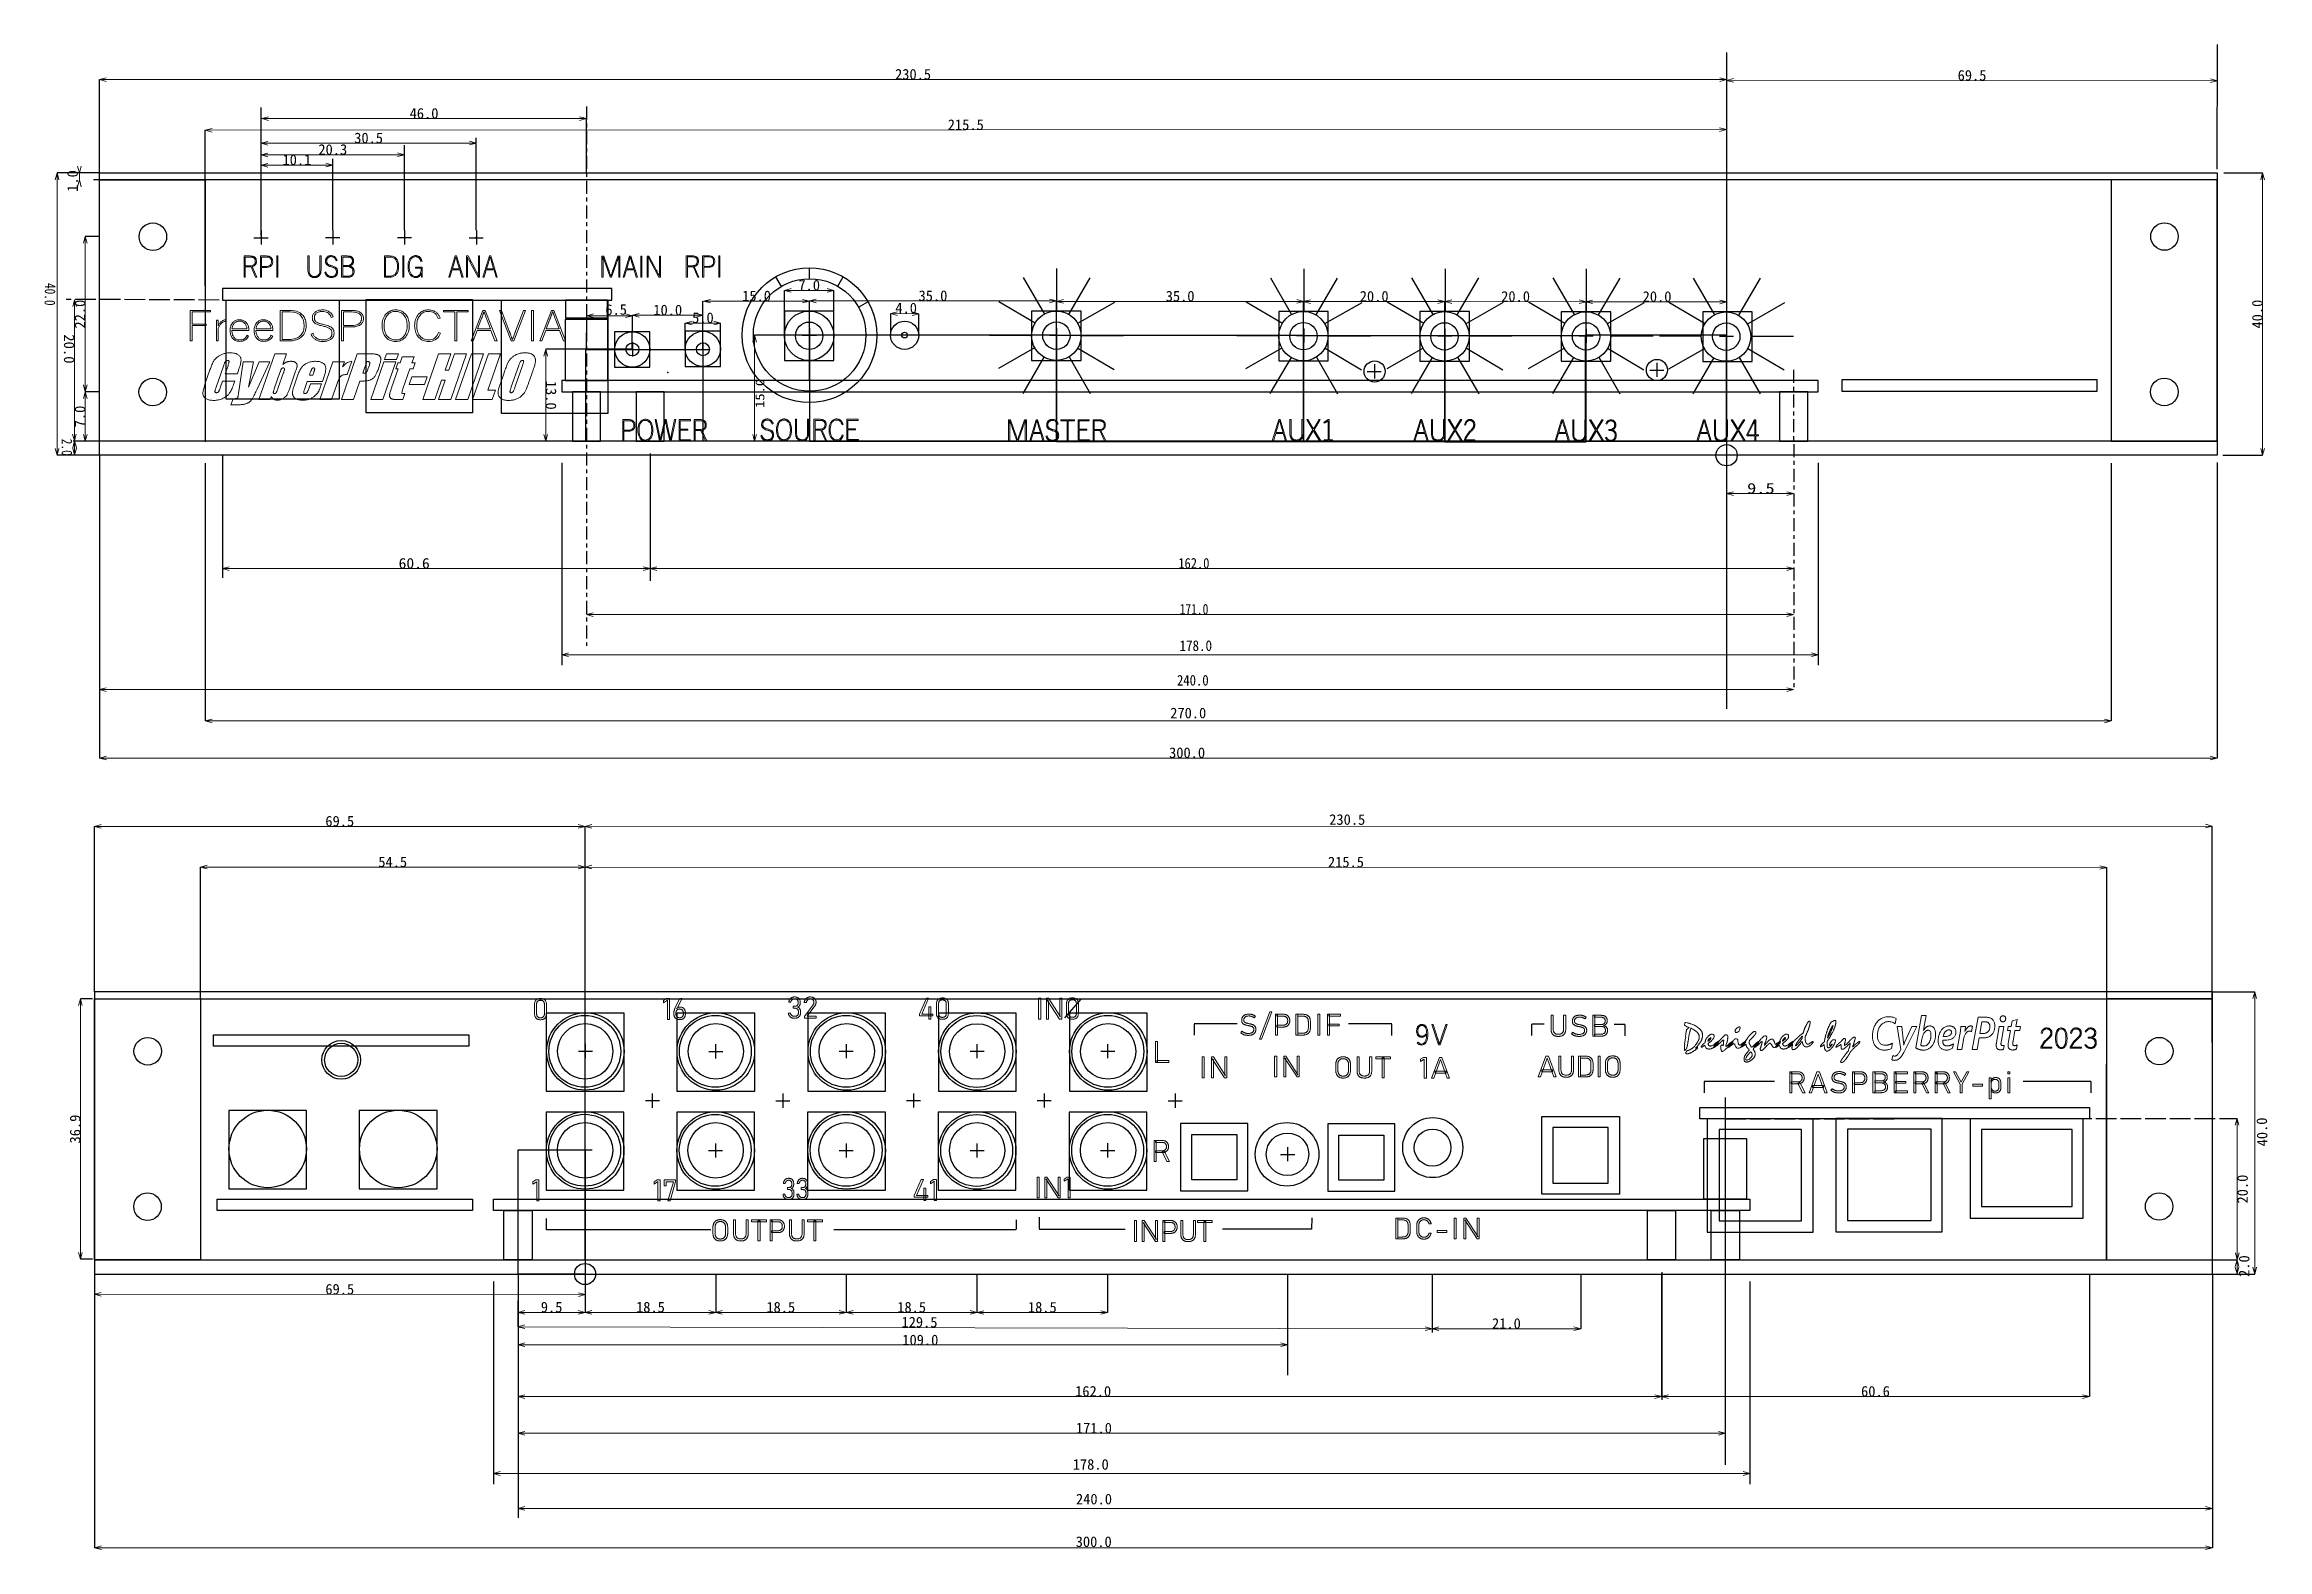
# Model space of a CAD drawing. Extents: x 47 to 362, y 46 to 259.
import ezdxf
from ezdxf.enums import TextEntityAlignment as Align

# ---------------------------------------------------------------- set-up
doc = ezdxf.new("R2010")
doc.units = 0
doc.linetypes.add('dashdot', pattern=[3.5, 1.842105, -0.552632, 0.552632, -0.552632])
doc.linetypes.add('dashed', pattern=[3.5, 2.916667, -0.583333])
for name, color, linetype in [('CAM1', 134, 'continuous'), ('CAM4', 7, 'continuous'), ('ORIGIN', 1, 'continuous'), ('Work', 6, 'continuous')]:
    doc.layers.add(name, color=color, linetype=linetype)
doc.styles.add('Font_0', font='MS Gothic.ttf')

msp = doc.modelspace()

# ---------------------------------------------------------------- texts
at = {"layer": 'CAM1', "linetype": 'continuous', "style": 'Font_0'}
msp.add_text('69.5', height=1.5, rotation=-0.0183, dxfattribs=at).set_placement((88.71, 82.51), align=Align.MIDDLE_CENTER)
at = {"layer": 'Work', "linetype": 'continuous', "style": 'Font_0'}
for s, rotation, p in [('230.5', -0.0022, (169.92, 254.61)), ('69.5', -0.0241, (319.93, 254.46)), ('30.5', 0.0192, (92.8, 245.59)), ('215.5', 0.0274, (177.39, 247.47)), ('10.1', 0.0577, (82.64, 242.49)), ('20.3', 0.0288, (87.72, 243.95)), ('1.0', 90, (50.86, 239.49)), ('7.0', -0.0419, (155.21, 224.73)), ('35.0', 0.0073, (172.74, 223.24)), ('35.0', 0.0073, (207.75, 223.18)), ('20.0', -0.035, (235.24, 223.16)), ('20.0', -0.035, (255.27, 223.14)), ('20.0', -0.035, (275.31, 223.12)), ('22.0', 90, (51.9, 220.63)), ('6.5', 0.8759, (127.86, 221.28)), ('10.0', -0.1595, (135.17, 221.22)), ('4.0', -0.1075, (168.94, 221.5)), ('40.0', 90, (360.34, 220.63)), ('13.0', -89.9872, (118.65, 209.14)), ('7.0', 90, (51.9, 206.13)), ('270.0', -0.0001, (208.9, 164.13)), ('230.5', 0.0155, (231.42, 149.04)), ('215.5', -0.0119, (231.24, 143.02)), ('36.9', 90, (51.22, 105.19)), ('40.0', 91.2609, (361, 104.78)), ('20.0', 90.0294, (358.24, 96.69)), ('2.0', 90, (358.47, 85.78)), ('129.5', -0.1282, (170.83, 77.84)), ('300.0', 0.0004, (195.51, 46.74))]:
    msp.add_text(s, height=1.5, rotation=rotation, dxfattribs=at).set_placement(p, align=Align.MIDDLE_CENTER)
for s, p in [('46.0', (100.65, 249.07)), ('15.0', (147.75, 223.21)), ('5.0', (140.15, 220.12)), ('300.0', (208.74, 158.5)), ('69.5', (88.71, 148.81)), ('54.5', (96.21, 143.04)), ('9.5', (118.72, 79.97)), ('18.5', (132.72, 79.97)), ('18.5', (151.18, 79.96)), ('18.5', (169.72, 79.96)), ('18.5', (188.23, 79.96)), ('109.0', (170.95, 75.32)), ('21.0', (253.97, 77.65)), ('162.0', (195.43, 68.05)), ('60.6', (306.25, 68.05)), ('171.0', (195.54, 62.84)), ('178.0', (195.09, 57.69)), ('240.0', (195.55, 52.78))]:
    msp.add_text(s, height=1.5, dxfattribs=at).set_placement(p, align=Align.MIDDLE_CENTER)
for s, height, rotation, width, p in [('40.0', 1.5, 268.7391, 0.783168, (47.68, 223.44)), ('20.0', 1.5, 269.9706, 1.016991, (50.39, 215.7)), ('15.0', 1.273, 89.9162, 1.185607, (148.22, 209.4)), ('2.0', 1.5, 270, 0.791033, (50.07, 201.77)), ('9.5', 1.5, 360, 1.271948, (290.02, 195.96)), ('60.6', 1.5, 360, 1.08047, (99.25, 185.34)), ('162.0', 1.5, 360, 0.861517, (209.7, 185.34)), ('171.0', 1.5, 360, 0.796062, (209.72, 178.83)), ('178.0', 1.5, 360, 0.902804, (209.97, 173.67)), ('240.0', 1.5, 360, 0.879076, (209.55, 168.77))]:
    msp.add_text(s, height=height, rotation=rotation, dxfattribs=dict(at, width=width)).set_placement(p, align=Align.MIDDLE_CENTER)

# ---------------------------------------------------------------- linework, layer by layer
at = {"layer": 'CAM1', "linetype": 'continuous'}
for p, q in [((76.56, 231.46), (78.56, 231.46)), ((77.58, 232.47), (77.58, 230.47)), ((86.71, 231.47), (88.71, 231.47)), ((87.73, 232.48), (87.73, 230.48)), ((96.87, 231.47), (98.86, 231.47)), ((97.88, 232.48), (97.88, 230.48)), ((107.04, 231.46), (109.04, 231.46)), ((108.06, 232.47), (108.06, 230.47)), ((155.26, 225.64), (155.26, 227.19)), ((190.26, 227.08), (190.25, 221.03)), ((225.29, 227.04), (225.28, 220.98)), ((245.29, 227.04), (245.28, 220.99)), ((265.29, 227.04), (265.29, 220.98)), ((285.17, 227.01), (285.16, 220.96)), ((151.27, 224.56), (150.48, 225.92)), ((159.25, 224.58), (160.03, 225.9)), ((185.52, 225.81), (188.52, 220.62)), ((194.98, 225.79), (191.93, 220.56)), ((220.55, 225.76), (223.55, 220.58)), ((230.01, 225.74), (226.96, 220.52)), ((240.55, 225.77), (243.55, 220.58)), ((250.02, 225.75), (246.97, 220.52)), ((260.56, 225.76), (263.56, 220.57)), ((270.02, 225.74), (266.97, 220.51)), ((280.43, 225.74), (283.43, 220.55)), ((289.9, 225.71), (286.85, 220.49)), ((162.19, 221.62), (163.53, 222.39)), ((182.07, 222.42), (187.22, 219.38)), ((198.46, 222.3), (193.2, 219.31)), ((217.09, 222.37), (222.25, 219.34)), ((233.49, 222.25), (228.22, 219.26)), ((237.1, 222.38), (242.26, 219.34)), ((253.49, 222.26), (248.23, 219.27)), ((257.1, 222.37), (262.26, 219.34)), ((273.49, 222.25), (268.23, 219.26)), ((276.98, 222.34), (282.14, 219.31)), ((293.37, 222.22), (288.11, 219.23)), ((154.22, 217.65), (156.22, 217.65)), ((155.24, 218.65), (155.24, 216.66)), ((180.76, 217.63), (186.69, 217.62)), ((189.24, 217.65), (191.23, 217.65)), ((190.25, 218.66), (190.25, 216.66)), ((193.69, 217.58), (199.71, 217.61)), ((215.79, 217.58), (221.72, 217.57)), ((224.24, 217.6), (226.24, 217.6)), ((225.26, 218.61), (225.26, 216.61)), ((228.72, 217.54), (234.73, 217.56)), ((235.8, 217.59), (241.72, 217.58)), ((244.24, 217.57), (246.23, 217.57)), ((245.25, 218.58), (245.25, 216.58)), ((248.72, 217.54), (254.74, 217.57)), ((255.8, 217.58), (261.72, 217.57)), ((264.27, 217.56), (266.26, 217.56)), ((265.28, 218.57), (265.28, 216.57)), ((268.72, 217.54), (274.74, 217.56)), ((275.68, 217.55), (281.6, 217.54)), ((284.15, 217.53), (286.14, 217.53)), ((285.16, 218.54), (285.16, 216.54)), ((288.6, 217.51), (294.62, 217.53)), ((129.15, 215.64), (131.14, 215.64)), ((130.16, 216.65), (130.16, 214.65)), ((139.15, 215.64), (141.14, 215.64)), ((140.16, 216.65), (140.16, 214.65)), ((187.14, 215.85), (182, 212.91)), ((188.43, 214.54), (185.45, 209.41)), ((192.02, 214.56), (195.03, 209.39)), ((193.28, 215.83), (198.42, 212.8)), ((222.17, 215.81), (217.02, 212.86)), ((223.46, 214.5), (220.48, 209.37)), ((227.05, 214.52), (230.06, 209.35)), ((228.31, 215.79), (233.45, 212.75)), ((242.18, 215.81), (237.03, 212.87)), ((243.46, 214.5), (240.49, 209.37)), ((247.06, 214.52), (250.06, 209.35)), ((248.31, 215.79), (253.45, 212.76)), ((262.18, 215.81), (257.03, 212.86)), ((263.46, 214.49), (260.49, 209.37)), ((267.06, 214.52), (270.06, 209.34)), ((268.31, 215.79), (273.45, 212.75)), ((282.06, 215.78), (276.91, 212.84)), ((283.34, 214.47), (280.37, 209.34)), ((286.94, 214.49), (289.94, 209.32)), ((288.19, 215.76), (293.33, 212.73)), ((234.25, 212.52), (236.25, 212.52)), ((235.27, 213.53), (235.27, 211.53)), ((274.28, 212.71), (276.28, 212.71)), ((275.3, 213.72), (275.3, 211.73)), ((191.44, 120.93), (193.71, 123.6)), ((215.82, 120.08), (209.72, 120.1)), ((209.74, 120.07), (209.74, 118.47)), ((237.72, 120.08), (231.62, 120.1)), ((237.7, 120.06), (237.7, 118.46)), ((257.54, 120.06), (257.54, 118.46)), ((259.33, 120.06), (257.55, 120.06)), ((270.75, 120), (269.25, 120)), ((270.74, 120), (270.73, 118.4)), ((123.49, 117.25), (123.49, 115.25)), ((141.95, 117.21), (141.95, 115.2)), ((160.44, 117.24), (160.44, 115.23)), ((178.97, 117.24), (178.97, 115.23)), ((197.48, 117.24), (197.48, 115.23)), ((122.51, 116.24), (124.52, 116.24)), ((140.98, 116.2), (142.98, 116.2)), ((159.46, 116.23), (161.46, 116.23)), ((177.99, 116.23), (179.99, 116.23)), ((196.5, 116.23), (198.5, 116.23)), ((132.97, 110.22), (132.97, 108.22)), ((169.97, 110.23), (169.97, 108.23)), ((188.48, 110.23), (188.48, 108.23)), ((291.97, 111.93), (281.97, 111.92)), ((281.99, 111.92), (281.99, 110.32)), ((336.77, 111.93), (327.18, 111.95)), ((336.75, 111.91), (336.75, 110.31)), ((132, 109.22), (134, 109.22)), ((150.48, 109.21), (152.48, 109.21)), ((151.46, 110.21), (151.46, 108.21)), ((168.99, 109.22), (170.99, 109.22)), ((187.5, 109.22), (189.5, 109.22)), ((206.06, 109.2), (208.06, 109.2)), ((207.04, 110.21), (207.04, 108.21)), ((122.46, 102.23), (124.46, 102.23)), ((123.44, 103.24), (123.44, 101.24)), ((140.95, 102.14), (142.95, 102.14)), ((141.93, 103.15), (141.93, 101.14)), ((159.46, 102.15), (161.46, 102.15)), ((160.44, 103.16), (160.44, 101.16)), ((177.99, 102.15), (179.99, 102.15)), ((178.97, 103.16), (178.97, 101.16)), ((196.48, 102.17), (198.48, 102.17)), ((197.46, 103.18), (197.46, 101.18)), ((221.98, 101.61), (223.98, 101.61)), ((222.96, 102.62), (222.96, 100.62)), ((117.96, 92.53), (117.95, 90.93)), ((184.52, 92.33), (184.52, 90.96)), ((187.78, 92.7), (187.78, 91.1)), ((226.39, 92.61), (226.38, 91.01)), ((141.26, 90.92), (117.98, 90.92)), ((184.5, 90.92), (158.68, 90.92)), ((199.95, 90.98), (187.8, 90.98)), ((226.38, 91), (213.75, 91))]:
    msp.add_line(p, q, dxfattribs=at)
at = {"layer": 'CAM1', "color": 8, "linetype": 'continuous', "lineweight": 0}
for p, q in [((53.95, 81.78), (54.91, 82.03)), ((123.48, 81.75), (122.52, 82.01)), ((123.48, 81.75), (53.95, 81.78)), ((53.95, 81.78), (54.91, 81.52)), ((123.48, 81.75), (122.51, 81.49))]:
    msp.add_line(p, q, dxfattribs=at)
at = {"layer": 'CAM1', "linetype": 'continuous', "lineweight": 0}
for points in [[(75.18, 228.87), (76.01, 228.87), (76.12, 228.86), (76.21, 228.86), (76.3, 228.84), (76.39, 228.82), (76.47, 228.8), (76.54, 228.77), (76.6, 228.73), (76.66, 228.69), (76.72, 228.64), (76.72, 228.64), (76.76, 228.6), (76.79, 228.55), (76.82, 228.5), (76.85, 228.44), (76.87, 228.39), (76.88, 228.33), (76.89, 228.26), (76.9, 228.19), (76.9, 228.12), (76.9, 228.12), (76.9, 228.05), (76.9, 227.99), (76.88, 227.93), (76.87, 227.87), (76.85, 227.81), (76.83, 227.76), (76.8, 227.71), (76.77, 227.66), (76.73, 227.61), (76.73, 227.61), (76.69, 227.57), (76.65, 227.54), (76.61, 227.5), (76.57, 227.47), (76.52, 227.45), (76.47, 227.42), (76.41, 227.4), (76.35, 227.38), (76.29, 227.37), (76.97, 225.86), (76.79, 225.86), (76.15, 227.34), (76.15, 227.34), (76.12, 227.34), (76.1, 227.34), (76.09, 227.34), (76.07, 227.34), (76.05, 227.34), (76.03, 227.34), (76.02, 227.34), (76, 227.34), (75.99, 227.34), (75.33, 227.34), (75.33, 225.86), (75.18, 225.86), (75.18, 228.87)], [(75.33, 228.72), (75.33, 227.48), (75.98, 227.48), (76.14, 227.49), (76.28, 227.51), (76.41, 227.55), (76.51, 227.6), (76.6, 227.68), (76.66, 227.76), (76.71, 227.86), (76.74, 227.98), (76.75, 228.12), (76.75, 228.12), (76.74, 228.19), (76.74, 228.25), (76.73, 228.31), (76.71, 228.37), (76.69, 228.42), (76.66, 228.47), (76.63, 228.51), (76.59, 228.55), (76.55, 228.59), (76.55, 228.59), (76.51, 228.61), (76.46, 228.64), (76.41, 228.66), (76.35, 228.68), (76.29, 228.69), (76.23, 228.7), (76.16, 228.71), (76.08, 228.72), (76, 228.72), (75.33, 228.72)], [(77.49, 228.87), (78.32, 228.87), (78.42, 228.86), (78.51, 228.85), (78.6, 228.84), (78.69, 228.82), (78.76, 228.79), (78.84, 228.76), (78.9, 228.72), (78.96, 228.68), (79.02, 228.63), (79.02, 228.63), (79.06, 228.58), (79.09, 228.53), (79.12, 228.47), (79.15, 228.42), (79.17, 228.35), (79.19, 228.29), (79.2, 228.22), (79.21, 228.14), (79.21, 228.07), (79.21, 228.07), (79.21, 227.98), (79.2, 227.89), (79.18, 227.81), (79.16, 227.74), (79.13, 227.67), (79.09, 227.61), (79.05, 227.55), (79, 227.49), (78.94, 227.44), (78.94, 227.44), (78.89, 227.4), (78.83, 227.36), (78.77, 227.33), (78.7, 227.31), (78.63, 227.28), (78.55, 227.27), (78.47, 227.26), (78.39, 227.25), (78.3, 227.25), (77.64, 227.25), (77.64, 225.86), (77.49, 225.86), (77.49, 228.87)], [(77.64, 228.72), (77.64, 227.39), (78.28, 227.39), (78.45, 227.4), (78.59, 227.42), (78.71, 227.46), (78.82, 227.52), (78.9, 227.6), (78.97, 227.69), (79.01, 227.8), (79.04, 227.92), (79.05, 228.06), (79.05, 228.06), (79.04, 228.2), (79.02, 228.32), (78.97, 228.43), (78.91, 228.52), (78.82, 228.59), (78.72, 228.65), (78.6, 228.69), (78.46, 228.71), (78.31, 228.72), (77.64, 228.72)], [(79.94, 228.87), (79.94, 225.86), (79.79, 225.86), (79.79, 228.87), (79.94, 228.87)], [(86.06, 228.87), (86.06, 226.84), (86.06, 226.84), (86.05, 226.72), (86.04, 226.61), (86.02, 226.5), (85.99, 226.41), (85.96, 226.32), (85.92, 226.23), (85.86, 226.15), (85.81, 226.08), (85.74, 226.02), (85.74, 226.02), (85.68, 225.98), (85.62, 225.94), (85.56, 225.9), (85.5, 225.87), (85.43, 225.85), (85.36, 225.83), (85.28, 225.82), (85.21, 225.81), (85.13, 225.81), (85.13, 225.81), (85.03, 225.81), (84.95, 225.82), (84.86, 225.84), (84.78, 225.86), (84.71, 225.89), (84.64, 225.93), (84.57, 225.98), (84.51, 226.03), (84.45, 226.08), (84.45, 226.08), (84.4, 226.15), (84.36, 226.22), (84.32, 226.29), (84.29, 226.37), (84.26, 226.45), (84.24, 226.54), (84.22, 226.63), (84.21, 226.73), (84.21, 226.83), (84.21, 228.87), (84.36, 228.87), (84.36, 226.85), (84.36, 226.85), (84.36, 226.75), (84.37, 226.65), (84.38, 226.56), (84.4, 226.48), (84.43, 226.4), (84.46, 226.33), (84.5, 226.26), (84.55, 226.2), (84.6, 226.15), (84.6, 226.15), (84.64, 226.11), (84.69, 226.07), (84.75, 226.04), (84.8, 226.02), (84.86, 226), (84.93, 225.98), (84.99, 225.97), (85.06, 225.96), (85.13, 225.96), (85.13, 225.96), (85.22, 225.96), (85.3, 225.97), (85.37, 225.99), (85.44, 226.01), (85.51, 226.04), (85.57, 226.07), (85.62, 226.11), (85.67, 226.15), (85.72, 226.21), (85.72, 226.21), (85.76, 226.26), (85.8, 226.32), (85.83, 226.38), (85.85, 226.45), (85.87, 226.52), (85.89, 226.59), (85.9, 226.67), (85.91, 226.76), (85.91, 226.85), (85.91, 228.87), (86.06, 228.87)], [(88.33, 228.25), (88.18, 228.18), (88.18, 228.18), (88.14, 228.31), (88.09, 228.42), (88.03, 228.51), (87.96, 228.59), (87.88, 228.65), (87.8, 228.7), (87.71, 228.74), (87.61, 228.76), (87.5, 228.77), (87.5, 228.77), (87.43, 228.77), (87.37, 228.76), (87.31, 228.75), (87.25, 228.73), (87.19, 228.71), (87.14, 228.69), (87.09, 228.66), (87.05, 228.62), (87.01, 228.58), (87.01, 228.58), (86.98, 228.55), (86.95, 228.51), (86.92, 228.47), (86.9, 228.42), (86.88, 228.37), (86.87, 228.33), (86.86, 228.27), (86.86, 228.22), (86.85, 228.16), (86.85, 228.16), (86.86, 228.1), (86.86, 228.04), (86.87, 227.99), (86.89, 227.94), (86.91, 227.89), (86.93, 227.84), (86.96, 227.8), (86.99, 227.76), (87.02, 227.72), (87.02, 227.72), (87.05, 227.7), (87.09, 227.67), (87.14, 227.64), (87.18, 227.62), (87.23, 227.59), (87.29, 227.57), (87.35, 227.55), (87.42, 227.53), (87.49, 227.51), (87.58, 227.48), (87.58, 227.48), (87.69, 227.45), (87.79, 227.42), (87.88, 227.38), (87.96, 227.34), (88.04, 227.3), (88.11, 227.26), (88.17, 227.21), (88.22, 227.17), (88.26, 227.12), (88.26, 227.12), (88.29, 227.08), (88.32, 227.03), (88.34, 226.98), (88.35, 226.93), (88.37, 226.88), (88.38, 226.82), (88.39, 226.76), (88.39, 226.69), (88.4, 226.62), (88.4, 226.62), (88.39, 226.54), (88.38, 226.46), (88.37, 226.38), (88.34, 226.31), (88.31, 226.24), (88.28, 226.17), (88.24, 226.11), (88.19, 226.06), (88.13, 226.01), (88.13, 226.01), (88.08, 225.97), (88.02, 225.93), (87.96, 225.9), (87.89, 225.87), (87.83, 225.85), (87.75, 225.83), (87.68, 225.82), (87.6, 225.81), (87.52, 225.81), (87.52, 225.81), (87.44, 225.81), (87.36, 225.82), (87.29, 225.83), (87.22, 225.85), (87.15, 225.88), (87.09, 225.9), (87.02, 225.94), (86.97, 225.98), (86.91, 226.02), (86.91, 226.02), (86.86, 226.07), (86.82, 226.11), (86.78, 226.16), (86.74, 226.22), (86.71, 226.27), (86.68, 226.34), (86.65, 226.4), (86.62, 226.47), (86.6, 226.54), (86.75, 226.61), (86.75, 226.61), (86.77, 226.54), (86.79, 226.47), (86.82, 226.4), (86.85, 226.34), (86.89, 226.29), (86.93, 226.23), (86.97, 226.19), (87.01, 226.14), (87.06, 226.1), (87.06, 226.1), (87.11, 226.07), (87.15, 226.05), (87.2, 226.02), (87.25, 226), (87.3, 225.99), (87.35, 225.98), (87.4, 225.97), (87.46, 225.96), (87.52, 225.96), (87.52, 225.96), (87.6, 225.96), (87.67, 225.97), (87.75, 225.98), (87.81, 226), (87.88, 226.02), (87.94, 226.05), (87.99, 226.09), (88.04, 226.12), (88.08, 226.17), (88.08, 226.17), (88.11, 226.21), (88.14, 226.25), (88.17, 226.29), (88.19, 226.34), (88.2, 226.39), (88.22, 226.44), (88.23, 226.5), (88.23, 226.55), (88.24, 226.61), (88.24, 226.61), (88.23, 226.68), (88.23, 226.74), (88.22, 226.8), (88.2, 226.85), (88.19, 226.9), (88.16, 226.95), (88.14, 227), (88.11, 227.03), (88.08, 227.07), (88.08, 227.07), (88.04, 227.1), (88, 227.13), (87.95, 227.16), (87.89, 227.19), (87.83, 227.22), (87.77, 227.25), (87.7, 227.27), (87.62, 227.3), (87.54, 227.32), (87.46, 227.34), (87.46, 227.34), (87.37, 227.37), (87.28, 227.4), (87.19, 227.43), (87.11, 227.47), (87.05, 227.51), (86.98, 227.55), (86.93, 227.59), (86.88, 227.63), (86.84, 227.68), (86.84, 227.68), (86.81, 227.72), (86.78, 227.77), (86.76, 227.82), (86.74, 227.87), (86.73, 227.92), (86.71, 227.98), (86.7, 228.04), (86.7, 228.1), (86.7, 228.16), (86.7, 228.16), (86.7, 228.24), (86.71, 228.31), (86.72, 228.37), (86.74, 228.44), (86.77, 228.5), (86.8, 228.56), (86.84, 228.61), (86.88, 228.66), (86.93, 228.71), (86.93, 228.71), (86.98, 228.76), (87.03, 228.79), (87.09, 228.83), (87.15, 228.86), (87.21, 228.88), (87.28, 228.9), (87.35, 228.91), (87.42, 228.92), (87.5, 228.92), (87.5, 228.92), (87.63, 228.91), (87.75, 228.89), (87.86, 228.85), (87.96, 228.79), (88.05, 228.71), (88.13, 228.62), (88.21, 228.52), (88.27, 228.39), (88.33, 228.25), (88.33, 228.25)], [(88.98, 228.87), (89.79, 228.87), (89.89, 228.86), (89.99, 228.86), (90.08, 228.84), (90.17, 228.82), (90.24, 228.8), (90.31, 228.77), (90.38, 228.74), (90.43, 228.7), (90.48, 228.66), (90.48, 228.66), (90.52, 228.62), (90.55, 228.57), (90.58, 228.52), (90.6, 228.47), (90.62, 228.41), (90.64, 228.35), (90.65, 228.29), (90.66, 228.22), (90.66, 228.14), (90.66, 228.14), (90.66, 228.08), (90.65, 228.02), (90.64, 227.96), (90.62, 227.9), (90.6, 227.85), (90.57, 227.8), (90.54, 227.75), (90.51, 227.7), (90.47, 227.66), (90.47, 227.66), (90.43, 227.63), (90.39, 227.6), (90.34, 227.57), (90.3, 227.54), (90.25, 227.52), (90.2, 227.5), (90.14, 227.49), (90.08, 227.47), (90.02, 227.46), (90.02, 227.45), (90.02, 227.45), (90.1, 227.44), (90.18, 227.42), (90.25, 227.4), (90.31, 227.37), (90.38, 227.34), (90.43, 227.31), (90.49, 227.27), (90.54, 227.23), (90.58, 227.18), (90.58, 227.18), (90.61, 227.13), (90.64, 227.09), (90.67, 227.04), (90.69, 226.99), (90.71, 226.94), (90.72, 226.88), (90.73, 226.82), (90.74, 226.76), (90.74, 226.7), (90.74, 226.7), (90.74, 226.6), (90.73, 226.52), (90.71, 226.44), (90.69, 226.36), (90.66, 226.29), (90.62, 226.22), (90.58, 226.16), (90.53, 226.1), (90.47, 226.05), (90.47, 226.05), (90.41, 226.01), (90.36, 225.98), (90.29, 225.95), (90.23, 225.92), (90.16, 225.9), (90.09, 225.88), (90.01, 225.87), (89.93, 225.87), (89.84, 225.86), (88.98, 225.86), (88.98, 228.87)], [(89.13, 228.72), (89.13, 227.52), (89.69, 227.52), (89.78, 227.53), (89.87, 227.53), (89.95, 227.54), (90.02, 227.56), (90.09, 227.58), (90.16, 227.61), (90.22, 227.64), (90.27, 227.67), (90.32, 227.71), (90.32, 227.71), (90.36, 227.75), (90.39, 227.79), (90.42, 227.83), (90.45, 227.88), (90.47, 227.93), (90.48, 227.98), (90.5, 228.03), (90.5, 228.08), (90.5, 228.14), (90.5, 228.14), (90.5, 228.21), (90.5, 228.28), (90.48, 228.34), (90.47, 228.39), (90.45, 228.44), (90.42, 228.49), (90.39, 228.53), (90.36, 228.56), (90.32, 228.6), (90.32, 228.6), (90.28, 228.62), (90.24, 228.64), (90.18, 228.66), (90.13, 228.68), (90.07, 228.69), (90, 228.7), (89.93, 228.71), (89.85, 228.72), (89.77, 228.72), (89.13, 228.72)], [(89.13, 227.38), (89.13, 226.01), (89.82, 226.01), (89.98, 226.02), (90.12, 226.04), (90.25, 226.09), (90.35, 226.14), (90.43, 226.22), (90.5, 226.31), (90.55, 226.42), (90.58, 226.54), (90.58, 226.69), (90.58, 226.69), (90.58, 226.76), (90.57, 226.83), (90.56, 226.9), (90.53, 226.96), (90.51, 227.02), (90.47, 227.07), (90.43, 227.12), (90.39, 227.17), (90.33, 227.21), (90.33, 227.21), (90.28, 227.25), (90.22, 227.28), (90.16, 227.3), (90.1, 227.33), (90.03, 227.35), (89.95, 227.36), (89.87, 227.37), (89.79, 227.38), (89.71, 227.38), (89.13, 227.38)], [(95.03, 228.87), (95.78, 228.87), (95.92, 228.86), (96.05, 228.85), (96.17, 228.82), (96.29, 228.78), (96.4, 228.74), (96.5, 228.68), (96.59, 228.61), (96.67, 228.54), (96.75, 228.45), (96.75, 228.45), (96.81, 228.36), (96.87, 228.26), (96.92, 228.16), (96.96, 228.05), (96.99, 227.93), (97.02, 227.8), (97.04, 227.67), (97.05, 227.53), (97.05, 227.38), (97.05, 227.38), (97.05, 227.21), (97.03, 227.05), (97, 226.9), (96.97, 226.75), (96.92, 226.62), (96.87, 226.5), (96.8, 226.39), (96.72, 226.28), (96.64, 226.19), (96.64, 226.19), (96.56, 226.12), (96.48, 226.06), (96.39, 226.01), (96.29, 225.96), (96.19, 225.93), (96.09, 225.9), (95.97, 225.88), (95.86, 225.87), (95.74, 225.86), (95.03, 225.86), (95.03, 228.87)], [(95.18, 228.72), (95.18, 226.01), (95.73, 226.01), (95.85, 226.02), (95.97, 226.03), (96.09, 226.05), (96.19, 226.08), (96.29, 226.13), (96.38, 226.18), (96.46, 226.24), (96.54, 226.3), (96.61, 226.38), (96.61, 226.38), (96.67, 226.46), (96.72, 226.55), (96.77, 226.65), (96.81, 226.75), (96.84, 226.86), (96.86, 226.98), (96.88, 227.1), (96.89, 227.23), (96.89, 227.37), (96.89, 227.37), (96.88, 227.66), (96.84, 227.91), (96.77, 228.12), (96.67, 228.3), (96.55, 228.45), (96.4, 228.57), (96.22, 228.65), (96.01, 228.7), (95.77, 228.72), (95.18, 228.72)], [(97.79, 228.87), (97.79, 225.86), (97.64, 225.86), (97.64, 228.87), (97.79, 228.87)], [(100.36, 228.15), (100.21, 228.09), (100.21, 228.09), (100.19, 228.16), (100.17, 228.23), (100.14, 228.3), (100.11, 228.37), (100.07, 228.42), (100.04, 228.48), (99.99, 228.53), (99.95, 228.57), (99.9, 228.62), (99.9, 228.62), (99.86, 228.65), (99.82, 228.68), (99.77, 228.7), (99.72, 228.72), (99.67, 228.74), (99.62, 228.75), (99.57, 228.76), (99.51, 228.77), (99.45, 228.77), (99.45, 228.77), (99.36, 228.76), (99.27, 228.75), (99.19, 228.72), (99.11, 228.69), (99.03, 228.64), (98.96, 228.58), (98.89, 228.52), (98.83, 228.44), (98.77, 228.35), (98.77, 228.35), (98.72, 228.27), (98.68, 228.17), (98.64, 228.08), (98.61, 227.97), (98.59, 227.86), (98.57, 227.75), (98.55, 227.63), (98.54, 227.5), (98.54, 227.37), (98.54, 227.37), (98.54, 227.22), (98.56, 227.07), (98.57, 226.94), (98.6, 226.81), (98.63, 226.69), (98.67, 226.58), (98.72, 226.47), (98.77, 226.37), (98.83, 226.29), (98.83, 226.29), (98.89, 226.22), (98.95, 226.16), (99.01, 226.1), (99.08, 226.06), (99.14, 226.02), (99.22, 226), (99.29, 225.98), (99.37, 225.96), (99.45, 225.96), (99.45, 225.96), (99.55, 225.97), (99.64, 225.98), (99.72, 226.01), (99.8, 226.04), (99.87, 226.08), (99.93, 226.14), (99.99, 226.2), (100.05, 226.28), (100.1, 226.36), (100.1, 226.36), (100.13, 226.43), (100.16, 226.51), (100.18, 226.58), (100.2, 226.67), (100.22, 226.76), (100.23, 226.85), (100.24, 226.94), (100.25, 227.04), (100.25, 227.15), (99.43, 227.15), (99.43, 227.3), (100.39, 227.3), (100.39, 225.86), (100.27, 225.86), (100.25, 226.43), (100.25, 226.43), (100.22, 226.36), (100.19, 226.29), (100.16, 226.23), (100.13, 226.17), (100.09, 226.12), (100.05, 226.07), (100, 226.03), (99.96, 225.98), (99.91, 225.95), (99.91, 225.95), (99.86, 225.92), (99.82, 225.89), (99.77, 225.87), (99.72, 225.85), (99.67, 225.84), (99.62, 225.82), (99.56, 225.82), (99.51, 225.81), (99.45, 225.81), (99.45, 225.81), (99.35, 225.81), (99.24, 225.83), (99.14, 225.86), (99.05, 225.9), (98.96, 225.95), (98.88, 226.02), (98.8, 226.09), (98.72, 226.18), (98.65, 226.27), (98.65, 226.27), (98.6, 226.37), (98.55, 226.47), (98.5, 226.58), (98.47, 226.7), (98.43, 226.82), (98.41, 226.95), (98.39, 227.08), (98.38, 227.22), (98.38, 227.37), (98.38, 227.37), (98.39, 227.53), (98.4, 227.69), (98.42, 227.84), (98.45, 227.98), (98.49, 228.11), (98.54, 228.24), (98.6, 228.35), (98.66, 228.46), (98.74, 228.56), (98.74, 228.56), (98.81, 228.64), (98.88, 228.7), (98.95, 228.76), (99.02, 228.81), (99.1, 228.85), (99.19, 228.88), (99.27, 228.9), (99.36, 228.92), (99.45, 228.92), (99.45, 228.92), (99.53, 228.92), (99.6, 228.91), (99.68, 228.89), (99.74, 228.87), (99.81, 228.85), (99.87, 228.82), (99.94, 228.78), (99.99, 228.73), (100.05, 228.68), (100.05, 228.68), (100.1, 228.64), (100.14, 228.59), (100.18, 228.54), (100.22, 228.48), (100.25, 228.42), (100.28, 228.36), (100.31, 228.29), (100.34, 228.22), (100.36, 228.15), (100.36, 228.15)], [(105.26, 228.87), (106.18, 225.86), (106.01, 225.86), (105.7, 226.9), (104.62, 226.9), (104.3, 225.86), (104.14, 225.86), (105.06, 228.87), (105.26, 228.87)], [(105.66, 227.05), (105.4, 227.9), (105.4, 227.9), (105.38, 227.98), (105.35, 228.06), (105.33, 228.15), (105.3, 228.23), (105.28, 228.33), (105.25, 228.42), (105.23, 228.52), (105.2, 228.62), (105.17, 228.72), (105.15, 228.72), (105.15, 228.72), (105.12, 228.64), (105.1, 228.55), (105.08, 228.47), (105.05, 228.38), (105.03, 228.29), (105, 228.2), (104.97, 228.1), (104.95, 228.01), (104.92, 227.91), (104.66, 227.05), (105.66, 227.05)], [(108.52, 228.87), (108.52, 225.86), (108.32, 225.86), (107.2, 227.96), (107.2, 227.96), (107.16, 228.03), (107.13, 228.1), (107.09, 228.17), (107.05, 228.25), (107.01, 228.33), (106.96, 228.42), (106.92, 228.52), (106.87, 228.62), (106.82, 228.72), (106.79, 228.72), (106.8, 227.9), (106.8, 225.86), (106.65, 225.86), (106.65, 228.87), (106.88, 228.87), (107.99, 226.81), (107.99, 226.81), (108.04, 226.72), (108.08, 226.63), (108.13, 226.54), (108.17, 226.46), (108.22, 226.37), (108.26, 226.29), (108.3, 226.2), (108.34, 226.12), (108.37, 226.03), (108.4, 226.03), (108.39, 226.14), (108.39, 226.24), (108.39, 226.34), (108.38, 226.44), (108.38, 226.54), (108.38, 226.63), (108.38, 226.72), (108.38, 226.81), (108.37, 226.9), (108.37, 228.87), (108.52, 228.87)], [(110.12, 228.87), (111.03, 225.86), (110.87, 225.86), (110.56, 226.9), (109.47, 226.9), (109.16, 225.86), (109, 225.86), (109.92, 228.87), (110.12, 228.87)], [(110.51, 227.05), (110.26, 227.9), (110.26, 227.9), (110.23, 227.98), (110.21, 228.06), (110.19, 228.15), (110.16, 228.23), (110.14, 228.33), (110.11, 228.42), (110.08, 228.52), (110.06, 228.62), (110.03, 228.72), (110, 228.72), (110, 228.72), (109.98, 228.64), (109.96, 228.55), (109.94, 228.47), (109.91, 228.38), (109.89, 228.29), (109.86, 228.2), (109.83, 228.1), (109.8, 228.01), (109.77, 227.91), (109.51, 227.05), (110.51, 227.05)], [(128.37, 228.86), (128.37, 225.85), (128.22, 225.85), (128.22, 227.89), (128.22, 228.71), (128.2, 228.71), (128.2, 228.71), (128.17, 228.62), (128.14, 228.52), (128.11, 228.43), (128.08, 228.34), (128.05, 228.25), (128.02, 228.16), (127.99, 228.07), (127.96, 227.99), (127.93, 227.9), (127.21, 225.85), (127.01, 225.85), (126.29, 227.9), (126.29, 227.9), (126.26, 228), (126.23, 228.09), (126.2, 228.18), (126.17, 228.27), (126.13, 228.36), (126.11, 228.45), (126.08, 228.54), (126.05, 228.62), (126.02, 228.71), (125.99, 228.71), (126, 227.89), (126, 225.85), (125.85, 225.85), (125.85, 228.86), (126.11, 228.86), (126.82, 226.83), (126.82, 226.83), (126.85, 226.75), (126.88, 226.66), (126.91, 226.57), (126.94, 226.48), (126.97, 226.39), (127, 226.3), (127.04, 226.2), (127.07, 226.1), (127.1, 226), (127.13, 226), (127.16, 226.1), (127.19, 226.2), (127.22, 226.3), (127.25, 226.4), (127.28, 226.49), (127.31, 226.57), (127.34, 226.66), (127.36, 226.74), (127.39, 226.82), (128.11, 228.86), (128.37, 228.86)], [(129.96, 228.86), (130.88, 225.85), (130.71, 225.85), (130.4, 226.89), (129.32, 226.89), (129, 225.85), (128.84, 225.85), (129.76, 228.86), (129.96, 228.86)], [(130.36, 227.04), (130.1, 227.89), (130.1, 227.89), (130.08, 227.97), (130.05, 228.05), (130.03, 228.14), (130, 228.22), (129.98, 228.31), (129.95, 228.41), (129.93, 228.51), (129.9, 228.61), (129.87, 228.71), (129.85, 228.71), (129.85, 228.71), (129.82, 228.63), (129.8, 228.54), (129.78, 228.46), (129.75, 228.37), (129.73, 228.28), (129.7, 228.19), (129.67, 228.09), (129.65, 227.99), (129.62, 227.9), (129.36, 227.04), (130.36, 227.04)], [(131.5, 228.86), (131.5, 225.85), (131.35, 225.85), (131.35, 228.86), (131.5, 228.86)], [(134.13, 228.86), (134.13, 225.85), (133.93, 225.85), (132.8, 227.95), (132.8, 227.95), (132.77, 228.02), (132.74, 228.08), (132.7, 228.16), (132.66, 228.24), (132.61, 228.32), (132.57, 228.41), (132.52, 228.51), (132.48, 228.61), (132.43, 228.71), (132.4, 228.71), (132.41, 227.88), (132.41, 225.85), (132.26, 225.85), (132.26, 228.86), (132.49, 228.86), (133.6, 226.79), (133.6, 226.79), (133.65, 226.71), (133.69, 226.62), (133.74, 226.53), (133.78, 226.45), (133.82, 226.36), (133.87, 226.27), (133.91, 226.19), (133.94, 226.11), (133.98, 226.02), (134.01, 226.02), (134, 226.13), (134, 226.23), (133.99, 226.33), (133.99, 226.43), (133.99, 226.53), (133.99, 226.62), (133.98, 226.71), (133.98, 226.8), (133.98, 226.89), (133.98, 228.86), (134.13, 228.86)], [(137.8, 228.88), (138.63, 228.88), (138.73, 228.88), (138.83, 228.87), (138.92, 228.86), (139.01, 228.84), (139.08, 228.81), (139.16, 228.78), (139.22, 228.74), (139.28, 228.7), (139.33, 228.65), (139.33, 228.65), (139.37, 228.61), (139.41, 228.56), (139.44, 228.51), (139.46, 228.46), (139.49, 228.4), (139.5, 228.34), (139.51, 228.27), (139.52, 228.21), (139.52, 228.13), (139.52, 228.13), (139.52, 228.07), (139.51, 228), (139.5, 227.94), (139.49, 227.88), (139.47, 227.83), (139.44, 227.77), (139.42, 227.72), (139.38, 227.67), (139.35, 227.63), (139.35, 227.63), (139.31, 227.59), (139.27, 227.55), (139.23, 227.52), (139.18, 227.49), (139.14, 227.46), (139.08, 227.44), (139.03, 227.42), (138.97, 227.4), (138.91, 227.38), (139.58, 225.88), (139.41, 225.88), (138.76, 227.36), (138.76, 227.36), (138.74, 227.36), (138.72, 227.36), (138.7, 227.35), (138.69, 227.35), (138.67, 227.35), (138.65, 227.35), (138.64, 227.35), (138.62, 227.35), (138.61, 227.35), (137.95, 227.35), (137.95, 225.88), (137.8, 225.88), (137.8, 228.88)], [(137.95, 228.73), (137.95, 227.49), (138.6, 227.49), (138.76, 227.5), (138.9, 227.53), (139.02, 227.56), (139.13, 227.62), (139.21, 227.69), (139.28, 227.78), (139.33, 227.88), (139.36, 228), (139.37, 228.13), (139.37, 228.13), (139.36, 228.2), (139.36, 228.27), (139.34, 228.33), (139.33, 228.38), (139.3, 228.44), (139.28, 228.48), (139.25, 228.53), (139.21, 228.57), (139.17, 228.6), (139.17, 228.6), (139.13, 228.63), (139.08, 228.65), (139.03, 228.68), (138.97, 228.69), (138.91, 228.71), (138.85, 228.72), (138.77, 228.73), (138.7, 228.73), (138.62, 228.73), (137.95, 228.73)], [(140.11, 228.88), (140.94, 228.88), (141.04, 228.88), (141.13, 228.87), (141.22, 228.85), (141.31, 228.83), (141.38, 228.81), (141.45, 228.77), (141.52, 228.74), (141.58, 228.69), (141.63, 228.64), (141.63, 228.64), (141.67, 228.59), (141.71, 228.54), (141.74, 228.49), (141.77, 228.43), (141.79, 228.37), (141.81, 228.3), (141.82, 228.23), (141.83, 228.16), (141.83, 228.08), (141.83, 228.08), (141.82, 227.99), (141.81, 227.91), (141.8, 227.83), (141.77, 227.76), (141.75, 227.69), (141.71, 227.62), (141.67, 227.56), (141.62, 227.5), (141.56, 227.45), (141.56, 227.45), (141.51, 227.41), (141.45, 227.38), (141.38, 227.35), (141.32, 227.32), (141.24, 227.3), (141.17, 227.28), (141.09, 227.27), (141, 227.26), (140.91, 227.26), (140.26, 227.26), (140.26, 225.88), (140.11, 225.88), (140.11, 228.88)], [(140.26, 228.73), (140.26, 227.4), (140.9, 227.4), (141.06, 227.41), (141.21, 227.44), (141.33, 227.48), (141.43, 227.54), (141.52, 227.61), (141.59, 227.7), (141.63, 227.81), (141.66, 227.94), (141.67, 228.08), (141.67, 228.08), (141.66, 228.22), (141.63, 228.34), (141.59, 228.44), (141.52, 228.53), (141.44, 228.6), (141.34, 228.66), (141.22, 228.7), (141.08, 228.73), (140.93, 228.73), (140.26, 228.73)], [(142.56, 228.88), (142.56, 225.88), (142.41, 225.88), (142.41, 228.88), (142.56, 228.88)], [(70.42, 221.15), (70.42, 220.94), (67.79, 220.94), (67.79, 219.23), (69.77, 219.23), (69.77, 219.02), (67.79, 219.02), (67.79, 216.84), (67.52, 216.84), (67.52, 221.15), (70.42, 221.15)], [(80.28, 221.15), (81.65, 221.15), (81.9, 221.14), (82.13, 221.12), (82.36, 221.08), (82.57, 221.03), (82.76, 220.97), (82.94, 220.88), (83.11, 220.79), (83.26, 220.68), (83.4, 220.55), (83.4, 220.55), (83.52, 220.42), (83.62, 220.29), (83.71, 220.14), (83.78, 219.98), (83.84, 219.81), (83.89, 219.62), (83.92, 219.43), (83.94, 219.23), (83.95, 219.01), (83.95, 219.01), (83.94, 218.77), (83.91, 218.54), (83.86, 218.32), (83.8, 218.12), (83.72, 217.93), (83.62, 217.75), (83.49, 217.59), (83.36, 217.44), (83.2, 217.31), (83.2, 217.31), (83.06, 217.21), (82.91, 217.12), (82.74, 217.05), (82.57, 216.98), (82.39, 216.93), (82.2, 216.89), (82, 216.86), (81.79, 216.84), (81.57, 216.84), (80.28, 216.84), (80.28, 221.15)], [(80.56, 220.94), (80.56, 217.05), (81.55, 217.05), (81.78, 217.05), (82, 217.07), (82.2, 217.11), (82.39, 217.15), (82.57, 217.21), (82.73, 217.29), (82.88, 217.37), (83.02, 217.47), (83.15, 217.58), (83.15, 217.58), (83.26, 217.7), (83.35, 217.83), (83.44, 217.96), (83.51, 218.11), (83.56, 218.27), (83.61, 218.44), (83.64, 218.62), (83.66, 218.81), (83.66, 219.01), (83.66, 219.01), (83.64, 219.41), (83.56, 219.77), (83.44, 220.08), (83.26, 220.34), (83.04, 220.56), (82.76, 220.72), (82.44, 220.84), (82.06, 220.91), (81.63, 220.94), (80.56, 220.94)], [(87.78, 220.27), (87.51, 220.17), (87.51, 220.17), (87.43, 220.35), (87.34, 220.5), (87.23, 220.64), (87.11, 220.75), (86.97, 220.85), (86.82, 220.92), (86.65, 220.97), (86.47, 221), (86.28, 221.01), (86.28, 221.01), (86.15, 221.01), (86.04, 221), (85.92, 220.98), (85.82, 220.96), (85.72, 220.93), (85.63, 220.89), (85.54, 220.85), (85.46, 220.8), (85.38, 220.75), (85.38, 220.75), (85.33, 220.69), (85.28, 220.64), (85.23, 220.57), (85.19, 220.51), (85.16, 220.44), (85.14, 220.37), (85.12, 220.3), (85.11, 220.22), (85.11, 220.14), (85.11, 220.14), (85.11, 220.05), (85.12, 219.97), (85.14, 219.89), (85.17, 219.81), (85.2, 219.74), (85.24, 219.68), (85.29, 219.62), (85.34, 219.56), (85.41, 219.51), (85.41, 219.51), (85.47, 219.47), (85.54, 219.43), (85.62, 219.39), (85.7, 219.36), (85.8, 219.32), (85.9, 219.29), (86.01, 219.26), (86.13, 219.23), (86.25, 219.2), (86.42, 219.16), (86.42, 219.16), (86.61, 219.12), (86.8, 219.07), (86.96, 219.02), (87.12, 218.96), (87.26, 218.9), (87.38, 218.84), (87.49, 218.78), (87.58, 218.71), (87.66, 218.64), (87.66, 218.64), (87.71, 218.58), (87.75, 218.51), (87.79, 218.45), (87.82, 218.37), (87.85, 218.29), (87.87, 218.21), (87.89, 218.12), (87.9, 218.03), (87.9, 217.93), (87.9, 217.93), (87.89, 217.8), (87.88, 217.69), (87.85, 217.58), (87.8, 217.47), (87.75, 217.37), (87.69, 217.28), (87.61, 217.2), (87.52, 217.12), (87.42, 217.04), (87.42, 217.04), (87.32, 216.98), (87.22, 216.93), (87.11, 216.88), (86.99, 216.85), (86.87, 216.81), (86.74, 216.79), (86.6, 216.77), (86.46, 216.76), (86.3, 216.76), (86.3, 216.76), (86.16, 216.76), (86.02, 216.77), (85.89, 216.79), (85.76, 216.82), (85.64, 216.85), (85.53, 216.89), (85.41, 216.94), (85.31, 217), (85.21, 217.06), (85.21, 217.06), (85.12, 217.13), (85.05, 217.19), (84.97, 217.27), (84.9, 217.34), (84.84, 217.43), (84.78, 217.52), (84.73, 217.61), (84.68, 217.71), (84.64, 217.81), (84.92, 217.91), (84.92, 217.91), (84.95, 217.8), (85, 217.7), (85.05, 217.61), (85.1, 217.52), (85.17, 217.44), (85.24, 217.37), (85.31, 217.3), (85.4, 217.24), (85.49, 217.18), (85.49, 217.18), (85.57, 217.14), (85.65, 217.1), (85.73, 217.07), (85.82, 217.04), (85.91, 217.02), (86.01, 217), (86.1, 216.99), (86.2, 216.98), (86.3, 216.98), (86.3, 216.98), (86.45, 216.98), (86.59, 216.99), (86.72, 217.01), (86.85, 217.03), (86.96, 217.07), (87.06, 217.11), (87.16, 217.16), (87.25, 217.21), (87.33, 217.27), (87.33, 217.27), (87.39, 217.33), (87.44, 217.39), (87.49, 217.45), (87.52, 217.52), (87.55, 217.59), (87.58, 217.67), (87.59, 217.75), (87.6, 217.83), (87.61, 217.91), (87.61, 217.91), (87.6, 218.01), (87.59, 218.1), (87.58, 218.18), (87.55, 218.26), (87.52, 218.33), (87.48, 218.4), (87.43, 218.46), (87.38, 218.52), (87.32, 218.57), (87.32, 218.57), (87.25, 218.62), (87.17, 218.66), (87.09, 218.71), (86.99, 218.75), (86.88, 218.79), (86.76, 218.83), (86.64, 218.86), (86.5, 218.9), (86.35, 218.93), (86.21, 218.96), (86.21, 218.96), (86.03, 219), (85.87, 219.04), (85.72, 219.09), (85.58, 219.14), (85.45, 219.2), (85.34, 219.26), (85.24, 219.32), (85.15, 219.38), (85.07, 219.45), (85.07, 219.45), (85.02, 219.51), (84.98, 219.57), (84.94, 219.64), (84.9, 219.71), (84.87, 219.79), (84.85, 219.87), (84.84, 219.96), (84.83, 220.05), (84.82, 220.14), (84.82, 220.14), (84.83, 220.25), (84.84, 220.35), (84.87, 220.44), (84.91, 220.53), (84.95, 220.62), (85.01, 220.7), (85.08, 220.78), (85.15, 220.86), (85.24, 220.93), (85.24, 220.93), (85.33, 220.99), (85.43, 221.05), (85.53, 221.1), (85.64, 221.14), (85.76, 221.17), (85.88, 221.2), (86.01, 221.21), (86.14, 221.22), (86.28, 221.23), (86.28, 221.23), (86.51, 221.22), (86.73, 221.18), (86.92, 221.12), (87.11, 221.04), (87.27, 220.93), (87.43, 220.8), (87.56, 220.65), (87.68, 220.47), (87.78, 220.27), (87.78, 220.27)], [(88.95, 221.15), (90.45, 221.15), (90.64, 221.15), (90.81, 221.13), (90.97, 221.11), (91.12, 221.08), (91.26, 221.05), (91.39, 221), (91.51, 220.94), (91.62, 220.88), (91.71, 220.81), (91.71, 220.81), (91.79, 220.74), (91.85, 220.67), (91.91, 220.59), (91.96, 220.5), (92, 220.41), (92.03, 220.32), (92.05, 220.22), (92.06, 220.11), (92.07, 220), (92.07, 220), (92.06, 219.88), (92.04, 219.75), (92.01, 219.64), (91.97, 219.53), (91.92, 219.43), (91.85, 219.34), (91.77, 219.25), (91.69, 219.17), (91.59, 219.1), (91.59, 219.1), (91.49, 219.04), (91.38, 218.99), (91.26, 218.95), (91.14, 218.91), (91.01, 218.88), (90.87, 218.85), (90.73, 218.84), (90.57, 218.83), (90.41, 218.82), (89.22, 218.82), (89.22, 216.84), (88.95, 216.84), (88.95, 221.15)], [(89.22, 220.94), (89.22, 219.03), (90.39, 219.03), (90.68, 219.04), (90.94, 219.08), (91.16, 219.14), (91.35, 219.22), (91.51, 219.33), (91.63, 219.46), (91.71, 219.61), (91.77, 219.79), (91.78, 220), (91.78, 220), (91.77, 220.19), (91.72, 220.37), (91.63, 220.52), (91.52, 220.65), (91.37, 220.75), (91.18, 220.83), (90.97, 220.89), (90.72, 220.93), (90.43, 220.94), (89.22, 220.94)], [(96.63, 221.23), (96.63, 221.23), (96.82, 221.22), (97.01, 221.2), (97.19, 221.16), (97.35, 221.1), (97.51, 221.03), (97.66, 220.94), (97.8, 220.83), (97.94, 220.71), (98.06, 220.57), (98.06, 220.57), (98.16, 220.43), (98.25, 220.28), (98.33, 220.13), (98.4, 219.96), (98.45, 219.79), (98.5, 219.61), (98.53, 219.42), (98.55, 219.22), (98.55, 219.01), (98.55, 219.01), (98.54, 218.77), (98.52, 218.54), (98.48, 218.32), (98.43, 218.12), (98.36, 217.93), (98.27, 217.75), (98.17, 217.58), (98.05, 217.42), (97.92, 217.28), (97.92, 217.28), (97.8, 217.17), (97.68, 217.07), (97.55, 216.99), (97.41, 216.92), (97.26, 216.86), (97.11, 216.82), (96.96, 216.78), (96.8, 216.76), (96.63, 216.76), (96.63, 216.76), (96.43, 216.77), (96.24, 216.79), (96.07, 216.83), (95.9, 216.89), (95.74, 216.96), (95.59, 217.05), (95.44, 217.16), (95.31, 217.29), (95.19, 217.43), (95.19, 217.43), (95.08, 217.56), (94.99, 217.71), (94.92, 217.87), (94.85, 218.03), (94.79, 218.21), (94.75, 218.39), (94.72, 218.58), (94.7, 218.78), (94.7, 218.99), (94.7, 218.99), (94.71, 219.23), (94.73, 219.46), (94.77, 219.67), (94.82, 219.88), (94.89, 220.07), (94.98, 220.25), (95.08, 220.42), (95.2, 220.57), (95.33, 220.72), (95.33, 220.72), (95.45, 220.82), (95.57, 220.92), (95.71, 221), (95.84, 221.07), (95.99, 221.13), (96.14, 221.17), (96.3, 221.2), (96.46, 221.22), (96.63, 221.23), (96.63, 221.23)], [(96.63, 221.01), (96.63, 221.01), (96.46, 221), (96.3, 220.98), (96.14, 220.94), (96, 220.89), (95.86, 220.83), (95.73, 220.75), (95.61, 220.65), (95.5, 220.54), (95.39, 220.41), (95.39, 220.41), (95.31, 220.29), (95.23, 220.16), (95.17, 220.02), (95.11, 219.87), (95.07, 219.71), (95.03, 219.55), (95.01, 219.37), (94.99, 219.19), (94.99, 219), (94.99, 219), (94.99, 218.78), (95.01, 218.58), (95.04, 218.38), (95.09, 218.2), (95.15, 218.02), (95.22, 217.86), (95.3, 217.71), (95.4, 217.57), (95.51, 217.44), (95.51, 217.44), (95.61, 217.34), (95.72, 217.26), (95.83, 217.18), (95.95, 217.12), (96.07, 217.07), (96.2, 217.03), (96.34, 217), (96.48, 216.98), (96.63, 216.98), (96.63, 216.98), (96.8, 216.98), (96.96, 217.01), (97.11, 217.04), (97.26, 217.09), (97.39, 217.16), (97.52, 217.24), (97.64, 217.34), (97.75, 217.45), (97.86, 217.58), (97.86, 217.58), (97.94, 217.7), (98.02, 217.84), (98.08, 217.98), (98.14, 218.13), (98.18, 218.29), (98.22, 218.45), (98.24, 218.63), (98.26, 218.81), (98.26, 219), (98.26, 219), (98.25, 219.22), (98.23, 219.42), (98.2, 219.62), (98.16, 219.8), (98.1, 219.97), (98.03, 220.13), (97.95, 220.28), (97.85, 220.42), (97.74, 220.55), (97.74, 220.55), (97.64, 220.65), (97.54, 220.73), (97.42, 220.81), (97.31, 220.87), (97.18, 220.92), (97.05, 220.96), (96.92, 220.99), (96.77, 221.01), (96.63, 221.01), (96.63, 221.01)], [(102.92, 220.08), (102.65, 220), (102.65, 220), (102.57, 220.21), (102.47, 220.4), (102.36, 220.56), (102.22, 220.7), (102.07, 220.81), (101.89, 220.9), (101.7, 220.96), (101.49, 221), (101.26, 221.01), (101.26, 221.01), (101.09, 221), (100.93, 220.98), (100.78, 220.94), (100.64, 220.89), (100.5, 220.83), (100.37, 220.75), (100.25, 220.65), (100.13, 220.54), (100.03, 220.41), (100.03, 220.41), (99.94, 220.29), (99.86, 220.16), (99.8, 220.02), (99.74, 219.87), (99.69, 219.71), (99.66, 219.54), (99.63, 219.37), (99.61, 219.19), (99.61, 219), (99.61, 219), (99.61, 218.78), (99.63, 218.58), (99.67, 218.38), (99.71, 218.2), (99.77, 218.03), (99.85, 217.86), (99.93, 217.71), (100.03, 217.57), (100.15, 217.44), (100.15, 217.44), (100.25, 217.34), (100.36, 217.26), (100.47, 217.18), (100.59, 217.12), (100.71, 217.07), (100.84, 217.03), (100.98, 217), (101.12, 216.98), (101.26, 216.98), (101.26, 216.98), (101.5, 216.99), (101.72, 217.03), (101.92, 217.09), (102.1, 217.18), (102.26, 217.3), (102.39, 217.44), (102.51, 217.61), (102.61, 217.8), (102.69, 218.02), (102.96, 217.91), (102.96, 217.91), (102.85, 217.67), (102.73, 217.45), (102.58, 217.27), (102.41, 217.11), (102.22, 216.99), (102.01, 216.89), (101.78, 216.82), (101.53, 216.77), (101.26, 216.76), (101.26, 216.76), (101.07, 216.77), (100.88, 216.79), (100.71, 216.83), (100.54, 216.89), (100.38, 216.96), (100.23, 217.05), (100.08, 217.16), (99.95, 217.29), (99.82, 217.43), (99.82, 217.43), (99.72, 217.57), (99.62, 217.71), (99.54, 217.87), (99.47, 218.04), (99.42, 218.21), (99.37, 218.39), (99.34, 218.59), (99.33, 218.79), (99.32, 218.99), (99.32, 218.99), (99.33, 219.23), (99.35, 219.46), (99.39, 219.67), (99.45, 219.87), (99.52, 220.07), (99.61, 220.25), (99.71, 220.41), (99.83, 220.57), (99.97, 220.72), (99.97, 220.72), (100.09, 220.82), (100.21, 220.92), (100.35, 221), (100.48, 221.07), (100.63, 221.13), (100.78, 221.17), (100.93, 221.2), (101.09, 221.22), (101.26, 221.23), (101.26, 221.23), (101.4, 221.22), (101.54, 221.21), (101.67, 221.19), (101.79, 221.16), (101.91, 221.12), (102.03, 221.08), (102.14, 221.02), (102.25, 220.96), (102.35, 220.89), (102.35, 220.89), (102.43, 220.82), (102.51, 220.75), (102.58, 220.67), (102.65, 220.58), (102.72, 220.49), (102.77, 220.4), (102.83, 220.3), (102.88, 220.19), (102.92, 220.08), (102.92, 220.08)], [(106.92, 221.15), (106.92, 220.94), (105.3, 220.94), (105.3, 216.84), (105.03, 216.84), (105.03, 220.94), (103.42, 220.94), (103.42, 221.15), (106.92, 221.15)], [(109.33, 221.15), (110.99, 216.84), (110.69, 216.84), (110.13, 218.33), (108.17, 218.33), (107.6, 216.84), (107.31, 216.84), (108.97, 221.15), (109.33, 221.15)], [(110.05, 218.54), (109.59, 219.77), (109.59, 219.77), (109.55, 219.88), (109.5, 220), (109.46, 220.12), (109.41, 220.24), (109.37, 220.37), (109.32, 220.51), (109.27, 220.65), (109.22, 220.8), (109.17, 220.94), (109.12, 220.94), (109.12, 220.94), (109.09, 220.83), (109.05, 220.7), (109, 220.58), (108.96, 220.45), (108.91, 220.32), (108.87, 220.19), (108.81, 220.05), (108.76, 219.91), (108.71, 219.77), (108.24, 218.54), (110.05, 218.54)], [(115.03, 221.15), (113.35, 216.84), (112.99, 216.84), (111.34, 221.15), (111.64, 221.15), (112.73, 218.22), (112.73, 218.22), (112.75, 218.17), (112.77, 218.11), (112.79, 218.06), (112.82, 217.99), (112.84, 217.92), (112.87, 217.85), (112.89, 217.77), (112.92, 217.69), (112.96, 217.6), (112.96, 217.6), (112.98, 217.52), (113.01, 217.44), (113.04, 217.37), (113.06, 217.31), (113.08, 217.25), (113.1, 217.19), (113.12, 217.13), (113.14, 217.09), (113.16, 217.04), (113.2, 217.04), (113.29, 217.28), (113.36, 217.49), (113.43, 217.67), (113.48, 217.83), (113.53, 217.96), (113.57, 218.06), (113.59, 218.14), (113.61, 218.19), (113.62, 218.21), (114.74, 221.15), (115.03, 221.15)], [(116.16, 221.15), (116.16, 216.84), (115.89, 216.84), (115.89, 221.15), (116.16, 221.15)], [(119.05, 221.15), (120.71, 216.84), (120.41, 216.84), (119.85, 218.33), (117.89, 218.33), (117.32, 216.84), (117.03, 216.84), (118.69, 221.15), (119.05, 221.15)], [(119.77, 218.54), (119.31, 219.77), (119.31, 219.77), (119.27, 219.88), (119.22, 220), (119.18, 220.12), (119.13, 220.24), (119.09, 220.37), (119.04, 220.51), (118.99, 220.65), (118.94, 220.8), (118.89, 220.94), (118.85, 220.94), (118.85, 220.94), (118.81, 220.83), (118.77, 220.7), (118.73, 220.58), (118.68, 220.45), (118.63, 220.32), (118.59, 220.19), (118.54, 220.05), (118.48, 219.91), (118.43, 219.77), (117.96, 218.54), (119.77, 218.54)], [(72.64, 219.84), (72.62, 219.61), (72.62, 219.61), (72.54, 219.61), (72.46, 219.6), (72.38, 219.58), (72.3, 219.55), (72.22, 219.52), (72.15, 219.48), (72.07, 219.43), (72, 219.38), (71.93, 219.32), (71.93, 219.32), (71.87, 219.26), (71.81, 219.19), (71.75, 219.12), (71.7, 219.04), (71.65, 218.96), (71.61, 218.88), (71.57, 218.79), (71.53, 218.7), (71.5, 218.6), (71.5, 216.84), (71.24, 216.84), (71.24, 219.77), (71.49, 219.77), (71.49, 218.98), (71.49, 218.98), (71.53, 219.08), (71.58, 219.17), (71.64, 219.25), (71.69, 219.33), (71.75, 219.41), (71.82, 219.47), (71.88, 219.54), (71.96, 219.6), (72.03, 219.65), (72.03, 219.65), (72.1, 219.69), (72.16, 219.73), (72.23, 219.76), (72.29, 219.78), (72.36, 219.8), (72.43, 219.82), (72.5, 219.83), (72.57, 219.84), (72.64, 219.84), (72.64, 219.84)], [(75.83, 218.33), (73.43, 218.33), (73.43, 218.33), (73.43, 218.18), (73.45, 218.04), (73.47, 217.9), (73.5, 217.78), (73.54, 217.66), (73.59, 217.55), (73.65, 217.45), (73.72, 217.35), (73.8, 217.27), (73.8, 217.27), (73.87, 217.2), (73.94, 217.15), (74.01, 217.1), (74.09, 217.06), (74.18, 217.03), (74.26, 217), (74.35, 216.98), (74.44, 216.97), (74.54, 216.97), (74.54, 216.97), (74.63, 216.97), (74.72, 216.98), (74.8, 216.99), (74.88, 217.01), (74.96, 217.03), (75.03, 217.05), (75.09, 217.08), (75.15, 217.11), (75.21, 217.15), (75.21, 217.15), (75.26, 217.19), (75.3, 217.23), (75.35, 217.27), (75.39, 217.32), (75.42, 217.37), (75.46, 217.43), (75.5, 217.49), (75.53, 217.56), (75.56, 217.63), (75.8, 217.52), (75.8, 217.52), (75.71, 217.36), (75.61, 217.22), (75.5, 217.1), (75.37, 217), (75.23, 216.92), (75.07, 216.85), (74.91, 216.81), (74.73, 216.78), (74.53, 216.77), (74.53, 216.77), (74.39, 216.78), (74.26, 216.79), (74.14, 216.82), (74.02, 216.86), (73.9, 216.91), (73.8, 216.98), (73.7, 217.05), (73.6, 217.14), (73.51, 217.24), (73.51, 217.24), (73.44, 217.33), (73.38, 217.43), (73.32, 217.54), (73.28, 217.65), (73.24, 217.77), (73.21, 217.89), (73.19, 218.02), (73.18, 218.16), (73.17, 218.3), (73.17, 218.3), (73.18, 218.46), (73.19, 218.62), (73.22, 218.76), (73.26, 218.9), (73.3, 219.03), (73.36, 219.15), (73.43, 219.27), (73.51, 219.38), (73.6, 219.48), (73.6, 219.48), (73.69, 219.55), (73.77, 219.62), (73.87, 219.68), (73.96, 219.73), (74.06, 219.77), (74.17, 219.8), (74.28, 219.82), (74.4, 219.84), (74.51, 219.84), (74.51, 219.84), (74.65, 219.83), (74.78, 219.82), (74.9, 219.79), (75.01, 219.75), (75.12, 219.7), (75.23, 219.64), (75.32, 219.57), (75.42, 219.48), (75.5, 219.39), (75.5, 219.39), (75.57, 219.3), (75.63, 219.2), (75.68, 219.1), (75.73, 219), (75.76, 218.89), (75.79, 218.77), (75.81, 218.65), (75.82, 218.52), (75.83, 218.39), (75.83, 218.33)], [(75.56, 218.53), (75.56, 218.53), (75.55, 218.65), (75.53, 218.77), (75.5, 218.88), (75.46, 218.98), (75.42, 219.08), (75.37, 219.17), (75.32, 219.25), (75.26, 219.32), (75.19, 219.39), (75.19, 219.39), (75.13, 219.44), (75.06, 219.49), (74.99, 219.53), (74.92, 219.56), (74.85, 219.59), (74.77, 219.61), (74.69, 219.63), (74.6, 219.64), (74.51, 219.64), (74.51, 219.64), (74.41, 219.63), (74.32, 219.62), (74.22, 219.6), (74.14, 219.57), (74.05, 219.54), (73.97, 219.49), (73.89, 219.44), (73.82, 219.38), (73.75, 219.31), (73.75, 219.31), (73.7, 219.24), (73.64, 219.17), (73.6, 219.09), (73.56, 219.01), (73.52, 218.92), (73.5, 218.83), (73.47, 218.73), (73.45, 218.63), (73.44, 218.53), (75.56, 218.53)], [(79.23, 218.33), (76.84, 218.33), (76.84, 218.33), (76.84, 218.18), (76.85, 218.04), (76.88, 217.9), (76.91, 217.78), (76.95, 217.66), (77, 217.55), (77.06, 217.45), (77.13, 217.35), (77.21, 217.27), (77.21, 217.27), (77.27, 217.2), (77.35, 217.15), (77.42, 217.1), (77.5, 217.06), (77.58, 217.03), (77.67, 217), (77.76, 216.98), (77.85, 216.97), (77.94, 216.97), (77.94, 216.97), (78.04, 216.97), (78.12, 216.98), (78.21, 216.99), (78.29, 217.01), (78.36, 217.03), (78.43, 217.05), (78.5, 217.08), (78.56, 217.11), (78.62, 217.15), (78.62, 217.15), (78.66, 217.19), (78.71, 217.23), (78.75, 217.27), (78.79, 217.32), (78.83, 217.37), (78.87, 217.43), (78.9, 217.49), (78.93, 217.56), (78.96, 217.63), (79.21, 217.52), (79.21, 217.52), (79.12, 217.36), (79.02, 217.22), (78.9, 217.1), (78.77, 217), (78.63, 216.92), (78.48, 216.85), (78.31, 216.81), (78.13, 216.78), (77.94, 216.77), (77.94, 216.77), (77.8, 216.78), (77.67, 216.79), (77.54, 216.82), (77.42, 216.86), (77.31, 216.91), (77.2, 216.98), (77.1, 217.05), (77.01, 217.14), (76.92, 217.24), (76.92, 217.24), (76.85, 217.33), (76.78, 217.43), (76.73, 217.54), (76.68, 217.65), (76.64, 217.77), (76.61, 217.89), (76.59, 218.02), (76.58, 218.16), (76.58, 218.3), (76.58, 218.3), (76.58, 218.46), (76.6, 218.62), (76.62, 218.76), (76.66, 218.9), (76.71, 219.03), (76.77, 219.15), (76.84, 219.27), (76.92, 219.38), (77.01, 219.48), (77.01, 219.48), (77.09, 219.55), (77.18, 219.62), (77.27, 219.68), (77.37, 219.73), (77.47, 219.77), (77.58, 219.8), (77.69, 219.82), (77.8, 219.84), (77.92, 219.84), (77.92, 219.84), (78.05, 219.83), (78.18, 219.82), (78.3, 219.79), (78.42, 219.75), (78.53, 219.7), (78.63, 219.64), (78.73, 219.57), (78.82, 219.48), (78.91, 219.39), (78.91, 219.39), (78.97, 219.3), (79.04, 219.2), (79.09, 219.1), (79.13, 219), (79.17, 218.89), (79.2, 218.77), (79.22, 218.65), (79.23, 218.52), (79.23, 218.39), (79.23, 218.33)], [(78.97, 218.53), (78.97, 218.53), (78.95, 218.65), (78.93, 218.77), (78.9, 218.88), (78.87, 218.98), (78.83, 219.08), (78.78, 219.17), (78.72, 219.25), (78.66, 219.32), (78.59, 219.39), (78.59, 219.39), (78.53, 219.44), (78.47, 219.49), (78.4, 219.53), (78.33, 219.56), (78.25, 219.59), (78.17, 219.61), (78.09, 219.63), (78.01, 219.64), (77.92, 219.64), (77.92, 219.64), (77.82, 219.63), (77.72, 219.62), (77.63, 219.6), (77.54, 219.57), (77.46, 219.54), (77.38, 219.49), (77.3, 219.44), (77.23, 219.38), (77.16, 219.31), (77.16, 219.31), (77.1, 219.24), (77.05, 219.17), (77, 219.09), (76.96, 219.01), (76.93, 218.92), (76.9, 218.83), (76.88, 218.73), (76.86, 218.63), (76.85, 218.53), (78.97, 218.53)], [(74.21, 212.19), (72.48, 212.19), (72.88, 213.32), (72.88, 213.32), (72.91, 213.43), (72.94, 213.52), (72.97, 213.61), (72.99, 213.69), (73.01, 213.76), (73.02, 213.82), (73.03, 213.87), (73.03, 213.91), (73.03, 213.94), (73.03, 213.94), (73.03, 213.96), (73.02, 213.99), (73, 214.01), (72.99, 214.02), (72.96, 214.04), (72.94, 214.05), (72.91, 214.05), (72.87, 214.06), (72.83, 214.06), (72.83, 214.06), (72.79, 214.06), (72.74, 214.05), (72.7, 214.04), (72.66, 214.03), (72.63, 214.01), (72.59, 213.99), (72.56, 213.97), (72.54, 213.94), (72.51, 213.91), (72.51, 213.91), (72.49, 213.87), (72.46, 213.83), (72.43, 213.77), (72.4, 213.71), (72.37, 213.64), (72.34, 213.56), (72.3, 213.47), (72.27, 213.38), (72.23, 213.27), (71.19, 210.26), (71.19, 210.26), (71.15, 210.16), (71.12, 210.07), (71.1, 209.98), (71.07, 209.91), (71.06, 209.84), (71.04, 209.78), (71.03, 209.72), (71.03, 209.68), (71.03, 209.64), (71.03, 209.64), (71.03, 209.61), (71.04, 209.59), (71.06, 209.56), (71.07, 209.54), (71.1, 209.53), (71.12, 209.52), (71.16, 209.51), (71.19, 209.5), (71.24, 209.5), (71.24, 209.5), (71.28, 209.5), (71.32, 209.51), (71.36, 209.52), (71.39, 209.53), (71.42, 209.54), (71.46, 209.56), (71.49, 209.59), (71.51, 209.61), (71.54, 209.64), (71.54, 209.64), (71.56, 209.68), (71.59, 209.73), (71.62, 209.78), (71.65, 209.85), (71.68, 209.92), (71.72, 210.01), (71.75, 210.1), (71.79, 210.21), (71.83, 210.32), (72.12, 211.13), (73.84, 211.13), (73.75, 210.88), (73.75, 210.88), (73.67, 210.67), (73.6, 210.46), (73.52, 210.28), (73.45, 210.1), (73.38, 209.95), (73.31, 209.8), (73.24, 209.67), (73.17, 209.56), (73.11, 209.46), (73.11, 209.46), (73.04, 209.36), (72.96, 209.27), (72.88, 209.19), (72.79, 209.1), (72.69, 209.02), (72.58, 208.94), (72.47, 208.87), (72.34, 208.79), (72.21, 208.72), (72.21, 208.72), (72.07, 208.65), (71.94, 208.6), (71.79, 208.54), (71.65, 208.5), (71.5, 208.47), (71.35, 208.44), (71.19, 208.42), (71.04, 208.41), (70.88, 208.4), (70.88, 208.4), (70.71, 208.41), (70.56, 208.42), (70.41, 208.43), (70.27, 208.46), (70.15, 208.49), (70.03, 208.52), (69.92, 208.57), (69.81, 208.62), (69.72, 208.67), (69.72, 208.67), (69.64, 208.73), (69.56, 208.8), (69.5, 208.87), (69.45, 208.95), (69.4, 209.03), (69.37, 209.12), (69.35, 209.21), (69.33, 209.31), (69.33, 209.41), (69.33, 209.41), (69.33, 209.53), (69.35, 209.65), (69.37, 209.78), (69.4, 209.93), (69.44, 210.09), (69.48, 210.26), (69.53, 210.44), (69.59, 210.64), (69.66, 210.84), (70.32, 212.73), (70.32, 212.73), (70.38, 212.89), (70.43, 213.03), (70.48, 213.16), (70.52, 213.29), (70.57, 213.41), (70.61, 213.51), (70.66, 213.61), (70.7, 213.7), (70.74, 213.79), (70.74, 213.79), (70.78, 213.86), (70.82, 213.94), (70.87, 214.02), (70.92, 214.09), (70.98, 214.17), (71.05, 214.24), (71.11, 214.31), (71.19, 214.39), (71.26, 214.46), (71.26, 214.46), (71.34, 214.53), (71.43, 214.6), (71.52, 214.66), (71.61, 214.72), (71.7, 214.78), (71.8, 214.83), (71.9, 214.88), (72.01, 214.93), (72.12, 214.97), (72.12, 214.97), (72.23, 215.01), (72.34, 215.04), (72.45, 215.07), (72.57, 215.1), (72.69, 215.12), (72.81, 215.14), (72.93, 215.15), (73.05, 215.15), (73.17, 215.16), (73.17, 215.16), (73.34, 215.15), (73.49, 215.14), (73.64, 215.12), (73.78, 215.1), (73.9, 215.07), (74.02, 215.03), (74.13, 214.98), (74.24, 214.93), (74.33, 214.87), (74.33, 214.87), (74.41, 214.8), (74.48, 214.73), (74.55, 214.66), (74.6, 214.58), (74.65, 214.5), (74.68, 214.42), (74.71, 214.33), (74.72, 214.24), (74.73, 214.15), (74.73, 214.15), (74.73, 214.05), (74.72, 213.93), (74.7, 213.81), (74.67, 213.67), (74.64, 213.52), (74.59, 213.36), (74.54, 213.19), (74.48, 213.01), (74.42, 212.81), (74.21, 212.19)], [(81.16, 215.02), (80.63, 213.49), (80.63, 213.49), (80.69, 213.54), (80.76, 213.58), (80.82, 213.63), (80.88, 213.67), (80.95, 213.71), (81.01, 213.74), (81.08, 213.78), (81.14, 213.81), (81.21, 213.83), (81.21, 213.83), (81.27, 213.86), (81.34, 213.88), (81.4, 213.9), (81.47, 213.91), (81.53, 213.93), (81.6, 213.94), (81.66, 213.94), (81.73, 213.95), (81.79, 213.95), (81.79, 213.95), (81.87, 213.95), (81.94, 213.94), (82.01, 213.94), (82.07, 213.93), (82.13, 213.92), (82.19, 213.9), (82.25, 213.88), (82.3, 213.87), (82.35, 213.84), (82.35, 213.84), (82.39, 213.82), (82.43, 213.79), (82.47, 213.76), (82.51, 213.73), (82.54, 213.7), (82.56, 213.67), (82.59, 213.63), (82.61, 213.59), (82.62, 213.55), (82.62, 213.55), (82.64, 213.51), (82.65, 213.47), (82.66, 213.43), (82.66, 213.39), (82.67, 213.35), (82.67, 213.3), (82.67, 213.26), (82.66, 213.22), (82.66, 213.18), (82.66, 213.18), (82.65, 213.14), (82.63, 213.08), (82.61, 213.02), (82.59, 212.94), (82.56, 212.86), (82.53, 212.76), (82.5, 212.66), (82.46, 212.54), (82.41, 212.41), (81.58, 210.02), (81.58, 210.02), (81.54, 209.89), (81.49, 209.78), (81.45, 209.66), (81.41, 209.56), (81.36, 209.46), (81.32, 209.37), (81.28, 209.29), (81.24, 209.22), (81.2, 209.15), (81.2, 209.15), (81.16, 209.09), (81.11, 209.03), (81.06, 208.97), (81, 208.91), (80.94, 208.86), (80.88, 208.8), (80.81, 208.75), (80.73, 208.7), (80.65, 208.65), (80.65, 208.65), (80.57, 208.61), (80.49, 208.57), (80.41, 208.54), (80.32, 208.51), (80.23, 208.49), (80.15, 208.47), (80.06, 208.45), (79.97, 208.45), (79.88, 208.44), (79.88, 208.44), (79.82, 208.45), (79.76, 208.45), (79.7, 208.46), (79.64, 208.47), (79.58, 208.48), (79.53, 208.5), (79.48, 208.52), (79.43, 208.54), (79.38, 208.57), (79.38, 208.57), (79.34, 208.6), (79.29, 208.63), (79.25, 208.66), (79.21, 208.7), (79.18, 208.74), (79.14, 208.79), (79.11, 208.84), (79.08, 208.89), (79.05, 208.94), (78.81, 208.54), (77.26, 208.54), (79.51, 215.02), (81.16, 215.02)], [(91.19, 215.02), (92.93, 215.02), (93.08, 215.02), (93.22, 215.01), (93.36, 215.01), (93.48, 215), (93.6, 214.99), (93.71, 214.97), (93.81, 214.95), (93.89, 214.93), (93.97, 214.91), (93.97, 214.91), (94.05, 214.89), (94.11, 214.86), (94.18, 214.83), (94.23, 214.8), (94.28, 214.76), (94.33, 214.73), (94.37, 214.69), (94.4, 214.64), (94.43, 214.6), (94.43, 214.6), (94.46, 214.55), (94.48, 214.51), (94.5, 214.45), (94.51, 214.4), (94.52, 214.35), (94.53, 214.29), (94.53, 214.23), (94.53, 214.17), (94.52, 214.11), (94.52, 214.11), (94.51, 214.04), (94.5, 213.96), (94.48, 213.88), (94.46, 213.78), (94.43, 213.68), (94.4, 213.58), (94.36, 213.46), (94.32, 213.34), (94.28, 213.21), (94.08, 212.64), (94.08, 212.64), (94.03, 212.51), (93.98, 212.38), (93.93, 212.27), (93.89, 212.16), (93.84, 212.06), (93.79, 211.97), (93.74, 211.88), (93.69, 211.81), (93.64, 211.74), (93.64, 211.74), (93.58, 211.68), (93.52, 211.62), (93.46, 211.56), (93.4, 211.51), (93.33, 211.46), (93.25, 211.42), (93.17, 211.38), (93.09, 211.34), (93, 211.3), (93, 211.3), (92.91, 211.27), (92.82, 211.24), (92.72, 211.22), (92.61, 211.2), (92.51, 211.18), (92.39, 211.17), (92.28, 211.16), (92.16, 211.15), (92.03, 211.15), (91.57, 211.15), (90.67, 208.54), (88.94, 208.54), (91.19, 215.02)], [(97.05, 215.02), (96.76, 214.18), (95.06, 214.18), (95.35, 215.02), (97.05, 215.02)], [(99.23, 214.56), (98.94, 213.72), (99.39, 213.72), (99.09, 212.88), (98.65, 212.88), (97.66, 210.04), (97.66, 210.04), (97.62, 209.93), (97.59, 209.83), (97.56, 209.74), (97.54, 209.67), (97.53, 209.6), (97.51, 209.55), (97.51, 209.51), (97.51, 209.48), (97.51, 209.46), (97.51, 209.46), (97.53, 209.44), (97.55, 209.43), (97.58, 209.42), (97.62, 209.41), (97.67, 209.41), (97.72, 209.4), (97.79, 209.4), (97.87, 209.4), (97.95, 209.4), (97.66, 208.54), (96.99, 208.54), (96.99, 208.54), (96.87, 208.54), (96.76, 208.54), (96.65, 208.55), (96.55, 208.55), (96.47, 208.55), (96.39, 208.56), (96.32, 208.57), (96.25, 208.58), (96.2, 208.59), (96.2, 208.59), (96.15, 208.6), (96.1, 208.61), (96.06, 208.63), (96.02, 208.65), (95.98, 208.67), (95.94, 208.7), (95.91, 208.73), (95.88, 208.76), (95.85, 208.8), (95.85, 208.8), (95.82, 208.84), (95.8, 208.87), (95.78, 208.91), (95.77, 208.95), (95.75, 209), (95.75, 209.04), (95.74, 209.09), (95.75, 209.13), (95.75, 209.18), (95.75, 209.18), (95.76, 209.23), (95.78, 209.3), (95.8, 209.39), (95.82, 209.48), (95.86, 209.59), (95.9, 209.72), (95.94, 209.86), (96, 210.02), (96.06, 210.19), (96.99, 212.88), (96.64, 212.88), (96.93, 213.72), (97.28, 213.72), (97.57, 214.56), (99.23, 214.56)], [(106.68, 215.02), (104.43, 208.54), (102.7, 208.54), (103.65, 211.26), (103.13, 211.26), (102.19, 208.54), (100.47, 208.54), (102.72, 215.02), (104.44, 215.02), (103.63, 212.7), (104.15, 212.7), (104.95, 215.02), (106.68, 215.02)], [(109.09, 215.02), (106.84, 208.54), (105.12, 208.54), (107.37, 215.02), (109.09, 215.02)], [(111.5, 215.02), (109.7, 209.84), (110.75, 209.84), (110.3, 208.54), (107.53, 208.54), (109.78, 215.02), (111.5, 215.02)], [(115.59, 211.23), (115.59, 211.23), (115.51, 211.02), (115.44, 210.82), (115.38, 210.64), (115.31, 210.47), (115.26, 210.32), (115.2, 210.18), (115.15, 210.05), (115.1, 209.94), (115.06, 209.84), (115.06, 209.84), (115.02, 209.75), (114.97, 209.67), (114.91, 209.58), (114.86, 209.5), (114.8, 209.41), (114.73, 209.33), (114.66, 209.25), (114.59, 209.18), (114.51, 209.1), (114.51, 209.1), (114.42, 209.03), (114.34, 208.96), (114.25, 208.89), (114.16, 208.83), (114.07, 208.77), (113.97, 208.72), (113.87, 208.67), (113.77, 208.63), (113.66, 208.58), (113.66, 208.58), (113.55, 208.55), (113.44, 208.51), (113.33, 208.48), (113.21, 208.46), (113.1, 208.44), (112.98, 208.42), (112.86, 208.41), (112.74, 208.41), (112.61, 208.4), (112.61, 208.4), (112.5, 208.41), (112.39, 208.41), (112.28, 208.42), (112.17, 208.44), (112.07, 208.46), (111.98, 208.48), (111.89, 208.51), (111.8, 208.54), (111.72, 208.57), (111.72, 208.57), (111.64, 208.61), (111.57, 208.66), (111.5, 208.71), (111.44, 208.76), (111.38, 208.82), (111.33, 208.88), (111.29, 208.94), (111.25, 209.01), (111.21, 209.08), (111.21, 209.08), (111.19, 209.16), (111.16, 209.24), (111.15, 209.32), (111.14, 209.4), (111.13, 209.48), (111.13, 209.56), (111.14, 209.65), (111.15, 209.74), (111.16, 209.82), (111.16, 209.82), (111.19, 209.92), (111.22, 210.03), (111.25, 210.16), (111.3, 210.3), (111.34, 210.45), (111.4, 210.63), (111.46, 210.81), (111.53, 211.01), (111.6, 211.23), (111.99, 212.33), (111.99, 212.33), (112.06, 212.54), (112.13, 212.74), (112.2, 212.92), (112.26, 213.09), (112.32, 213.24), (112.37, 213.38), (112.42, 213.51), (112.47, 213.62), (112.51, 213.72), (112.51, 213.72), (112.56, 213.81), (112.61, 213.89), (112.66, 213.98), (112.72, 214.06), (112.78, 214.15), (112.84, 214.23), (112.91, 214.31), (112.99, 214.38), (113.07, 214.46), (113.07, 214.46), (113.15, 214.53), (113.23, 214.6), (113.32, 214.67), (113.41, 214.73), (113.51, 214.79), (113.61, 214.84), (113.71, 214.89), (113.81, 214.93), (113.91, 214.98), (113.91, 214.98), (114.02, 215.01), (114.13, 215.05), (114.25, 215.08), (114.36, 215.1), (114.48, 215.12), (114.59, 215.14), (114.71, 215.15), (114.84, 215.15), (114.96, 215.16), (114.96, 215.16), (115.08, 215.15), (115.19, 215.15), (115.3, 215.14), (115.4, 215.12), (115.5, 215.1), (115.59, 215.08), (115.69, 215.05), (115.77, 215.02), (115.86, 214.99), (115.86, 214.99), (115.93, 214.95), (116.01, 214.9), (116.07, 214.85), (116.13, 214.8), (116.19, 214.74), (116.24, 214.68), (116.29, 214.62), (116.33, 214.55), (116.36, 214.48), (116.36, 214.48), (116.39, 214.4), (116.41, 214.32), (116.43, 214.24), (116.44, 214.16), (116.44, 214.08), (116.44, 214), (116.44, 213.91), (116.43, 213.82), (116.41, 213.74), (116.41, 213.74), (116.39, 213.64), (116.36, 213.53), (116.32, 213.4), (116.28, 213.26), (116.23, 213.11), (116.17, 212.93), (116.11, 212.75), (116.05, 212.55), (115.97, 212.33), (115.59, 211.23)], [(78.81, 213.85), (77, 210.01), (77, 210.01), (76.91, 209.81), (76.82, 209.63), (76.74, 209.46), (76.67, 209.31), (76.6, 209.17), (76.54, 209.05), (76.48, 208.94), (76.43, 208.85), (76.38, 208.76), (76.38, 208.76), (76.34, 208.69), (76.3, 208.62), (76.25, 208.56), (76.2, 208.49), (76.15, 208.43), (76.1, 208.37), (76.05, 208.32), (76, 208.27), (75.94, 208.22), (75.94, 208.22), (75.88, 208.17), (75.82, 208.13), (75.76, 208.08), (75.7, 208.05), (75.63, 208.01), (75.56, 207.98), (75.49, 207.95), (75.42, 207.92), (75.34, 207.9), (75.34, 207.9), (75.26, 207.88), (75.17, 207.86), (75.07, 207.84), (74.97, 207.83), (74.85, 207.82), (74.73, 207.81), (74.59, 207.8), (74.45, 207.8), (74.31, 207.8), (73.3, 207.8), (73.6, 208.64), (73.6, 208.64), (73.68, 208.64), (73.76, 208.65), (73.83, 208.65), (73.89, 208.65), (73.94, 208.66), (73.99, 208.66), (74.04, 208.67), (74.08, 208.67), (74.11, 208.68), (74.11, 208.68), (74.13, 208.69), (74.16, 208.7), (74.18, 208.72), (74.2, 208.73), (74.22, 208.75), (74.24, 208.77), (74.25, 208.8), (74.26, 208.82), (74.28, 208.85), (74.28, 208.85), (74.28, 208.87), (74.29, 208.9), (74.3, 208.94), (74.31, 208.99), (74.32, 209.05), (74.33, 209.13), (74.34, 209.21), (74.35, 209.3), (74.37, 209.41), (75.01, 213.85), (76.51, 213.85), (75.8, 210.27), (77.31, 213.85), (78.81, 213.85)], [(80.74, 212.34), (80.74, 212.34), (80.77, 212.43), (80.79, 212.51), (80.82, 212.59), (80.83, 212.65), (80.85, 212.71), (80.86, 212.76), (80.87, 212.81), (80.87, 212.85), (80.87, 212.88), (80.87, 212.88), (80.87, 212.91), (80.86, 212.93), (80.85, 212.95), (80.83, 212.97), (80.82, 212.98), (80.79, 212.99), (80.77, 213), (80.74, 213.01), (80.71, 213.01), (80.71, 213.01), (80.67, 213.01), (80.64, 213), (80.61, 213), (80.58, 212.99), (80.56, 212.97), (80.53, 212.96), (80.51, 212.94), (80.49, 212.92), (80.47, 212.9), (80.47, 212.9), (80.45, 212.87), (80.43, 212.83), (80.41, 212.79), (80.38, 212.73), (80.36, 212.67), (80.33, 212.6), (80.3, 212.52), (80.27, 212.44), (80.23, 212.34), (79.44, 210.05), (79.44, 210.05), (79.41, 209.96), (79.38, 209.88), (79.36, 209.8), (79.34, 209.73), (79.32, 209.67), (79.31, 209.62), (79.3, 209.57), (79.3, 209.53), (79.3, 209.5), (79.3, 209.5), (79.3, 209.48), (79.31, 209.46), (79.32, 209.44), (79.34, 209.42), (79.35, 209.41), (79.37, 209.4), (79.4, 209.39), (79.43, 209.39), (79.46, 209.38), (79.46, 209.38), (79.49, 209.39), (79.52, 209.39), (79.56, 209.4), (79.58, 209.41), (79.61, 209.42), (79.64, 209.44), (79.66, 209.46), (79.68, 209.48), (79.7, 209.51), (79.7, 209.51), (79.73, 209.54), (79.75, 209.58), (79.77, 209.63), (79.8, 209.69), (79.83, 209.75), (79.86, 209.83), (79.89, 209.91), (79.92, 210.01), (79.96, 210.11), (80.74, 212.34)], [(86.25, 211.1), (84.11, 211.1), (83.71, 209.95), (83.71, 209.95), (83.68, 209.88), (83.66, 209.8), (83.64, 209.74), (83.62, 209.68), (83.61, 209.63), (83.6, 209.59), (83.6, 209.55), (83.6, 209.51), (83.6, 209.49), (83.6, 209.49), (83.6, 209.47), (83.61, 209.45), (83.63, 209.43), (83.64, 209.42), (83.66, 209.4), (83.68, 209.4), (83.71, 209.39), (83.74, 209.39), (83.77, 209.38), (83.77, 209.38), (83.81, 209.39), (83.85, 209.39), (83.89, 209.4), (83.92, 209.41), (83.95, 209.43), (83.99, 209.45), (84.01, 209.47), (84.04, 209.49), (84.07, 209.52), (84.07, 209.52), (84.09, 209.56), (84.12, 209.6), (84.14, 209.64), (84.17, 209.7), (84.2, 209.76), (84.23, 209.82), (84.26, 209.89), (84.29, 209.97), (84.32, 210.06), (84.56, 210.76), (86.13, 210.76), (85.99, 210.37), (85.99, 210.37), (85.95, 210.26), (85.92, 210.16), (85.88, 210.06), (85.84, 209.97), (85.81, 209.89), (85.77, 209.81), (85.73, 209.74), (85.7, 209.67), (85.66, 209.61), (85.66, 209.61), (85.63, 209.55), (85.59, 209.49), (85.54, 209.43), (85.49, 209.37), (85.43, 209.3), (85.38, 209.24), (85.31, 209.18), (85.24, 209.11), (85.17, 209.04), (85.17, 209.04), (85.1, 208.98), (85.02, 208.92), (84.94, 208.86), (84.86, 208.81), (84.77, 208.76), (84.69, 208.71), (84.6, 208.67), (84.51, 208.63), (84.42, 208.59), (84.42, 208.59), (84.33, 208.56), (84.24, 208.53), (84.14, 208.51), (84.03, 208.49), (83.93, 208.47), (83.82, 208.46), (83.71, 208.45), (83.59, 208.45), (83.47, 208.44), (83.47, 208.44), (83.36, 208.45), (83.25, 208.45), (83.14, 208.46), (83.04, 208.47), (82.95, 208.49), (82.85, 208.51), (82.76, 208.53), (82.68, 208.56), (82.6, 208.59), (82.6, 208.59), (82.53, 208.63), (82.46, 208.66), (82.39, 208.7), (82.33, 208.74), (82.28, 208.79), (82.23, 208.84), (82.19, 208.89), (82.15, 208.94), (82.12, 209), (82.12, 209), (82.09, 209.06), (82.07, 209.12), (82.05, 209.18), (82.03, 209.24), (82.02, 209.3), (82.01, 209.37), (82, 209.43), (82, 209.5), (82.01, 209.57), (82.01, 209.57), (82.01, 209.64), (82.03, 209.72), (82.04, 209.8), (82.06, 209.9), (82.09, 210), (82.12, 210.11), (82.15, 210.22), (82.19, 210.34), (82.23, 210.47), (82.77, 212.02), (82.77, 212.02), (82.83, 212.17), (82.88, 212.31), (82.94, 212.45), (83.01, 212.58), (83.07, 212.7), (83.14, 212.82), (83.2, 212.92), (83.27, 213.02), (83.35, 213.12), (83.35, 213.12), (83.42, 213.2), (83.5, 213.29), (83.59, 213.36), (83.68, 213.44), (83.77, 213.51), (83.87, 213.57), (83.97, 213.63), (84.08, 213.68), (84.19, 213.73), (84.19, 213.73), (84.3, 213.78), (84.42, 213.82), (84.54, 213.85), (84.66, 213.88), (84.78, 213.91), (84.9, 213.92), (85.02, 213.94), (85.15, 213.95), (85.27, 213.95), (85.27, 213.95), (85.42, 213.94), (85.56, 213.94), (85.7, 213.92), (85.82, 213.9), (85.94, 213.87), (86.05, 213.83), (86.15, 213.79), (86.24, 213.74), (86.33, 213.69), (86.33, 213.69), (86.4, 213.63), (86.47, 213.57), (86.53, 213.5), (86.59, 213.43), (86.63, 213.35), (86.67, 213.27), (86.69, 213.19), (86.71, 213.1), (86.72, 213.01), (86.72, 213.01), (86.73, 212.91), (86.72, 212.8), (86.71, 212.68), (86.7, 212.56), (86.67, 212.42), (86.64, 212.28), (86.59, 212.13), (86.55, 211.97), (86.49, 211.81), (86.25, 211.1)], [(84.89, 211.97), (85.02, 212.35), (85.02, 212.35), (85.05, 212.44), (85.08, 212.52), (85.1, 212.6), (85.12, 212.66), (85.14, 212.72), (85.15, 212.77), (85.16, 212.82), (85.16, 212.86), (85.17, 212.89), (85.17, 212.89), (85.16, 212.91), (85.16, 212.93), (85.15, 212.95), (85.13, 212.97), (85.12, 212.98), (85.1, 212.99), (85.08, 213), (85.05, 213.01), (85.02, 213.01), (85.02, 213.01), (84.99, 213.01), (84.95, 213), (84.92, 213), (84.89, 212.99), (84.86, 212.98), (84.83, 212.96), (84.81, 212.95), (84.79, 212.93), (84.77, 212.91), (84.77, 212.91), (84.76, 212.88), (84.74, 212.84), (84.71, 212.8), (84.69, 212.75), (84.66, 212.68), (84.64, 212.61), (84.61, 212.54), (84.58, 212.45), (84.54, 212.35), (84.41, 211.97), (84.89, 211.97)], [(89.39, 213.85), (89.09, 213.16), (89.09, 213.16), (89.23, 213.31), (89.37, 213.45), (89.51, 213.58), (89.65, 213.68), (89.8, 213.77), (89.95, 213.84), (90.1, 213.89), (90.25, 213.93), (90.41, 213.95), (89.76, 212.08), (89.76, 212.08), (89.66, 212.08), (89.56, 212.07), (89.48, 212.06), (89.39, 212.05), (89.31, 212.04), (89.24, 212.02), (89.17, 212.01), (89.11, 211.98), (89.05, 211.96), (89.05, 211.96), (88.99, 211.93), (88.94, 211.9), (88.89, 211.87), (88.85, 211.83), (88.81, 211.8), (88.77, 211.76), (88.73, 211.71), (88.7, 211.67), (88.67, 211.62), (88.67, 211.62), (88.64, 211.57), (88.61, 211.5), (88.57, 211.42), (88.53, 211.32), (88.49, 211.21), (88.44, 211.09), (88.39, 210.95), (88.34, 210.8), (88.28, 210.64), (87.55, 208.54), (85.9, 208.54), (87.74, 213.85), (89.39, 213.85)], [(92.53, 213.91), (91.96, 212.26), (91.96, 212.26), (91.98, 212.26), (91.99, 212.26), (92.01, 212.26), (92.02, 212.26), (92.03, 212.26), (92.05, 212.26), (92.06, 212.26), (92.07, 212.26), (92.09, 212.26), (92.09, 212.26), (92.14, 212.26), (92.19, 212.26), (92.23, 212.27), (92.28, 212.28), (92.32, 212.29), (92.35, 212.31), (92.39, 212.33), (92.42, 212.35), (92.45, 212.37), (92.45, 212.37), (92.48, 212.4), (92.51, 212.43), (92.54, 212.48), (92.57, 212.52), (92.6, 212.57), (92.63, 212.63), (92.66, 212.7), (92.68, 212.77), (92.71, 212.85), (92.9, 213.38), (92.9, 213.38), (92.92, 213.45), (92.94, 213.52), (92.95, 213.57), (92.96, 213.63), (92.97, 213.68), (92.97, 213.72), (92.96, 213.76), (92.95, 213.79), (92.94, 213.81), (92.94, 213.81), (92.92, 213.83), (92.89, 213.85), (92.86, 213.87), (92.82, 213.88), (92.78, 213.89), (92.73, 213.9), (92.67, 213.91), (92.6, 213.91), (92.53, 213.91), (92.53, 213.91)], [(96.65, 213.85), (94.8, 208.54), (93.1, 208.54), (94.95, 213.85), (96.65, 213.85)], [(101.09, 211.75), (100.7, 210.64), (98.53, 210.64), (98.92, 211.75), (101.09, 211.75)], [(114.6, 213.36), (114.6, 213.36), (114.64, 213.45), (114.66, 213.54), (114.69, 213.62), (114.71, 213.69), (114.73, 213.76), (114.74, 213.81), (114.75, 213.86), (114.75, 213.9), (114.75, 213.93), (114.75, 213.93), (114.75, 213.96), (114.74, 213.98), (114.73, 214), (114.72, 214.02), (114.7, 214.04), (114.68, 214.05), (114.65, 214.05), (114.62, 214.06), (114.59, 214.06), (114.59, 214.06), (114.56, 214.06), (114.53, 214.05), (114.5, 214.05), (114.47, 214.04), (114.45, 214.03), (114.42, 214.01), (114.39, 214), (114.37, 213.98), (114.34, 213.96), (114.34, 213.96), (114.32, 213.93), (114.29, 213.89), (114.27, 213.85), (114.24, 213.79), (114.21, 213.72), (114.17, 213.64), (114.14, 213.56), (114.1, 213.46), (114.06, 213.36), (113.01, 210.33), (113.01, 210.33), (112.97, 210.21), (112.94, 210.1), (112.9, 210), (112.88, 209.91), (112.86, 209.83), (112.84, 209.77), (112.83, 209.71), (112.82, 209.67), (112.82, 209.63), (112.82, 209.63), (112.82, 209.6), (112.83, 209.58), (112.84, 209.56), (112.85, 209.54), (112.87, 209.53), (112.9, 209.51), (112.92, 209.51), (112.95, 209.5), (112.99, 209.5), (112.99, 209.5), (113.03, 209.5), (113.07, 209.51), (113.1, 209.52), (113.13, 209.53), (113.16, 209.55), (113.19, 209.57), (113.22, 209.59), (113.25, 209.62), (113.27, 209.65), (113.27, 209.65), (113.29, 209.69), (113.32, 209.74), (113.35, 209.8), (113.38, 209.87), (113.41, 209.95), (113.45, 210.04), (113.49, 210.14), (113.53, 210.26), (113.57, 210.38), (114.6, 213.36)], [(128.81, 205.68), (129.63, 205.68), (129.74, 205.68), (129.83, 205.67), (129.92, 205.65), (130, 205.63), (130.08, 205.61), (130.15, 205.57), (130.22, 205.54), (130.28, 205.49), (130.33, 205.44), (130.33, 205.44), (130.37, 205.39), (130.41, 205.34), (130.44, 205.29), (130.47, 205.23), (130.49, 205.17), (130.5, 205.1), (130.52, 205.03), (130.52, 204.96), (130.53, 204.88), (130.53, 204.88), (130.52, 204.79), (130.51, 204.71), (130.5, 204.63), (130.47, 204.55), (130.44, 204.48), (130.41, 204.42), (130.36, 204.36), (130.32, 204.3), (130.26, 204.25), (130.26, 204.25), (130.2, 204.21), (130.15, 204.18), (130.08, 204.15), (130.01, 204.12), (129.94, 204.1), (129.87, 204.08), (129.79, 204.07), (129.7, 204.06), (129.61, 204.06), (128.96, 204.06), (128.96, 202.68), (128.81, 202.68), (128.81, 205.68)], [(128.96, 205.53), (128.96, 204.2), (129.6, 204.2), (129.76, 204.21), (129.9, 204.24), (130.03, 204.28), (130.13, 204.34), (130.22, 204.41), (130.28, 204.5), (130.33, 204.61), (130.36, 204.74), (130.37, 204.88), (130.37, 204.88), (130.36, 205.01), (130.33, 205.14), (130.29, 205.24), (130.22, 205.33), (130.14, 205.4), (130.04, 205.46), (129.92, 205.5), (129.78, 205.52), (129.62, 205.53), (128.96, 205.53)], [(132, 205.73), (132, 205.73), (132.11, 205.73), (132.21, 205.71), (132.31, 205.68), (132.4, 205.64), (132.49, 205.59), (132.57, 205.53), (132.65, 205.46), (132.72, 205.37), (132.79, 205.28), (132.79, 205.28), (132.85, 205.18), (132.9, 205.08), (132.94, 204.97), (132.98, 204.85), (133.01, 204.73), (133.03, 204.61), (133.05, 204.47), (133.06, 204.33), (133.06, 204.19), (133.06, 204.19), (133.06, 204.02), (133.05, 203.86), (133.03, 203.71), (133, 203.57), (132.96, 203.44), (132.91, 203.31), (132.85, 203.19), (132.79, 203.08), (132.72, 202.98), (132.72, 202.98), (132.65, 202.91), (132.58, 202.84), (132.51, 202.78), (132.43, 202.73), (132.35, 202.69), (132.27, 202.66), (132.18, 202.64), (132.09, 202.63), (132, 202.62), (132, 202.62), (131.89, 202.63), (131.79, 202.65), (131.69, 202.67), (131.6, 202.71), (131.51, 202.77), (131.43, 202.83), (131.35, 202.9), (131.28, 202.99), (131.21, 203.09), (131.21, 203.09), (131.15, 203.18), (131.1, 203.29), (131.06, 203.4), (131.02, 203.51), (130.99, 203.63), (130.97, 203.76), (130.95, 203.89), (130.94, 204.03), (130.94, 204.18), (130.94, 204.18), (130.94, 204.35), (130.95, 204.5), (130.98, 204.65), (131.01, 204.79), (131.04, 204.93), (131.09, 205.05), (131.15, 205.17), (131.21, 205.28), (131.29, 205.38), (131.29, 205.38), (131.35, 205.45), (131.42, 205.52), (131.49, 205.58), (131.57, 205.62), (131.65, 205.66), (131.73, 205.69), (131.82, 205.72), (131.91, 205.73), (132, 205.73), (132, 205.73)], [(132, 205.58), (132, 205.58), (131.91, 205.58), (131.82, 205.56), (131.73, 205.54), (131.65, 205.5), (131.58, 205.45), (131.51, 205.4), (131.44, 205.33), (131.38, 205.25), (131.32, 205.17), (131.32, 205.17), (131.27, 205.08), (131.23, 204.99), (131.2, 204.89), (131.17, 204.79), (131.14, 204.68), (131.12, 204.56), (131.11, 204.44), (131.1, 204.32), (131.1, 204.18), (131.1, 204.18), (131.1, 204.03), (131.11, 203.89), (131.13, 203.75), (131.15, 203.62), (131.19, 203.5), (131.23, 203.39), (131.27, 203.28), (131.33, 203.19), (131.39, 203.1), (131.39, 203.1), (131.44, 203.03), (131.5, 202.97), (131.56, 202.92), (131.63, 202.87), (131.7, 202.84), (131.77, 202.81), (131.84, 202.79), (131.92, 202.78), (132, 202.77), (132, 202.77), (132.1, 202.78), (132.18, 202.8), (132.27, 202.82), (132.35, 202.86), (132.42, 202.9), (132.5, 202.96), (132.56, 203.03), (132.62, 203.11), (132.68, 203.19), (132.68, 203.19), (132.73, 203.28), (132.77, 203.37), (132.8, 203.47), (132.83, 203.58), (132.86, 203.69), (132.88, 203.8), (132.89, 203.92), (132.9, 204.05), (132.9, 204.18), (132.9, 204.18), (132.9, 204.33), (132.89, 204.48), (132.87, 204.61), (132.85, 204.74), (132.81, 204.86), (132.78, 204.97), (132.73, 205.08), (132.68, 205.17), (132.62, 205.26), (132.62, 205.26), (132.56, 205.33), (132.5, 205.39), (132.44, 205.44), (132.38, 205.48), (132.31, 205.52), (132.24, 205.55), (132.16, 205.57), (132.08, 205.58), (132, 205.58), (132, 205.58)], [(136.3, 205.68), (135.66, 202.68), (135.46, 202.68), (135, 204.72), (135, 204.72), (134.98, 204.81), (134.96, 204.9), (134.94, 205), (134.92, 205.09), (134.9, 205.18), (134.89, 205.27), (134.87, 205.36), (134.86, 205.45), (134.84, 205.54), (134.82, 205.54), (134.82, 205.54), (134.8, 205.42), (134.78, 205.3), (134.76, 205.2), (134.74, 205.1), (134.73, 205.01), (134.71, 204.92), (134.7, 204.85), (134.68, 204.78), (134.67, 204.72), (134.2, 202.68), (134, 202.68), (133.37, 205.68), (133.54, 205.68), (133.95, 203.66), (133.95, 203.66), (133.96, 203.58), (133.98, 203.49), (134, 203.41), (134.01, 203.32), (134.03, 203.22), (134.05, 203.13), (134.06, 203.03), (134.08, 202.93), (134.1, 202.82), (134.12, 202.82), (134.14, 202.93), (134.16, 203.03), (134.17, 203.13), (134.19, 203.22), (134.21, 203.31), (134.22, 203.4), (134.24, 203.49), (134.26, 203.57), (134.27, 203.64), (134.74, 205.68), (134.94, 205.68), (135.39, 203.64), (135.39, 203.64), (135.41, 203.56), (135.43, 203.48), (135.45, 203.39), (135.46, 203.31), (135.48, 203.21), (135.5, 203.12), (135.52, 203.02), (135.53, 202.92), (135.55, 202.82), (135.57, 202.82), (135.59, 202.91), (135.6, 203), (135.61, 203.09), (135.63, 203.18), (135.65, 203.27), (135.66, 203.37), (135.68, 203.46), (135.7, 203.55), (135.72, 203.64), (136.14, 205.68), (136.3, 205.68)], [(138.38, 205.68), (138.38, 205.53), (136.93, 205.53), (136.93, 204.35), (138.02, 204.35), (138.02, 204.2), (136.93, 204.2), (136.93, 202.82), (138.4, 202.82), (138.4, 202.68), (136.78, 202.68), (136.78, 205.68), (138.38, 205.68)], [(138.91, 205.68), (139.74, 205.68), (139.85, 205.68), (139.94, 205.67), (140.03, 205.66), (140.12, 205.64), (140.2, 205.61), (140.27, 205.58), (140.33, 205.54), (140.39, 205.5), (140.45, 205.45), (140.45, 205.45), (140.49, 205.41), (140.52, 205.36), (140.55, 205.31), (140.58, 205.26), (140.6, 205.2), (140.61, 205.14), (140.63, 205.07), (140.63, 205.01), (140.63, 204.93), (140.63, 204.93), (140.63, 204.87), (140.63, 204.8), (140.61, 204.74), (140.6, 204.68), (140.58, 204.62), (140.56, 204.57), (140.53, 204.52), (140.5, 204.47), (140.46, 204.42), (140.46, 204.42), (140.42, 204.39), (140.38, 204.35), (140.34, 204.32), (140.3, 204.29), (140.25, 204.26), (140.2, 204.24), (140.14, 204.21), (140.09, 204.2), (140.02, 204.18), (140.7, 202.68), (140.52, 202.68), (139.88, 204.16), (139.88, 204.16), (139.85, 204.16), (139.83, 204.15), (139.82, 204.15), (139.8, 204.15), (139.78, 204.15), (139.76, 204.15), (139.75, 204.15), (139.74, 204.15), (139.72, 204.15), (139.06, 204.15), (139.06, 202.68), (138.91, 202.68), (138.91, 205.68)], [(139.06, 205.53), (139.06, 204.29), (139.71, 204.29), (139.87, 204.3), (140.01, 204.32), (140.14, 204.36), (140.24, 204.42), (140.33, 204.49), (140.39, 204.58), (140.44, 204.68), (140.47, 204.8), (140.48, 204.93), (140.48, 204.93), (140.47, 205), (140.47, 205.07), (140.46, 205.13), (140.44, 205.18), (140.42, 205.24), (140.39, 205.28), (140.36, 205.33), (140.32, 205.37), (140.28, 205.4), (140.28, 205.4), (140.24, 205.43), (140.19, 205.45), (140.14, 205.47), (140.08, 205.49), (140.02, 205.51), (139.96, 205.52), (139.89, 205.53), (139.81, 205.53), (139.73, 205.53), (139.06, 205.53)], [(150.1, 205.12), (149.95, 205.05), (149.95, 205.05), (149.91, 205.17), (149.85, 205.28), (149.79, 205.37), (149.73, 205.45), (149.65, 205.52), (149.57, 205.57), (149.48, 205.6), (149.38, 205.63), (149.27, 205.63), (149.27, 205.63), (149.2, 205.63), (149.14, 205.62), (149.07, 205.61), (149.02, 205.6), (148.96, 205.58), (148.91, 205.55), (148.86, 205.52), (148.82, 205.49), (148.78, 205.45), (148.78, 205.45), (148.74, 205.41), (148.72, 205.37), (148.69, 205.33), (148.67, 205.29), (148.65, 205.24), (148.64, 205.19), (148.63, 205.14), (148.63, 205.08), (148.62, 205.03), (148.62, 205.03), (148.63, 204.97), (148.63, 204.91), (148.64, 204.85), (148.66, 204.8), (148.67, 204.75), (148.7, 204.71), (148.72, 204.66), (148.75, 204.62), (148.79, 204.59), (148.79, 204.59), (148.82, 204.56), (148.86, 204.53), (148.9, 204.51), (148.95, 204.48), (149, 204.46), (149.06, 204.43), (149.12, 204.41), (149.19, 204.39), (149.26, 204.37), (149.35, 204.35), (149.35, 204.35), (149.46, 204.32), (149.56, 204.28), (149.65, 204.25), (149.73, 204.21), (149.81, 204.17), (149.88, 204.12), (149.94, 204.08), (149.99, 204.03), (150.03, 203.98), (150.03, 203.98), (150.06, 203.94), (150.08, 203.9), (150.11, 203.85), (150.12, 203.8), (150.14, 203.74), (150.15, 203.68), (150.16, 203.62), (150.16, 203.56), (150.16, 203.49), (150.16, 203.49), (150.16, 203.4), (150.15, 203.32), (150.13, 203.24), (150.11, 203.17), (150.08, 203.1), (150.05, 203.04), (150, 202.98), (149.96, 202.92), (149.9, 202.87), (149.9, 202.87), (149.85, 202.83), (149.79, 202.79), (149.73, 202.76), (149.66, 202.73), (149.59, 202.71), (149.52, 202.7), (149.45, 202.68), (149.37, 202.68), (149.28, 202.67), (149.28, 202.67), (149.21, 202.68), (149.13, 202.68), (149.06, 202.7), (148.99, 202.72), (148.92, 202.74), (148.85, 202.77), (148.79, 202.8), (148.73, 202.84), (148.68, 202.89), (148.68, 202.89), (148.63, 202.93), (148.59, 202.98), (148.55, 203.03), (148.51, 203.08), (148.48, 203.14), (148.44, 203.2), (148.41, 203.26), (148.39, 203.33), (148.36, 203.4), (148.52, 203.47), (148.52, 203.47), (148.54, 203.4), (148.56, 203.33), (148.59, 203.27), (148.62, 203.21), (148.66, 203.15), (148.69, 203.1), (148.74, 203.05), (148.78, 203.01), (148.83, 202.97), (148.83, 202.97), (148.88, 202.94), (148.92, 202.91), (148.97, 202.89), (149.02, 202.87), (149.07, 202.85), (149.12, 202.84), (149.17, 202.83), (149.23, 202.83), (149.28, 202.82), (149.28, 202.82), (149.37, 202.83), (149.44, 202.84), (149.51, 202.85), (149.58, 202.87), (149.65, 202.89), (149.7, 202.92), (149.76, 202.95), (149.81, 202.99), (149.85, 203.03), (149.85, 203.03), (149.88, 203.07), (149.91, 203.11), (149.94, 203.16), (149.96, 203.2), (149.97, 203.25), (149.99, 203.31), (150, 203.36), (150, 203.42), (150, 203.48), (150, 203.48), (150, 203.54), (150, 203.61), (149.99, 203.66), (149.97, 203.72), (149.95, 203.77), (149.93, 203.82), (149.91, 203.86), (149.88, 203.9), (149.84, 203.94), (149.84, 203.94), (149.81, 203.97), (149.76, 204), (149.72, 204.03), (149.66, 204.06), (149.6, 204.09), (149.54, 204.11), (149.47, 204.14), (149.39, 204.16), (149.31, 204.18), (149.23, 204.2), (149.23, 204.2), (149.13, 204.23), (149.04, 204.26), (148.96, 204.3), (148.88, 204.33), (148.81, 204.37), (148.75, 204.41), (148.7, 204.45), (148.65, 204.5), (148.61, 204.55), (148.61, 204.55), (148.58, 204.59), (148.55, 204.63), (148.53, 204.68), (148.51, 204.73), (148.49, 204.78), (148.48, 204.84), (148.47, 204.9), (148.47, 204.96), (148.47, 205.03), (148.47, 205.03), (148.47, 205.1), (148.48, 205.17), (148.49, 205.24), (148.51, 205.3), (148.54, 205.36), (148.57, 205.42), (148.61, 205.48), (148.65, 205.53), (148.7, 205.58), (148.7, 205.58), (148.75, 205.62), (148.8, 205.66), (148.86, 205.69), (148.92, 205.72), (148.98, 205.74), (149.05, 205.76), (149.12, 205.77), (149.19, 205.78), (149.27, 205.78), (149.27, 205.78), (149.4, 205.78), (149.52, 205.75), (149.63, 205.71), (149.73, 205.65), (149.82, 205.58), (149.9, 205.49), (149.98, 205.38), (150.04, 205.26), (150.1, 205.12), (150.1, 205.12)], [(151.64, 205.78), (151.64, 205.78), (151.75, 205.78), (151.85, 205.76), (151.95, 205.73), (152.04, 205.69), (152.13, 205.64), (152.21, 205.58), (152.29, 205.51), (152.36, 205.42), (152.43, 205.33), (152.43, 205.33), (152.49, 205.23), (152.54, 205.13), (152.58, 205.02), (152.62, 204.9), (152.65, 204.78), (152.67, 204.66), (152.69, 204.52), (152.7, 204.38), (152.7, 204.24), (152.7, 204.24), (152.7, 204.07), (152.69, 203.91), (152.67, 203.76), (152.64, 203.62), (152.6, 203.49), (152.55, 203.36), (152.49, 203.24), (152.43, 203.13), (152.36, 203.03), (152.36, 203.03), (152.29, 202.96), (152.22, 202.89), (152.15, 202.83), (152.07, 202.78), (151.99, 202.74), (151.91, 202.71), (151.82, 202.69), (151.74, 202.68), (151.64, 202.67), (151.64, 202.67), (151.53, 202.68), (151.43, 202.7), (151.33, 202.73), (151.24, 202.77), (151.15, 202.82), (151.07, 202.88), (150.99, 202.95), (150.92, 203.04), (150.85, 203.14), (150.85, 203.14), (150.79, 203.23), (150.74, 203.34), (150.7, 203.45), (150.66, 203.56), (150.63, 203.68), (150.61, 203.81), (150.59, 203.94), (150.58, 204.08), (150.58, 204.23), (150.58, 204.23), (150.58, 204.4), (150.59, 204.55), (150.62, 204.7), (150.65, 204.84), (150.69, 204.98), (150.73, 205.1), (150.79, 205.22), (150.85, 205.33), (150.93, 205.43), (150.93, 205.43), (150.99, 205.5), (151.06, 205.57), (151.13, 205.63), (151.21, 205.67), (151.29, 205.71), (151.37, 205.74), (151.46, 205.77), (151.55, 205.78), (151.64, 205.78), (151.64, 205.78)], [(151.64, 205.63), (151.64, 205.63), (151.55, 205.63), (151.46, 205.61), (151.37, 205.59), (151.29, 205.55), (151.22, 205.5), (151.15, 205.45), (151.08, 205.38), (151.02, 205.31), (150.96, 205.22), (150.96, 205.22), (150.91, 205.13), (150.87, 205.04), (150.84, 204.94), (150.81, 204.84), (150.78, 204.73), (150.76, 204.61), (150.75, 204.49), (150.74, 204.37), (150.74, 204.23), (150.74, 204.23), (150.74, 204.08), (150.75, 203.94), (150.77, 203.8), (150.79, 203.67), (150.83, 203.55), (150.87, 203.44), (150.91, 203.33), (150.97, 203.24), (151.03, 203.15), (151.03, 203.15), (151.08, 203.08), (151.14, 203.02), (151.2, 202.97), (151.27, 202.92), (151.34, 202.89), (151.41, 202.86), (151.48, 202.84), (151.56, 202.83), (151.64, 202.82), (151.64, 202.82), (151.74, 202.83), (151.82, 202.85), (151.91, 202.87), (151.99, 202.91), (152.06, 202.95), (152.14, 203.01), (152.2, 203.08), (152.26, 203.16), (152.32, 203.25), (152.32, 203.25), (152.37, 203.33), (152.41, 203.42), (152.45, 203.52), (152.48, 203.63), (152.5, 203.74), (152.52, 203.85), (152.53, 203.97), (152.54, 204.1), (152.54, 204.23), (152.54, 204.23), (152.54, 204.38), (152.53, 204.53), (152.51, 204.66), (152.49, 204.79), (152.46, 204.91), (152.42, 205.02), (152.37, 205.13), (152.32, 205.22), (152.26, 205.31), (152.26, 205.31), (152.2, 205.38), (152.14, 205.44), (152.08, 205.49), (152.02, 205.53), (151.95, 205.57), (151.88, 205.6), (151.8, 205.62), (151.72, 205.63), (151.64, 205.63), (151.64, 205.63)], [(155.13, 205.73), (155.13, 203.7), (155.13, 203.7), (155.13, 203.58), (155.11, 203.47), (155.09, 203.37), (155.07, 203.27), (155.03, 203.18), (154.99, 203.1), (154.94, 203.02), (154.88, 202.95), (154.81, 202.88), (154.81, 202.88), (154.76, 202.84), (154.7, 202.8), (154.64, 202.77), (154.57, 202.74), (154.5, 202.72), (154.43, 202.7), (154.36, 202.68), (154.28, 202.68), (154.2, 202.67), (154.2, 202.67), (154.11, 202.68), (154.02, 202.69), (153.94, 202.7), (153.86, 202.73), (153.78, 202.76), (153.71, 202.8), (153.65, 202.84), (153.58, 202.89), (153.53, 202.95), (153.53, 202.95), (153.48, 203.01), (153.43, 203.08), (153.39, 203.15), (153.36, 203.23), (153.33, 203.31), (153.31, 203.4), (153.3, 203.5), (153.29, 203.59), (153.28, 203.7), (153.28, 205.73), (153.43, 205.73), (153.43, 203.71), (153.43, 203.71), (153.43, 203.61), (153.44, 203.52), (153.46, 203.43), (153.48, 203.34), (153.51, 203.26), (153.54, 203.19), (153.58, 203.13), (153.62, 203.07), (153.67, 203.01), (153.67, 203.01), (153.72, 202.97), (153.77, 202.94), (153.82, 202.91), (153.88, 202.88), (153.94, 202.86), (154, 202.85), (154.07, 202.83), (154.13, 202.83), (154.21, 202.82), (154.21, 202.82), (154.29, 202.83), (154.37, 202.84), (154.44, 202.85), (154.51, 202.87), (154.58, 202.9), (154.64, 202.93), (154.7, 202.97), (154.75, 203.02), (154.8, 203.07), (154.8, 203.07), (154.83, 203.12), (154.87, 203.18), (154.9, 203.24), (154.93, 203.31), (154.95, 203.38), (154.96, 203.46), (154.97, 203.54), (154.98, 203.62), (154.98, 203.71), (154.98, 205.73), (155.13, 205.73)], [(155.88, 205.73), (156.71, 205.73), (156.82, 205.73), (156.91, 205.72), (157, 205.71), (157.09, 205.69), (157.17, 205.66), (157.24, 205.63), (157.3, 205.59), (157.36, 205.55), (157.42, 205.5), (157.42, 205.5), (157.46, 205.46), (157.49, 205.41), (157.52, 205.36), (157.55, 205.31), (157.57, 205.25), (157.58, 205.19), (157.6, 205.12), (157.6, 205.06), (157.6, 204.98), (157.6, 204.98), (157.6, 204.92), (157.6, 204.85), (157.59, 204.79), (157.57, 204.73), (157.55, 204.67), (157.53, 204.62), (157.5, 204.57), (157.47, 204.52), (157.43, 204.48), (157.43, 204.48), (157.39, 204.44), (157.35, 204.4), (157.31, 204.37), (157.27, 204.34), (157.22, 204.31), (157.17, 204.29), (157.11, 204.27), (157.06, 204.25), (157, 204.23), (157.67, 202.73), (157.5, 202.73), (156.85, 204.21), (156.85, 204.21), (156.83, 204.21), (156.81, 204.2), (156.79, 204.2), (156.77, 204.2), (156.75, 204.2), (156.74, 204.2), (156.72, 204.2), (156.71, 204.2), (156.69, 204.2), (156.03, 204.2), (156.03, 202.73), (155.88, 202.73), (155.88, 205.73)], [(156.03, 205.58), (156.03, 204.34), (156.68, 204.34), (156.84, 204.35), (156.98, 204.38), (157.11, 204.41), (157.21, 204.47), (157.3, 204.54), (157.36, 204.63), (157.41, 204.73), (157.44, 204.85), (157.45, 204.98), (157.45, 204.98), (157.45, 205.05), (157.44, 205.12), (157.43, 205.18), (157.41, 205.23), (157.39, 205.29), (157.36, 205.33), (157.33, 205.38), (157.29, 205.42), (157.25, 205.45), (157.25, 205.45), (157.21, 205.48), (157.16, 205.5), (157.11, 205.52), (157.06, 205.54), (156.99, 205.56), (156.93, 205.57), (156.86, 205.58), (156.78, 205.58), (156.7, 205.58), (156.03, 205.58)], [(160.01, 204.99), (159.86, 204.93), (159.86, 204.93), (159.82, 205.08), (159.76, 205.21), (159.7, 205.32), (159.62, 205.42), (159.54, 205.49), (159.44, 205.55), (159.34, 205.6), (159.22, 205.62), (159.1, 205.63), (159.1, 205.63), (159, 205.63), (158.91, 205.61), (158.83, 205.59), (158.75, 205.55), (158.67, 205.5), (158.6, 205.45), (158.54, 205.38), (158.47, 205.31), (158.42, 205.22), (158.42, 205.22), (158.37, 205.13), (158.32, 205.04), (158.29, 204.94), (158.26, 204.84), (158.23, 204.73), (158.21, 204.61), (158.19, 204.49), (158.19, 204.37), (158.18, 204.23), (158.18, 204.23), (158.19, 204.08), (158.2, 203.94), (158.22, 203.8), (158.24, 203.68), (158.28, 203.56), (158.32, 203.44), (158.36, 203.34), (158.42, 203.24), (158.48, 203.15), (158.48, 203.15), (158.54, 203.08), (158.6, 203.02), (158.66, 202.97), (158.72, 202.92), (158.79, 202.89), (158.86, 202.86), (158.94, 202.84), (159.02, 202.83), (159.1, 202.82), (159.1, 202.82), (159.23, 202.83), (159.35, 202.86), (159.46, 202.91), (159.56, 202.97), (159.64, 203.05), (159.72, 203.15), (159.79, 203.26), (159.84, 203.4), (159.88, 203.55), (160.03, 203.47), (160.03, 203.47), (159.97, 203.31), (159.9, 203.16), (159.82, 203.03), (159.73, 202.92), (159.63, 202.83), (159.51, 202.76), (159.38, 202.71), (159.25, 202.68), (159.1, 202.67), (159.1, 202.67), (158.99, 202.68), (158.89, 202.7), (158.79, 202.73), (158.7, 202.77), (158.61, 202.82), (158.52, 202.88), (158.45, 202.95), (158.37, 203.04), (158.3, 203.14), (158.3, 203.14), (158.24, 203.24), (158.19, 203.34), (158.15, 203.45), (158.11, 203.56), (158.08, 203.68), (158.05, 203.81), (158.04, 203.95), (158.03, 204.08), (158.02, 204.23), (158.02, 204.23), (158.03, 204.39), (158.04, 204.55), (158.06, 204.7), (158.09, 204.84), (158.13, 204.98), (158.18, 205.1), (158.24, 205.22), (158.31, 205.33), (158.38, 205.43), (158.38, 205.43), (158.45, 205.5), (158.52, 205.57), (158.59, 205.63), (158.67, 205.67), (158.75, 205.71), (158.83, 205.74), (158.91, 205.77), (159, 205.78), (159.1, 205.78), (159.1, 205.78), (159.17, 205.78), (159.25, 205.77), (159.32, 205.76), (159.39, 205.74), (159.46, 205.71), (159.52, 205.68), (159.58, 205.64), (159.64, 205.6), (159.7, 205.55), (159.7, 205.55), (159.74, 205.5), (159.79, 205.45), (159.83, 205.39), (159.86, 205.34), (159.9, 205.27), (159.93, 205.21), (159.96, 205.14), (159.99, 205.06), (160.01, 204.99), (160.01, 204.99)], [(162.15, 205.73), (162.15, 205.58), (160.7, 205.58), (160.7, 204.4), (161.79, 204.4), (161.79, 204.25), (160.7, 204.25), (160.7, 202.88), (162.17, 202.88), (162.17, 202.73), (160.55, 202.73), (160.55, 205.73), (162.15, 205.73)], [(185.97, 205.66), (185.97, 202.66), (185.82, 202.66), (185.82, 204.7), (185.83, 205.52), (185.8, 205.52), (185.8, 205.52), (185.77, 205.42), (185.74, 205.33), (185.71, 205.24), (185.68, 205.15), (185.65, 205.06), (185.62, 204.97), (185.59, 204.88), (185.56, 204.8), (185.53, 204.71), (184.81, 202.66), (184.62, 202.66), (183.89, 204.71), (183.89, 204.71), (183.86, 204.8), (183.83, 204.9), (183.8, 204.99), (183.77, 205.08), (183.74, 205.17), (183.71, 205.26), (183.68, 205.34), (183.65, 205.43), (183.62, 205.52), (183.6, 205.52), (183.61, 204.7), (183.61, 202.66), (183.46, 202.66), (183.46, 205.66), (183.71, 205.66), (184.43, 203.64), (184.43, 203.64), (184.46, 203.56), (184.49, 203.47), (184.52, 203.38), (184.55, 203.29), (184.58, 203.2), (184.61, 203.1), (184.64, 203.01), (184.67, 202.91), (184.7, 202.8), (184.73, 202.8), (184.76, 202.91), (184.79, 203.01), (184.82, 203.11), (184.85, 203.2), (184.88, 203.29), (184.91, 203.38), (184.94, 203.47), (184.97, 203.55), (184.99, 203.63), (185.71, 205.66), (185.97, 205.66)], [(187.56, 205.66), (188.48, 202.66), (188.32, 202.66), (188, 203.7), (186.92, 203.7), (186.61, 202.66), (186.45, 202.66), (187.37, 205.66), (187.56, 205.66)], [(187.96, 203.84), (187.71, 204.7), (187.71, 204.7), (187.68, 204.78), (187.66, 204.86), (187.63, 204.94), (187.61, 205.03), (187.58, 205.12), (187.56, 205.22), (187.53, 205.31), (187.5, 205.42), (187.48, 205.52), (187.45, 205.52), (187.45, 205.52), (187.43, 205.44), (187.41, 205.35), (187.38, 205.27), (187.36, 205.18), (187.33, 205.09), (187.31, 204.99), (187.28, 204.9), (187.25, 204.8), (187.22, 204.7), (186.96, 203.84), (187.96, 203.84)], [(190.48, 205.05), (190.33, 204.98), (190.33, 204.98), (190.29, 205.1), (190.24, 205.21), (190.18, 205.31), (190.11, 205.39), (190.04, 205.45), (189.95, 205.5), (189.86, 205.54), (189.76, 205.56), (189.65, 205.57), (189.65, 205.57), (189.58, 205.56), (189.52, 205.56), (189.46, 205.55), (189.4, 205.53), (189.34, 205.51), (189.29, 205.48), (189.25, 205.45), (189.2, 205.42), (189.16, 205.38), (189.16, 205.38), (189.13, 205.34), (189.1, 205.3), (189.07, 205.26), (189.05, 205.22), (189.04, 205.17), (189.02, 205.12), (189.01, 205.07), (189.01, 205.02), (189.01, 204.96), (189.01, 204.96), (189.01, 204.9), (189.01, 204.84), (189.02, 204.78), (189.04, 204.73), (189.06, 204.68), (189.08, 204.64), (189.11, 204.6), (189.14, 204.56), (189.17, 204.52), (189.17, 204.52), (189.21, 204.49), (189.24, 204.47), (189.29, 204.44), (189.33, 204.41), (189.39, 204.39), (189.44, 204.37), (189.5, 204.35), (189.57, 204.32), (189.64, 204.3), (189.73, 204.28), (189.73, 204.28), (189.84, 204.25), (189.94, 204.22), (190.03, 204.18), (190.12, 204.14), (190.19, 204.1), (190.26, 204.06), (190.32, 204.01), (190.37, 203.96), (190.41, 203.91), (190.41, 203.91), (190.44, 203.87), (190.47, 203.83), (190.49, 203.78), (190.51, 203.73), (190.52, 203.67), (190.53, 203.62), (190.54, 203.55), (190.55, 203.49), (190.55, 203.42), (190.55, 203.42), (190.54, 203.33), (190.53, 203.25), (190.52, 203.18), (190.5, 203.1), (190.47, 203.04), (190.43, 202.97), (190.39, 202.91), (190.34, 202.86), (190.28, 202.8), (190.28, 202.8), (190.23, 202.76), (190.17, 202.73), (190.11, 202.69), (190.05, 202.67), (189.98, 202.65), (189.91, 202.63), (189.83, 202.62), (189.75, 202.61), (189.67, 202.61), (189.67, 202.61), (189.59, 202.61), (189.51, 202.62), (189.44, 202.63), (189.37, 202.65), (189.3, 202.67), (189.24, 202.7), (189.18, 202.74), (189.12, 202.78), (189.06, 202.82), (189.06, 202.82), (189.02, 202.86), (188.97, 202.91), (188.93, 202.96), (188.89, 203.01), (188.86, 203.07), (188.83, 203.13), (188.8, 203.2), (188.77, 203.27), (188.75, 203.34), (188.9, 203.41), (188.9, 203.41), (188.92, 203.33), (188.95, 203.26), (188.97, 203.2), (189, 203.14), (189.04, 203.08), (189.08, 203.03), (189.12, 202.98), (189.17, 202.94), (189.22, 202.9), (189.22, 202.9), (189.26, 202.87), (189.31, 202.84), (189.35, 202.82), (189.4, 202.8), (189.45, 202.79), (189.5, 202.77), (189.56, 202.76), (189.61, 202.76), (189.67, 202.76), (189.67, 202.76), (189.75, 202.76), (189.83, 202.77), (189.9, 202.78), (189.97, 202.8), (190.03, 202.82), (190.09, 202.85), (190.14, 202.88), (190.19, 202.92), (190.23, 202.96), (190.23, 202.96), (190.27, 203), (190.29, 203.05), (190.32, 203.09), (190.34, 203.14), (190.36, 203.19), (190.37, 203.24), (190.38, 203.29), (190.39, 203.35), (190.39, 203.41), (190.39, 203.41), (190.38, 203.48), (190.38, 203.54), (190.37, 203.6), (190.36, 203.65), (190.34, 203.7), (190.32, 203.75), (190.29, 203.79), (190.26, 203.83), (190.23, 203.87), (190.23, 203.87), (190.19, 203.9), (190.15, 203.93), (190.1, 203.96), (190.05, 203.99), (189.99, 204.02), (189.92, 204.05), (189.85, 204.07), (189.77, 204.09), (189.69, 204.12), (189.62, 204.14), (189.62, 204.14), (189.52, 204.17), (189.43, 204.2), (189.34, 204.23), (189.27, 204.27), (189.2, 204.3), (189.13, 204.34), (189.08, 204.39), (189.03, 204.43), (188.99, 204.48), (188.99, 204.48), (188.96, 204.52), (188.93, 204.57), (188.91, 204.61), (188.89, 204.66), (188.88, 204.72), (188.87, 204.77), (188.86, 204.83), (188.85, 204.9), (188.85, 204.96), (188.85, 204.96), (188.85, 205.03), (188.86, 205.1), (188.88, 205.17), (188.9, 205.23), (188.92, 205.29), (188.95, 205.35), (188.99, 205.41), (189.03, 205.46), (189.08, 205.51), (189.08, 205.51), (189.13, 205.55), (189.18, 205.59), (189.24, 205.63), (189.3, 205.65), (189.37, 205.68), (189.43, 205.69), (189.5, 205.71), (189.58, 205.71), (189.65, 205.72), (189.65, 205.72), (189.78, 205.71), (189.9, 205.68), (190.01, 205.64), (190.11, 205.59), (190.2, 205.51), (190.29, 205.42), (190.36, 205.31), (190.43, 205.19), (190.48, 205.05), (190.48, 205.05)], [(192.8, 205.66), (192.8, 205.52), (191.9, 205.52), (191.9, 202.66), (191.75, 202.66), (191.75, 205.52), (190.87, 205.52), (190.87, 205.66), (192.8, 205.66)], [(194.89, 205.66), (194.89, 205.52), (193.44, 205.52), (193.44, 204.33), (194.53, 204.33), (194.53, 204.19), (193.44, 204.19), (193.44, 202.81), (194.91, 202.81), (194.91, 202.66), (193.29, 202.66), (193.29, 205.66), (194.89, 205.66)], [(195.42, 205.66), (196.26, 205.66), (196.36, 205.66), (196.46, 205.65), (196.55, 205.64), (196.63, 205.62), (196.71, 205.59), (196.78, 205.56), (196.85, 205.53), (196.91, 205.48), (196.96, 205.44), (196.96, 205.44), (197, 205.39), (197.03, 205.35), (197.06, 205.3), (197.09, 205.24), (197.11, 205.18), (197.13, 205.12), (197.14, 205.06), (197.15, 204.99), (197.15, 204.92), (197.15, 204.92), (197.15, 204.85), (197.14, 204.79), (197.13, 204.72), (197.11, 204.66), (197.09, 204.61), (197.07, 204.55), (197.04, 204.5), (197.01, 204.45), (196.97, 204.41), (196.97, 204.41), (196.94, 204.37), (196.9, 204.33), (196.86, 204.3), (196.81, 204.27), (196.76, 204.24), (196.71, 204.22), (196.66, 204.2), (196.6, 204.18), (196.54, 204.16), (197.21, 202.66), (197.04, 202.66), (196.39, 204.14), (196.39, 204.14), (196.37, 204.14), (196.35, 204.14), (196.33, 204.14), (196.31, 204.14), (196.29, 204.13), (196.28, 204.13), (196.26, 204.13), (196.25, 204.13), (196.24, 204.13), (195.57, 204.13), (195.57, 202.66), (195.42, 202.66), (195.42, 205.66)], [(195.57, 205.52), (195.57, 204.28), (196.23, 204.28), (196.39, 204.28), (196.53, 204.31), (196.65, 204.35), (196.75, 204.4), (196.84, 204.47), (196.91, 204.56), (196.95, 204.66), (196.98, 204.78), (196.99, 204.91), (196.99, 204.91), (196.99, 204.98), (196.98, 205.05), (196.97, 205.11), (196.95, 205.17), (196.93, 205.22), (196.9, 205.27), (196.87, 205.31), (196.84, 205.35), (196.8, 205.38), (196.8, 205.38), (196.75, 205.41), (196.71, 205.44), (196.65, 205.46), (196.6, 205.48), (196.54, 205.49), (196.47, 205.5), (196.4, 205.51), (196.33, 205.51), (196.25, 205.52), (195.57, 205.52)], [(221.93, 205.69), (222.84, 202.69), (222.68, 202.69), (222.37, 203.73), (221.29, 203.73), (220.97, 202.69), (220.81, 202.69), (221.73, 205.69), (221.93, 205.69)], [(222.33, 203.87), (222.07, 204.73), (222.07, 204.73), (222.05, 204.81), (222.02, 204.89), (222, 204.97), (221.97, 205.06), (221.95, 205.15), (221.92, 205.25), (221.9, 205.34), (221.87, 205.44), (221.84, 205.55), (221.81, 205.55), (221.81, 205.55), (221.79, 205.47), (221.77, 205.38), (221.75, 205.29), (221.72, 205.21), (221.7, 205.12), (221.67, 205.02), (221.64, 204.93), (221.61, 204.83), (221.58, 204.73), (221.33, 203.87), (222.33, 203.87)], [(225.16, 205.69), (225.16, 203.66), (225.16, 203.66), (225.15, 203.55), (225.14, 203.44), (225.12, 203.33), (225.09, 203.23), (225.06, 203.14), (225.02, 203.06), (224.96, 202.98), (224.91, 202.91), (224.84, 202.85), (224.84, 202.85), (224.78, 202.8), (224.72, 202.76), (224.66, 202.73), (224.6, 202.7), (224.53, 202.68), (224.46, 202.66), (224.38, 202.65), (224.31, 202.64), (224.23, 202.64), (224.23, 202.64), (224.13, 202.64), (224.05, 202.65), (223.96, 202.67), (223.88, 202.69), (223.81, 202.72), (223.74, 202.76), (223.67, 202.8), (223.61, 202.85), (223.55, 202.91), (223.55, 202.91), (223.5, 202.97), (223.46, 203.04), (223.42, 203.11), (223.39, 203.19), (223.36, 203.28), (223.34, 203.36), (223.32, 203.46), (223.31, 203.56), (223.31, 203.66), (223.31, 205.69), (223.46, 205.69), (223.46, 203.68), (223.46, 203.68), (223.46, 203.57), (223.47, 203.48), (223.48, 203.39), (223.5, 203.3), (223.53, 203.23), (223.56, 203.15), (223.6, 203.09), (223.65, 203.03), (223.7, 202.97), (223.7, 202.97), (223.74, 202.93), (223.79, 202.9), (223.85, 202.87), (223.9, 202.84), (223.96, 202.82), (224.03, 202.81), (224.09, 202.8), (224.16, 202.79), (224.23, 202.79), (224.23, 202.79), (224.32, 202.79), (224.4, 202.8), (224.47, 202.81), (224.54, 202.84), (224.61, 202.86), (224.67, 202.9), (224.72, 202.94), (224.77, 202.98), (224.82, 203.03), (224.82, 203.03), (224.86, 203.09), (224.9, 203.14), (224.93, 203.21), (224.95, 203.27), (224.97, 203.34), (224.99, 203.42), (225, 203.5), (225.01, 203.59), (225.01, 203.68), (225.01, 205.69), (225.16, 205.69)], [(227.6, 205.69), (226.72, 204.25), (227.66, 202.69), (227.48, 202.69), (226.75, 203.92), (226.63, 204.13), (226.51, 203.92), (225.8, 202.69), (225.62, 202.69), (226.55, 204.25), (225.69, 205.69), (225.86, 205.69), (226.52, 204.58), (226.52, 204.58), (226.52, 204.58), (226.53, 204.57), (226.53, 204.56), (226.54, 204.55), (226.55, 204.53), (226.56, 204.52), (226.56, 204.5), (226.57, 204.49), (226.58, 204.47), (226.58, 204.47), (226.59, 204.46), (226.6, 204.44), (226.61, 204.43), (226.61, 204.42), (226.62, 204.41), (226.63, 204.4), (226.63, 204.39), (226.64, 204.38), (226.64, 204.37), (226.64, 204.37), (226.65, 204.38), (226.65, 204.39), (226.66, 204.4), (226.66, 204.41), (226.67, 204.42), (226.68, 204.44), (226.69, 204.45), (226.7, 204.47), (226.71, 204.49), (226.71, 204.49), (226.72, 204.5), (226.73, 204.52), (226.73, 204.53), (226.74, 204.54), (226.75, 204.55), (226.75, 204.56), (226.76, 204.57), (226.76, 204.58), (226.77, 204.59), (227.43, 205.69), (227.6, 205.69)], [(228.85, 205.69), (228.85, 202.83), (229.34, 202.83), (229.34, 202.69), (228.16, 202.69), (228.16, 202.83), (228.7, 202.83), (228.7, 205.5), (228.7, 205.5), (228.66, 205.47), (228.61, 205.43), (228.55, 205.4), (228.5, 205.36), (228.43, 205.33), (228.37, 205.29), (228.29, 205.25), (228.22, 205.22), (228.14, 205.18), (228.11, 205.33), (228.11, 205.33), (228.18, 205.36), (228.25, 205.39), (228.32, 205.43), (228.39, 205.47), (228.46, 205.51), (228.53, 205.55), (228.6, 205.59), (228.66, 205.64), (228.73, 205.69), (228.85, 205.69)], [(241.98, 205.7), (242.9, 202.7), (242.73, 202.7), (242.42, 203.74), (241.34, 203.74), (241.02, 202.7), (240.86, 202.7), (241.78, 205.7), (241.98, 205.7)], [(242.38, 203.88), (242.12, 204.74), (242.12, 204.74), (242.1, 204.82), (242.08, 204.9), (242.05, 204.98), (242.03, 205.07), (242, 205.16), (241.98, 205.25), (241.95, 205.35), (241.92, 205.45), (241.89, 205.56), (241.87, 205.56), (241.87, 205.56), (241.85, 205.47), (241.82, 205.39), (241.8, 205.3), (241.78, 205.21), (241.75, 205.12), (241.72, 205.03), (241.7, 204.94), (241.67, 204.84), (241.64, 204.74), (241.38, 203.88), (242.38, 203.88)], [(245.21, 205.7), (245.21, 203.67), (245.21, 203.67), (245.21, 203.55), (245.19, 203.44), (245.17, 203.34), (245.15, 203.24), (245.11, 203.15), (245.07, 203.07), (245.02, 202.99), (244.96, 202.92), (244.89, 202.85), (244.89, 202.85), (244.84, 202.81), (244.78, 202.77), (244.72, 202.74), (244.65, 202.71), (244.58, 202.68), (244.51, 202.67), (244.44, 202.65), (244.36, 202.65), (244.28, 202.64), (244.28, 202.64), (244.19, 202.65), (244.1, 202.66), (244.01, 202.67), (243.94, 202.7), (243.86, 202.73), (243.79, 202.77), (243.72, 202.81), (243.66, 202.86), (243.61, 202.92), (243.61, 202.92), (243.56, 202.98), (243.51, 203.05), (243.47, 203.12), (243.44, 203.2), (243.41, 203.28), (243.39, 203.37), (243.38, 203.47), (243.37, 203.56), (243.36, 203.67), (243.36, 205.7), (243.51, 205.7), (243.51, 203.68), (243.51, 203.68), (243.51, 203.58), (243.52, 203.49), (243.54, 203.4), (243.56, 203.31), (243.58, 203.23), (243.62, 203.16), (243.66, 203.1), (243.7, 203.04), (243.75, 202.98), (243.75, 202.98), (243.8, 202.94), (243.85, 202.91), (243.9, 202.88), (243.96, 202.85), (244.02, 202.83), (244.08, 202.82), (244.14, 202.8), (244.21, 202.8), (244.29, 202.79), (244.29, 202.79), (244.37, 202.8), (244.45, 202.81), (244.52, 202.82), (244.59, 202.84), (244.66, 202.87), (244.72, 202.9), (244.78, 202.94), (244.83, 202.99), (244.87, 203.04), (244.87, 203.04), (244.91, 203.09), (244.95, 203.15), (244.98, 203.21), (245, 203.28), (245.03, 203.35), (245.04, 203.43), (245.05, 203.51), (245.06, 203.59), (245.06, 203.68), (245.06, 205.7), (245.21, 205.7)], [(247.66, 205.7), (246.78, 204.26), (247.71, 202.7), (247.53, 202.7), (246.8, 203.93), (246.69, 204.14), (246.57, 203.92), (245.85, 202.7), (245.68, 202.7), (246.6, 204.26), (245.74, 205.7), (245.92, 205.7), (246.57, 204.59), (246.57, 204.59), (246.58, 204.58), (246.58, 204.57), (246.59, 204.56), (246.59, 204.55), (246.6, 204.54), (246.61, 204.53), (246.62, 204.51), (246.63, 204.49), (246.64, 204.48), (246.64, 204.48), (246.65, 204.46), (246.65, 204.45), (246.66, 204.44), (246.67, 204.43), (246.67, 204.42), (246.68, 204.41), (246.68, 204.4), (246.69, 204.39), (246.69, 204.38), (246.69, 204.38), (246.7, 204.39), (246.71, 204.4), (246.71, 204.41), (246.72, 204.42), (246.73, 204.43), (246.73, 204.45), (246.74, 204.46), (246.75, 204.48), (246.76, 204.5), (246.76, 204.5), (246.77, 204.51), (246.78, 204.52), (246.79, 204.54), (246.79, 204.55), (246.8, 204.56), (246.81, 204.57), (246.81, 204.58), (246.82, 204.59), (246.82, 204.6), (247.48, 205.7), (247.66, 205.7)], [(248.05, 204.94), (248.05, 204.94), (248.07, 205.03), (248.1, 205.11), (248.12, 205.18), (248.16, 205.25), (248.19, 205.32), (248.23, 205.38), (248.27, 205.44), (248.31, 205.49), (248.36, 205.53), (248.36, 205.53), (248.4, 205.57), (248.45, 205.6), (248.49, 205.63), (248.54, 205.65), (248.59, 205.67), (248.65, 205.68), (248.7, 205.69), (248.76, 205.7), (248.81, 205.7), (248.81, 205.7), (248.88, 205.7), (248.95, 205.69), (249.01, 205.68), (249.07, 205.66), (249.13, 205.63), (249.18, 205.6), (249.23, 205.57), (249.28, 205.52), (249.32, 205.48), (249.32, 205.48), (249.36, 205.43), (249.39, 205.38), (249.42, 205.33), (249.45, 205.27), (249.47, 205.22), (249.48, 205.16), (249.49, 205.1), (249.5, 205.03), (249.5, 204.96), (249.5, 204.96), (249.5, 204.91), (249.49, 204.85), (249.49, 204.79), (249.47, 204.74), (249.46, 204.68), (249.44, 204.63), (249.42, 204.58), (249.4, 204.53), (249.37, 204.48), (249.37, 204.48), (249.34, 204.44), (249.31, 204.39), (249.27, 204.34), (249.22, 204.28), (249.17, 204.22), (249.12, 204.16), (249.06, 204.1), (249, 204.03), (248.93, 203.96), (248.93, 203.96), (248.81, 203.84), (248.71, 203.72), (248.61, 203.59), (248.51, 203.47), (248.43, 203.35), (248.35, 203.22), (248.28, 203.1), (248.22, 202.97), (248.17, 202.84), (249.5, 202.84), (249.5, 202.7), (248.03, 202.7), (248.03, 202.83), (248.03, 202.83), (248.08, 202.97), (248.15, 203.12), (248.22, 203.26), (248.3, 203.4), (248.39, 203.54), (248.49, 203.68), (248.6, 203.81), (248.71, 203.95), (248.84, 204.08), (248.84, 204.08), (248.91, 204.15), (248.97, 204.22), (249.03, 204.28), (249.08, 204.34), (249.12, 204.4), (249.17, 204.45), (249.2, 204.5), (249.23, 204.55), (249.26, 204.6), (249.26, 204.6), (249.28, 204.63), (249.29, 204.67), (249.3, 204.71), (249.32, 204.75), (249.33, 204.79), (249.33, 204.83), (249.34, 204.87), (249.34, 204.92), (249.34, 204.96), (249.34, 204.96), (249.34, 205.02), (249.33, 205.08), (249.32, 205.14), (249.31, 205.2), (249.29, 205.25), (249.27, 205.29), (249.24, 205.34), (249.21, 205.38), (249.17, 205.42), (249.17, 205.42), (249.14, 205.44), (249.11, 205.47), (249.07, 205.49), (249.03, 205.51), (248.99, 205.53), (248.95, 205.54), (248.9, 205.55), (248.86, 205.55), (248.81, 205.55), (248.81, 205.55), (248.71, 205.54), (248.61, 205.52), (248.52, 205.48), (248.45, 205.42), (248.38, 205.35), (248.32, 205.26), (248.27, 205.15), (248.23, 205.03), (248.19, 204.89), (248.05, 204.94)], [(261.99, 205.66), (262.9, 202.66), (262.74, 202.66), (262.43, 203.7), (261.34, 203.7), (261.03, 202.66), (260.87, 202.66), (261.79, 205.66), (261.99, 205.66)], [(262.38, 203.84), (262.13, 204.7), (262.13, 204.7), (262.11, 204.77), (262.08, 204.86), (262.06, 204.94), (262.03, 205.03), (262.01, 205.12), (261.98, 205.21), (261.95, 205.31), (261.93, 205.41), (261.9, 205.51), (261.87, 205.51), (261.87, 205.51), (261.85, 205.43), (261.83, 205.35), (261.81, 205.26), (261.78, 205.17), (261.76, 205.08), (261.73, 204.99), (261.7, 204.89), (261.67, 204.8), (261.64, 204.7), (261.38, 203.84), (262.38, 203.84)], [(265.21, 205.66), (265.21, 203.63), (265.21, 203.63), (265.21, 203.51), (265.2, 203.4), (265.18, 203.3), (265.15, 203.2), (265.12, 203.11), (265.07, 203.02), (265.02, 202.95), (264.96, 202.88), (264.9, 202.81), (264.9, 202.81), (264.84, 202.77), (264.78, 202.73), (264.72, 202.7), (264.66, 202.67), (264.59, 202.64), (264.52, 202.62), (264.44, 202.61), (264.36, 202.6), (264.28, 202.6), (264.28, 202.6), (264.19, 202.6), (264.1, 202.62), (264.02, 202.63), (263.94, 202.66), (263.86, 202.69), (263.79, 202.72), (263.73, 202.77), (263.67, 202.82), (263.61, 202.88), (263.61, 202.88), (263.56, 202.94), (263.51, 203.01), (263.48, 203.08), (263.44, 203.16), (263.42, 203.24), (263.4, 203.33), (263.38, 203.42), (263.37, 203.52), (263.37, 203.63), (263.37, 205.66), (263.51, 205.66), (263.51, 203.64), (263.51, 203.64), (263.52, 203.54), (263.53, 203.44), (263.54, 203.35), (263.56, 203.27), (263.59, 203.19), (263.62, 203.12), (263.66, 203.05), (263.71, 202.99), (263.76, 202.94), (263.76, 202.94), (263.8, 202.9), (263.85, 202.87), (263.9, 202.84), (263.96, 202.81), (264.02, 202.79), (264.08, 202.77), (264.15, 202.76), (264.22, 202.76), (264.29, 202.75), (264.29, 202.75), (264.37, 202.76), (264.45, 202.76), (264.53, 202.78), (264.6, 202.8), (264.66, 202.83), (264.72, 202.86), (264.78, 202.9), (264.83, 202.95), (264.88, 203), (264.88, 203), (264.92, 203.05), (264.95, 203.11), (264.98, 203.17), (265.01, 203.24), (265.03, 203.31), (265.05, 203.39), (265.06, 203.47), (265.06, 203.55), (265.07, 203.64), (265.07, 205.66), (265.21, 205.66)], [(267.66, 205.66), (266.78, 204.22), (267.71, 202.66), (267.53, 202.66), (266.81, 203.89), (266.69, 204.1), (266.57, 203.88), (265.86, 202.66), (265.68, 202.66), (266.6, 204.21), (265.75, 205.66), (265.92, 205.66), (266.58, 204.55), (266.58, 204.55), (266.58, 204.54), (266.58, 204.53), (266.59, 204.52), (266.6, 204.51), (266.6, 204.5), (266.61, 204.48), (266.62, 204.47), (266.63, 204.45), (266.64, 204.43), (266.64, 204.43), (266.65, 204.42), (266.66, 204.41), (266.66, 204.4), (266.67, 204.39), (266.68, 204.37), (266.68, 204.36), (266.69, 204.35), (266.69, 204.35), (266.7, 204.34), (266.7, 204.34), (266.7, 204.35), (266.71, 204.35), (266.72, 204.37), (266.72, 204.38), (266.73, 204.39), (266.74, 204.4), (266.75, 204.42), (266.76, 204.44), (266.77, 204.45), (266.77, 204.45), (266.78, 204.47), (266.78, 204.48), (266.79, 204.5), (266.8, 204.51), (266.8, 204.52), (266.81, 204.53), (266.82, 204.54), (266.82, 204.55), (266.83, 204.56), (267.49, 205.66), (267.66, 205.66)], [(268.06, 205.12), (268.06, 205.12), (268.11, 205.23), (268.17, 205.33), (268.24, 205.42), (268.31, 205.49), (268.39, 205.55), (268.48, 205.6), (268.57, 205.63), (268.67, 205.65), (268.78, 205.66), (268.78, 205.66), (268.85, 205.66), (268.91, 205.65), (268.98, 205.63), (269.04, 205.62), (269.09, 205.59), (269.15, 205.56), (269.2, 205.52), (269.24, 205.48), (269.29, 205.44), (269.29, 205.44), (269.33, 205.39), (269.36, 205.34), (269.39, 205.3), (269.41, 205.24), (269.43, 205.19), (269.44, 205.13), (269.46, 205.07), (269.46, 205.01), (269.46, 204.95), (269.46, 204.95), (269.46, 204.89), (269.46, 204.83), (269.45, 204.77), (269.43, 204.71), (269.42, 204.66), (269.4, 204.61), (269.37, 204.56), (269.35, 204.51), (269.31, 204.47), (269.31, 204.47), (269.28, 204.43), (269.25, 204.4), (269.22, 204.37), (269.18, 204.34), (269.14, 204.32), (269.1, 204.29), (269.06, 204.27), (269.01, 204.25), (268.97, 204.24), (268.97, 204.23), (268.97, 204.23), (269.03, 204.21), (269.09, 204.18), (269.14, 204.16), (269.2, 204.13), (269.25, 204.09), (269.29, 204.06), (269.33, 204.02), (269.37, 203.97), (269.41, 203.92), (269.41, 203.92), (269.43, 203.88), (269.46, 203.83), (269.48, 203.78), (269.49, 203.73), (269.51, 203.68), (269.52, 203.62), (269.53, 203.57), (269.53, 203.51), (269.53, 203.45), (269.53, 203.45), (269.53, 203.36), (269.52, 203.28), (269.51, 203.2), (269.49, 203.13), (269.46, 203.05), (269.43, 202.99), (269.39, 202.92), (269.35, 202.86), (269.3, 202.81), (269.3, 202.81), (269.25, 202.77), (269.2, 202.73), (269.15, 202.69), (269.1, 202.67), (269.04, 202.64), (268.98, 202.62), (268.92, 202.61), (268.86, 202.6), (268.79, 202.6), (268.79, 202.6), (268.67, 202.61), (268.57, 202.63), (268.46, 202.66), (268.37, 202.71), (268.28, 202.76), (268.2, 202.84), (268.13, 202.92), (268.06, 203.02), (268.01, 203.13), (268.14, 203.22), (268.14, 203.22), (268.16, 203.16), (268.19, 203.11), (268.22, 203.06), (268.25, 203.01), (268.28, 202.97), (268.32, 202.93), (268.35, 202.9), (268.39, 202.87), (268.43, 202.84), (268.43, 202.84), (268.46, 202.82), (268.49, 202.8), (268.53, 202.79), (268.57, 202.78), (268.61, 202.77), (268.65, 202.76), (268.7, 202.75), (268.74, 202.75), (268.79, 202.75), (268.79, 202.75), (268.85, 202.75), (268.91, 202.76), (268.97, 202.77), (269.02, 202.79), (269.07, 202.81), (269.11, 202.84), (269.16, 202.88), (269.2, 202.92), (269.24, 202.96), (269.24, 202.96), (269.27, 203), (269.29, 203.05), (269.31, 203.1), (269.33, 203.15), (269.35, 203.2), (269.36, 203.26), (269.37, 203.32), (269.38, 203.38), (269.38, 203.44), (269.38, 203.44), (269.37, 203.52), (269.37, 203.59), (269.35, 203.66), (269.34, 203.72), (269.31, 203.78), (269.29, 203.84), (269.25, 203.89), (269.21, 203.94), (269.17, 203.98), (269.17, 203.98), (269.13, 204.02), (269.08, 204.05), (269.03, 204.07), (268.98, 204.09), (268.92, 204.11), (268.86, 204.13), (268.8, 204.14), (268.74, 204.14), (268.67, 204.14), (268.47, 204.14), (268.47, 204.29), (268.65, 204.29), (268.72, 204.29), (268.79, 204.3), (268.85, 204.31), (268.91, 204.33), (268.97, 204.35), (269.02, 204.38), (269.07, 204.41), (269.12, 204.45), (269.16, 204.49), (269.16, 204.49), (269.19, 204.53), (269.22, 204.58), (269.24, 204.62), (269.26, 204.67), (269.28, 204.72), (269.29, 204.77), (269.3, 204.83), (269.31, 204.89), (269.31, 204.95), (269.31, 204.95), (269.31, 205.01), (269.3, 205.06), (269.29, 205.12), (269.28, 205.17), (269.26, 205.22), (269.23, 205.26), (269.21, 205.31), (269.17, 205.34), (269.14, 205.38), (269.14, 205.38), (269.1, 205.41), (269.07, 205.43), (269.03, 205.45), (269, 205.47), (268.96, 205.49), (268.91, 205.5), (268.87, 205.5), (268.83, 205.51), (268.78, 205.51), (268.78, 205.51), (268.69, 205.5), (268.6, 205.49), (268.52, 205.46), (268.45, 205.42), (268.39, 205.36), (268.33, 205.3), (268.28, 205.22), (268.23, 205.13), (268.19, 205.03), (268.06, 205.12)], [(282.07, 205.66), (282.99, 202.66), (282.82, 202.66), (282.51, 203.7), (281.43, 203.7), (281.12, 202.66), (280.96, 202.66), (281.88, 205.66), (282.07, 205.66)], [(282.47, 203.84), (282.22, 204.7), (282.22, 204.7), (282.19, 204.77), (282.17, 204.86), (282.14, 204.94), (282.12, 205.03), (282.09, 205.12), (282.07, 205.21), (282.04, 205.31), (282.01, 205.41), (281.99, 205.51), (281.96, 205.51), (281.96, 205.51), (281.94, 205.43), (281.92, 205.35), (281.89, 205.26), (281.87, 205.17), (281.84, 205.08), (281.82, 204.99), (281.79, 204.89), (281.76, 204.8), (281.73, 204.7), (281.47, 203.84), (282.47, 203.84)], [(285.3, 205.66), (285.3, 203.63), (285.3, 203.63), (285.3, 203.51), (285.29, 203.4), (285.27, 203.3), (285.24, 203.2), (285.2, 203.11), (285.16, 203.02), (285.11, 202.95), (285.05, 202.88), (284.98, 202.81), (284.98, 202.81), (284.93, 202.77), (284.87, 202.73), (284.81, 202.7), (284.74, 202.67), (284.67, 202.64), (284.6, 202.62), (284.53, 202.61), (284.45, 202.6), (284.37, 202.6), (284.37, 202.6), (284.28, 202.6), (284.19, 202.62), (284.11, 202.63), (284.03, 202.66), (283.95, 202.69), (283.88, 202.72), (283.82, 202.77), (283.75, 202.82), (283.7, 202.88), (283.7, 202.88), (283.65, 202.94), (283.6, 203.01), (283.56, 203.08), (283.53, 203.16), (283.5, 203.24), (283.48, 203.33), (283.47, 203.42), (283.46, 203.52), (283.46, 203.63), (283.46, 205.66), (283.6, 205.66), (283.6, 203.64), (283.6, 203.64), (283.6, 203.54), (283.61, 203.44), (283.63, 203.35), (283.65, 203.27), (283.68, 203.19), (283.71, 203.12), (283.75, 203.05), (283.79, 202.99), (283.84, 202.94), (283.84, 202.94), (283.89, 202.9), (283.94, 202.87), (283.99, 202.84), (284.05, 202.81), (284.11, 202.79), (284.17, 202.77), (284.24, 202.76), (284.31, 202.76), (284.38, 202.75), (284.38, 202.75), (284.46, 202.76), (284.54, 202.76), (284.62, 202.78), (284.69, 202.8), (284.75, 202.83), (284.81, 202.86), (284.87, 202.9), (284.92, 202.95), (284.97, 203), (284.97, 203), (285.01, 203.05), (285.04, 203.11), (285.07, 203.17), (285.1, 203.24), (285.12, 203.31), (285.13, 203.39), (285.15, 203.47), (285.15, 203.55), (285.15, 203.64), (285.15, 205.66), (285.3, 205.66)], [(287.75, 205.66), (286.87, 204.22), (287.8, 202.66), (287.62, 202.66), (286.9, 203.89), (286.78, 204.1), (286.66, 203.88), (285.94, 202.66), (285.77, 202.66), (286.69, 204.21), (285.83, 205.66), (286.01, 205.66), (286.66, 204.55), (286.66, 204.55), (286.67, 204.54), (286.67, 204.53), (286.68, 204.52), (286.68, 204.51), (286.69, 204.5), (286.7, 204.48), (286.71, 204.47), (286.72, 204.45), (286.73, 204.43), (286.73, 204.43), (286.74, 204.42), (286.74, 204.41), (286.75, 204.4), (286.76, 204.39), (286.76, 204.37), (286.77, 204.36), (286.78, 204.35), (286.78, 204.35), (286.79, 204.34), (286.79, 204.34), (286.79, 204.35), (286.8, 204.35), (286.8, 204.37), (286.81, 204.38), (286.82, 204.39), (286.83, 204.4), (286.83, 204.42), (286.84, 204.44), (286.85, 204.45), (286.85, 204.45), (286.86, 204.47), (286.87, 204.48), (286.88, 204.5), (286.89, 204.51), (286.89, 204.52), (286.9, 204.53), (286.9, 204.54), (286.91, 204.55), (286.91, 204.56), (287.57, 205.66), (287.75, 205.66)], [(289.29, 205.66), (289.29, 203.52), (289.7, 203.52), (289.7, 203.38), (289.29, 203.38), (289.29, 202.66), (289.15, 202.66), (289.15, 203.38), (288.04, 203.38), (288.04, 203.52), (289.08, 205.66), (289.29, 205.66)], [(289.15, 203.52), (289.15, 205.01), (289.15, 205.01), (289.15, 205.04), (289.15, 205.09), (289.15, 205.13), (289.15, 205.19), (289.15, 205.24), (289.15, 205.3), (289.16, 205.37), (289.16, 205.44), (289.16, 205.51), (289.13, 205.51), (289.13, 205.51), (289.11, 205.46), (289.09, 205.41), (289.07, 205.36), (289.05, 205.3), (289.02, 205.25), (289, 205.19), (288.97, 205.13), (288.94, 205.08), (288.92, 205.02), (288.19, 203.52), (289.15, 203.52)], [(117.15, 120.68), (117.15, 120.68), (117.06, 120.68), (116.97, 120.69), (116.89, 120.7), (116.82, 120.72), (116.75, 120.74), (116.68, 120.77), (116.62, 120.81), (116.57, 120.85), (116.52, 120.9), (116.52, 120.9), (116.47, 120.95), (116.43, 121.01), (116.4, 121.07), (116.37, 121.13), (116.34, 121.2), (116.33, 121.27), (116.31, 121.35), (116.3, 121.43), (116.3, 121.52), (116.3, 122.86), (116.3, 122.86), (116.3, 122.95), (116.31, 123.03), (116.33, 123.11), (116.34, 123.18), (116.37, 123.25), (116.4, 123.31), (116.43, 123.37), (116.47, 123.43), (116.52, 123.48), (116.52, 123.48), (116.57, 123.53), (116.62, 123.57), (116.68, 123.6), (116.75, 123.63), (116.82, 123.66), (116.89, 123.68), (116.97, 123.69), (117.06, 123.7), (117.15, 123.7), (117.15, 123.7), (117.24, 123.7), (117.32, 123.69), (117.4, 123.68), (117.48, 123.66), (117.55, 123.63), (117.61, 123.6), (117.67, 123.57), (117.73, 123.53), (117.78, 123.48), (117.78, 123.48), (117.82, 123.43), (117.86, 123.38), (117.9, 123.32), (117.92, 123.25), (117.95, 123.18), (117.97, 123.11), (117.98, 123.03), (117.99, 122.95), (117.99, 122.86), (117.99, 121.52), (117.99, 121.52), (117.99, 121.43), (117.98, 121.35), (117.97, 121.27), (117.95, 121.2), (117.92, 121.13), (117.89, 121.06), (117.86, 121), (117.82, 120.95), (117.77, 120.9), (117.77, 120.9), (117.72, 120.85), (117.67, 120.81), (117.61, 120.77), (117.54, 120.74), (117.47, 120.72), (117.4, 120.7), (117.32, 120.69), (117.24, 120.68), (117.15, 120.68), (117.15, 120.68)], [(117.15, 120.95), (117.15, 120.95), (117.21, 120.95), (117.26, 120.96), (117.32, 120.97), (117.37, 120.98), (117.41, 120.99), (117.46, 121.01), (117.5, 121.04), (117.53, 121.07), (117.56, 121.1), (117.56, 121.1), (117.59, 121.13), (117.62, 121.17), (117.64, 121.21), (117.66, 121.25), (117.67, 121.3), (117.68, 121.35), (117.69, 121.4), (117.7, 121.46), (117.7, 121.52), (117.7, 122.86), (117.7, 122.86), (117.7, 122.92), (117.69, 122.98), (117.68, 123.03), (117.67, 123.08), (117.66, 123.13), (117.64, 123.17), (117.62, 123.21), (117.59, 123.25), (117.56, 123.28), (117.56, 123.28), (117.53, 123.31), (117.5, 123.34), (117.46, 123.36), (117.41, 123.38), (117.37, 123.4), (117.32, 123.41), (117.26, 123.42), (117.21, 123.43), (117.15, 123.43), (117.15, 123.43), (117.08, 123.43), (117.03, 123.42), (116.97, 123.41), (116.92, 123.4), (116.88, 123.38), (116.84, 123.36), (116.8, 123.34), (116.76, 123.31), (116.73, 123.28), (116.73, 123.28), (116.7, 123.25), (116.68, 123.21), (116.65, 123.17), (116.64, 123.13), (116.62, 123.08), (116.61, 123.03), (116.6, 122.98), (116.6, 122.92), (116.59, 122.86), (116.59, 121.52), (116.59, 121.52), (116.6, 121.46), (116.6, 121.4), (116.61, 121.35), (116.62, 121.3), (116.64, 121.25), (116.65, 121.21), (116.68, 121.17), (116.7, 121.13), (116.73, 121.1), (116.73, 121.1), (116.76, 121.07), (116.8, 121.04), (116.84, 121.01), (116.88, 120.99), (116.92, 120.98), (116.97, 120.97), (117.03, 120.96), (117.08, 120.95), (117.15, 120.95), (117.15, 120.95)], [(135.42, 120.72), (135.12, 120.72), (135.12, 123.43), (134.58, 123.09), (134.58, 123.39), (135, 123.67), (135.42, 123.67), (135.42, 120.72)], [(136.85, 120.69), (136.85, 120.69), (136.79, 120.69), (136.74, 120.69), (136.69, 120.7), (136.63, 120.71), (136.58, 120.72), (136.54, 120.73), (136.49, 120.75), (136.45, 120.77), (136.41, 120.79), (136.41, 120.79), (136.37, 120.81), (136.33, 120.84), (136.29, 120.87), (136.26, 120.9), (136.23, 120.94), (136.2, 120.97), (136.17, 121.01), (136.15, 121.05), (136.12, 121.1), (136.12, 121.1), (136.1, 121.14), (136.09, 121.19), (136.07, 121.24), (136.06, 121.29), (136.05, 121.34), (136.04, 121.4), (136.03, 121.46), (136.03, 121.52), (136.03, 121.58), (136.03, 121.58), (136.03, 121.58), (136.03, 121.62), (136.03, 121.65), (136.03, 121.69), (136.03, 121.73), (136.04, 121.77), (136.04, 121.81), (136.05, 121.85), (136.06, 121.88), (136.07, 121.93), (136.07, 121.93), (136.08, 121.97), (136.09, 122.01), (136.1, 122.05), (136.11, 122.09), (136.12, 122.13), (136.13, 122.17), (136.15, 122.2), (136.16, 122.24), (136.18, 122.28), (136.18, 122.28), (136.18, 122.29), (136.18, 122.3), (136.19, 122.3), (136.19, 122.31), (136.19, 122.32), (136.2, 122.32), (136.2, 122.33), (136.2, 122.34), (136.2, 122.34), (136.2, 122.34), (136.21, 122.35), (136.21, 122.36), (136.21, 122.36), (136.22, 122.37), (136.22, 122.37), (136.22, 122.38), (136.23, 122.39), (136.23, 122.39), (136.23, 122.4), (136.88, 123.67), (137.2, 123.67), (136.45, 122.2), (136.45, 122.27), (136.45, 122.27), (136.46, 122.29), (136.48, 122.31), (136.49, 122.33), (136.51, 122.35), (136.53, 122.37), (136.55, 122.38), (136.57, 122.4), (136.6, 122.41), (136.62, 122.42), (136.62, 122.42), (136.65, 122.43), (136.68, 122.44), (136.7, 122.45), (136.73, 122.46), (136.76, 122.46), (136.79, 122.47), (136.82, 122.47), (136.85, 122.47), (136.89, 122.47), (136.89, 122.47), (136.94, 122.47), (136.99, 122.47), (137.04, 122.46), (137.09, 122.45), (137.14, 122.44), (137.19, 122.43), (137.23, 122.41), (137.27, 122.39), (137.31, 122.37), (137.31, 122.37), (137.35, 122.35), (137.39, 122.32), (137.42, 122.29), (137.46, 122.26), (137.49, 122.23), (137.51, 122.19), (137.54, 122.15), (137.56, 122.11), (137.58, 122.07), (137.58, 122.07), (137.6, 122.02), (137.62, 121.98), (137.64, 121.93), (137.65, 121.88), (137.66, 121.82), (137.67, 121.77), (137.67, 121.71), (137.68, 121.65), (137.68, 121.59), (137.68, 121.59), (137.68, 121.59), (137.68, 121.53), (137.67, 121.47), (137.67, 121.41), (137.66, 121.35), (137.65, 121.3), (137.63, 121.25), (137.62, 121.19), (137.6, 121.15), (137.58, 121.1), (137.58, 121.1), (137.56, 121.06), (137.53, 121.01), (137.51, 120.98), (137.48, 120.94), (137.45, 120.9), (137.41, 120.87), (137.38, 120.84), (137.34, 120.82), (137.3, 120.79), (137.3, 120.79), (137.25, 120.77), (137.21, 120.75), (137.17, 120.73), (137.12, 120.72), (137.07, 120.71), (137.02, 120.7), (136.96, 120.69), (136.91, 120.69), (136.85, 120.69), (136.85, 120.69)], [(153.14, 120.88), (153.14, 120.88), (153.08, 120.88), (153.03, 120.89), (152.98, 120.89), (152.93, 120.9), (152.88, 120.91), (152.83, 120.92), (152.79, 120.94), (152.74, 120.95), (152.7, 120.97), (152.7, 120.97), (152.66, 120.99), (152.62, 121.01), (152.58, 121.04), (152.55, 121.06), (152.51, 121.09), (152.48, 121.12), (152.45, 121.16), (152.42, 121.19), (152.4, 121.23), (152.4, 121.23), (152.37, 121.26), (152.35, 121.3), (152.33, 121.35), (152.31, 121.39), (152.29, 121.43), (152.28, 121.48), (152.27, 121.53), (152.26, 121.58), (152.25, 121.63), (152.55, 121.63), (152.55, 121.6), (152.56, 121.57), (152.57, 121.54), (152.58, 121.51), (152.59, 121.48), (152.6, 121.45), (152.62, 121.43), (152.63, 121.4), (152.65, 121.38), (152.65, 121.38), (152.66, 121.35), (152.68, 121.33), (152.7, 121.31), (152.73, 121.29), (152.75, 121.27), (152.77, 121.26), (152.8, 121.24), (152.82, 121.23), (152.85, 121.22), (152.85, 121.22), (152.88, 121.2), (152.91, 121.19), (152.94, 121.18), (152.97, 121.18), (153, 121.17), (153.03, 121.17), (153.07, 121.16), (153.1, 121.16), (153.14, 121.16), (153.14, 121.16), (153.19, 121.16), (153.25, 121.17), (153.3, 121.18), (153.35, 121.19), (153.39, 121.2), (153.44, 121.22), (153.48, 121.25), (153.51, 121.27), (153.55, 121.3), (153.55, 121.3), (153.58, 121.33), (153.6, 121.37), (153.63, 121.41), (153.65, 121.45), (153.66, 121.5), (153.68, 121.54), (153.69, 121.59), (153.69, 121.65), (153.69, 121.7), (153.69, 121.79), (153.69, 121.79), (153.69, 121.85), (153.69, 121.9), (153.68, 121.95), (153.66, 121.99), (153.65, 122.03), (153.63, 122.07), (153.61, 122.11), (153.58, 122.15), (153.55, 122.18), (153.55, 122.18), (153.52, 122.21), (153.48, 122.23), (153.45, 122.25), (153.4, 122.27), (153.36, 122.29), (153.31, 122.3), (153.26, 122.31), (153.21, 122.31), (153.16, 122.32), (152.95, 122.32), (152.95, 122.59), (153.16, 122.59), (153.21, 122.59), (153.26, 122.59), (153.3, 122.6), (153.34, 122.61), (153.38, 122.63), (153.42, 122.64), (153.45, 122.66), (153.49, 122.68), (153.52, 122.71), (153.52, 122.71), (153.54, 122.74), (153.57, 122.77), (153.59, 122.8), (153.6, 122.83), (153.62, 122.87), (153.63, 122.91), (153.64, 122.95), (153.64, 123), (153.64, 123.05), (153.64, 123.14), (153.64, 123.14), (153.64, 123.19), (153.64, 123.24), (153.63, 123.28), (153.62, 123.32), (153.6, 123.36), (153.58, 123.4), (153.56, 123.44), (153.54, 123.47), (153.51, 123.5), (153.51, 123.5), (153.48, 123.53), (153.45, 123.55), (153.41, 123.57), (153.37, 123.59), (153.33, 123.6), (153.28, 123.61), (153.24, 123.62), (153.19, 123.62), (153.14, 123.63), (153.14, 123.63), (153.11, 123.63), (153.08, 123.62), (153.05, 123.62), (153.02, 123.62), (152.99, 123.61), (152.97, 123.6), (152.94, 123.59), (152.91, 123.58), (152.89, 123.57), (152.89, 123.57), (152.87, 123.56), (152.84, 123.55), (152.82, 123.53), (152.8, 123.52), (152.78, 123.5), (152.76, 123.48), (152.74, 123.46), (152.72, 123.44), (152.7, 123.42), (152.7, 123.42), (152.69, 123.4), (152.67, 123.37), (152.66, 123.35), (152.64, 123.32), (152.63, 123.3), (152.62, 123.27), (152.61, 123.24), (152.6, 123.21), (152.59, 123.18), (152.59, 123.18), (152.3, 123.18), (152.3, 123.18), (152.31, 123.23), (152.32, 123.28), (152.33, 123.32), (152.35, 123.37), (152.37, 123.41), (152.39, 123.45), (152.41, 123.49), (152.43, 123.53), (152.45, 123.57), (152.45, 123.57), (152.48, 123.6), (152.51, 123.64), (152.53, 123.67), (152.57, 123.7), (152.6, 123.73), (152.63, 123.75), (152.67, 123.78), (152.7, 123.8), (152.74, 123.82), (152.74, 123.82), (152.78, 123.84), (152.82, 123.85), (152.86, 123.86), (152.9, 123.88), (152.95, 123.89), (152.99, 123.89), (153.04, 123.9), (153.09, 123.9), (153.14, 123.9), (153.14, 123.9), (153.22, 123.9), (153.3, 123.89), (153.37, 123.88), (153.44, 123.86), (153.51, 123.84), (153.57, 123.81), (153.63, 123.78), (153.68, 123.74), (153.73, 123.7), (153.73, 123.7), (153.77, 123.65), (153.81, 123.6), (153.84, 123.55), (153.87, 123.49), (153.9, 123.43), (153.91, 123.36), (153.93, 123.29), (153.93, 123.21), (153.94, 123.13), (153.94, 123.04), (153.94, 123.04), (153.94, 123), (153.93, 122.95), (153.93, 122.91), (153.92, 122.87), (153.91, 122.83), (153.89, 122.79), (153.88, 122.75), (153.86, 122.72), (153.84, 122.68), (153.84, 122.68), (153.82, 122.65), (153.79, 122.62), (153.76, 122.59), (153.73, 122.56), (153.7, 122.54), (153.67, 122.51), (153.63, 122.49), (153.6, 122.48), (153.56, 122.46), (153.56, 122.46), (153.6, 122.45), (153.64, 122.43), (153.68, 122.41), (153.72, 122.39), (153.76, 122.37), (153.79, 122.34), (153.82, 122.31), (153.85, 122.27), (153.87, 122.23), (153.87, 122.23), (153.9, 122.19), (153.92, 122.15), (153.94, 122.11), (153.95, 122.06), (153.96, 122.01), (153.97, 121.96), (153.98, 121.9), (153.98, 121.85), (153.99, 121.79), (153.99, 121.7), (153.99, 121.7), (153.98, 121.64), (153.98, 121.59), (153.97, 121.54), (153.97, 121.48), (153.95, 121.44), (153.94, 121.39), (153.93, 121.34), (153.91, 121.3), (153.89, 121.26), (153.89, 121.26), (153.86, 121.22), (153.84, 121.18), (153.81, 121.15), (153.78, 121.11), (153.75, 121.08), (153.71, 121.05), (153.68, 121.03), (153.64, 121), (153.6, 120.98), (153.6, 120.98), (153.55, 120.96), (153.51, 120.94), (153.46, 120.93), (153.41, 120.91), (153.36, 120.9), (153.31, 120.89), (153.25, 120.89), (153.2, 120.88), (153.14, 120.88), (153.14, 120.88)], [(154.53, 121.15), (155.64, 122.61), (155.64, 122.61), (155.67, 122.64), (155.69, 122.67), (155.71, 122.7), (155.73, 122.73), (155.75, 122.77), (155.77, 122.8), (155.78, 122.83), (155.8, 122.86), (155.81, 122.89), (155.81, 122.89), (155.83, 122.92), (155.84, 122.95), (155.85, 122.98), (155.85, 123), (155.86, 123.03), (155.87, 123.06), (155.87, 123.08), (155.87, 123.11), (155.87, 123.13), (155.87, 123.14), (155.87, 123.14), (155.87, 123.19), (155.87, 123.24), (155.86, 123.28), (155.85, 123.32), (155.83, 123.36), (155.81, 123.4), (155.79, 123.44), (155.77, 123.47), (155.74, 123.5), (155.74, 123.5), (155.71, 123.53), (155.67, 123.55), (155.63, 123.57), (155.59, 123.59), (155.55, 123.6), (155.51, 123.62), (155.46, 123.62), (155.41, 123.63), (155.35, 123.63), (155.35, 123.63), (155.3, 123.63), (155.25, 123.62), (155.21, 123.61), (155.16, 123.6), (155.12, 123.59), (155.08, 123.57), (155.05, 123.55), (155.01, 123.52), (154.98, 123.49), (154.98, 123.49), (154.95, 123.46), (154.92, 123.42), (154.89, 123.39), (154.87, 123.35), (154.85, 123.3), (154.84, 123.26), (154.82, 123.21), (154.81, 123.15), (154.8, 123.1), (154.8, 123.1), (154.49, 123.1), (154.49, 123.1), (154.49, 123.1), (154.5, 123.15), (154.51, 123.21), (154.53, 123.26), (154.54, 123.31), (154.56, 123.36), (154.58, 123.41), (154.6, 123.45), (154.62, 123.49), (154.64, 123.53), (154.64, 123.53), (154.67, 123.57), (154.7, 123.61), (154.73, 123.64), (154.76, 123.68), (154.79, 123.71), (154.82, 123.74), (154.86, 123.76), (154.9, 123.79), (154.94, 123.81), (154.94, 123.81), (154.98, 123.83), (155.02, 123.85), (155.06, 123.86), (155.11, 123.87), (155.15, 123.88), (155.2, 123.89), (155.25, 123.9), (155.3, 123.9), (155.35, 123.9), (155.35, 123.9), (155.41, 123.9), (155.46, 123.9), (155.52, 123.89), (155.57, 123.88), (155.62, 123.87), (155.67, 123.86), (155.71, 123.85), (155.76, 123.83), (155.8, 123.81), (155.8, 123.81), (155.84, 123.79), (155.88, 123.77), (155.91, 123.74), (155.95, 123.72), (155.98, 123.69), (156.01, 123.65), (156.04, 123.62), (156.06, 123.59), (156.09, 123.55), (156.09, 123.55), (156.11, 123.51), (156.12, 123.47), (156.14, 123.43), (156.15, 123.38), (156.16, 123.33), (156.17, 123.29), (156.18, 123.24), (156.18, 123.18), (156.18, 123.13), (156.18, 123.13), (156.18, 123.13), (156.18, 123.1), (156.18, 123.07), (156.17, 123.03), (156.17, 123), (156.16, 122.96), (156.15, 122.93), (156.13, 122.89), (156.12, 122.85), (156.1, 122.81), (156.1, 122.81), (156.08, 122.77), (156.06, 122.73), (156.04, 122.69), (156.02, 122.65), (155.99, 122.61), (155.97, 122.57), (155.94, 122.53), (155.91, 122.49), (155.88, 122.45), (154.9, 121.19), (156.2, 121.19), (156.2, 120.91), (154.53, 120.91), (154.53, 121.15)], [(170.82, 121.46), (171.82, 123.72), (172.12, 123.72), (171.15, 121.48), (172.73, 121.48), (172.73, 121.22), (170.82, 121.22), (170.82, 121.46)], [(174.08, 120.74), (174.08, 120.74), (173.99, 120.74), (173.91, 120.75), (173.83, 120.76), (173.75, 120.78), (173.68, 120.81), (173.62, 120.84), (173.56, 120.87), (173.5, 120.91), (173.45, 120.96), (173.45, 120.96), (173.41, 121.01), (173.37, 121.07), (173.33, 121.13), (173.3, 121.19), (173.28, 121.26), (173.26, 121.33), (173.25, 121.41), (173.24, 121.49), (173.24, 121.58), (173.24, 122.92), (173.24, 122.92), (173.24, 123.01), (173.25, 123.09), (173.26, 123.17), (173.28, 123.24), (173.3, 123.31), (173.33, 123.37), (173.37, 123.43), (173.41, 123.49), (173.45, 123.54), (173.45, 123.54), (173.5, 123.59), (173.56, 123.63), (173.62, 123.66), (173.68, 123.69), (173.75, 123.72), (173.83, 123.74), (173.91, 123.75), (173.99, 123.76), (174.08, 123.76), (174.08, 123.76), (174.17, 123.76), (174.25, 123.75), (174.33, 123.74), (174.41, 123.72), (174.48, 123.69), (174.54, 123.66), (174.6, 123.63), (174.66, 123.59), (174.71, 123.54), (174.71, 123.54), (174.75, 123.49), (174.79, 123.44), (174.83, 123.38), (174.86, 123.31), (174.88, 123.24), (174.9, 123.17), (174.91, 123.09), (174.92, 123.01), (174.92, 122.92), (174.92, 121.58), (174.92, 121.58), (174.92, 121.49), (174.91, 121.41), (174.9, 121.33), (174.88, 121.26), (174.86, 121.19), (174.83, 121.12), (174.79, 121.06), (174.75, 121.01), (174.71, 120.96), (174.71, 120.96), (174.66, 120.91), (174.6, 120.87), (174.54, 120.84), (174.48, 120.81), (174.41, 120.78), (174.33, 120.76), (174.25, 120.75), (174.17, 120.74), (174.08, 120.74), (174.08, 120.74)], [(174.08, 121.01), (174.08, 121.01), (174.14, 121.01), (174.2, 121.02), (174.25, 121.03), (174.3, 121.04), (174.35, 121.06), (174.39, 121.08), (174.43, 121.1), (174.47, 121.13), (174.5, 121.16), (174.5, 121.16), (174.53, 121.19), (174.55, 121.23), (174.57, 121.27), (174.59, 121.31), (174.61, 121.36), (174.62, 121.41), (174.63, 121.46), (174.63, 121.52), (174.63, 121.58), (174.63, 122.92), (174.63, 122.92), (174.63, 122.98), (174.63, 123.04), (174.62, 123.09), (174.61, 123.14), (174.59, 123.19), (174.57, 123.23), (174.55, 123.27), (174.53, 123.31), (174.5, 123.34), (174.5, 123.34), (174.47, 123.37), (174.43, 123.4), (174.39, 123.42), (174.35, 123.44), (174.3, 123.46), (174.25, 123.47), (174.2, 123.48), (174.14, 123.49), (174.08, 123.49), (174.08, 123.49), (174.02, 123.49), (173.96, 123.48), (173.91, 123.47), (173.86, 123.46), (173.81, 123.44), (173.77, 123.42), (173.73, 123.4), (173.69, 123.37), (173.66, 123.34), (173.66, 123.34), (173.63, 123.31), (173.61, 123.27), (173.59, 123.23), (173.57, 123.19), (173.56, 123.14), (173.54, 123.09), (173.54, 123.04), (173.53, 122.98), (173.53, 122.92), (173.53, 121.58), (173.53, 121.58), (173.53, 121.52), (173.54, 121.46), (173.54, 121.41), (173.56, 121.36), (173.57, 121.31), (173.59, 121.27), (173.61, 121.23), (173.63, 121.19), (173.66, 121.16), (173.66, 121.16), (173.69, 121.13), (173.73, 121.1), (173.77, 121.08), (173.81, 121.06), (173.86, 121.04), (173.91, 121.03), (173.96, 121.02), (174.02, 121.01), (174.08, 121.01), (174.08, 121.01)], [(188, 120.78), (187.71, 120.78), (187.71, 123.74), (188, 123.74), (188, 120.78)], [(188.8, 123.74), (189.09, 123.74), (190.81, 121.07), (190.69, 121.16), (190.69, 123.74), (190.98, 123.74), (190.98, 120.78), (190.68, 120.78), (188.93, 123.47), (189.09, 123.35), (189.09, 120.78), (188.8, 120.78), (188.8, 123.74)], [(192.5, 120.75), (192.5, 120.75), (192.41, 120.75), (192.32, 120.76), (192.24, 120.77), (192.17, 120.79), (192.1, 120.82), (192.03, 120.85), (191.97, 120.88), (191.92, 120.93), (191.87, 120.97), (191.87, 120.97), (191.82, 121.02), (191.78, 121.08), (191.75, 121.14), (191.72, 121.2), (191.7, 121.27), (191.68, 121.35), (191.66, 121.42), (191.66, 121.51), (191.65, 121.59), (191.65, 122.94), (191.65, 122.94), (191.66, 123.02), (191.66, 123.1), (191.68, 123.18), (191.7, 123.25), (191.72, 123.32), (191.75, 123.39), (191.78, 123.45), (191.82, 123.5), (191.87, 123.56), (191.87, 123.56), (191.92, 123.6), (191.98, 123.64), (192.04, 123.68), (192.1, 123.71), (192.17, 123.73), (192.24, 123.75), (192.32, 123.76), (192.41, 123.77), (192.5, 123.78), (192.5, 123.78), (192.59, 123.77), (192.67, 123.76), (192.75, 123.75), (192.83, 123.73), (192.9, 123.71), (192.96, 123.68), (193.02, 123.64), (193.08, 123.6), (193.13, 123.56), (193.13, 123.56), (193.17, 123.5), (193.21, 123.45), (193.25, 123.39), (193.28, 123.32), (193.3, 123.26), (193.32, 123.18), (193.33, 123.1), (193.34, 123.02), (193.34, 122.94), (193.34, 121.59), (193.34, 121.59), (193.34, 121.5), (193.33, 121.42), (193.32, 121.34), (193.3, 121.27), (193.28, 121.2), (193.25, 121.14), (193.21, 121.08), (193.17, 121.02), (193.13, 120.97), (193.13, 120.97), (193.08, 120.92), (193.02, 120.88), (192.96, 120.85), (192.9, 120.82), (192.83, 120.79), (192.75, 120.77), (192.67, 120.76), (192.59, 120.75), (192.5, 120.75), (192.5, 120.75)], [(192.5, 121.02), (192.5, 121.02), (192.56, 121.02), (192.62, 121.03), (192.67, 121.04), (192.72, 121.05), (192.77, 121.07), (192.81, 121.09), (192.85, 121.11), (192.88, 121.14), (192.91, 121.17), (192.91, 121.17), (192.94, 121.2), (192.97, 121.24), (192.99, 121.28), (193.01, 121.33), (193.02, 121.37), (193.03, 121.42), (193.04, 121.48), (193.05, 121.53), (193.05, 121.59), (193.05, 122.94), (193.05, 122.94), (193.05, 122.99), (193.04, 123.05), (193.03, 123.1), (193.02, 123.15), (193.01, 123.2), (192.99, 123.24), (192.97, 123.29), (192.94, 123.32), (192.91, 123.36), (192.91, 123.36), (192.88, 123.39), (192.85, 123.41), (192.81, 123.44), (192.77, 123.46), (192.72, 123.47), (192.67, 123.49), (192.62, 123.5), (192.56, 123.5), (192.5, 123.5), (192.5, 123.5), (192.44, 123.5), (192.38, 123.5), (192.33, 123.49), (192.28, 123.47), (192.23, 123.46), (192.19, 123.44), (192.15, 123.41), (192.11, 123.39), (192.08, 123.36), (192.08, 123.36), (192.05, 123.32), (192.03, 123.29), (192.01, 123.24), (191.99, 123.2), (191.97, 123.15), (191.96, 123.1), (191.95, 123.05), (191.95, 122.99), (191.95, 122.94), (191.95, 121.59), (191.95, 121.59), (191.95, 121.53), (191.95, 121.48), (191.96, 121.42), (191.97, 121.37), (191.99, 121.33), (192.01, 121.28), (192.03, 121.24), (192.05, 121.2), (192.08, 121.17), (192.08, 121.17), (192.11, 121.14), (192.15, 121.11), (192.19, 121.09), (192.23, 121.07), (192.28, 121.05), (192.33, 121.04), (192.38, 121.03), (192.44, 121.02), (192.5, 121.02), (192.5, 121.02)], [(136.85, 120.96), (136.85, 120.96), (136.91, 120.96), (136.96, 120.97), (137.01, 120.98), (137.05, 120.99), (137.1, 121.01), (137.14, 121.03), (137.18, 121.06), (137.21, 121.08), (137.25, 121.12), (137.25, 121.12), (137.27, 121.15), (137.3, 121.19), (137.32, 121.23), (137.34, 121.28), (137.36, 121.33), (137.37, 121.38), (137.38, 121.43), (137.38, 121.49), (137.38, 121.55), (137.38, 121.56), (137.38, 121.56), (137.38, 121.62), (137.38, 121.68), (137.37, 121.74), (137.36, 121.8), (137.34, 121.85), (137.32, 121.9), (137.3, 121.95), (137.27, 121.99), (137.24, 122.03), (137.24, 122.03), (137.21, 122.06), (137.17, 122.1), (137.13, 122.12), (137.09, 122.15), (137.04, 122.16), (136.99, 122.18), (136.94, 122.19), (136.89, 122.19), (136.83, 122.2), (136.83, 122.2), (136.78, 122.19), (136.73, 122.19), (136.68, 122.18), (136.64, 122.16), (136.59, 122.15), (136.55, 122.12), (136.52, 122.1), (136.48, 122.06), (136.45, 122.03), (136.45, 122.03), (136.43, 121.99), (136.4, 121.95), (136.38, 121.9), (136.36, 121.85), (136.35, 121.8), (136.33, 121.74), (136.33, 121.68), (136.32, 121.62), (136.32, 121.55), (136.32, 121.55), (136.32, 121.55), (136.32, 121.49), (136.33, 121.43), (136.34, 121.38), (136.35, 121.33), (136.36, 121.28), (136.38, 121.23), (136.4, 121.19), (136.43, 121.15), (136.46, 121.12), (136.46, 121.12), (136.49, 121.08), (136.53, 121.06), (136.56, 121.03), (136.61, 121.01), (136.65, 120.99), (136.7, 120.98), (136.74, 120.97), (136.8, 120.96), (136.85, 120.96), (136.85, 120.96)], [(172.16, 122.51), (172.44, 122.51), (172.44, 120.77), (172.16, 120.77), (172.16, 122.51)], [(217.4, 118.46), (217.4, 118.46), (217.35, 118.46), (217.31, 118.46), (217.26, 118.47), (217.21, 118.47), (217.17, 118.48), (217.12, 118.48), (217.08, 118.49), (217.04, 118.5), (216.99, 118.5), (216.99, 118.5), (216.95, 118.51), (216.91, 118.52), (216.87, 118.54), (216.83, 118.55), (216.79, 118.56), (216.75, 118.58), (216.71, 118.59), (216.67, 118.61), (216.64, 118.63), (216.64, 118.63), (216.6, 118.64), (216.56, 118.66), (216.53, 118.68), (216.49, 118.71), (216.46, 118.73), (216.43, 118.75), (216.39, 118.78), (216.36, 118.8), (216.33, 118.83), (216.33, 118.83), (216.5, 119.06), (216.5, 119.06), (216.55, 119.03), (216.59, 118.99), (216.63, 118.96), (216.68, 118.93), (216.72, 118.91), (216.77, 118.88), (216.82, 118.86), (216.86, 118.84), (216.91, 118.82), (216.91, 118.82), (216.96, 118.8), (217.01, 118.78), (217.07, 118.77), (217.12, 118.76), (217.17, 118.75), (217.23, 118.74), (217.28, 118.74), (217.34, 118.74), (217.4, 118.74), (217.4, 118.74), (217.48, 118.74), (217.56, 118.74), (217.63, 118.75), (217.7, 118.77), (217.77, 118.78), (217.83, 118.8), (217.89, 118.83), (217.94, 118.86), (217.99, 118.89), (217.99, 118.89), (218.03, 118.92), (218.07, 118.96), (218.1, 119), (218.13, 119.04), (218.16, 119.09), (218.17, 119.14), (218.19, 119.19), (218.19, 119.25), (218.2, 119.31), (218.2, 119.31), (218.2, 119.31), (218.2, 119.35), (218.19, 119.38), (218.19, 119.42), (218.18, 119.45), (218.17, 119.48), (218.16, 119.51), (218.14, 119.53), (218.13, 119.56), (218.11, 119.58), (218.11, 119.58), (218.09, 119.6), (218.06, 119.62), (218.04, 119.64), (218.02, 119.66), (217.99, 119.68), (217.96, 119.7), (217.93, 119.71), (217.9, 119.72), (217.87, 119.73), (217.87, 119.73), (217.84, 119.75), (217.8, 119.76), (217.77, 119.77), (217.73, 119.78), (217.69, 119.79), (217.64, 119.8), (217.6, 119.81), (217.55, 119.82), (217.5, 119.83), (217.5, 119.83), (217.5, 119.83), (217.5, 119.83), (217.5, 119.83), (217.5, 119.83), (217.5, 119.83), (217.49, 119.83), (217.49, 119.83), (217.49, 119.83), (217.49, 119.83), (217.49, 119.83), (217.49, 119.83), (217.49, 119.83), (217.49, 119.83), (217.48, 119.83), (217.48, 119.83), (217.48, 119.83), (217.48, 119.83), (217.48, 119.83), (217.47, 119.83), (217.42, 119.85), (217.42, 119.85), (217.35, 119.86), (217.28, 119.87), (217.22, 119.89), (217.16, 119.9), (217.11, 119.91), (217.06, 119.93), (217.01, 119.94), (216.96, 119.96), (216.92, 119.97), (216.92, 119.97), (216.88, 119.99), (216.84, 120), (216.8, 120.02), (216.76, 120.04), (216.73, 120.07), (216.69, 120.09), (216.66, 120.12), (216.63, 120.15), (216.6, 120.19), (216.6, 120.19), (216.57, 120.22), (216.55, 120.26), (216.53, 120.3), (216.51, 120.35), (216.49, 120.39), (216.48, 120.45), (216.47, 120.5), (216.47, 120.55), (216.47, 120.61), (216.47, 120.62), (216.47, 120.62), (216.47, 120.68), (216.47, 120.73), (216.48, 120.79), (216.49, 120.84), (216.51, 120.9), (216.52, 120.95), (216.54, 120.99), (216.57, 121.04), (216.59, 121.08), (216.59, 121.08), (216.62, 121.13), (216.65, 121.17), (216.69, 121.2), (216.72, 121.24), (216.76, 121.27), (216.81, 121.3), (216.85, 121.33), (216.9, 121.36), (216.95, 121.38), (216.95, 121.38), (217, 121.4), (217.06, 121.42), (217.12, 121.44), (217.18, 121.45), (217.24, 121.46), (217.31, 121.47), (217.37, 121.48), (217.44, 121.48), (217.52, 121.48), (217.52, 121.48), (217.55, 121.48), (217.59, 121.48), (217.62, 121.48), (217.66, 121.48), (217.69, 121.47), (217.72, 121.47), (217.76, 121.46), (217.79, 121.46), (217.83, 121.45), (217.83, 121.45), (217.86, 121.44), (217.9, 121.43), (217.93, 121.42), (217.96, 121.41), (218, 121.4), (218.03, 121.39), (218.06, 121.37), (218.1, 121.36), (218.13, 121.34), (218.13, 121.34), (218.16, 121.33), (218.2, 121.31), (218.23, 121.3), (218.26, 121.28), (218.3, 121.26), (218.33, 121.24), (218.36, 121.22), (218.39, 121.2), (218.43, 121.17), (218.43, 121.17), (218.25, 120.94), (218.25, 120.94), (218.21, 120.97), (218.17, 121), (218.13, 121.02), (218.09, 121.05), (218.04, 121.07), (218, 121.09), (217.96, 121.11), (217.92, 121.13), (217.88, 121.14), (217.88, 121.14), (217.84, 121.16), (217.8, 121.17), (217.76, 121.18), (217.72, 121.19), (217.68, 121.2), (217.64, 121.2), (217.6, 121.21), (217.56, 121.21), (217.52, 121.21), (217.52, 121.21), (217.44, 121.21), (217.36, 121.2), (217.29, 121.19), (217.23, 121.18), (217.17, 121.16), (217.11, 121.14), (217.05, 121.12), (217, 121.09), (216.96, 121.06), (216.96, 121.06), (216.91, 121.02), (216.88, 120.98), (216.85, 120.94), (216.82, 120.9), (216.8, 120.85), (216.78, 120.8), (216.77, 120.74), (216.76, 120.69), (216.76, 120.63), (216.76, 120.63), (216.76, 120.63), (216.76, 120.59), (216.76, 120.56), (216.77, 120.52), (216.78, 120.49), (216.79, 120.46), (216.8, 120.43), (216.82, 120.41), (216.84, 120.38), (216.86, 120.36), (216.86, 120.36), (216.88, 120.34), (216.9, 120.32), (216.93, 120.3), (216.95, 120.29), (216.98, 120.27), (217.01, 120.26), (217.04, 120.24), (217.07, 120.23), (217.1, 120.22), (217.1, 120.22), (217.14, 120.21), (217.17, 120.2), (217.21, 120.19), (217.26, 120.18), (217.3, 120.17), (217.35, 120.15), (217.4, 120.14), (217.45, 120.13), (217.51, 120.12), (217.51, 120.12), (217.51, 120.12), (217.51, 120.12), (217.51, 120.12), (217.51, 120.12), (217.52, 120.12), (217.52, 120.12), (217.52, 120.12), (217.52, 120.12), (217.52, 120.12), (217.52, 120.12), (217.53, 120.12), (217.53, 120.12), (217.53, 120.12), (217.53, 120.12), (217.54, 120.11), (217.54, 120.11), (217.54, 120.11), (217.54, 120.11), (217.54, 120.11), (217.54, 120.11), (217.55, 120.11), (217.55, 120.11), (217.55, 120.11), (217.55, 120.11), (217.56, 120.11), (217.56, 120.11), (217.56, 120.11), (217.56, 120.11), (217.57, 120.11), (217.57, 120.11), (217.57, 120.11), (217.57, 120.11), (217.57, 120.11), (217.58, 120.11), (217.58, 120.1), (217.58, 120.1), (217.59, 120.1), (217.59, 120.1), (217.59, 120.1), (217.59, 120.1), (217.65, 120.09), (217.71, 120.08), (217.77, 120.06), (217.82, 120.05), (217.87, 120.03), (217.92, 120.02), (217.97, 120), (218.01, 119.99), (218.05, 119.97), (218.05, 119.97), (218.09, 119.96), (218.13, 119.94), (218.17, 119.91), (218.21, 119.89), (218.24, 119.87), (218.27, 119.84), (218.3, 119.81), (218.33, 119.78), (218.36, 119.74), (218.36, 119.74), (218.39, 119.71), (218.41, 119.67), (218.43, 119.63), (218.45, 119.58), (218.46, 119.54), (218.47, 119.49), (218.48, 119.44), (218.48, 119.38), (218.49, 119.32), (218.49, 119.32), (218.49, 119.32), (218.48, 119.26), (218.48, 119.2), (218.47, 119.15), (218.46, 119.09), (218.45, 119.04), (218.43, 118.99), (218.41, 118.95), (218.38, 118.9), (218.36, 118.86), (218.36, 118.86), (218.33, 118.82), (218.29, 118.78), (218.26, 118.74), (218.22, 118.7), (218.18, 118.67), (218.14, 118.64), (218.09, 118.61), (218.04, 118.59), (217.99, 118.56), (217.99, 118.56), (217.93, 118.54), (217.87, 118.52), (217.81, 118.51), (217.75, 118.49), (217.69, 118.48), (217.62, 118.47), (217.55, 118.47), (217.47, 118.46), (217.4, 118.46), (217.4, 118.46)], [(219.28, 117.93), (219.01, 117.93), (220.46, 121.8), (220.74, 121.8), (219.28, 117.93)], [(221.25, 121.45), (221.54, 121.45), (221.54, 118.49), (221.25, 118.49), (221.25, 121.45)], [(221.47, 119.91), (222.41, 119.91), (222.45, 119.91), (222.49, 119.92), (222.52, 119.92), (222.56, 119.93), (222.59, 119.94), (222.62, 119.95), (222.66, 119.96), (222.69, 119.98), (222.72, 119.99), (222.72, 119.99), (222.74, 120.01), (222.77, 120.03), (222.8, 120.05), (222.82, 120.08), (222.84, 120.1), (222.87, 120.13), (222.89, 120.15), (222.9, 120.18), (222.92, 120.21), (222.92, 120.21), (222.94, 120.25), (222.95, 120.28), (222.96, 120.31), (222.97, 120.35), (222.98, 120.39), (222.98, 120.42), (222.99, 120.46), (222.99, 120.5), (222.99, 120.54), (222.99, 120.54), (222.99, 120.59), (222.99, 120.63), (222.98, 120.66), (222.98, 120.7), (222.97, 120.74), (222.96, 120.78), (222.95, 120.81), (222.94, 120.84), (222.92, 120.88), (222.92, 120.88), (222.9, 120.91), (222.89, 120.94), (222.87, 120.97), (222.84, 120.99), (222.82, 121.02), (222.8, 121.04), (222.77, 121.06), (222.74, 121.08), (222.72, 121.1), (222.72, 121.1), (222.69, 121.12), (222.66, 121.13), (222.62, 121.14), (222.59, 121.15), (222.56, 121.16), (222.52, 121.17), (222.49, 121.18), (222.45, 121.18), (222.41, 121.18), (221.47, 121.18), (221.47, 121.45), (222.4, 121.45), (222.45, 121.45), (222.51, 121.45), (222.57, 121.44), (222.62, 121.43), (222.67, 121.42), (222.72, 121.4), (222.77, 121.38), (222.82, 121.36), (222.86, 121.34), (222.86, 121.34), (222.91, 121.31), (222.95, 121.28), (222.99, 121.25), (223.02, 121.22), (223.06, 121.18), (223.09, 121.15), (223.12, 121.11), (223.15, 121.06), (223.17, 121.02), (223.17, 121.02), (223.2, 120.97), (223.22, 120.93), (223.24, 120.88), (223.25, 120.82), (223.26, 120.77), (223.27, 120.72), (223.28, 120.66), (223.28, 120.6), (223.29, 120.54), (223.29, 120.54), (223.28, 120.49), (223.28, 120.43), (223.27, 120.37), (223.26, 120.32), (223.25, 120.27), (223.24, 120.21), (223.22, 120.17), (223.2, 120.12), (223.17, 120.07), (223.17, 120.07), (223.15, 120.03), (223.12, 119.98), (223.09, 119.94), (223.06, 119.91), (223.02, 119.87), (222.99, 119.84), (222.95, 119.81), (222.91, 119.78), (222.86, 119.75), (222.86, 119.75), (222.82, 119.73), (222.77, 119.71), (222.72, 119.69), (222.67, 119.68), (222.62, 119.66), (222.57, 119.65), (222.51, 119.65), (222.45, 119.64), (222.4, 119.64), (221.47, 119.64), (221.47, 119.91)], [(224.15, 121.45), (224.44, 121.45), (224.44, 118.49), (224.15, 118.49), (224.15, 121.45)], [(224.43, 118.77), (225.1, 118.77), (225.18, 118.77), (225.27, 118.78), (225.35, 118.79), (225.42, 118.8), (225.49, 118.83), (225.55, 118.85), (225.61, 118.88), (225.66, 118.92), (225.71, 118.96), (225.71, 118.96), (225.75, 119), (225.79, 119.05), (225.82, 119.11), (225.85, 119.17), (225.87, 119.23), (225.89, 119.3), (225.91, 119.38), (225.91, 119.45), (225.92, 119.54), (225.92, 120.41), (225.92, 120.41), (225.91, 120.49), (225.91, 120.57), (225.89, 120.64), (225.87, 120.71), (225.85, 120.78), (225.82, 120.84), (225.79, 120.89), (225.75, 120.94), (225.71, 120.99), (225.71, 120.99), (225.66, 121.03), (225.61, 121.06), (225.55, 121.09), (225.49, 121.12), (225.42, 121.14), (225.35, 121.16), (225.27, 121.17), (225.18, 121.18), (225.1, 121.18), (224.43, 121.18), (224.43, 121.45), (225.08, 121.45), (225.17, 121.45), (225.24, 121.45), (225.32, 121.44), (225.39, 121.43), (225.46, 121.42), (225.53, 121.4), (225.59, 121.38), (225.65, 121.36), (225.71, 121.33), (225.71, 121.33), (225.76, 121.31), (225.81, 121.28), (225.86, 121.24), (225.91, 121.21), (225.95, 121.17), (225.99, 121.13), (226.02, 121.08), (226.06, 121.03), (226.08, 120.98), (226.08, 120.98), (226.11, 120.93), (226.13, 120.87), (226.15, 120.81), (226.17, 120.75), (226.18, 120.68), (226.19, 120.61), (226.2, 120.54), (226.21, 120.47), (226.21, 120.39), (226.21, 119.55), (226.21, 119.55), (226.21, 119.48), (226.2, 119.4), (226.19, 119.33), (226.18, 119.26), (226.17, 119.2), (226.15, 119.13), (226.13, 119.07), (226.11, 119.02), (226.08, 118.96), (226.08, 118.96), (226.05, 118.91), (226.02, 118.87), (225.99, 118.82), (225.95, 118.78), (225.91, 118.74), (225.86, 118.7), (225.81, 118.67), (225.76, 118.64), (225.71, 118.61), (225.71, 118.61), (225.65, 118.59), (225.59, 118.57), (225.53, 118.55), (225.46, 118.53), (225.39, 118.52), (225.32, 118.51), (225.24, 118.5), (225.16, 118.5), (225.08, 118.49), (224.43, 118.49), (224.43, 118.77)], [(227.53, 118.49), (227.24, 118.49), (227.24, 121.45), (227.53, 121.45), (227.53, 118.49)], [(228.63, 121.45), (228.92, 121.45), (228.92, 118.49), (228.63, 118.49), (228.63, 121.45)], [(228.83, 121.45), (230.49, 121.45), (230.49, 121.18), (228.83, 121.18), (228.83, 121.45)], [(228.83, 120.07), (230.26, 120.07), (230.26, 119.8), (228.83, 119.8), (228.83, 120.07)], [(241.47, 117.5), (241.47, 117.5), (241.51, 117.44), (241.55, 117.39), (241.59, 117.35), (241.64, 117.31), (241.69, 117.28), (241.75, 117.26), (241.8, 117.25), (241.87, 117.24), (241.93, 117.23), (241.93, 117.23), (242.01, 117.24), (242.09, 117.25), (242.16, 117.27), (242.22, 117.3), (242.28, 117.34), (242.34, 117.39), (242.39, 117.45), (242.44, 117.52), (242.48, 117.59), (242.48, 117.59), (242.52, 117.67), (242.55, 117.76), (242.58, 117.86), (242.61, 117.97), (242.63, 118.09), (242.65, 118.21), (242.66, 118.34), (242.67, 118.49), (242.68, 118.64), (242.68, 118.64), (242.62, 118.54), (242.55, 118.46), (242.49, 118.39), (242.41, 118.33), (242.34, 118.28), (242.26, 118.24), (242.17, 118.21), (242.09, 118.19), (241.99, 118.19), (241.99, 118.19), (241.92, 118.19), (241.85, 118.2), (241.78, 118.22), (241.71, 118.24), (241.65, 118.27), (241.59, 118.31), (241.54, 118.35), (241.48, 118.4), (241.43, 118.46), (241.43, 118.46), (241.4, 118.51), (241.36, 118.57), (241.33, 118.63), (241.31, 118.69), (241.29, 118.76), (241.27, 118.83), (241.26, 118.9), (241.25, 118.98), (241.25, 119.06), (241.25, 119.06), (241.25, 119.16), (241.26, 119.25), (241.28, 119.34), (241.3, 119.42), (241.32, 119.5), (241.36, 119.58), (241.4, 119.65), (241.44, 119.71), (241.49, 119.77), (241.49, 119.77), (241.54, 119.82), (241.59, 119.86), (241.64, 119.9), (241.7, 119.93), (241.75, 119.96), (241.81, 119.98), (241.88, 119.99), (241.94, 120), (242.01, 120), (242.01, 120), (242.1, 120), (242.18, 119.98), (242.26, 119.96), (242.33, 119.93), (242.4, 119.89), (242.47, 119.84), (242.53, 119.78), (242.58, 119.72), (242.63, 119.64), (242.63, 119.64), (242.67, 119.56), (242.71, 119.48), (242.74, 119.39), (242.77, 119.29), (242.79, 119.19), (242.81, 119.08), (242.82, 118.96), (242.83, 118.84), (242.83, 118.7), (242.83, 118.7), (242.82, 118.37), (242.79, 118.07), (242.73, 117.81), (242.65, 117.59), (242.55, 117.41), (242.43, 117.27), (242.29, 117.17), (242.12, 117.11), (241.93, 117.09), (241.93, 117.09), (241.85, 117.1), (241.77, 117.11), (241.7, 117.13), (241.63, 117.15), (241.56, 117.19), (241.5, 117.23), (241.44, 117.28), (241.39, 117.34), (241.34, 117.4), (241.47, 117.5)], [(242.67, 118.83), (242.67, 118.83), (242.66, 118.94), (242.65, 119.05), (242.64, 119.15), (242.62, 119.25), (242.6, 119.34), (242.57, 119.42), (242.54, 119.49), (242.5, 119.56), (242.46, 119.63), (242.46, 119.63), (242.42, 119.68), (242.38, 119.72), (242.34, 119.76), (242.29, 119.79), (242.24, 119.82), (242.19, 119.84), (242.13, 119.85), (242.07, 119.86), (242.01, 119.86), (242.01, 119.86), (241.95, 119.86), (241.89, 119.85), (241.83, 119.83), (241.78, 119.81), (241.73, 119.79), (241.68, 119.75), (241.64, 119.71), (241.59, 119.67), (241.56, 119.62), (241.56, 119.62), (241.53, 119.57), (241.5, 119.52), (241.48, 119.46), (241.46, 119.4), (241.44, 119.34), (241.43, 119.27), (241.42, 119.2), (241.41, 119.13), (241.41, 119.05), (241.41, 119.05), (241.42, 118.98), (241.42, 118.9), (241.43, 118.84), (241.45, 118.77), (241.47, 118.71), (241.5, 118.65), (241.53, 118.6), (241.56, 118.55), (241.6, 118.5), (241.6, 118.5), (241.63, 118.46), (241.67, 118.43), (241.71, 118.41), (241.75, 118.38), (241.8, 118.36), (241.84, 118.35), (241.89, 118.34), (241.94, 118.33), (241.99, 118.33), (241.99, 118.33), (242.08, 118.34), (242.17, 118.35), (242.25, 118.39), (242.33, 118.43), (242.4, 118.48), (242.48, 118.55), (242.54, 118.63), (242.61, 118.73), (242.67, 118.83), (242.67, 118.83)], [(245.57, 120), (244.58, 117.14), (244.37, 117.14), (243.41, 120), (243.58, 120), (244.22, 118.06), (244.22, 118.06), (244.23, 118.03), (244.24, 117.99), (244.26, 117.95), (244.27, 117.91), (244.29, 117.86), (244.3, 117.82), (244.32, 117.76), (244.34, 117.71), (244.35, 117.65), (244.35, 117.65), (244.37, 117.6), (244.39, 117.55), (244.4, 117.5), (244.42, 117.46), (244.43, 117.41), (244.44, 117.38), (244.45, 117.34), (244.46, 117.31), (244.47, 117.28), (244.5, 117.28), (244.55, 117.44), (244.59, 117.58), (244.63, 117.7), (244.66, 117.8), (244.69, 117.89), (244.71, 117.96), (244.73, 118.01), (244.74, 118.04), (244.74, 118.06), (245.4, 120), (245.57, 120)], [(261.33, 118.32), (261.33, 118.32), (261.25, 118.32), (261.18, 118.32), (261.11, 118.33), (261.04, 118.34), (260.98, 118.35), (260.92, 118.37), (260.86, 118.39), (260.8, 118.41), (260.75, 118.44), (260.75, 118.44), (260.7, 118.46), (260.66, 118.5), (260.61, 118.53), (260.57, 118.57), (260.53, 118.61), (260.5, 118.65), (260.46, 118.7), (260.43, 118.74), (260.41, 118.8), (260.41, 118.8), (260.38, 118.85), (260.36, 118.91), (260.34, 118.97), (260.33, 119.03), (260.31, 119.1), (260.3, 119.17), (260.3, 119.24), (260.29, 119.32), (260.29, 119.4), (260.29, 121.31), (260.58, 121.31), (260.58, 119.38), (260.58, 119.38), (260.59, 119.3), (260.59, 119.22), (260.61, 119.15), (260.62, 119.08), (260.64, 119.01), (260.67, 118.95), (260.7, 118.9), (260.73, 118.85), (260.77, 118.8), (260.77, 118.8), (260.81, 118.76), (260.86, 118.72), (260.91, 118.69), (260.97, 118.67), (261.03, 118.64), (261.1, 118.63), (261.17, 118.62), (261.25, 118.61), (261.33, 118.61), (261.33, 118.61), (261.41, 118.61), (261.49, 118.62), (261.56, 118.63), (261.63, 118.64), (261.69, 118.67), (261.75, 118.69), (261.8, 118.72), (261.85, 118.76), (261.89, 118.8), (261.89, 118.8), (261.93, 118.85), (261.96, 118.9), (261.99, 118.95), (262.02, 119.01), (262.04, 119.08), (262.06, 119.15), (262.07, 119.22), (262.08, 119.3), (262.08, 119.38), (262.08, 121.31), (262.37, 121.31), (262.37, 119.4), (262.37, 119.4), (262.37, 119.32), (262.37, 119.24), (262.36, 119.17), (262.35, 119.1), (262.34, 119.03), (262.32, 118.97), (262.3, 118.91), (262.28, 118.85), (262.26, 118.8), (262.26, 118.8), (262.23, 118.74), (262.2, 118.7), (262.17, 118.65), (262.13, 118.61), (262.09, 118.57), (262.05, 118.53), (262.01, 118.5), (261.96, 118.46), (261.91, 118.44), (261.91, 118.44), (261.86, 118.41), (261.8, 118.39), (261.74, 118.37), (261.68, 118.35), (261.62, 118.34), (261.55, 118.33), (261.48, 118.32), (261.41, 118.32), (261.33, 118.32), (261.33, 118.32)], [(264.25, 118.32), (264.25, 118.32), (264.2, 118.32), (264.16, 118.32), (264.11, 118.32), (264.07, 118.32), (264.02, 118.33), (263.98, 118.33), (263.93, 118.34), (263.89, 118.35), (263.85, 118.36), (263.85, 118.36), (263.8, 118.37), (263.76, 118.38), (263.72, 118.39), (263.68, 118.4), (263.64, 118.42), (263.6, 118.43), (263.56, 118.45), (263.53, 118.46), (263.49, 118.48), (263.49, 118.48), (263.45, 118.5), (263.42, 118.52), (263.38, 118.54), (263.35, 118.56), (263.31, 118.58), (263.28, 118.61), (263.24, 118.63), (263.21, 118.66), (263.18, 118.68), (263.18, 118.68), (263.36, 118.91), (263.36, 118.91), (263.4, 118.88), (263.44, 118.85), (263.48, 118.82), (263.53, 118.79), (263.57, 118.76), (263.62, 118.73), (263.67, 118.71), (263.72, 118.69), (263.77, 118.67), (263.77, 118.67), (263.82, 118.65), (263.87, 118.64), (263.92, 118.63), (263.97, 118.61), (264.03, 118.61), (264.08, 118.6), (264.14, 118.59), (264.19, 118.59), (264.25, 118.59), (264.25, 118.59), (264.33, 118.59), (264.41, 118.6), (264.49, 118.61), (264.56, 118.62), (264.62, 118.64), (264.68, 118.66), (264.74, 118.68), (264.79, 118.71), (264.84, 118.74), (264.84, 118.74), (264.88, 118.78), (264.92, 118.81), (264.96, 118.85), (264.98, 118.9), (265.01, 118.94), (265.03, 119), (265.04, 119.05), (265.05, 119.1), (265.05, 119.16), (265.05, 119.17), (265.05, 119.17), (265.05, 119.2), (265.04, 119.24), (265.04, 119.27), (265.03, 119.3), (265.02, 119.33), (265.01, 119.36), (264.99, 119.39), (264.98, 119.41), (264.96, 119.44), (264.96, 119.44), (264.94, 119.46), (264.92, 119.48), (264.89, 119.5), (264.87, 119.52), (264.84, 119.53), (264.81, 119.55), (264.79, 119.56), (264.76, 119.58), (264.72, 119.59), (264.72, 119.59), (264.69, 119.6), (264.66, 119.61), (264.62, 119.62), (264.58, 119.63), (264.54, 119.64), (264.5, 119.65), (264.45, 119.66), (264.4, 119.67), (264.36, 119.68), (264.36, 119.68), (264.35, 119.68), (264.35, 119.68), (264.35, 119.68), (264.35, 119.68), (264.35, 119.68), (264.35, 119.68), (264.35, 119.68), (264.34, 119.68), (264.34, 119.68), (264.34, 119.68), (264.34, 119.68), (264.34, 119.69), (264.34, 119.69), (264.34, 119.69), (264.33, 119.69), (264.33, 119.69), (264.33, 119.69), (264.33, 119.69), (264.33, 119.69), (264.27, 119.7), (264.27, 119.7), (264.2, 119.71), (264.14, 119.73), (264.07, 119.74), (264.02, 119.75), (263.96, 119.77), (263.91, 119.78), (263.86, 119.8), (263.81, 119.81), (263.77, 119.82), (263.77, 119.82), (263.73, 119.84), (263.69, 119.86), (263.65, 119.88), (263.61, 119.9), (263.58, 119.92), (263.55, 119.95), (263.51, 119.98), (263.48, 120.01), (263.45, 120.04), (263.45, 120.04), (263.42, 120.08), (263.4, 120.11), (263.38, 120.16), (263.36, 120.2), (263.35, 120.25), (263.33, 120.3), (263.33, 120.35), (263.32, 120.41), (263.32, 120.47), (263.32, 120.47), (263.32, 120.47), (263.32, 120.53), (263.33, 120.59), (263.33, 120.64), (263.34, 120.7), (263.36, 120.75), (263.38, 120.8), (263.39, 120.85), (263.42, 120.89), (263.44, 120.94), (263.44, 120.94), (263.47, 120.98), (263.5, 121.02), (263.54, 121.06), (263.58, 121.09), (263.61, 121.13), (263.66, 121.16), (263.7, 121.18), (263.75, 121.21), (263.8, 121.23), (263.8, 121.23), (263.86, 121.25), (263.91, 121.27), (263.97, 121.29), (264.03, 121.3), (264.09, 121.32), (264.16, 121.32), (264.23, 121.33), (264.3, 121.33), (264.37, 121.34), (264.37, 121.34), (264.4, 121.33), (264.44, 121.33), (264.47, 121.33), (264.51, 121.33), (264.54, 121.33), (264.58, 121.32), (264.61, 121.31), (264.65, 121.31), (264.68, 121.3), (264.68, 121.3), (264.71, 121.29), (264.75, 121.28), (264.78, 121.27), (264.82, 121.26), (264.85, 121.25), (264.88, 121.24), (264.92, 121.23), (264.95, 121.21), (264.98, 121.2), (264.98, 121.2), (265.02, 121.18), (265.05, 121.17), (265.08, 121.15), (265.12, 121.13), (265.15, 121.11), (265.18, 121.09), (265.21, 121.07), (265.25, 121.05), (265.28, 121.03), (265.28, 121.03), (265.11, 120.8), (265.11, 120.8), (265.06, 120.83), (265.02, 120.85), (264.98, 120.88), (264.94, 120.9), (264.9, 120.92), (264.85, 120.94), (264.81, 120.96), (264.77, 120.98), (264.73, 121), (264.73, 121), (264.69, 121.01), (264.65, 121.02), (264.61, 121.03), (264.57, 121.04), (264.53, 121.05), (264.49, 121.06), (264.45, 121.06), (264.41, 121.06), (264.37, 121.06), (264.37, 121.06), (264.29, 121.06), (264.22, 121.06), (264.15, 121.05), (264.08, 121.03), (264.02, 121.02), (263.96, 121), (263.91, 120.97), (263.86, 120.94), (263.81, 120.91), (263.81, 120.91), (263.77, 120.87), (263.73, 120.84), (263.7, 120.79), (263.67, 120.75), (263.65, 120.7), (263.63, 120.65), (263.62, 120.6), (263.61, 120.54), (263.61, 120.48), (263.61, 120.48), (263.61, 120.48), (263.61, 120.44), (263.61, 120.41), (263.62, 120.38), (263.63, 120.35), (263.64, 120.32), (263.65, 120.29), (263.67, 120.26), (263.69, 120.24), (263.71, 120.22), (263.71, 120.22), (263.73, 120.19), (263.76, 120.18), (263.78, 120.16), (263.81, 120.14), (263.83, 120.12), (263.86, 120.11), (263.89, 120.1), (263.92, 120.08), (263.96, 120.07), (263.96, 120.07), (263.99, 120.06), (264.03, 120.05), (264.07, 120.04), (264.11, 120.03), (264.15, 120.02), (264.2, 120.01), (264.25, 120), (264.3, 119.99), (264.36, 119.97), (264.36, 119.97), (264.36, 119.97), (264.36, 119.97), (264.37, 119.97), (264.37, 119.97), (264.37, 119.97), (264.37, 119.97), (264.37, 119.97), (264.37, 119.97), (264.38, 119.97), (264.38, 119.97), (264.38, 119.97), (264.38, 119.97), (264.38, 119.97), (264.39, 119.97), (264.39, 119.97), (264.39, 119.97), (264.39, 119.97), (264.39, 119.97), (264.4, 119.97), (264.4, 119.97), (264.4, 119.97), (264.4, 119.97), (264.4, 119.97), (264.41, 119.96), (264.41, 119.96), (264.41, 119.96), (264.41, 119.96), (264.42, 119.96), (264.42, 119.96), (264.42, 119.96), (264.42, 119.96), (264.42, 119.96), (264.43, 119.96), (264.43, 119.96), (264.43, 119.96), (264.43, 119.96), (264.44, 119.96), (264.44, 119.96), (264.44, 119.96), (264.44, 119.96), (264.5, 119.94), (264.56, 119.93), (264.62, 119.92), (264.67, 119.9), (264.72, 119.89), (264.77, 119.87), (264.82, 119.86), (264.86, 119.84), (264.91, 119.83), (264.91, 119.83), (264.95, 119.81), (264.99, 119.79), (265.02, 119.77), (265.06, 119.74), (265.09, 119.72), (265.13, 119.69), (265.16, 119.66), (265.19, 119.63), (265.21, 119.6), (265.21, 119.6), (265.24, 119.56), (265.26, 119.52), (265.28, 119.48), (265.3, 119.44), (265.31, 119.39), (265.32, 119.34), (265.33, 119.29), (265.34, 119.23), (265.34, 119.18), (265.34, 119.17), (265.34, 119.17), (265.34, 119.11), (265.33, 119.06), (265.32, 119), (265.31, 118.95), (265.3, 118.9), (265.28, 118.85), (265.26, 118.8), (265.24, 118.75), (265.21, 118.71), (265.21, 118.71), (265.18, 118.67), (265.15, 118.63), (265.11, 118.59), (265.07, 118.56), (265.03, 118.53), (264.99, 118.49), (264.94, 118.47), (264.89, 118.44), (264.84, 118.42), (264.84, 118.42), (264.78, 118.4), (264.73, 118.38), (264.67, 118.36), (264.6, 118.35), (264.54, 118.34), (264.47, 118.33), (264.4, 118.32), (264.33, 118.32), (264.25, 118.32), (264.25, 118.32)], [(266.23, 121.31), (266.52, 121.31), (266.52, 118.35), (266.23, 118.35), (266.23, 121.31)], [(266.47, 118.62), (267.28, 118.62), (267.36, 118.62), (267.44, 118.63), (267.51, 118.64), (267.58, 118.65), (267.64, 118.66), (267.69, 118.68), (267.75, 118.71), (267.79, 118.73), (267.83, 118.76), (267.83, 118.76), (267.87, 118.79), (267.9, 118.83), (267.93, 118.87), (267.95, 118.91), (267.97, 118.95), (267.98, 119), (268, 119.05), (268, 119.1), (268, 119.16), (268, 119.17), (268, 119.17), (268, 119.2), (268, 119.24), (268, 119.28), (267.99, 119.31), (267.98, 119.34), (267.98, 119.38), (267.97, 119.41), (267.95, 119.44), (267.94, 119.47), (267.94, 119.47), (267.92, 119.49), (267.91, 119.52), (267.89, 119.54), (267.87, 119.57), (267.85, 119.59), (267.82, 119.61), (267.8, 119.63), (267.77, 119.64), (267.74, 119.66), (267.74, 119.66), (267.71, 119.67), (267.67, 119.69), (267.64, 119.7), (267.6, 119.71), (267.56, 119.71), (267.52, 119.72), (267.48, 119.72), (267.43, 119.73), (267.39, 119.73), (266.47, 119.73), (266.47, 120), (267.39, 120), (267.45, 120), (267.51, 120.01), (267.56, 120.02), (267.61, 120.03), (267.66, 120.04), (267.71, 120.06), (267.75, 120.08), (267.79, 120.1), (267.82, 120.13), (267.82, 120.13), (267.85, 120.16), (267.88, 120.19), (267.9, 120.23), (267.92, 120.27), (267.94, 120.31), (267.95, 120.36), (267.96, 120.4), (267.96, 120.45), (267.96, 120.51), (267.96, 120.51), (267.96, 120.57), (267.96, 120.62), (267.95, 120.67), (267.93, 120.72), (267.92, 120.76), (267.89, 120.8), (267.87, 120.84), (267.84, 120.87), (267.81, 120.9), (267.81, 120.9), (267.77, 120.93), (267.73, 120.95), (267.68, 120.97), (267.63, 120.99), (267.58, 121.01), (267.52, 121.02), (267.46, 121.03), (267.4, 121.03), (267.33, 121.03), (266.47, 121.03), (266.47, 121.31), (267.39, 121.31), (267.46, 121.3), (267.52, 121.3), (267.57, 121.29), (267.63, 121.29), (267.68, 121.28), (267.73, 121.26), (267.78, 121.25), (267.83, 121.23), (267.87, 121.21), (267.87, 121.21), (267.92, 121.18), (267.95, 121.16), (267.99, 121.13), (268.03, 121.1), (268.06, 121.07), (268.09, 121.04), (268.12, 121.01), (268.14, 120.97), (268.16, 120.93), (268.16, 120.93), (268.18, 120.89), (268.2, 120.85), (268.22, 120.8), (268.23, 120.76), (268.24, 120.71), (268.25, 120.66), (268.25, 120.61), (268.26, 120.56), (268.26, 120.5), (268.26, 120.5), (268.26, 120.47), (268.25, 120.44), (268.25, 120.41), (268.25, 120.37), (268.24, 120.34), (268.23, 120.31), (268.22, 120.28), (268.21, 120.25), (268.2, 120.22), (268.2, 120.22), (268.18, 120.19), (268.17, 120.16), (268.15, 120.13), (268.13, 120.11), (268.11, 120.08), (268.09, 120.06), (268.07, 120.04), (268.04, 120.01), (268.02, 119.99), (268.02, 119.99), (267.99, 119.97), (267.96, 119.95), (267.93, 119.93), (267.9, 119.92), (267.87, 119.9), (267.83, 119.89), (267.8, 119.88), (267.76, 119.87), (267.72, 119.86), (267.72, 119.86), (267.76, 119.86), (267.8, 119.85), (267.83, 119.84), (267.87, 119.82), (267.9, 119.81), (267.94, 119.79), (267.97, 119.78), (268, 119.76), (268.03, 119.74), (268.03, 119.74), (268.06, 119.71), (268.08, 119.69), (268.11, 119.66), (268.13, 119.64), (268.15, 119.61), (268.17, 119.58), (268.19, 119.55), (268.21, 119.52), (268.23, 119.48), (268.23, 119.48), (268.24, 119.45), (268.25, 119.42), (268.27, 119.38), (268.28, 119.35), (268.28, 119.31), (268.29, 119.27), (268.29, 119.24), (268.3, 119.2), (268.3, 119.16), (268.3, 119.15), (268.3, 119.15), (268.3, 119.1), (268.29, 119.05), (268.29, 119), (268.28, 118.95), (268.26, 118.9), (268.25, 118.86), (268.23, 118.81), (268.21, 118.77), (268.19, 118.73), (268.19, 118.73), (268.17, 118.69), (268.14, 118.65), (268.11, 118.62), (268.08, 118.58), (268.05, 118.55), (268.01, 118.52), (267.97, 118.5), (267.93, 118.47), (267.89, 118.45), (267.89, 118.45), (267.84, 118.43), (267.8, 118.41), (267.75, 118.39), (267.7, 118.38), (267.65, 118.37), (267.6, 118.36), (267.54, 118.35), (267.49, 118.35), (267.43, 118.35), (266.47, 118.35), (266.47, 118.62)], [(279.27, 116.3), (279.19, 116.33), (279.18, 116.55), (279.21, 116.59), (279.19, 116.65), (279.22, 117.14), (279.24, 117.18), (279.22, 117.26), (279.32, 118.09), (279.37, 118.2), (279.34, 118.28), (279.4, 118.63), (279.38, 118.67), (279.43, 119.01), (279.43, 119.01), (279.44, 119.02), (279.44, 119.04), (279.45, 119.05), (279.45, 119.07), (279.45, 119.08), (279.46, 119.1), (279.46, 119.12), (279.47, 119.14), (279.47, 119.16), (279.47, 119.16), (279.47, 119.17), (279.48, 119.19), (279.48, 119.21), (279.48, 119.22), (279.48, 119.23), (279.49, 119.24), (279.49, 119.25), (279.49, 119.25), (279.49, 119.26), (279.56, 119.32), (279.56, 119.32), (279.56, 119.32), (279.57, 119.32), (279.57, 119.33), (279.57, 119.33), (279.57, 119.33), (279.57, 119.33), (279.57, 119.33), (279.57, 119.33), (279.58, 119.33), (279.58, 119.33), (279.6, 119.35), (279.62, 119.37), (279.64, 119.39), (279.66, 119.41), (279.67, 119.43), (279.69, 119.44), (279.7, 119.46), (279.71, 119.48), (279.72, 119.5), (279.78, 119.51), (279.85, 119.54), (279.88, 119.59), (279.59, 119.68), (279.55, 119.67), (279.46, 119.74), (279.19, 119.89), (279.24, 120.27), (279.31, 120.23), (279.36, 120.27), (279.59, 120.22), (279.63, 120.24), (279.74, 120.2), (279.78, 120.17), (279.89, 120.17), (279.9, 120.16), (279.91, 120.15), (279.93, 120.15), (279.95, 120.14), (279.97, 120.13), (280, 120.13), (280.02, 120.12), (280.05, 120.11), (280.08, 120.1), (280.08, 120.1), (280.23, 120.05), (280.37, 120), (280.51, 119.94), (280.65, 119.87), (280.78, 119.8), (280.91, 119.72), (281.03, 119.64), (281.15, 119.55), (281.26, 119.45), (281.29, 119.4), (281.32, 119.39), (281.32, 119.39), (281.34, 119.37), (281.36, 119.36), (281.37, 119.34), (281.39, 119.33), (281.41, 119.31), (281.42, 119.29), (281.44, 119.28), (281.45, 119.26), (281.46, 119.24), (281.46, 119.24), (281.48, 119.23), (281.49, 119.21), (281.5, 119.19), (281.51, 119.18), (281.52, 119.16), (281.53, 119.15), (281.54, 119.13), (281.55, 119.11), (281.56, 119.1), (281.61, 119.07), (281.61, 119.07), (281.63, 119.04), (281.64, 119.02), (281.65, 118.99), (281.66, 118.97), (281.67, 118.94), (281.68, 118.92), (281.69, 118.89), (281.7, 118.87), (281.71, 118.85), (281.71, 118.85), (281.71, 118.82), (281.72, 118.8), (281.72, 118.77), (281.73, 118.75), (281.73, 118.73), (281.73, 118.7), (281.74, 118.68), (281.74, 118.65), (281.74, 118.63), (281.74, 118.6), (281.72, 118.57), (281.76, 118.53), (281.76, 118.53), (281.76, 118.49), (281.76, 118.45), (281.76, 118.41), (281.75, 118.37), (281.75, 118.33), (281.74, 118.29), (281.74, 118.25), (281.73, 118.22), (281.73, 118.18), (281.73, 118.18), (281.72, 118.15), (281.71, 118.11), (281.7, 118.08), (281.69, 118.05), (281.68, 118.01), (281.67, 117.98), (281.66, 117.95), (281.65, 117.92), (281.64, 117.89), (281.6, 117.84), (281.6, 117.77), (281.6, 117.77), (281.58, 117.75), (281.57, 117.72), (281.56, 117.69), (281.55, 117.67), (281.54, 117.64), (281.53, 117.62), (281.51, 117.6), (281.5, 117.57), (281.49, 117.55), (281.49, 117.55), (281.47, 117.53), (281.46, 117.51), (281.44, 117.49), (281.43, 117.47), (281.41, 117.45), (281.4, 117.43), (281.38, 117.41), (281.36, 117.39), (281.34, 117.37), (281.29, 117.3), (281.29, 117.26), (281.29, 117.26), (281.25, 117.22), (281.22, 117.17), (281.18, 117.12), (281.13, 117.07), (281.08, 117.01), (281.03, 116.95), (280.97, 116.88), (280.9, 116.81), (280.84, 116.74), (280.77, 116.67), (280.77, 116.67), (280.78, 116.67), (280.8, 116.67), (280.81, 116.68), (280.82, 116.68), (280.84, 116.69), (280.85, 116.69), (280.86, 116.7), (280.88, 116.71), (280.89, 116.71), (280.89, 116.71), (280.91, 116.72), (280.92, 116.72), (280.94, 116.73), (280.96, 116.74), (280.97, 116.75), (280.99, 116.76), (281.01, 116.77), (281.03, 116.78), (281.06, 116.79), (281.04, 116.67), (281.04, 116.66), (281.04, 116.66), (280.99, 116.61), (280.94, 116.56), (280.89, 116.52), (280.85, 116.49), (280.81, 116.46), (280.78, 116.43), (280.74, 116.41), (280.71, 116.4), (280.69, 116.39), (280.64, 116.34), (280.64, 116.34), (280.63, 116.33), (280.62, 116.32), (280.6, 116.31), (280.58, 116.3), (280.56, 116.28), (280.53, 116.27), (280.51, 116.25), (280.48, 116.24), (280.45, 116.22), (280.45, 116.22), (280.42, 116.2), (280.39, 116.18), (280.36, 116.16), (280.33, 116.15), (280.31, 116.13), (280.29, 116.11), (280.27, 116.1), (280.25, 116.08), (280.23, 116.07), (280.15, 116.05), (280.09, 116), (280.09, 116), (280.06, 115.98), (280.04, 115.97), (280.01, 115.96), (279.98, 115.94), (279.95, 115.93), (279.92, 115.92), (279.88, 115.91), (279.85, 115.9), (279.82, 115.89), (279.82, 115.89), (279.78, 115.89), (279.75, 115.88), (279.71, 115.87), (279.68, 115.87), (279.65, 115.86), (279.62, 115.86), (279.58, 115.86), (279.55, 115.86), (279.52, 115.86), (279.52, 115.86), (279.51, 115.86), (279.51, 115.86), (279.5, 115.86), (279.49, 115.86), (279.48, 115.86), (279.47, 115.87), (279.46, 115.87), (279.45, 115.88), (279.44, 115.88), (279.44, 115.88), (279.44, 115.88), (279.44, 115.88), (279.44, 115.88), (279.43, 115.89), (279.43, 115.89), (279.43, 115.89), (279.43, 115.89), (279.43, 115.89), (279.43, 115.89), (279.43, 115.89), (279.42, 115.9), (279.41, 115.9), (279.41, 115.91), (279.4, 115.91), (279.4, 115.92), (279.39, 115.92), (279.39, 115.93), (279.38, 115.94), (279.38, 115.94), (279.38, 115.94), (279.37, 115.95), (279.37, 115.96), (279.37, 115.96), (279.36, 115.97), (279.36, 115.98), (279.36, 115.98), (279.36, 115.99), (279.35, 116), (279.35, 116), (279.35, 116), (279.36, 116.01), (279.37, 116.02), (279.37, 116.03), (279.38, 116.04), (279.39, 116.05), (279.4, 116.06), (279.42, 116.08), (279.43, 116.09), (279.44, 116.11), (279.44, 116.11), (279.45, 116.12), (279.45, 116.12), (279.46, 116.13), (279.46, 116.13), (279.47, 116.14), (279.47, 116.14), (279.48, 116.15), (279.48, 116.15), (279.48, 116.16), (279.5, 116.22), (279.74, 116.35), (279.78, 116.34), (279.78, 116.34), (279.79, 116.34), (279.8, 116.35), (279.81, 116.36), (279.82, 116.36), (279.83, 116.37), (279.84, 116.38), (279.85, 116.38), (279.86, 116.39), (279.87, 116.39), (279.87, 116.39), (279.88, 116.4), (279.89, 116.4), (279.91, 116.4), (279.92, 116.41), (279.93, 116.41), (279.94, 116.42), (279.96, 116.42), (279.97, 116.42), (279.98, 116.42), (279.98, 116.42), (279.99, 116.43), (280, 116.44), (280.01, 116.45), (280.01, 116.46), (280.02, 116.46), (280.03, 116.47), (280.04, 116.48), (280.04, 116.48), (280.05, 116.49), (280.05, 116.49), (280.06, 116.49), (280.07, 116.5), (280.08, 116.5), (280.09, 116.51), (280.1, 116.51), (280.11, 116.52), (280.12, 116.52), (280.14, 116.53), (280.15, 116.53), (280.15, 116.53), (280.2, 116.56), (280.25, 116.59), (280.29, 116.62), (280.33, 116.65), (280.37, 116.68), (280.4, 116.71), (280.44, 116.73), (280.46, 116.75), (280.49, 116.78), (280.49, 116.78), (280.51, 116.8), (280.54, 116.82), (280.56, 116.84), (280.58, 116.86), (280.6, 116.88), (280.61, 116.9), (280.63, 116.92), (280.64, 116.94), (280.65, 116.97), (280.71, 116.99), (280.78, 117.12), (280.87, 117.2), (280.89, 117.28), (280.89, 117.28), (280.9, 117.3), (280.92, 117.32), (280.94, 117.35), (280.95, 117.37), (280.97, 117.39), (280.98, 117.42), (281, 117.44), (281.01, 117.46), (281.03, 117.49), (281.03, 117.49), (281.04, 117.51), (281.06, 117.53), (281.07, 117.55), (281.08, 117.58), (281.1, 117.6), (281.11, 117.62), (281.12, 117.64), (281.13, 117.67), (281.14, 117.69), (281.19, 117.73), (281.19, 117.79), (281.19, 117.79), (281.2, 117.81), (281.22, 117.84), (281.23, 117.87), (281.23, 117.89), (281.24, 117.92), (281.25, 117.94), (281.26, 117.97), (281.26, 117.99), (281.27, 118.01), (281.27, 118.01), (281.27, 118.04), (281.28, 118.06), (281.28, 118.08), (281.28, 118.1), (281.29, 118.13), (281.29, 118.15), (281.29, 118.17), (281.29, 118.2), (281.29, 118.22), (281.29, 118.22), (281.29, 118.26), (281.29, 118.3), (281.28, 118.34), (281.27, 118.38), (281.27, 118.43), (281.25, 118.47), (281.24, 118.51), (281.23, 118.55), (281.21, 118.59), (281.21, 118.59), (281.19, 118.63), (281.17, 118.67), (281.15, 118.71), (281.12, 118.74), (281.09, 118.78), (281.06, 118.82), (281.03, 118.86), (281, 118.9), (280.97, 118.93), (280.91, 118.97), (280.91, 118.97), (280.89, 119), (280.86, 119.03), (280.81, 119.07), (280.75, 119.12), (280.68, 119.17), (280.6, 119.22), (280.5, 119.27), (280.39, 119.33), (280.27, 119.4), (280.27, 119.4), (280.24, 119.41), (280.22, 119.42), (280.2, 119.44), (280.18, 119.45), (280.16, 119.46), (280.14, 119.47), (280.13, 119.47), (280.11, 119.48), (280.1, 119.49), (280.04, 119.25), (280.02, 119.21), (280.02, 119.16), (279.99, 119.07), (279.95, 119), (279.96, 118.98), (279.83, 118.35), (279.72, 117.61), (279.66, 117.53), (279.69, 117.45), (279.6, 117.03), (279.57, 116.98), (279.58, 116.95), (279.52, 116.68), (279.48, 116.65), (279.44, 116.51), (279.36, 116.45), (279.27, 116.3)], [(296.76, 117.24), (296.85, 117.28), (296.91, 117.32), (296.91, 117.32), (296.91, 117.32), (296.92, 117.33), (296.92, 117.33), (296.93, 117.34), (296.94, 117.34), (296.94, 117.35), (296.94, 117.35), (296.95, 117.36), (296.95, 117.36), (296.95, 117.36), (296.96, 117.37), (296.96, 117.37), (296.97, 117.37), (296.97, 117.37), (296.98, 117.37), (296.98, 117.38), (296.99, 117.38), (297, 117.38), (297, 117.38), (297.13, 117.44), (297.2, 117.51), (297.2, 117.51), (297.21, 117.51), (297.22, 117.51), (297.22, 117.51), (297.23, 117.52), (297.23, 117.52), (297.24, 117.52), (297.24, 117.52), (297.25, 117.52), (297.25, 117.52), (297.25, 117.52), (297.26, 117.53), (297.26, 117.53), (297.26, 117.53), (297.27, 117.53), (297.27, 117.54), (297.27, 117.54), (297.27, 117.54), (297.28, 117.55), (297.28, 117.55), (297.28, 117.55), (297.28, 117.55), (297.29, 117.56), (297.3, 117.56), (297.3, 117.57), (297.31, 117.57), (297.31, 117.57), (297.32, 117.58), (297.32, 117.58), (297.33, 117.58), (297.33, 117.58), (297.33, 117.59), (297.33, 117.59), (297.34, 117.59), (297.34, 117.59), (297.35, 117.59), (297.35, 117.59), (297.36, 117.59), (297.36, 117.59), (297.37, 117.59), (297.37, 117.59), (297.37, 117.59), (297.37, 117.59), (297.38, 117.59), (297.38, 117.59), (297.38, 117.59), (297.38, 117.59), (297.38, 117.59), (297.39, 117.59), (297.39, 117.59), (297.39, 117.59), (297.39, 117.59), (297.39, 117.59), (297.39, 117.59), (297.4, 117.59), (297.4, 117.59), (297.4, 117.59), (297.4, 117.59), (297.4, 117.59), (297.41, 117.59), (297.41, 117.59), (297.41, 117.59), (297.41, 117.58), (297.41, 117.58), (297.42, 117.58), (297.42, 117.58), (297.42, 117.57), (297.42, 117.57), (297.42, 117.57), (297.42, 117.57), (297.42, 117.57), (297.43, 117.56), (297.43, 117.56), (297.43, 117.56), (297.43, 117.56), (297.43, 117.56), (297.43, 117.55), (297.43, 117.55), (297.43, 117.55), (297.43, 117.55), (297.43, 117.55), (297.43, 117.54), (297.43, 117.54), (297.43, 117.53), (297.43, 117.53), (297.42, 117.52), (297.42, 117.51), (297.42, 117.5), (297.41, 117.49), (297.41, 117.48), (297.41, 117.48), (297.41, 117.47), (297.41, 117.47), (297.41, 117.46), (297.41, 117.46), (297.4, 117.45), (297.4, 117.45), (297.4, 117.45), (297.4, 117.45), (297.4, 117.44), (297.33, 117.34), (297.24, 117.26), (297.24, 117.26), (297.24, 117.25), (297.24, 117.24), (297.24, 117.23), (297.23, 117.22), (297.23, 117.22), (297.23, 117.21), (297.22, 117.21), (297.22, 117.2), (297.21, 117.2), (297.21, 117.2), (297.21, 117.19), (297.21, 117.19), (297.2, 117.19), (297.19, 117.19), (297.18, 117.18), (297.18, 117.18), (297.17, 117.18), (297.16, 117.18), (297.15, 117.18), (297.15, 117.18), (297.14, 117.16), (297.14, 117.15), (297.14, 117.14), (297.13, 117.13), (297.12, 117.12), (297.12, 117.11), (297.11, 117.1), (297.11, 117.1), (297.1, 117.09), (297.1, 117.09), (297.09, 117.08), (297.09, 117.08), (297.08, 117.07), (297.07, 117.07), (297.06, 117.06), (297.04, 117.06), (297.03, 117.05), (297.02, 117.05), (297.01, 117.05), (296.98, 117.02), (296.94, 116.99), (296.94, 116.99), (296.93, 116.99), (296.93, 116.98), (296.92, 116.98), (296.92, 116.98), (296.91, 116.97), (296.91, 116.97), (296.9, 116.97), (296.89, 116.96), (296.89, 116.96), (296.89, 116.96), (296.88, 116.96), (296.88, 116.95), (296.87, 116.95), (296.87, 116.95), (296.86, 116.95), (296.85, 116.95), (296.85, 116.95), (296.84, 116.94), (296.84, 116.94), (296.84, 116.94), (296.83, 116.94), (296.83, 116.94), (296.83, 116.94), (296.83, 116.94), (296.83, 116.94), (296.83, 116.94), (296.83, 116.94), (296.83, 116.94), (296.82, 116.94), (296.82, 116.94), (296.81, 116.93), (296.8, 116.92), (296.79, 116.91), (296.78, 116.91), (296.77, 116.9), (296.76, 116.89), (296.76, 116.89), (296.75, 116.88), (296.75, 116.87), (296.75, 116.87), (296.74, 116.87), (296.73, 116.87), (296.72, 116.87), (296.72, 116.87), (296.71, 116.87), (296.7, 116.87), (296.69, 116.87), (296.69, 116.86), (296.68, 116.86), (296.68, 116.86), (296.67, 116.86), (296.66, 116.86), (296.66, 116.85), (296.65, 116.85), (296.64, 116.85), (296.64, 116.84), (296.63, 116.84), (296.62, 116.84), (296.62, 116.83), (296.58, 116.82), (296.52, 116.83), (296.52, 116.83), (296.52, 116.83), (296.52, 116.83), (296.51, 116.83), (296.51, 116.83), (296.51, 116.83), (296.5, 116.83), (296.5, 116.83), (296.49, 116.83), (296.49, 116.82), (296.49, 116.82), (296.49, 116.82), (296.48, 116.82), (296.48, 116.82), (296.47, 116.82), (296.47, 116.82), (296.46, 116.82), (296.46, 116.82), (296.45, 116.82), (296.45, 116.82), (296.45, 116.82), (296.44, 116.82), (296.42, 116.82), (296.41, 116.83), (296.4, 116.83), (296.38, 116.83), (296.37, 116.83), (296.35, 116.84), (296.34, 116.84), (296.32, 116.85), (296.32, 116.85), (296.31, 116.85), (296.29, 116.86), (296.27, 116.87), (296.26, 116.87), (296.24, 116.88), (296.22, 116.89), (296.2, 116.9), (296.18, 116.91), (296.16, 116.93), (296.14, 116.95), (296.14, 116.95), (296.14, 116.96), (296.13, 116.96), (296.13, 116.96), (296.12, 116.97), (296.12, 116.97), (296.11, 116.98), (296.11, 116.98), (296.1, 116.99), (296.1, 116.99), (296.1, 116.99), (296.09, 117), (296.09, 117), (296.08, 117.01), (296.08, 117.01), (296.07, 117.02), (296.07, 117.03), (296.06, 117.03), (296.06, 117.04), (296.06, 117.05), (296.04, 117.09), (296.03, 117.1), (296.03, 117.1), (296.02, 117.11), (296.02, 117.12), (296.01, 117.12), (296.01, 117.13), (296, 117.14), (296, 117.14), (296, 117.15), (295.99, 117.16), (295.99, 117.16), (295.99, 117.16), (295.98, 117.17), (295.98, 117.18), (295.98, 117.19), (295.97, 117.19), (295.97, 117.2), (295.97, 117.21), (295.96, 117.21), (295.96, 117.22), (295.96, 117.23), (295.96, 117.23), (295.96, 117.23), (295.96, 117.23), (295.96, 117.23), (295.96, 117.23), (295.96, 117.24), (295.96, 117.24), (295.96, 117.24), (295.96, 117.24), (295.96, 117.24), (295.96, 117.24), (295.96, 117.25), (295.97, 117.25), (295.97, 117.25), (295.97, 117.26), (295.97, 117.26), (295.97, 117.26), (295.97, 117.26), (295.97, 117.27), (295.97, 117.27), (295.97, 117.27), (295.97, 117.27), (295.97, 117.28), (295.97, 117.28), (295.97, 117.28), (295.97, 117.29), (295.97, 117.29), (295.96, 117.29), (295.96, 117.3), (295.96, 117.3), (295.96, 117.3), (295.96, 117.3), (295.96, 117.31), (295.95, 117.31), (295.95, 117.31), (295.95, 117.31), (295.94, 117.32), (295.94, 117.32), (295.93, 117.32), (295.93, 117.33), (295.93, 117.33), (295.93, 117.34), (295.93, 117.35), (295.93, 117.36), (295.92, 117.37), (295.92, 117.37), (295.92, 117.38), (295.92, 117.39), (295.92, 117.4), (295.92, 117.4), (295.92, 117.4), (295.91, 117.41), (295.91, 117.41), (295.91, 117.42), (295.91, 117.43), (295.9, 117.43), (295.9, 117.44), (295.9, 117.44), (295.89, 117.45), (295.89, 117.45), (295.88, 117.52), (295.85, 117.58), (295.85, 117.58), (295.84, 117.58), (295.84, 117.57), (295.83, 117.57), (295.83, 117.56), (295.82, 117.55), (295.81, 117.54), (295.81, 117.54), (295.8, 117.53), (295.8, 117.52), (295.8, 117.52), (295.79, 117.51), (295.78, 117.5), (295.78, 117.5), (295.78, 117.49), (295.77, 117.49), (295.77, 117.48), (295.77, 117.48), (295.77, 117.48), (295.76, 117.48), (295.76, 117.48), (295.76, 117.47), (295.75, 117.47), (295.75, 117.46), (295.74, 117.46), (295.74, 117.46), (295.73, 117.45), (295.73, 117.45), (295.72, 117.44), (295.72, 117.44), (295.72, 117.44), (295.72, 117.43), (295.71, 117.43), (295.71, 117.42), (295.7, 117.41), (295.7, 117.41), (295.7, 117.4), (295.69, 117.39), (295.69, 117.39), (295.69, 117.38), (295.69, 117.38), (295.68, 117.37), (295.67, 117.37), (295.66, 117.37), (295.66, 117.36), (295.65, 117.36), (295.65, 117.35), (295.64, 117.35), (295.64, 117.34), (295.63, 117.34), (295.63, 117.34), (295.63, 117.33), (295.62, 117.33), (295.62, 117.32), (295.62, 117.31), (295.62, 117.31), (295.61, 117.3), (295.61, 117.29), (295.61, 117.28), (295.61, 117.27), (295.59, 117.23), (295.59, 117.23), (295.59, 117.23), (295.59, 117.23), (295.58, 117.22), (295.58, 117.22), (295.57, 117.21), (295.56, 117.2), (295.55, 117.19), (295.55, 117.18), (295.54, 117.17), (295.54, 117.17), (295.53, 117.16), (295.52, 117.15), (295.51, 117.14), (295.5, 117.13), (295.49, 117.12), (295.49, 117.12), (295.48, 117.11), (295.47, 117.1), (295.47, 117.09), (295.4, 117.05), (295.37, 116.99), (295.36, 116.98), (295.36, 116.98), (295.33, 116.95), (295.31, 116.91), (295.28, 116.88), (295.25, 116.85), (295.23, 116.82), (295.2, 116.79), (295.18, 116.77), (295.16, 116.74), (295.13, 116.72), (295.04, 116.66), (294.98, 116.61), (294.98, 116.61), (294.98, 116.6), (294.97, 116.59), (294.96, 116.59), (294.95, 116.58), (294.94, 116.57), (294.93, 116.57), (294.92, 116.56), (294.92, 116.55), (294.91, 116.55), (294.91, 116.55), (294.9, 116.54), (294.9, 116.53), (294.89, 116.53), (294.88, 116.52), (294.87, 116.51), (294.87, 116.5), (294.86, 116.5), (294.86, 116.49), (294.85, 116.48), (294.78, 116.45), (294.74, 116.45), (294.74, 116.45), (294.74, 116.45), (294.73, 116.45), (294.73, 116.45), (294.73, 116.45), (294.72, 116.45), (294.72, 116.45), (294.71, 116.45), (294.71, 116.45), (294.71, 116.45), (294.71, 116.45), (294.66, 116.45), (294.62, 116.44), (294.62, 116.44), (294.61, 116.44), (294.61, 116.44), (294.6, 116.44), (294.6, 116.44), (294.59, 116.44), (294.59, 116.44), (294.58, 116.44), (294.58, 116.44), (294.58, 116.44), (294.58, 116.44), (294.57, 116.44), (294.57, 116.43), (294.57, 116.43), (294.57, 116.43), (294.56, 116.43), (294.56, 116.43), (294.56, 116.43), (294.56, 116.43), (294.55, 116.43), (294.55, 116.43), (294.55, 116.43), (294.54, 116.43), (294.53, 116.44), (294.53, 116.44), (294.52, 116.44), (294.51, 116.44), (294.51, 116.45), (294.5, 116.45), (294.49, 116.46), (294.49, 116.46), (294.49, 116.47), (294.48, 116.47), (294.48, 116.48), (294.47, 116.49), (294.46, 116.49), (294.46, 116.5), (294.46, 116.51), (294.45, 116.52), (294.45, 116.53), (294.44, 116.56), (294.43, 116.58), (294.42, 116.61), (294.41, 116.63), (294.41, 116.63), (294.41, 116.66), (294.41, 116.68), (294.41, 116.7), (294.42, 116.72), (294.42, 116.74), (294.42, 116.76), (294.43, 116.79), (294.43, 116.81), (294.44, 116.83), (294.44, 116.83), (294.44, 116.85), (294.45, 116.88), (294.46, 116.9), (294.47, 116.93), (294.47, 116.96), (294.48, 116.98), (294.49, 117.01), (294.5, 117.04), (294.52, 117.07), (294.54, 117.16), (294.54, 117.16), (294.53, 117.16), (294.52, 117.15), (294.51, 117.14), (294.5, 117.13), (294.49, 117.13), (294.48, 117.12), (294.47, 117.11), (294.46, 117.1), (294.45, 117.1), (294.45, 117.1), (294.44, 117.09), (294.43, 117.08), (294.42, 117.07), (294.41, 117.06), (294.4, 117.06), (294.39, 117.05), (294.38, 117.04), (294.37, 117.03), (294.36, 117.02), (294.3, 116.99), (294.3, 116.99), (294.29, 116.99), (294.29, 116.98), (294.29, 116.98), (294.28, 116.97), (294.28, 116.97), (294.27, 116.96), (294.27, 116.96), (294.26, 116.95), (294.26, 116.95), (294.26, 116.95), (294.25, 116.95), (294.25, 116.94), (294.24, 116.94), (294.23, 116.94), (294.23, 116.94), (294.22, 116.93), (294.21, 116.93), (294.2, 116.93), (294.19, 116.93), (294.17, 116.91), (294.17, 116.91), (294.13, 116.88), (294.09, 116.85), (294.06, 116.83), (294.03, 116.81), (294, 116.79), (293.98, 116.78), (293.96, 116.77), (293.95, 116.77), (293.94, 116.76), (293.94, 116.76), (293.93, 116.76), (293.93, 116.76), (293.93, 116.77), (293.93, 116.77), (293.92, 116.77), (293.92, 116.77), (293.92, 116.77), (293.91, 116.77), (293.91, 116.77), (293.91, 116.77), (293.91, 116.77), (293.91, 116.78), (293.9, 116.78), (293.9, 116.78), (293.9, 116.79), (293.9, 116.79), (293.89, 116.8), (293.89, 116.8), (293.89, 116.81), (293.9, 116.85), (293.9, 116.85), (293.9, 116.86), (293.9, 116.86), (293.91, 116.87), (293.91, 116.87), (293.91, 116.88), (293.92, 116.88), (293.92, 116.89), (293.92, 116.89), (293.93, 116.89), (293.93, 116.89), (293.93, 116.89), (293.93, 116.9), (293.94, 116.9), (293.94, 116.9), (293.94, 116.9), (293.95, 116.9), (293.95, 116.91), (293.96, 116.91), (293.96, 116.91), (293.95, 116.97), (293.95, 116.97), (293.96, 116.98), (293.96, 116.98), (293.96, 116.99), (293.97, 116.99), (293.97, 117), (293.97, 117), (293.98, 117), (293.98, 117.01), (293.99, 117.01), (293.99, 117.01), (293.99, 117.02), (293.99, 117.02), (294, 117.02), (294.01, 117.03), (294.01, 117.03), (294.02, 117.04), (294.03, 117.04), (294.03, 117.05), (294.04, 117.05), (294.04, 117.05), (294.05, 117.06), (294.05, 117.07), (294.06, 117.08), (294.07, 117.08), (294.07, 117.09), (294.08, 117.1), (294.09, 117.11), (294.09, 117.11), (294.1, 117.12), (294.1, 117.12), (294.11, 117.13), (294.12, 117.13), (294.12, 117.14), (294.13, 117.15), (294.14, 117.15), (294.15, 117.16), (294.16, 117.17), (294.16, 117.17), (294.17, 117.18), (294.17, 117.18), (294.18, 117.19), (294.18, 117.2), (294.19, 117.21), (294.19, 117.22), (294.2, 117.23), (294.2, 117.24), (294.21, 117.25), (294.21, 117.25), (294.22, 117.26), (294.22, 117.26), (294.23, 117.27), (294.23, 117.27), (294.24, 117.28), (294.25, 117.28), (294.26, 117.28), (294.26, 117.29), (294.27, 117.29), (294.28, 117.29), (294.29, 117.29), (294.31, 117.35), (294.36, 117.37), (294.36, 117.37), (294.36, 117.37), (294.36, 117.38), (294.37, 117.38), (294.37, 117.39), (294.37, 117.39), (294.37, 117.4), (294.38, 117.4), (294.38, 117.41), (294.38, 117.41), (294.38, 117.41), (294.39, 117.41), (294.39, 117.42), (294.4, 117.42), (294.4, 117.43), (294.41, 117.43), (294.42, 117.43), (294.42, 117.44), (294.43, 117.44), (294.44, 117.44), (294.44, 117.44), (294.44, 117.44), (294.44, 117.44), (294.44, 117.44), (294.44, 117.44), (294.44, 117.44), (294.44, 117.44), (294.44, 117.44), (294.45, 117.44), (294.45, 117.44), (294.45, 117.44), (294.45, 117.44), (294.45, 117.44), (294.45, 117.44), (294.45, 117.44), (294.46, 117.44), (294.46, 117.44), (294.46, 117.44), (294.46, 117.44), (294.46, 117.44), (294.46, 117.44), (294.46, 117.44), (294.46, 117.44), (294.47, 117.44), (294.47, 117.44), (294.47, 117.44), (294.47, 117.44), (294.48, 117.44), (294.48, 117.45), (294.48, 117.45), (294.48, 117.45), (294.48, 117.45), (294.48, 117.45), (294.48, 117.46), (294.49, 117.46), (294.49, 117.46), (294.49, 117.47), (294.49, 117.47), (294.49, 117.48), (294.49, 117.48), (294.49, 117.48), (294.5, 117.49), (294.51, 117.5), (294.53, 117.51), (294.54, 117.52), (294.55, 117.53), (294.56, 117.54), (294.57, 117.55), (294.58, 117.56), (294.59, 117.57), (294.59, 117.57), (294.6, 117.58), (294.61, 117.59), (294.63, 117.6), (294.64, 117.61), (294.65, 117.62), (294.66, 117.63), (294.67, 117.64), (294.69, 117.65), (294.7, 117.66), (294.7, 117.66), (294.71, 117.67), (294.73, 117.67), (294.74, 117.68), (294.75, 117.68), (294.76, 117.69), (294.77, 117.69), (294.78, 117.69), (294.78, 117.7), (294.79, 117.7), (294.79, 117.7), (294.79, 117.71), (294.8, 117.71), (294.8, 117.72), (294.8, 117.72), (294.81, 117.73), (294.81, 117.73), (294.81, 117.74), (294.81, 117.74), (294.81, 117.75), (294.81, 117.76), (294.81, 117.76), (294.81, 117.76), (294.81, 117.77), (294.82, 117.77), (294.82, 117.78), (294.83, 117.78), (294.84, 117.79), (294.85, 117.8), (294.87, 117.82), (294.88, 117.83), (294.88, 117.83), (294.9, 117.85), (294.91, 117.86), (294.93, 117.88), (294.95, 117.89), (294.96, 117.91), (294.98, 117.93), (295, 117.94), (295.01, 117.96), (295.03, 117.97), (295.06, 118.01), (295.14, 118.08), (295.24, 118.17), (295.24, 118.17), (295.25, 118.18), (295.27, 118.2), (295.28, 118.21), (295.3, 118.23), (295.31, 118.24), (295.33, 118.26), (295.35, 118.27), (295.37, 118.29), (295.39, 118.31), (295.39, 118.31), (295.41, 118.33), (295.43, 118.35), (295.45, 118.37), (295.47, 118.39), (295.5, 118.41), (295.52, 118.43), (295.55, 118.45), (295.58, 118.48), (295.61, 118.5), (295.61, 118.5), (295.62, 118.51), (295.63, 118.52), (295.64, 118.52), (295.65, 118.53), (295.66, 118.54), (295.67, 118.55), (295.68, 118.56), (295.69, 118.57), (295.7, 118.58), (295.7, 118.58), (295.72, 118.59), (295.73, 118.6), (295.75, 118.61), (295.76, 118.62), (295.78, 118.63), (295.8, 118.65), (295.81, 118.66), (295.83, 118.67), (295.85, 118.69), (295.85, 118.69), (295.86, 118.69), (295.87, 118.7), (295.88, 118.7), (295.89, 118.71), (295.9, 118.71), (295.91, 118.71), (295.92, 118.72), (295.93, 118.72), (295.93, 118.72), (295.93, 118.72), (295.94, 118.72), (295.94, 118.73), (295.95, 118.73), (295.96, 118.73), (295.96, 118.73), (295.97, 118.73), (295.97, 118.73), (295.98, 118.73), (295.98, 118.73), (295.98, 118.73), (295.99, 118.74), (295.99, 118.75), (295.99, 118.77), (296, 118.78), (296, 118.79), (296.01, 118.81), (296.01, 118.82), (296.02, 118.84), (296.02, 118.85), (296.02, 118.85), (296.02, 118.86), (296.03, 118.88), (296.03, 118.89), (296.04, 118.91), (296.04, 118.93), (296.04, 118.94), (296.05, 118.96), (296.05, 118.97), (296.06, 118.99), (296.08, 119.03), (296.08, 119.03), (296.1, 119.07), (296.11, 119.11), (296.12, 119.15), (296.13, 119.19), (296.15, 119.22), (296.16, 119.26), (296.17, 119.3), (296.19, 119.34), (296.2, 119.38), (296.2, 119.38), (296.22, 119.42), (296.23, 119.46), (296.25, 119.49), (296.26, 119.53), (296.28, 119.57), (296.29, 119.6), (296.31, 119.64), (296.32, 119.68), (296.34, 119.71), (296.38, 119.75), (296.38, 119.77), (296.38, 119.77), (296.38, 119.78), (296.38, 119.79), (296.38, 119.8), (296.39, 119.8), (296.39, 119.81), (296.39, 119.82), (296.39, 119.83), (296.39, 119.84), (296.4, 119.84), (296.4, 119.84), (296.4, 119.85), (296.4, 119.86), (296.41, 119.87), (296.41, 119.87), (296.42, 119.88), (296.42, 119.89), (296.43, 119.89), (296.43, 119.9), (296.44, 119.91), (296.44, 119.91), (296.44, 119.91), (296.44, 119.91), (296.44, 119.91), (296.44, 119.91), (296.44, 119.91), (296.45, 119.92), (296.45, 119.92), (296.45, 119.92), (296.45, 119.92), (296.45, 119.92), (296.46, 119.93), (296.46, 119.94), (296.47, 119.95), (296.48, 119.96), (296.48, 119.97), (296.49, 119.98), (296.49, 119.98), (296.49, 119.99), (296.5, 120), (296.55, 120.06), (296.56, 120.14), (296.56, 120.14), (296.57, 120.15), (296.58, 120.16), (296.58, 120.17), (296.59, 120.18), (296.6, 120.2), (296.6, 120.21), (296.61, 120.22), (296.62, 120.23), (296.63, 120.25), (296.63, 120.25), (296.64, 120.26), (296.65, 120.27), (296.66, 120.28), (296.67, 120.3), (296.68, 120.31), (296.69, 120.32), (296.7, 120.33), (296.71, 120.35), (296.72, 120.36), (296.77, 120.43), (296.83, 120.46), (296.85, 120.45), (296.88, 120.47), (296.88, 120.47), (296.89, 120.47), (296.9, 120.46), (296.91, 120.46), (296.91, 120.46), (296.92, 120.46), (296.93, 120.46), (296.93, 120.46), (296.94, 120.46), (296.94, 120.46), (296.94, 120.46), (296.95, 120.45), (296.95, 120.45), (296.96, 120.45), (296.96, 120.45), (296.97, 120.45), (296.97, 120.45), (296.97, 120.45), (296.98, 120.45), (296.98, 120.45), (297.01, 120.4), (296.99, 120.37), (297.01, 120.34), (297.01, 120.32), (297.01, 120.32), (297.01, 120.3), (297.01, 120.29), (297.01, 120.27), (297, 120.25), (297, 120.23), (297, 120.21), (296.99, 120.19), (296.98, 120.16), (296.98, 120.14), (296.98, 120.14), (296.97, 120.13), (296.97, 120.13), (296.97, 120.12), (296.97, 120.12), (296.97, 120.12), (296.97, 120.11), (296.97, 120.11), (296.97, 120.11), (296.97, 120.11), (296.97, 120.05), (296.97, 120.05), (296.97, 120.04), (296.97, 120.02), (296.96, 120.01), (296.96, 119.99), (296.96, 119.98), (296.95, 119.97), (296.95, 119.95), (296.95, 119.94), (296.94, 119.93), (296.94, 119.93), (296.94, 119.92), (296.93, 119.91), (296.93, 119.89), (296.92, 119.88), (296.92, 119.87), (296.91, 119.86), (296.9, 119.85), (296.9, 119.84), (296.89, 119.83), (296.9, 119.79), (296.9, 119.79), (296.9, 119.78), (296.89, 119.76), (296.89, 119.75), (296.89, 119.74), (296.88, 119.72), (296.88, 119.71), (296.88, 119.7), (296.87, 119.69), (296.87, 119.68), (296.87, 119.68), (296.87, 119.66), (296.86, 119.65), (296.86, 119.64), (296.85, 119.63), (296.85, 119.62), (296.84, 119.61), (296.84, 119.59), (296.83, 119.58), (296.83, 119.57), (296.8, 119.55), (296.8, 119.52), (296.79, 119.49), (296.79, 119.45), (296.79, 119.45), (296.78, 119.45), (296.78, 119.44), (296.77, 119.44), (296.77, 119.43), (296.76, 119.43), (296.76, 119.42), (296.76, 119.41), (296.75, 119.41), (296.75, 119.4), (296.75, 119.4), (296.75, 119.4), (296.75, 119.39), (296.74, 119.39), (296.74, 119.38), (296.74, 119.37), (296.74, 119.37), (296.74, 119.36), (296.74, 119.35), (296.74, 119.35), (296.74, 119.35), (296.74, 119.35), (296.74, 119.34), (296.74, 119.34), (296.74, 119.34), (296.74, 119.34), (296.74, 119.33), (296.74, 119.33), (296.74, 119.33), (296.74, 119.33), (296.74, 119.33), (296.74, 119.32), (296.74, 119.32), (296.74, 119.32), (296.74, 119.31), (296.74, 119.31), (296.74, 119.31), (296.74, 119.3), (296.74, 119.3), (296.74, 119.3), (296.74, 119.3), (296.74, 119.28), (296.74, 119.27), (296.73, 119.26), (296.73, 119.24), (296.73, 119.23), (296.72, 119.21), (296.72, 119.2), (296.71, 119.18), (296.7, 119.17), (296.7, 119.17), (296.7, 119.15), (296.69, 119.14), (296.68, 119.12), (296.68, 119.1), (296.67, 119.09), (296.66, 119.07), (296.65, 119.05), (296.64, 119.04), (296.63, 119.02), (296.63, 119.02), (296.62, 119.02), (296.62, 119.01), (296.61, 119.01), (296.61, 119.01), (296.61, 119), (296.6, 119), (296.6, 119), (296.6, 118.99), (296.6, 118.99), (296.6, 118.99), (296.6, 118.99), (296.59, 118.98), (296.59, 118.98), (296.59, 118.98), (296.59, 118.98), (296.59, 118.97), (296.59, 118.97), (296.59, 118.97), (296.59, 118.97), (296.59, 118.97), (296.59, 118.96), (296.59, 118.96), (296.59, 118.96), (296.59, 118.96), (296.59, 118.96), (296.59, 118.96), (296.59, 118.95), (296.59, 118.95), (296.59, 118.95), (296.59, 118.95), (296.59, 118.95), (296.59, 118.95), (296.59, 118.94), (296.59, 118.94), (296.59, 118.94), (296.59, 118.94), (296.59, 118.94), (296.59, 118.94), (296.59, 118.93), (296.59, 118.93), (296.59, 118.93), (296.59, 118.92), (296.59, 118.91), (296.58, 118.9), (296.58, 118.89), (296.57, 118.88), (296.57, 118.87), (296.57, 118.86), (296.56, 118.85), (296.56, 118.85), (296.56, 118.84), (296.55, 118.83), (296.55, 118.82), (296.54, 118.81), (296.54, 118.8), (296.53, 118.79), (296.53, 118.78), (296.52, 118.77), (296.51, 118.76), (296.51, 118.76), (296.51, 118.76), (296.5, 118.76), (296.5, 118.76), (296.49, 118.76), (296.49, 118.76), (296.49, 118.76), (296.48, 118.76), (296.48, 118.75), (296.48, 118.75), (296.48, 118.75), (296.48, 118.75), (296.47, 118.75), (296.47, 118.75), (296.47, 118.75), (296.47, 118.75), (296.47, 118.75), (296.47, 118.74), (296.47, 118.74), (296.47, 118.74), (296.47, 118.74), (296.47, 118.74), (296.47, 118.74), (296.47, 118.74), (296.47, 118.73), (296.47, 118.73), (296.47, 118.73), (296.47, 118.73), (296.47, 118.73), (296.47, 118.72), (296.47, 118.72), (296.47, 118.72), (296.47, 118.72), (296.47, 118.72), (296.48, 118.71), (296.48, 118.71), (296.48, 118.7), (296.48, 118.7), (296.48, 118.7), (296.48, 118.69), (296.48, 118.69), (296.48, 118.68), (296.48, 118.67), (296.47, 118.65), (296.47, 118.64), (296.46, 118.63), (296.46, 118.61), (296.45, 118.6), (296.44, 118.58), (296.44, 118.56), (296.44, 118.56), (296.43, 118.55), (296.42, 118.53), (296.41, 118.51), (296.4, 118.5), (296.4, 118.48), (296.39, 118.46), (296.38, 118.45), (296.37, 118.43), (296.36, 118.41), (296.33, 118.35), (296.33, 118.35), (296.33, 118.33), (296.32, 118.32), (296.32, 118.31), (296.32, 118.3), (296.31, 118.29), (296.31, 118.28), (296.31, 118.27), (296.31, 118.25), (296.3, 118.24), (296.3, 118.24), (296.3, 118.23), (296.3, 118.22), (296.3, 118.21), (296.3, 118.2), (296.3, 118.19), (296.3, 118.17), (296.3, 118.16), (296.3, 118.15), (296.3, 118.14), (296.3, 118.1), (296.28, 118.04), (296.3, 117.97), (296.3, 117.97), (296.3, 117.95), (296.3, 117.93), (296.3, 117.91), (296.3, 117.88), (296.3, 117.86), (296.3, 117.84), (296.3, 117.81), (296.31, 117.79), (296.31, 117.77), (296.31, 117.77), (296.31, 117.75), (296.32, 117.72), (296.32, 117.7), (296.32, 117.68), (296.33, 117.65), (296.33, 117.63), (296.34, 117.6), (296.34, 117.58), (296.35, 117.55), (296.35, 117.55), (296.35, 117.55), (296.35, 117.55), (296.35, 117.55), (296.34, 117.55), (296.34, 117.55), (296.34, 117.54), (296.34, 117.54), (296.34, 117.54), (296.34, 117.54), (296.34, 117.54), (296.34, 117.53), (296.34, 117.53), (296.34, 117.53), (296.34, 117.53), (296.34, 117.53), (296.34, 117.52), (296.34, 117.52), (296.34, 117.52), (296.34, 117.52), (296.34, 117.52), (296.34, 117.52), (296.34, 117.52), (296.34, 117.52), (296.34, 117.51), (296.34, 117.51), (296.34, 117.51), (296.34, 117.51), (296.34, 117.5), (296.35, 117.5), (296.35, 117.5), (296.35, 117.5), (296.35, 117.5), (296.35, 117.49), (296.35, 117.49), (296.36, 117.49), (296.36, 117.49), (296.36, 117.48), (296.37, 117.48), (296.37, 117.48), (296.41, 117.4), (296.41, 117.4), (296.41, 117.39), (296.42, 117.39), (296.42, 117.38), (296.43, 117.38), (296.43, 117.37), (296.43, 117.37), (296.44, 117.36), (296.44, 117.36), (296.44, 117.35), (296.44, 117.35), (296.45, 117.35), (296.45, 117.34), (296.45, 117.33), (296.46, 117.33), (296.46, 117.32), (296.46, 117.32), (296.46, 117.31), (296.47, 117.3), (296.47, 117.3), (296.47, 117.3), (296.47, 117.29), (296.48, 117.29), (296.49, 117.29), (296.49, 117.28), (296.5, 117.28), (296.51, 117.28), (296.51, 117.27), (296.52, 117.27), (296.53, 117.27), (296.53, 117.27), (296.53, 117.26), (296.54, 117.26), (296.55, 117.26), (296.56, 117.25), (296.57, 117.25), (296.58, 117.25), (296.59, 117.24), (296.6, 117.24), (296.61, 117.23), (296.61, 117.23), (296.61, 117.23), (296.61, 117.23), (296.61, 117.23), (296.62, 117.23), (296.62, 117.23), (296.62, 117.23), (296.62, 117.23), (296.62, 117.23), (296.63, 117.23), (296.63, 117.23), (296.64, 117.23), (296.65, 117.23), (296.66, 117.23), (296.67, 117.23), (296.67, 117.23), (296.68, 117.22), (296.69, 117.22), (296.7, 117.22), (296.7, 117.22), (296.7, 117.22), (296.7, 117.22), (296.71, 117.22), (296.71, 117.22), (296.71, 117.22), (296.72, 117.23), (296.72, 117.23), (296.72, 117.23), (296.73, 117.23), (296.73, 117.23), (296.73, 117.23), (296.73, 117.23), (296.74, 117.23), (296.74, 117.23), (296.75, 117.24), (296.75, 117.24), (296.75, 117.24), (296.75, 117.24), (296.76, 117.24), (296.76, 117.24), (296.76, 117.24)], [(299, 117.17), (299, 117.17), (298.99, 117.17), (298.99, 117.16), (298.98, 117.16), (298.98, 117.15), (298.97, 117.15), (298.97, 117.14), (298.96, 117.14), (298.96, 117.13), (298.95, 117.13), (298.95, 117.13), (298.94, 117.12), (298.94, 117.11), (298.93, 117.11), (298.92, 117.1), (298.92, 117.1), (298.91, 117.09), (298.9, 117.09), (298.9, 117.08), (298.89, 117.07), (298.82, 117.02), (298.82, 117.02), (298.82, 117.01), (298.82, 117.01), (298.81, 117.01), (298.81, 117.01), (298.81, 117), (298.81, 117), (298.8, 117), (298.8, 117), (298.8, 117), (298.8, 117), (298.8, 117), (298.8, 117), (298.8, 117), (298.79, 117), (298.79, 116.99), (298.79, 116.99), (298.79, 116.99), (298.79, 116.99), (298.79, 116.99), (298.77, 116.99), (298.77, 116.99), (298.76, 116.99), (298.76, 116.99), (298.75, 116.99), (298.74, 116.98), (298.73, 116.98), (298.72, 116.97), (298.7, 116.97), (298.69, 116.96), (298.67, 116.95), (298.67, 116.95), (298.65, 116.94), (298.64, 116.93), (298.62, 116.92), (298.61, 116.91), (298.6, 116.9), (298.6, 116.9), (298.59, 116.89), (298.59, 116.89), (298.59, 116.88), (298.59, 116.88), (298.58, 116.88), (298.57, 116.88), (298.56, 116.88), (298.56, 116.88), (298.55, 116.88), (298.54, 116.88), (298.54, 116.87), (298.53, 116.87), (298.52, 116.87), (298.52, 116.87), (298.51, 116.87), (298.51, 116.87), (298.5, 116.87), (298.5, 116.87), (298.49, 116.86), (298.49, 116.86), (298.49, 116.86), (298.48, 116.86), (298.48, 116.86), (298.48, 116.86), (298.48, 116.86), (298.48, 116.86), (298.47, 116.86), (298.47, 116.87), (298.47, 116.87), (298.46, 116.87), (298.46, 116.87), (298.46, 116.87), (298.45, 116.88), (298.45, 116.88), (298.45, 116.88), (298.45, 116.88), (298.45, 116.89), (298.45, 116.89), (298.44, 116.9), (298.44, 116.9), (298.44, 116.9), (298.44, 116.91), (298.44, 116.91), (298.44, 116.91), (298.44, 116.92), (298.44, 116.92), (298.44, 116.92), (298.45, 116.93), (298.45, 116.93), (298.45, 116.94), (298.46, 116.94), (298.46, 116.95), (298.46, 116.95), (298.46, 116.95), (298.47, 116.96), (298.47, 116.96), (298.48, 116.97), (298.48, 116.97), (298.48, 116.98), (298.48, 116.98), (298.49, 116.99), (298.49, 116.99), (298.49, 117), (298.49, 117), (298.49, 117), (298.49, 117.01), (298.49, 117.01), (298.49, 117.01), (298.49, 117.01), (298.49, 117.01), (298.49, 117.02), (298.49, 117.02), (298.49, 117.02), (298.49, 117.02), (298.48, 117.03), (298.53, 117.08), (298.53, 117.08), (298.53, 117.08), (298.53, 117.08), (298.53, 117.08), (298.53, 117.08), (298.53, 117.08), (298.53, 117.08), (298.53, 117.08), (298.53, 117.08), (298.53, 117.08), (298.53, 117.08), (298.53, 117.08), (298.54, 117.08), (298.54, 117.09), (298.55, 117.1), (298.56, 117.11), (298.57, 117.12), (298.59, 117.14), (298.6, 117.16), (298.62, 117.18), (298.62, 117.18), (298.64, 117.2), (298.66, 117.22), (298.67, 117.25), (298.69, 117.27), (298.71, 117.29), (298.74, 117.31), (298.76, 117.33), (298.78, 117.35), (298.8, 117.38), (298.86, 117.41), (298.86, 117.41), (298.86, 117.42), (298.87, 117.42), (298.87, 117.43), (298.88, 117.44), (298.89, 117.44), (298.89, 117.45), (298.9, 117.46), (298.91, 117.47), (298.92, 117.47), (298.92, 117.47), (298.94, 117.5), (298.96, 117.52), (298.98, 117.54), (298.99, 117.56), (299.01, 117.58), (299.02, 117.6), (299.03, 117.62), (299.03, 117.64), (299.04, 117.65), (299.03, 117.7), (299.03, 117.7), (299.04, 117.72), (299.04, 117.74), (299.04, 117.76), (299.05, 117.78), (299.05, 117.8), (299.05, 117.83), (299.06, 117.85), (299.06, 117.87), (299.07, 117.9), (299.07, 117.9), (299.07, 117.93), (299.08, 117.97), (299.08, 117.99), (299.09, 118.02), (299.09, 118.04), (299.1, 118.06), (299.11, 118.07), (299.11, 118.09), (299.12, 118.1), (299.12, 118.16), (299.12, 118.16), (299.13, 118.2), (299.14, 118.23), (299.15, 118.26), (299.16, 118.29), (299.16, 118.32), (299.17, 118.35), (299.18, 118.38), (299.18, 118.4), (299.19, 118.43), (299.19, 118.43), (299.2, 118.45), (299.2, 118.47), (299.21, 118.5), (299.22, 118.52), (299.22, 118.54), (299.23, 118.57), (299.23, 118.59), (299.24, 118.61), (299.25, 118.64), (299.32, 118.8), (299.32, 118.84), (299.32, 118.84), (299.32, 118.86), (299.33, 118.89), (299.34, 118.92), (299.36, 118.95), (299.37, 119), (299.39, 119.05), (299.4, 119.1), (299.42, 119.16), (299.44, 119.23), (299.44, 119.23), (299.47, 119.3), (299.49, 119.36), (299.51, 119.42), (299.54, 119.48), (299.56, 119.54), (299.59, 119.6), (299.61, 119.65), (299.64, 119.7), (299.67, 119.74), (299.68, 119.79), (299.69, 119.83), (299.69, 119.83), (299.73, 119.9), (299.76, 119.96), (299.79, 120.02), (299.82, 120.08), (299.85, 120.13), (299.88, 120.17), (299.9, 120.21), (299.93, 120.24), (299.95, 120.27), (299.99, 120.33), (299.99, 120.33), (300, 120.34), (300, 120.35), (300, 120.35), (300.01, 120.36), (300.01, 120.37), (300.02, 120.37), (300.03, 120.38), (300.03, 120.38), (300.04, 120.39), (300.04, 120.39), (300.05, 120.39), (300.05, 120.4), (300.06, 120.4), (300.07, 120.41), (300.08, 120.41), (300.09, 120.42), (300.1, 120.42), (300.11, 120.43), (300.13, 120.43), (300.19, 120.45), (300.19, 120.45), (300.19, 120.45), (300.2, 120.45), (300.21, 120.46), (300.22, 120.46), (300.23, 120.47), (300.24, 120.47), (300.25, 120.48), (300.26, 120.49), (300.27, 120.49), (300.27, 120.49), (300.3, 120.51), (300.33, 120.53), (300.36, 120.54), (300.39, 120.55), (300.42, 120.56), (300.44, 120.57), (300.47, 120.57), (300.49, 120.58), (300.52, 120.58), (300.52, 120.58), (300.53, 120.58), (300.54, 120.58), (300.56, 120.57), (300.57, 120.57), (300.58, 120.57), (300.59, 120.56), (300.6, 120.56), (300.61, 120.55), (300.62, 120.54), (300.62, 120.54), (300.62, 120.54), (300.63, 120.53), (300.63, 120.52), (300.64, 120.51), (300.64, 120.5), (300.65, 120.49), (300.65, 120.48), (300.65, 120.46), (300.65, 120.45), (300.65, 120.45), (300.65, 120.45), (300.65, 120.44), (300.65, 120.44), (300.65, 120.44), (300.65, 120.43), (300.65, 120.43), (300.65, 120.43), (300.65, 120.42), (300.65, 120.42), (300.65, 120.42), (300.64, 120.42), (300.64, 120.41), (300.64, 120.41), (300.64, 120.4), (300.64, 120.4), (300.64, 120.4), (300.64, 120.39), (300.64, 120.39), (300.63, 120.38), (300.63, 120.38), (300.64, 120.38), (300.64, 120.37), (300.64, 120.37), (300.64, 120.36), (300.65, 120.36), (300.65, 120.35), (300.65, 120.35), (300.65, 120.35), (300.65, 120.34), (300.65, 120.34), (300.65, 120.34), (300.65, 120.34), (300.65, 120.34), (300.65, 120.33), (300.65, 120.33), (300.66, 120.33), (300.66, 120.33), (300.66, 120.33), (300.66, 120.32), (300.66, 120.32), (300.66, 120.32), (300.66, 120.32), (300.65, 120.31), (300.65, 120.31), (300.65, 120.3), (300.65, 120.29), (300.65, 120.29), (300.64, 120.28), (300.64, 120.27), (300.64, 120.27), (300.64, 120.27), (300.64, 120.26), (300.64, 120.26), (300.64, 120.26), (300.64, 120.25), (300.64, 120.25), (300.63, 120.25), (300.63, 120.25), (300.63, 120.24), (300.64, 120.17), (300.64, 120.17), (300.64, 120.15), (300.63, 120.13), (300.63, 120.11), (300.62, 120.09), (300.61, 120.06), (300.61, 120.04), (300.6, 120.01), (300.59, 119.98), (300.58, 119.95), (300.58, 119.95), (300.58, 119.92), (300.57, 119.89), (300.56, 119.86), (300.55, 119.83), (300.55, 119.81), (300.54, 119.79), (300.54, 119.77), (300.54, 119.75), (300.54, 119.74), (300.51, 119.71), (300.51, 119.71), (300.51, 119.7), (300.51, 119.69), (300.51, 119.68), (300.5, 119.67), (300.49, 119.65), (300.49, 119.62), (300.48, 119.6), (300.46, 119.57), (300.45, 119.54), (300.45, 119.54), (300.44, 119.5), (300.42, 119.47), (300.41, 119.43), (300.39, 119.39), (300.37, 119.35), (300.35, 119.31), (300.34, 119.26), (300.32, 119.22), (300.29, 119.17), (300.2, 118.96), (300.2, 118.96), (300.2, 118.95), (300.2, 118.94), (300.2, 118.94), (300.19, 118.93), (300.19, 118.93), (300.19, 118.92), (300.18, 118.92), (300.18, 118.91), (300.18, 118.9), (300.18, 118.9), (300.17, 118.89), (300.17, 118.89), (300.17, 118.88), (300.16, 118.87), (300.16, 118.87), (300.16, 118.86), (300.15, 118.86), (300.15, 118.86), (300.15, 118.86), (300.15, 118.86), (300.15, 118.86), (300.14, 118.86), (300.14, 118.86), (300.14, 118.86), (300.14, 118.86), (300.14, 118.86), (300.14, 118.86), (300.14, 118.86), (300.14, 118.87), (300.14, 118.87), (300.13, 118.87), (300.13, 118.87), (300.13, 118.87), (300.13, 118.87), (300.13, 118.87), (300.13, 118.87), (300.13, 118.87), (300.13, 118.87), (300.13, 118.87), (300.13, 118.87), (300.12, 118.87), (300.12, 118.87), (300.12, 118.87), (300.12, 118.87), (300.12, 118.87), (300.12, 118.87), (300.12, 118.87), (300.12, 118.87), (300.12, 118.87), (300.12, 118.87), (300.12, 118.86), (300.12, 118.86), (300.11, 118.86), (300.11, 118.86), (300.11, 118.85), (300.11, 118.85), (300.11, 118.85), (300.11, 118.84), (300.11, 118.84), (300.11, 118.84), (300.11, 118.83), (300.11, 118.83), (300.11, 118.82), (300.11, 118.81), (300.11, 118.81), (300.11, 118.8), (300.11, 118.8), (300.11, 118.8), (300.11, 118.79), (300.11, 118.79), (300.11, 118.79), (300.11, 118.78), (300.11, 118.78), (300.1, 118.78), (300.1, 118.77), (300.1, 118.77), (300.1, 118.77), (300.1, 118.76), (300.09, 118.76), (300.09, 118.76), (300.09, 118.76), (300.09, 118.76), (300.09, 118.75), (300.09, 118.75), (300.08, 118.75), (300.08, 118.75), (300.08, 118.74), (300.08, 118.74), (300.07, 118.73), (300.07, 118.73), (300.07, 118.73), (300.06, 118.72), (300.05, 118.71), (300.05, 118.71), (300.04, 118.7), (300.04, 118.7), (300.04, 118.69), (300.03, 118.69), (300.03, 118.68), (300.03, 118.68), (300.03, 118.68), (300.03, 118.68), (300.03, 118.67), (300.03, 118.67), (300.03, 118.66), (300.03, 118.66), (300.02, 118.66), (300.02, 118.65), (300.02, 118.65), (300.02, 118.65), (300.01, 118.62), (300.01, 118.6), (300, 118.58), (299.99, 118.56), (299.98, 118.55), (299.98, 118.54), (299.97, 118.53), (299.96, 118.53), (299.96, 118.53), (299.96, 118.53), (299.96, 118.53), (299.96, 118.53), (299.95, 118.53), (299.95, 118.53), (299.95, 118.53), (299.95, 118.53), (299.95, 118.53), (299.95, 118.53), (299.94, 118.53), (299.94, 118.53), (299.94, 118.53), (299.94, 118.53), (299.93, 118.53), (299.93, 118.53), (299.93, 118.53), (299.92, 118.54), (299.92, 118.54), (299.92, 118.54), (299.91, 118.54), (299.9, 118.49), (299.9, 118.49), (299.9, 118.49), (299.9, 118.48), (299.9, 118.48), (299.9, 118.48), (299.9, 118.48), (299.9, 118.48), (299.9, 118.47), (299.9, 118.47), (299.91, 118.47), (299.91, 118.47), (299.91, 118.47), (299.91, 118.47), (299.91, 118.47), (299.91, 118.46), (299.91, 118.46), (299.91, 118.46), (299.91, 118.46), (299.91, 118.46), (299.91, 118.45), (299.91, 118.45), (299.91, 118.44), (299.91, 118.44), (299.9, 118.43), (299.9, 118.42), (299.9, 118.41), (299.9, 118.41), (299.9, 118.4), (299.89, 118.39), (299.89, 118.38), (299.89, 118.38), (299.89, 118.38), (299.88, 118.37), (299.88, 118.36), (299.87, 118.35), (299.87, 118.34), (299.86, 118.33), (299.85, 118.32), (299.85, 118.31), (299.84, 118.3), (299.82, 118.26), (299.82, 118.26), (299.8, 118.23), (299.79, 118.2), (299.77, 118.18), (299.75, 118.15), (299.73, 118.12), (299.71, 118.09), (299.69, 118.06), (299.67, 118.03), (299.65, 117.99), (299.65, 117.99), (299.63, 117.96), (299.61, 117.94), (299.6, 117.91), (299.58, 117.89), (299.57, 117.87), (299.56, 117.86), (299.56, 117.84), (299.55, 117.83), (299.55, 117.82), (299.55, 117.82), (299.48, 117.77), (299.48, 117.77), (299.48, 117.76), (299.48, 117.74), (299.48, 117.73), (299.48, 117.72), (299.47, 117.71), (299.47, 117.7), (299.47, 117.69), (299.46, 117.68), (299.46, 117.67), (299.46, 117.67), (299.45, 117.67), (299.45, 117.66), (299.44, 117.65), (299.44, 117.64), (299.43, 117.63), (299.43, 117.62), (299.42, 117.62), (299.41, 117.61), (299.4, 117.6), (299.4, 117.6), (299.4, 117.59), (299.4, 117.58), (299.4, 117.57), (299.4, 117.56), (299.4, 117.55), (299.39, 117.53), (299.39, 117.52), (299.39, 117.51), (299.39, 117.5), (299.39, 117.5), (299.39, 117.48), (299.39, 117.47), (299.39, 117.46), (299.39, 117.44), (299.39, 117.43), (299.39, 117.41), (299.39, 117.4), (299.39, 117.38), (299.39, 117.37), (299.39, 117.18), (299.39, 117.18), (299.39, 117.13), (299.39, 117.09), (299.39, 117.04), (299.4, 117), (299.41, 116.96), (299.41, 116.93), (299.42, 116.89), (299.43, 116.86), (299.44, 116.83), (299.44, 116.83), (299.46, 116.81), (299.47, 116.78), (299.48, 116.76), (299.5, 116.75), (299.52, 116.73), (299.53, 116.72), (299.55, 116.71), (299.57, 116.71), (299.59, 116.71), (299.59, 116.71), (299.6, 116.71), (299.61, 116.71), (299.62, 116.71), (299.63, 116.71), (299.64, 116.71), (299.65, 116.72), (299.66, 116.72), (299.67, 116.73), (299.68, 116.73), (299.68, 116.73), (299.69, 116.73), (299.7, 116.74), (299.72, 116.75), (299.73, 116.75), (299.74, 116.76), (299.76, 116.77), (299.77, 116.78), (299.79, 116.79), (299.8, 116.8), (299.8, 116.8), (299.82, 116.82), (299.84, 116.85), (299.87, 116.87), (299.89, 116.9), (299.91, 116.93), (299.93, 116.95), (299.96, 116.98), (299.98, 117.01), (300.01, 117.03), (300.01, 117.03), (300.03, 117.06), (300.05, 117.09), (300.07, 117.11), (300.09, 117.13), (300.1, 117.14), (300.11, 117.16), (300.12, 117.17), (300.12, 117.17), (300.13, 117.18), (300.13, 117.18), (300.12, 117.18), (300.12, 117.18), (300.12, 117.18), (300.12, 117.19), (300.12, 117.19), (300.11, 117.2), (300.11, 117.2), (300.1, 117.21), (300.1, 117.22), (300.1, 117.22), (300.09, 117.22), (300.08, 117.23), (300.08, 117.23), (300.07, 117.24), (300.07, 117.24), (300.07, 117.25), (300.06, 117.25), (300.06, 117.25), (300.06, 117.25), (300.06, 117.25), (300.06, 117.25), (300.06, 117.25), (300.06, 117.25), (300.06, 117.25), (300.06, 117.25), (300.06, 117.25), (300.06, 117.24), (300.06, 117.24), (300.06, 117.24), (300.06, 117.24), (300.05, 117.23), (300.05, 117.22), (300.04, 117.21), (300.04, 117.2), (300.03, 117.19), (300.03, 117.18), (300.02, 117.17), (300.01, 117.16), (300, 117.15), (299.95, 117.09), (299.93, 117.05), (299.93, 117.05), (299.93, 117.05), (299.93, 117.04), (299.92, 117.04), (299.92, 117.03), (299.91, 117.03), (299.91, 117.02), (299.91, 117.02), (299.9, 117.02), (299.9, 117.02), (299.9, 117.02), (299.9, 117.01), (299.89, 117.01), (299.89, 117.01), (299.89, 117.01), (299.89, 117.01), (299.88, 117.01), (299.88, 117.01), (299.88, 117.01), (299.88, 117.01), (299.88, 117.01), (299.87, 117.01), (299.86, 117.01), (299.85, 117.01), (299.84, 117.01), (299.83, 117.02), (299.82, 117.02), (299.81, 117.03), (299.8, 117.04), (299.79, 117.04), (299.79, 117.04), (299.78, 117.05), (299.78, 117.06), (299.77, 117.07), (299.76, 117.08), (299.76, 117.09), (299.75, 117.1), (299.75, 117.11), (299.75, 117.12), (299.75, 117.14), (299.75, 117.14), (299.75, 117.14), (299.75, 117.15), (299.75, 117.16), (299.75, 117.17), (299.75, 117.18), (299.75, 117.18), (299.75, 117.19), (299.76, 117.2), (299.76, 117.21), (299.76, 117.21), (299.76, 117.21), (299.77, 117.22), (299.77, 117.23), (299.77, 117.24), (299.78, 117.24), (299.78, 117.25), (299.79, 117.26), (299.79, 117.27), (299.8, 117.28), (299.8, 117.28), (299.8, 117.29), (299.8, 117.3), (299.81, 117.32), (299.81, 117.33), (299.82, 117.34), (299.82, 117.36), (299.83, 117.37), (299.84, 117.39), (299.85, 117.4), (299.85, 117.4), (299.85, 117.42), (299.86, 117.43), (299.88, 117.45), (299.89, 117.47), (299.91, 117.49), (299.92, 117.51), (299.94, 117.54), (299.96, 117.56), (299.98, 117.59), (300.05, 117.67), (300.05, 117.67), (300.07, 117.7), (300.09, 117.72), (300.11, 117.74), (300.12, 117.76), (300.14, 117.77), (300.15, 117.79), (300.17, 117.8), (300.18, 117.81), (300.19, 117.82), (300.19, 117.82), (300.2, 117.83), (300.21, 117.83), (300.22, 117.84), (300.23, 117.84), (300.25, 117.85), (300.26, 117.85), (300.27, 117.85), (300.28, 117.85), (300.29, 117.85), (300.29, 117.85), (300.3, 117.85), (300.3, 117.85), (300.31, 117.85), (300.31, 117.85), (300.32, 117.85), (300.32, 117.85), (300.33, 117.85), (300.33, 117.85), (300.34, 117.85), (300.34, 117.85), (300.34, 117.85), (300.35, 117.84), (300.35, 117.84), (300.36, 117.84), (300.36, 117.84), (300.37, 117.84), (300.37, 117.84), (300.38, 117.84), (300.39, 117.84), (300.49, 117.84), (300.49, 117.83), (300.49, 117.83), (300.5, 117.83), (300.5, 117.83), (300.5, 117.83), (300.5, 117.84), (300.5, 117.84), (300.51, 117.84), (300.51, 117.84), (300.51, 117.84), (300.51, 117.84), (300.51, 117.84), (300.52, 117.84), (300.52, 117.84), (300.52, 117.84), (300.52, 117.84), (300.52, 117.84), (300.52, 117.84), (300.52, 117.84), (300.52, 117.84), (300.53, 117.84), (300.54, 117.84), (300.55, 117.84), (300.55, 117.84), (300.56, 117.83), (300.57, 117.83), (300.57, 117.83), (300.58, 117.83), (300.58, 117.82), (300.58, 117.82), (300.59, 117.82), (300.59, 117.81), (300.59, 117.81), (300.59, 117.8), (300.6, 117.79), (300.6, 117.78), (300.6, 117.78), (300.6, 117.77), (300.6, 117.76), (300.6, 117.76), (300.6, 117.75), (300.6, 117.75), (300.6, 117.75), (300.6, 117.74), (300.6, 117.74), (300.6, 117.73), (300.6, 117.73), (300.6, 117.72), (300.59, 117.72), (300.59, 117.72), (300.59, 117.71), (300.59, 117.7), (300.59, 117.7), (300.59, 117.69), (300.59, 117.69), (300.59, 117.68), (300.59, 117.68), (300.58, 117.67), (300.58, 117.66), (300.55, 117.53), (300.55, 117.53), (300.55, 117.52), (300.55, 117.51), (300.54, 117.5), (300.54, 117.49), (300.54, 117.48), (300.53, 117.47), (300.53, 117.46), (300.52, 117.45), (300.52, 117.44), (300.52, 117.44), (300.52, 117.43), (300.51, 117.42), (300.51, 117.41), (300.5, 117.4), (300.5, 117.39), (300.49, 117.38), (300.49, 117.37), (300.48, 117.36), (300.48, 117.35), (300.43, 117.25), (300.43, 117.25), (300.41, 117.21), (300.39, 117.17), (300.37, 117.13), (300.35, 117.09), (300.33, 117.06), (300.31, 117.02), (300.29, 116.99), (300.27, 116.96), (300.26, 116.94), (300.26, 116.94), (300.24, 116.91), (300.22, 116.89), (300.21, 116.86), (300.19, 116.84), (300.18, 116.82), (300.16, 116.79), (300.14, 116.77), (300.13, 116.75), (300.11, 116.73), (300.06, 116.69), (300.06, 116.69), (300.04, 116.67), (300.03, 116.65), (300.01, 116.63), (300, 116.62), (299.99, 116.6), (299.97, 116.58), (299.96, 116.57), (299.94, 116.55), (299.92, 116.54), (299.92, 116.54), (299.91, 116.52), (299.89, 116.5), (299.87, 116.49), (299.86, 116.47), (299.84, 116.46), (299.82, 116.44), (299.8, 116.43), (299.78, 116.41), (299.76, 116.39), (299.71, 116.38), (299.68, 116.34), (299.68, 116.34), (299.67, 116.33), (299.65, 116.31), (299.64, 116.3), (299.62, 116.3), (299.61, 116.29), (299.59, 116.28), (299.57, 116.27), (299.56, 116.27), (299.54, 116.26), (299.54, 116.26), (299.53, 116.25), (299.51, 116.25), (299.5, 116.25), (299.48, 116.24), (299.47, 116.24), (299.45, 116.24), (299.44, 116.24), (299.42, 116.23), (299.41, 116.23), (299.41, 116.23), (299.36, 116.24), (299.32, 116.24), (299.28, 116.26), (299.24, 116.28), (299.21, 116.3), (299.18, 116.33), (299.15, 116.37), (299.12, 116.41), (299.1, 116.45), (299.1, 116.45), (299.07, 116.5), (299.06, 116.56), (299.04, 116.62), (299.03, 116.69), (299.02, 116.77), (299.01, 116.85), (299, 116.94), (299, 117.03), (299, 117.14), (299, 117.17)], [(300.23, 119.78), (300.23, 119.89), (300.23, 119.89), (300.23, 119.88), (300.22, 119.87), (300.21, 119.86), (300.2, 119.84), (300.19, 119.83), (300.17, 119.81), (300.16, 119.79), (300.14, 119.77), (300.12, 119.75), (300.12, 119.75), (300.09, 119.72), (300.09, 119.72), (300.09, 119.72), (300.09, 119.72), (300.09, 119.72), (300.09, 119.72), (300.09, 119.72), (300.09, 119.71), (300.09, 119.71), (300.1, 119.71), (300.1, 119.71), (300.1, 119.71), (300.1, 119.71), (300.1, 119.71), (300.1, 119.71), (300.1, 119.71), (300.1, 119.71), (300.1, 119.71), (300.1, 119.7), (300.1, 119.7), (300.1, 119.7), (300.1, 119.7), (300.1, 119.69), (300.09, 119.68), (300.09, 119.67), (300.08, 119.65), (300.07, 119.62), (300.05, 119.6), (300.04, 119.57), (300.02, 119.54), (300, 119.5), (300, 119.5), (299.97, 119.46), (299.95, 119.42), (299.93, 119.39), (299.91, 119.35), (299.89, 119.32), (299.88, 119.29), (299.86, 119.26), (299.84, 119.22), (299.83, 119.19), (299.82, 119.15), (299.82, 119.15), (299.81, 119.14), (299.8, 119.12), (299.79, 119.1), (299.78, 119.09), (299.77, 119.07), (299.76, 119.05), (299.76, 119.03), (299.75, 119.01), (299.74, 118.99), (299.74, 118.99), (299.73, 118.97), (299.73, 118.95), (299.72, 118.93), (299.71, 118.92), (299.7, 118.91), (299.69, 118.9), (299.69, 118.89), (299.68, 118.89), (299.67, 118.88), (299.67, 118.82), (299.67, 118.82), (299.65, 118.77), (299.63, 118.72), (299.62, 118.67), (299.6, 118.62), (299.58, 118.57), (299.57, 118.52), (299.55, 118.48), (299.54, 118.43), (299.52, 118.38), (299.52, 118.38), (299.51, 118.34), (299.5, 118.3), (299.49, 118.27), (299.48, 118.23), (299.48, 118.2), (299.47, 118.18), (299.47, 118.16), (299.47, 118.14), (299.46, 118.13), (299.46, 118.13), (299.46, 118.13), (299.46, 118.12), (299.46, 118.12), (299.47, 118.12), (299.47, 118.12), (299.47, 118.12), (299.47, 118.12), (299.47, 118.11), (299.47, 118.11), (299.47, 118.11), (299.47, 118.11), (299.47, 118.11), (299.47, 118.11), (299.47, 118.11), (299.47, 118.11), (299.47, 118.11), (299.47, 118.11), (299.47, 118.11), (299.48, 118.11), (299.48, 118.11), (299.48, 118.11), (299.49, 118.11), (299.5, 118.12), (299.51, 118.13), (299.51, 118.13), (299.52, 118.14), (299.53, 118.15), (299.53, 118.17), (299.54, 118.18), (299.54, 118.18), (299.55, 118.19), (299.55, 118.21), (299.56, 118.22), (299.56, 118.23), (299.57, 118.24), (299.58, 118.25), (299.58, 118.26), (299.59, 118.27), (299.59, 118.28), (299.59, 118.28), (299.59, 118.29), (299.59, 118.3), (299.59, 118.31), (299.6, 118.32), (299.6, 118.34), (299.6, 118.35), (299.61, 118.36), (299.61, 118.37), (299.62, 118.38), (299.62, 118.38), (299.63, 118.39), (299.64, 118.4), (299.65, 118.41), (299.66, 118.43), (299.67, 118.44), (299.68, 118.45), (299.69, 118.47), (299.71, 118.48), (299.72, 118.49), (299.74, 118.58), (299.74, 118.58), (299.75, 118.6), (299.76, 118.62), (299.76, 118.64), (299.77, 118.67), (299.78, 118.69), (299.8, 118.71), (299.81, 118.74), (299.82, 118.76), (299.84, 118.78), (299.84, 118.78), (299.85, 118.81), (299.87, 118.83), (299.88, 118.86), (299.89, 118.88), (299.9, 118.9), (299.9, 118.91), (299.91, 118.93), (299.91, 118.94), (299.91, 118.96), (299.91, 118.96), (299.92, 118.96), (299.92, 118.96), (299.92, 118.97), (299.93, 118.97), (299.93, 118.97), (299.93, 118.98), (299.94, 118.98), (299.94, 118.98), (299.94, 118.98), (299.94, 118.98), (299.94, 118.99), (299.94, 118.99), (299.94, 118.99), (299.94, 118.99), (299.94, 119), (299.95, 119), (299.95, 119), (299.95, 119.01), (299.95, 119.01), (299.95, 119.04), (299.95, 119.04), (299.95, 119.04), (299.95, 119.04), (299.95, 119.05), (299.95, 119.05), (299.95, 119.06), (299.96, 119.07), (299.96, 119.07), (299.96, 119.08), (299.97, 119.09), (299.97, 119.09), (299.97, 119.1), (299.98, 119.1), (299.98, 119.11), (299.99, 119.12), (299.99, 119.13), (299.99, 119.13), (299.99, 119.14), (299.99, 119.15), (299.99, 119.16), (300.02, 119.2), (300.02, 119.25), (300.02, 119.25), (300.03, 119.27), (300.05, 119.3), (300.06, 119.32), (300.07, 119.35), (300.08, 119.38), (300.1, 119.4), (300.11, 119.43), (300.12, 119.46), (300.13, 119.49), (300.13, 119.49), (300.14, 119.52), (300.15, 119.55), (300.17, 119.58), (300.18, 119.61), (300.19, 119.64), (300.2, 119.68), (300.21, 119.71), (300.22, 119.75), (300.23, 119.78), (300.23, 119.78)], [(309.06, 120.09), (309.06, 120.09), (308.96, 120.16), (308.86, 120.22), (308.75, 120.27), (308.65, 120.31), (308.55, 120.35), (308.44, 120.38), (308.34, 120.4), (308.23, 120.41), (308.12, 120.41), (308.12, 120.41), (308.02, 120.41), (307.92, 120.4), (307.82, 120.38), (307.73, 120.36), (307.64, 120.33), (307.55, 120.3), (307.46, 120.26), (307.37, 120.21), (307.29, 120.16), (307.29, 120.16), (307.21, 120.1), (307.14, 120.04), (307.07, 119.97), (307, 119.9), (306.94, 119.82), (306.88, 119.73), (306.82, 119.65), (306.77, 119.55), (306.73, 119.46), (306.73, 119.46), (306.69, 119.35), (306.65, 119.25), (306.62, 119.14), (306.59, 119.03), (306.57, 118.92), (306.55, 118.81), (306.54, 118.69), (306.53, 118.57), (306.53, 118.44), (306.53, 118.44), (306.53, 118.3), (306.54, 118.17), (306.56, 118.04), (306.59, 117.92), (306.62, 117.8), (306.66, 117.7), (306.71, 117.6), (306.77, 117.51), (306.83, 117.42), (306.83, 117.42), (306.9, 117.35), (306.98, 117.28), (307.06, 117.22), (307.15, 117.17), (307.24, 117.13), (307.34, 117.1), (307.44, 117.08), (307.55, 117.07), (307.66, 117.06), (307.66, 117.06), (307.72, 117.06), (307.78, 117.07), (307.84, 117.07), (307.89, 117.08), (307.95, 117.08), (308, 117.09), (308.06, 117.11), (308.11, 117.12), (308.16, 117.13), (308.16, 117.13), (308.21, 117.15), (308.27, 117.17), (308.32, 117.19), (308.37, 117.21), (308.43, 117.24), (308.48, 117.27), (308.54, 117.3), (308.59, 117.33), (308.65, 117.37), (308.51, 116.6), (308.51, 116.6), (308.41, 116.55), (308.31, 116.51), (308.2, 116.48), (308.09, 116.45), (307.98, 116.42), (307.87, 116.4), (307.75, 116.39), (307.63, 116.38), (307.5, 116.38), (307.5, 116.38), (307.39, 116.38), (307.28, 116.39), (307.18, 116.41), (307.08, 116.43), (306.98, 116.45), (306.89, 116.49), (306.79, 116.53), (306.7, 116.57), (306.62, 116.62), (306.62, 116.62), (306.54, 116.68), (306.46, 116.74), (306.38, 116.81), (306.32, 116.89), (306.25, 116.96), (306.19, 117.05), (306.13, 117.13), (306.08, 117.23), (306.04, 117.33), (306.04, 117.33), (305.99, 117.43), (305.96, 117.53), (305.92, 117.64), (305.89, 117.76), (305.87, 117.87), (305.85, 117.99), (305.84, 118.12), (305.83, 118.24), (305.83, 118.37), (305.83, 118.37), (305.84, 118.55), (305.85, 118.72), (305.86, 118.89), (305.89, 119.05), (305.92, 119.21), (305.96, 119.36), (306.01, 119.51), (306.06, 119.66), (306.12, 119.8), (306.12, 119.8), (306.19, 119.93), (306.26, 120.06), (306.34, 120.19), (306.43, 120.3), (306.52, 120.41), (306.61, 120.51), (306.72, 120.6), (306.82, 120.69), (306.94, 120.77), (306.94, 120.77), (307.06, 120.84), (307.18, 120.9), (307.31, 120.95), (307.44, 121), (307.58, 121.04), (307.71, 121.07), (307.86, 121.09), (308.01, 121.1), (308.16, 121.1), (308.16, 121.1), (308.28, 121.1), (308.4, 121.09), (308.52, 121.08), (308.63, 121.06), (308.75, 121.03), (308.86, 120.99), (308.97, 120.95), (309.09, 120.91), (309.2, 120.86), (309.06, 120.09)], [(308.94, 114.92), (308.94, 114.92), (308.9, 114.93), (308.86, 114.93), (308.82, 114.93), (308.78, 114.94), (308.74, 114.95), (308.7, 114.95), (308.66, 114.97), (308.62, 114.98), (308.59, 114.99), (308.7, 115.61), (308.7, 115.61), (308.72, 115.59), (308.75, 115.58), (308.77, 115.57), (308.8, 115.56), (308.83, 115.55), (308.86, 115.54), (308.9, 115.54), (308.93, 115.53), (308.97, 115.53), (308.97, 115.53), (309.04, 115.54), (309.11, 115.56), (309.18, 115.58), (309.25, 115.62), (309.31, 115.67), (309.37, 115.72), (309.43, 115.79), (309.49, 115.87), (309.54, 115.96), (309.82, 116.47), (309.3, 119.72), (309.98, 119.72), (310.23, 117.47), (310.25, 117.27), (310.24, 117.13), (310.25, 117.13), (310.27, 117.18), (310.28, 117.22), (310.3, 117.26), (310.31, 117.3), (310.33, 117.34), (310.34, 117.37), (310.35, 117.41), (310.37, 117.44), (310.38, 117.47), (311.41, 119.72), (312.1, 119.72), (310.25, 116.04), (310.25, 116.04), (310.18, 115.91), (310.11, 115.79), (310.05, 115.68), (309.98, 115.57), (309.91, 115.48), (309.84, 115.39), (309.78, 115.31), (309.71, 115.24), (309.64, 115.18), (309.64, 115.18), (309.57, 115.13), (309.5, 115.08), (309.43, 115.04), (309.35, 115), (309.28, 114.97), (309.2, 114.95), (309.11, 114.94), (309.03, 114.93), (308.94, 114.92), (308.94, 114.92)], [(314.77, 118.58), (314.77, 118.58), (314.76, 118.45), (314.75, 118.31), (314.74, 118.18), (314.72, 118.06), (314.7, 117.93), (314.66, 117.81), (314.63, 117.68), (314.59, 117.56), (314.54, 117.44), (314.54, 117.44), (314.49, 117.33), (314.43, 117.22), (314.37, 117.12), (314.3, 117.02), (314.24, 116.94), (314.16, 116.85), (314.09, 116.78), (314.01, 116.71), (313.92, 116.65), (313.92, 116.65), (313.83, 116.59), (313.74, 116.54), (313.65, 116.5), (313.55, 116.46), (313.46, 116.43), (313.35, 116.41), (313.25, 116.39), (313.14, 116.38), (313.03, 116.38), (313.03, 116.38), (312.97, 116.38), (312.9, 116.38), (312.84, 116.39), (312.78, 116.4), (312.71, 116.4), (312.65, 116.42), (312.59, 116.43), (312.52, 116.45), (312.46, 116.46), (312.46, 116.46), (312.39, 116.49), (312.33, 116.51), (312.27, 116.53), (312.22, 116.56), (312.16, 116.58), (312.11, 116.61), (312.06, 116.64), (312.01, 116.67), (311.96, 116.7), (312.78, 121.29), (313.44, 121.29), (313.17, 119.79), (313.05, 119.16), (313.06, 119.16), (313.1, 119.23), (313.15, 119.3), (313.19, 119.36), (313.23, 119.42), (313.28, 119.48), (313.33, 119.53), (313.37, 119.57), (313.42, 119.61), (313.47, 119.65), (313.47, 119.65), (313.52, 119.68), (313.57, 119.71), (313.62, 119.73), (313.67, 119.75), (313.72, 119.77), (313.78, 119.78), (313.83, 119.79), (313.89, 119.8), (313.94, 119.8), (313.94, 119.8), (314.03, 119.8), (314.11, 119.78), (314.18, 119.76), (314.26, 119.74), (314.32, 119.7), (314.39, 119.66), (314.44, 119.61), (314.5, 119.55), (314.55, 119.48), (314.55, 119.48), (314.59, 119.4), (314.63, 119.32), (314.67, 119.24), (314.7, 119.14), (314.72, 119.04), (314.74, 118.94), (314.75, 118.82), (314.76, 118.7), (314.77, 118.58), (314.77, 118.58)], [(317.65, 118.92), (317.65, 118.92), (317.65, 118.79), (317.63, 118.67), (317.6, 118.56), (317.56, 118.46), (317.51, 118.36), (317.45, 118.27), (317.37, 118.19), (317.29, 118.12), (317.19, 118.05), (317.19, 118.05), (317.08, 117.99), (316.96, 117.94), (316.83, 117.89), (316.69, 117.85), (316.53, 117.82), (316.36, 117.8), (316.18, 117.78), (315.99, 117.76), (315.79, 117.76), (315.78, 117.72), (315.78, 117.66), (315.78, 117.66), (315.78, 117.59), (315.79, 117.52), (315.8, 117.45), (315.81, 117.39), (315.83, 117.34), (315.86, 117.28), (315.88, 117.23), (315.91, 117.19), (315.95, 117.14), (315.95, 117.14), (315.99, 117.11), (316.03, 117.07), (316.08, 117.04), (316.12, 117.02), (316.18, 117), (316.23, 116.98), (316.29, 116.97), (316.35, 116.96), (316.41, 116.96), (316.41, 116.96), (316.46, 116.96), (316.51, 116.97), (316.55, 116.97), (316.6, 116.98), (316.65, 116.99), (316.7, 117), (316.75, 117.01), (316.8, 117.03), (316.85, 117.05), (316.85, 117.05), (316.9, 117.07), (316.95, 117.09), (317, 117.11), (317.05, 117.14), (317.1, 117.16), (317.14, 117.19), (317.19, 117.22), (317.23, 117.24), (317.28, 117.27), (317.17, 116.64), (317.17, 116.64), (317.08, 116.58), (316.99, 116.54), (316.89, 116.49), (316.79, 116.46), (316.69, 116.43), (316.59, 116.41), (316.49, 116.39), (316.38, 116.38), (316.27, 116.38), (316.27, 116.38), (316.16, 116.38), (316.05, 116.4), (315.94, 116.42), (315.85, 116.45), (315.75, 116.49), (315.67, 116.54), (315.58, 116.59), (315.51, 116.66), (315.44, 116.73), (315.44, 116.73), (315.38, 116.81), (315.32, 116.9), (315.27, 117), (315.23, 117.1), (315.2, 117.21), (315.17, 117.33), (315.15, 117.46), (315.14, 117.59), (315.14, 117.73), (315.14, 117.73), (315.14, 117.85), (315.15, 117.97), (315.16, 118.09), (315.18, 118.21), (315.2, 118.32), (315.23, 118.44), (315.26, 118.55), (315.3, 118.66), (315.34, 118.77), (315.34, 118.77), (315.39, 118.87), (315.44, 118.97), (315.5, 119.07), (315.56, 119.16), (315.62, 119.24), (315.69, 119.32), (315.76, 119.39), (315.83, 119.46), (315.91, 119.53), (315.91, 119.53), (316, 119.58), (316.08, 119.63), (316.17, 119.68), (316.25, 119.72), (316.34, 119.75), (316.43, 119.77), (316.53, 119.79), (316.62, 119.8), (316.72, 119.8), (316.72, 119.8), (316.81, 119.8), (316.9, 119.79), (316.98, 119.77), (317.06, 119.75), (317.14, 119.73), (317.21, 119.69), (317.28, 119.65), (317.34, 119.61), (317.4, 119.56), (317.4, 119.56), (317.45, 119.5), (317.5, 119.44), (317.54, 119.38), (317.58, 119.31), (317.6, 119.24), (317.63, 119.17), (317.64, 119.09), (317.65, 119), (317.65, 118.92), (317.65, 118.92)], [(319.87, 118.98), (319.87, 118.98), (319.84, 119), (319.8, 119.02), (319.76, 119.04), (319.73, 119.05), (319.69, 119.06), (319.66, 119.07), (319.62, 119.08), (319.59, 119.08), (319.55, 119.08), (319.55, 119.08), (319.49, 119.08), (319.43, 119.06), (319.37, 119.04), (319.32, 119.01), (319.26, 118.98), (319.2, 118.93), (319.15, 118.88), (319.1, 118.82), (319.04, 118.75), (319.04, 118.75), (319, 118.67), (318.95, 118.59), (318.91, 118.5), (318.87, 118.4), (318.83, 118.31), (318.8, 118.2), (318.77, 118.09), (318.74, 117.97), (318.72, 117.85), (318.47, 116.46), (317.82, 116.46), (318.2, 118.58), (318.2, 118.58), (318.23, 118.75), (318.25, 118.91), (318.28, 119.06), (318.3, 119.2), (318.31, 119.32), (318.33, 119.44), (318.34, 119.54), (318.35, 119.64), (318.36, 119.72), (319, 119.72), (318.99, 119.65), (318.99, 119.58), (318.98, 119.51), (318.97, 119.43), (318.96, 119.36), (318.95, 119.28), (318.94, 119.2), (318.93, 119.12), (318.92, 119.03), (318.93, 119.03), (318.97, 119.11), (319.01, 119.19), (319.05, 119.26), (319.09, 119.32), (319.13, 119.39), (319.17, 119.45), (319.21, 119.5), (319.25, 119.55), (319.29, 119.6), (319.29, 119.6), (319.33, 119.64), (319.38, 119.68), (319.42, 119.71), (319.47, 119.74), (319.52, 119.76), (319.57, 119.78), (319.62, 119.79), (319.67, 119.8), (319.73, 119.8), (319.73, 119.8), (319.75, 119.8), (319.78, 119.8), (319.8, 119.8), (319.83, 119.79), (319.86, 119.79), (319.89, 119.78), (319.93, 119.77), (319.96, 119.76), (320, 119.75), (319.87, 118.98)], [(323.16, 119.78), (323.16, 119.78), (323.15, 119.67), (323.15, 119.56), (323.13, 119.46), (323.12, 119.36), (323.1, 119.26), (323.07, 119.17), (323.04, 119.07), (323, 118.99), (322.96, 118.9), (322.96, 118.9), (322.91, 118.82), (322.86, 118.74), (322.81, 118.67), (322.75, 118.6), (322.69, 118.53), (322.62, 118.47), (322.55, 118.42), (322.47, 118.36), (322.39, 118.32), (322.39, 118.32), (322.31, 118.27), (322.22, 118.23), (322.12, 118.2), (322.03, 118.17), (321.93, 118.15), (321.83, 118.13), (321.72, 118.12), (321.61, 118.11), (321.5, 118.11), (320.93, 118.11), (320.64, 116.46), (319.97, 116.46), (320.79, 121.03), (321.95, 121.03), (322.07, 121.02), (322.19, 121.01), (322.3, 120.99), (322.4, 120.96), (322.5, 120.93), (322.59, 120.88), (322.68, 120.83), (322.76, 120.77), (322.84, 120.7), (322.84, 120.7), (322.9, 120.62), (322.96, 120.54), (323.01, 120.45), (323.06, 120.35), (323.09, 120.25), (323.12, 120.14), (323.14, 120.02), (323.15, 119.9), (323.16, 119.78), (323.16, 119.78)], [(322.46, 119.72), (322.46, 119.72), (322.46, 119.78), (322.45, 119.85), (322.44, 119.91), (322.43, 119.97), (322.41, 120.02), (322.38, 120.07), (322.35, 120.12), (322.32, 120.16), (322.28, 120.21), (322.28, 120.21), (322.24, 120.25), (322.2, 120.28), (322.15, 120.31), (322.1, 120.33), (322.04, 120.35), (321.98, 120.37), (321.92, 120.38), (321.85, 120.39), (321.78, 120.39), (321.34, 120.39), (321.05, 118.74), (321.52, 118.74), (321.61, 118.74), (321.7, 118.75), (321.79, 118.77), (321.87, 118.79), (321.95, 118.82), (322.02, 118.85), (322.09, 118.9), (322.15, 118.94), (322.21, 119), (322.21, 119), (322.26, 119.06), (322.31, 119.12), (322.35, 119.19), (322.38, 119.27), (322.41, 119.35), (322.43, 119.43), (322.45, 119.52), (322.46, 119.62), (322.46, 119.72), (322.46, 119.72)], [(323.97, 116.4), (323.97, 116.4), (323.9, 116.41), (323.84, 116.41), (323.79, 116.42), (323.73, 116.44), (323.68, 116.46), (323.64, 116.48), (323.59, 116.51), (323.55, 116.54), (323.52, 116.58), (323.52, 116.58), (323.49, 116.62), (323.46, 116.67), (323.43, 116.71), (323.41, 116.77), (323.39, 116.82), (323.38, 116.88), (323.37, 116.95), (323.36, 117.01), (323.36, 117.09), (323.36, 117.09), (323.36, 117.12), (323.36, 117.16), (323.37, 117.2), (323.37, 117.23), (323.37, 117.27), (323.38, 117.3), (323.38, 117.34), (323.39, 117.38), (323.39, 117.41), (323.79, 119.72), (324.45, 119.72), (324.08, 117.67), (324.08, 117.67), (324.07, 117.6), (324.06, 117.54), (324.05, 117.48), (324.04, 117.43), (324.04, 117.38), (324.03, 117.34), (324.03, 117.31), (324.03, 117.28), (324.02, 117.25), (324.02, 117.25), (324.03, 117.2), (324.04, 117.16), (324.05, 117.12), (324.07, 117.09), (324.1, 117.06), (324.13, 117.04), (324.17, 117.02), (324.21, 117.01), (324.26, 117.01), (324.26, 117.01), (324.29, 117.01), (324.32, 117.01), (324.35, 117.02), (324.38, 117.02), (324.4, 117.03), (324.43, 117.03), (324.45, 117.04), (324.48, 117.05), (324.5, 117.06), (324.4, 116.48), (324.4, 116.48), (324.35, 116.46), (324.3, 116.45), (324.25, 116.44), (324.2, 116.43), (324.15, 116.42), (324.11, 116.41), (324.06, 116.41), (324.01, 116.4), (323.97, 116.4), (323.97, 116.4)], [(324.7, 120.83), (324.7, 120.83), (324.7, 120.78), (324.69, 120.75), (324.69, 120.71), (324.68, 120.67), (324.66, 120.63), (324.65, 120.6), (324.63, 120.57), (324.61, 120.54), (324.58, 120.51), (324.58, 120.51), (324.56, 120.48), (324.53, 120.46), (324.5, 120.44), (324.47, 120.42), (324.44, 120.41), (324.41, 120.4), (324.37, 120.39), (324.34, 120.39), (324.3, 120.38), (324.3, 120.38), (324.27, 120.39), (324.23, 120.39), (324.2, 120.4), (324.17, 120.41), (324.14, 120.42), (324.11, 120.43), (324.08, 120.45), (324.05, 120.47), (324.03, 120.5), (324.03, 120.5), (324.01, 120.52), (323.98, 120.55), (323.97, 120.58), (323.95, 120.61), (323.94, 120.65), (323.93, 120.68), (323.92, 120.72), (323.92, 120.76), (323.92, 120.8), (323.92, 120.8), (323.92, 120.84), (323.92, 120.88), (323.93, 120.92), (323.94, 120.96), (323.95, 120.99), (323.97, 121.03), (323.99, 121.06), (324.01, 121.09), (324.04, 121.12), (324.04, 121.12), (324.06, 121.14), (324.09, 121.16), (324.12, 121.18), (324.15, 121.2), (324.18, 121.21), (324.21, 121.22), (324.25, 121.23), (324.28, 121.24), (324.32, 121.24), (324.32, 121.24), (324.36, 121.24), (324.39, 121.23), (324.42, 121.23), (324.45, 121.22), (324.48, 121.2), (324.51, 121.19), (324.54, 121.17), (324.56, 121.15), (324.59, 121.12), (324.59, 121.12), (324.61, 121.09), (324.63, 121.07), (324.65, 121.04), (324.67, 121.01), (324.68, 120.97), (324.69, 120.94), (324.69, 120.9), (324.7, 120.87), (324.7, 120.83), (324.7, 120.83)], [(326.68, 119.13), (326.01, 119.13), (325.75, 117.65), (325.75, 117.65), (325.74, 117.59), (325.73, 117.54), (325.72, 117.49), (325.71, 117.44), (325.71, 117.4), (325.71, 117.36), (325.7, 117.33), (325.7, 117.3), (325.7, 117.28), (325.7, 117.28), (325.7, 117.25), (325.7, 117.22), (325.71, 117.19), (325.71, 117.16), (325.72, 117.14), (325.73, 117.12), (325.73, 117.1), (325.74, 117.08), (325.76, 117.07), (325.76, 117.07), (325.77, 117.05), (325.79, 117.04), (325.8, 117.03), (325.82, 117.02), (325.84, 117.02), (325.86, 117.01), (325.89, 117.01), (325.91, 117), (325.94, 117), (325.94, 117), (325.97, 117), (326, 117.01), (326.04, 117.02), (326.08, 117.03), (326.12, 117.04), (326.17, 117.05), (326.21, 117.07), (326.26, 117.09), (326.32, 117.12), (326.21, 116.52), (326.21, 116.52), (326.15, 116.49), (326.09, 116.47), (326.03, 116.45), (325.97, 116.43), (325.91, 116.41), (325.86, 116.4), (325.8, 116.4), (325.74, 116.39), (325.68, 116.39), (325.68, 116.39), (325.55, 116.4), (325.43, 116.43), (325.33, 116.47), (325.24, 116.54), (325.17, 116.62), (325.11, 116.72), (325.07, 116.84), (325.05, 116.97), (325.04, 117.13), (325.04, 117.13), (325.04, 117.17), (325.04, 117.21), (325.05, 117.26), (325.05, 117.31), (325.06, 117.37), (325.07, 117.42), (325.08, 117.48), (325.09, 117.55), (325.1, 117.61), (325.37, 119.13), (324.93, 119.13), (325.04, 119.72), (325.47, 119.72), (325.61, 120.5), (326.3, 120.72), (326.12, 119.72), (326.8, 119.72), (326.68, 119.13)], [(204.27, 117.58), (204.56, 117.58), (204.56, 114.62), (204.27, 114.62), (204.27, 117.58)], [(282.09, 117.03), (282.09, 117.09), (282.01, 117.03), (281.97, 117.01), (281.92, 116.96), (281.92, 116.96), (281.91, 116.95), (281.9, 116.95), (281.89, 116.94), (281.88, 116.94), (281.87, 116.93), (281.86, 116.93), (281.86, 116.93), (281.85, 116.92), (281.84, 116.92), (281.84, 116.92), (281.84, 116.92), (281.83, 116.91), (281.83, 116.91), (281.82, 116.91), (281.82, 116.9), (281.82, 116.9), (281.81, 116.9), (281.81, 116.89), (281.8, 116.89), (281.77, 116.86), (281.71, 116.83), (281.71, 116.83), (281.71, 116.83), (281.7, 116.82), (281.7, 116.81), (281.69, 116.81), (281.69, 116.8), (281.68, 116.8), (281.68, 116.79), (281.67, 116.79), (281.67, 116.79), (281.67, 116.79), (281.66, 116.78), (281.66, 116.78), (281.65, 116.78), (281.64, 116.77), (281.63, 116.77), (281.62, 116.77), (281.61, 116.77), (281.6, 116.77), (281.58, 116.77), (281.58, 116.77), (281.58, 116.77), (281.57, 116.77), (281.57, 116.77), (281.56, 116.77), (281.56, 116.77), (281.56, 116.78), (281.55, 116.78), (281.55, 116.78), (281.55, 116.78), (281.55, 116.78), (281.55, 116.78), (281.55, 116.78), (281.55, 116.79), (281.55, 116.79), (281.54, 116.8), (281.54, 116.8), (281.54, 116.81), (281.54, 116.81), (281.54, 116.82), (281.54, 116.82), (281.54, 116.83), (281.54, 116.84), (281.54, 116.84), (281.55, 116.85), (281.55, 116.86), (281.55, 116.86), (281.55, 116.87), (281.56, 116.87), (281.56, 116.88), (281.56, 116.88), (281.56, 116.88), (281.57, 116.89), (281.57, 116.89), (281.58, 116.89), (281.58, 116.9), (281.59, 116.9), (281.59, 116.91), (281.6, 116.91), (281.61, 116.91), (281.61, 116.97), (281.61, 116.97), (281.61, 116.98), (281.62, 116.98), (281.62, 116.99), (281.63, 117), (281.64, 117), (281.64, 117.01), (281.65, 117.01), (281.66, 117.02), (281.66, 117.03), (281.66, 117.03), (281.67, 117.03), (281.67, 117.04), (281.68, 117.05), (281.69, 117.06), (281.7, 117.07), (281.7, 117.07), (281.71, 117.08), (281.72, 117.09), (281.73, 117.1), (281.77, 117.16), (281.81, 117.18), (281.81, 117.18), (281.81, 117.19), (281.82, 117.2), (281.82, 117.2), (281.82, 117.21), (281.83, 117.22), (281.83, 117.22), (281.84, 117.23), (281.85, 117.24), (281.85, 117.24), (281.85, 117.24), (281.86, 117.25), (281.86, 117.25), (281.87, 117.26), (281.88, 117.26), (281.89, 117.27), (281.9, 117.27), (281.91, 117.28), (281.92, 117.28), (281.93, 117.29), (281.94, 117.33), (282.02, 117.37), (282.08, 117.43), (282.08, 117.43), (282.09, 117.43), (282.09, 117.43), (282.09, 117.43), (282.09, 117.43), (282.09, 117.43), (282.09, 117.43), (282.1, 117.44), (282.1, 117.44), (282.1, 117.44), (282.1, 117.44), (282.1, 117.45), (282.1, 117.45), (282.1, 117.45), (282.1, 117.45), (282.1, 117.46), (282.1, 117.46), (282.1, 117.47), (282.11, 117.47), (282.11, 117.48), (282.11, 117.5), (282.13, 117.55), (282.12, 117.58), (282.14, 117.63), (282.14, 117.63), (282.14, 117.65), (282.15, 117.67), (282.15, 117.69), (282.16, 117.71), (282.16, 117.73), (282.17, 117.75), (282.17, 117.77), (282.18, 117.78), (282.18, 117.8), (282.18, 117.8), (282.19, 117.81), (282.19, 117.83), (282.2, 117.84), (282.21, 117.85), (282.21, 117.87), (282.22, 117.88), (282.23, 117.89), (282.24, 117.9), (282.24, 117.92), (282.28, 117.94), (282.27, 117.97), (282.27, 117.97), (282.28, 118), (282.3, 118.02), (282.31, 118.04), (282.33, 118.07), (282.34, 118.09), (282.36, 118.11), (282.38, 118.14), (282.4, 118.16), (282.41, 118.18), (282.41, 118.18), (282.43, 118.21), (282.46, 118.23), (282.48, 118.26), (282.51, 118.29), (282.54, 118.32), (282.57, 118.35), (282.61, 118.38), (282.64, 118.41), (282.68, 118.45), (282.71, 118.45), (282.73, 118.47), (282.76, 118.48), (282.78, 118.52), (282.78, 118.52), (282.8, 118.53), (282.81, 118.54), (282.83, 118.55), (282.85, 118.56), (282.86, 118.57), (282.88, 118.58), (282.89, 118.59), (282.91, 118.6), (282.92, 118.61), (282.92, 118.61), (282.94, 118.61), (282.95, 118.62), (282.97, 118.62), (282.99, 118.62), (283, 118.63), (283.02, 118.63), (283.04, 118.63), (283.06, 118.63), (283.07, 118.63), (283.07, 118.63), (283.08, 118.63), (283.09, 118.63), (283.09, 118.63), (283.1, 118.63), (283.1, 118.63), (283.11, 118.63), (283.11, 118.63), (283.12, 118.63), (283.12, 118.63), (283.12, 118.63), (283.12, 118.63), (283.13, 118.63), (283.13, 118.63), (283.14, 118.63), (283.14, 118.63), (283.14, 118.63), (283.15, 118.63), (283.15, 118.63), (283.15, 118.63), (283.18, 118.62), (283.29, 118.58), (283.33, 118.53), (283.35, 118.52), (283.35, 118.52), (283.35, 118.51), (283.35, 118.5), (283.36, 118.49), (283.36, 118.49), (283.36, 118.48), (283.37, 118.47), (283.37, 118.46), (283.37, 118.45), (283.37, 118.44), (283.37, 118.44), (283.37, 118.44), (283.38, 118.43), (283.38, 118.42), (283.38, 118.42), (283.38, 118.41), (283.38, 118.41), (283.38, 118.4), (283.38, 118.4), (283.38, 118.4), (283.38, 118.4), (283.38, 118.39), (283.38, 118.39), (283.38, 118.39), (283.38, 118.38), (283.38, 118.38), (283.38, 118.38), (283.38, 118.37), (283.38, 118.37), (283.38, 118.37), (283.38, 118.37), (283.38, 118.37), (283.38, 118.36), (283.38, 118.36), (283.38, 118.36), (283.38, 118.36), (283.38, 118.36), (283.38, 118.36), (283.38, 118.35), (283.38, 118.35), (283.39, 118.31), (283.39, 118.25), (283.36, 118.17), (283.33, 118.12), (283.31, 118.05), (283.31, 118.05), (283.31, 118.05), (283.3, 118.04), (283.3, 118.03), (283.29, 118.02), (283.29, 118.01), (283.28, 118), (283.27, 117.99), (283.27, 117.98), (283.26, 117.98), (283.26, 117.98), (283.25, 117.97), (283.24, 117.96), (283.24, 117.95), (283.23, 117.94), (283.22, 117.93), (283.21, 117.92), (283.2, 117.91), (283.19, 117.89), (283.18, 117.88), (283.16, 117.85), (283.16, 117.85), (283.14, 117.83), (283.13, 117.81), (283.11, 117.79), (283.09, 117.77), (283.07, 117.76), (283.06, 117.74), (283.04, 117.72), (283.02, 117.7), (283, 117.68), (283, 117.68), (282.98, 117.66), (282.95, 117.64), (282.93, 117.62), (282.91, 117.6), (282.88, 117.57), (282.85, 117.55), (282.82, 117.53), (282.79, 117.5), (282.76, 117.48), (282.71, 117.46), (282.7, 117.43), (282.6, 117.37), (282.56, 117.32), (282.56, 117.32), (282.55, 117.31), (282.55, 117.31), (282.55, 117.31), (282.55, 117.31), (282.55, 117.31), (282.54, 117.3), (282.54, 117.3), (282.54, 117.3), (282.54, 117.3), (282.54, 117.3), (282.54, 117.3), (282.54, 117.3), (282.54, 117.29), (282.54, 117.29), (282.54, 117.29), (282.53, 117.29), (282.53, 117.29), (282.53, 117.28), (282.53, 117.28), (282.53, 117.28), (282.53, 117.28), (282.53, 117.27), (282.54, 117.26), (282.54, 117.26), (282.54, 117.25), (282.54, 117.24), (282.54, 117.24), (282.54, 117.23), (282.54, 117.22), (282.54, 117.22), (282.55, 117.21), (282.55, 117.21), (282.55, 117.2), (282.55, 117.19), (282.56, 117.18), (282.56, 117.17), (282.57, 117.16), (282.57, 117.15), (282.58, 117.14), (282.6, 117.11), (282.62, 117.05), (282.62, 117.05), (282.64, 117.04), (282.65, 117.03), (282.67, 117.02), (282.68, 117.01), (282.7, 117), (282.71, 116.99), (282.73, 116.99), (282.74, 116.98), (282.75, 116.97), (282.75, 116.97), (282.77, 116.97), (282.78, 116.96), (282.8, 116.96), (282.81, 116.96), (282.83, 116.95), (282.84, 116.95), (282.85, 116.95), (282.87, 116.95), (282.88, 116.95), (282.88, 116.95), (282.89, 116.95), (282.9, 116.95), (282.91, 116.95), (282.92, 116.95), (282.93, 116.95), (282.94, 116.96), (282.95, 116.96), (282.96, 116.96), (282.97, 116.96), (282.97, 116.96), (282.98, 116.97), (282.99, 116.97), (283, 116.98), (283.01, 116.98), (283.03, 116.99), (283.04, 116.99), (283.05, 117), (283.07, 117.01), (283.08, 117.02), (283.12, 117.03), (283.22, 117.09), (283.3, 117.09), (283.31, 117.13), (283.31, 117.13), (283.32, 117.13), (283.32, 117.14), (283.33, 117.14), (283.33, 117.15), (283.34, 117.15), (283.35, 117.16), (283.36, 117.17), (283.37, 117.18), (283.38, 117.19), (283.38, 117.19), (283.4, 117.2), (283.41, 117.22), (283.42, 117.23), (283.43, 117.24), (283.45, 117.25), (283.46, 117.26), (283.47, 117.27), (283.48, 117.28), (283.49, 117.29), (283.54, 117.31), (283.57, 117.36), (283.57, 117.36), (283.58, 117.37), (283.59, 117.37), (283.6, 117.38), (283.6, 117.38), (283.61, 117.39), (283.62, 117.39), (283.63, 117.4), (283.64, 117.4), (283.65, 117.4), (283.65, 117.4), (283.65, 117.41), (283.66, 117.41), (283.67, 117.42), (283.68, 117.42), (283.69, 117.42), (283.7, 117.43), (283.71, 117.43), (283.72, 117.43), (283.73, 117.44), (283.73, 117.44), (283.74, 117.44), (283.74, 117.45), (283.75, 117.46), (283.75, 117.47), (283.76, 117.47), (283.76, 117.48), (283.77, 117.48), (283.78, 117.49), (283.78, 117.49), (283.78, 117.49), (283.79, 117.5), (283.8, 117.5), (283.81, 117.51), (283.82, 117.51), (283.83, 117.52), (283.83, 117.52), (283.84, 117.52), (283.85, 117.53), (283.86, 117.53), (283.91, 117.57), (283.91, 117.57), (283.91, 117.57), (283.92, 117.58), (283.92, 117.58), (283.93, 117.58), (283.93, 117.58), (283.94, 117.58), (283.94, 117.58), (283.95, 117.58), (283.95, 117.58), (283.95, 117.58), (283.96, 117.59), (283.96, 117.59), (283.97, 117.59), (283.97, 117.59), (283.97, 117.59), (283.97, 117.59), (283.98, 117.59), (283.98, 117.59), (283.98, 117.59), (283.98, 117.59), (283.99, 117.59), (284, 117.59), (284, 117.59), (284.01, 117.59), (284.01, 117.59), (284.02, 117.58), (284.02, 117.58), (284.03, 117.58), (284.03, 117.58), (284.03, 117.58), (284.03, 117.58), (284.03, 117.57), (284.04, 117.57), (284.04, 117.57), (284.04, 117.56), (284.04, 117.56), (284.04, 117.55), (284.04, 117.55), (284.04, 117.54), (284.04, 117.54), (284.04, 117.54), (284.04, 117.54), (284.04, 117.53), (284.04, 117.53), (284.04, 117.52), (284.04, 117.52), (284.04, 117.52), (284.03, 117.51), (284.03, 117.51), (284.03, 117.51), (284.03, 117.5), (284.03, 117.5), (284.03, 117.49), (284.02, 117.49), (284.02, 117.49), (284.02, 117.48), (284.02, 117.48), (284.02, 117.48), (284.01, 117.47), (284, 117.44), (284, 117.44), (283.99, 117.43), (283.99, 117.42), (283.98, 117.41), (283.98, 117.41), (283.97, 117.4), (283.96, 117.39), (283.96, 117.38), (283.95, 117.37), (283.94, 117.36), (283.94, 117.36), (283.93, 117.35), (283.92, 117.34), (283.91, 117.33), (283.9, 117.32), (283.89, 117.31), (283.88, 117.3), (283.87, 117.29), (283.85, 117.28), (283.84, 117.26), (283.84, 117.25), (283.84, 117.25), (283.84, 117.24), (283.84, 117.23), (283.84, 117.23), (283.84, 117.22), (283.83, 117.22), (283.83, 117.21), (283.83, 117.21), (283.83, 117.2), (283.82, 117.2), (283.82, 117.2), (283.82, 117.2), (283.81, 117.19), (283.81, 117.19), (283.8, 117.19), (283.79, 117.19), (283.79, 117.19), (283.78, 117.18), (283.77, 117.18), (283.76, 117.18), (283.76, 117.18), (283.75, 117.16), (283.74, 117.15), (283.72, 117.13), (283.71, 117.11), (283.69, 117.09), (283.67, 117.07), (283.65, 117.05), (283.62, 117.03), (283.6, 117.01), (283.6, 117.01), (283.59, 117), (283.58, 117), (283.57, 116.99), (283.57, 116.99), (283.56, 116.98), (283.55, 116.97), (283.55, 116.97), (283.54, 116.96), (283.54, 116.96), (283.49, 116.92), (283.46, 116.91), (283.46, 116.91), (283.46, 116.9), (283.45, 116.9), (283.45, 116.9), (283.44, 116.89), (283.44, 116.89), (283.43, 116.88), (283.43, 116.88), (283.42, 116.87), (283.42, 116.87), (283.42, 116.87), (283.41, 116.86), (283.4, 116.86), (283.4, 116.85), (283.39, 116.84), (283.38, 116.84), (283.38, 116.83), (283.37, 116.82), (283.36, 116.82), (283.35, 116.81), (283.32, 116.76), (283.25, 116.72), (283.25, 116.72), (283.23, 116.7), (283.21, 116.69), (283.19, 116.67), (283.16, 116.65), (283.14, 116.64), (283.12, 116.63), (283.09, 116.61), (283.07, 116.6), (283.04, 116.59), (283.04, 116.59), (283.02, 116.58), (283, 116.57), (282.97, 116.56), (282.95, 116.55), (282.93, 116.55), (282.91, 116.54), (282.89, 116.54), (282.87, 116.54), (282.85, 116.54), (282.82, 116.54), (282.76, 116.55), (282.73, 116.53), (282.65, 116.53), (282.65, 116.53), (282.63, 116.53), (282.6, 116.53), (282.58, 116.53), (282.56, 116.53), (282.54, 116.54), (282.53, 116.54), (282.51, 116.54), (282.49, 116.55), (282.48, 116.55), (282.48, 116.55), (282.46, 116.56), (282.45, 116.56), (282.43, 116.57), (282.42, 116.57), (282.41, 116.58), (282.4, 116.59), (282.39, 116.6), (282.38, 116.61), (282.37, 116.62), (282.33, 116.61), (282.27, 116.67), (282.23, 116.74), (282.2, 116.77), (282.2, 116.77), (282.2, 116.78), (282.19, 116.78), (282.18, 116.79), (282.18, 116.8), (282.17, 116.81), (282.17, 116.82), (282.16, 116.82), (282.16, 116.83), (282.15, 116.84), (282.15, 116.84), (282.15, 116.85), (282.15, 116.85), (282.14, 116.86), (282.14, 116.87), (282.14, 116.88), (282.13, 116.89), (282.13, 116.9), (282.13, 116.91), (282.12, 116.92), (282.09, 117.03)], [(282.85, 117.89), (282.89, 117.93), (282.89, 117.93), (282.89, 117.93), (282.9, 117.94), (282.9, 117.95), (282.9, 117.95), (282.9, 117.96), (282.9, 117.97), (282.91, 117.98), (282.91, 117.99), (282.92, 118), (282.92, 118), (282.92, 118), (282.93, 118.01), (282.93, 118.02), (282.93, 118.04), (282.94, 118.05), (282.94, 118.06), (282.94, 118.07), (282.94, 118.08), (282.94, 118.09), (282.94, 118.09), (282.94, 118.1), (282.94, 118.1), (282.94, 118.11), (282.94, 118.12), (282.94, 118.12), (282.94, 118.12), (282.94, 118.13), (282.94, 118.13), (282.94, 118.13), (282.94, 118.13), (282.94, 118.13), (282.93, 118.13), (282.93, 118.14), (282.93, 118.14), (282.93, 118.14), (282.93, 118.14), (282.92, 118.14), (282.92, 118.14), (282.92, 118.14), (282.91, 118.14), (282.86, 118.11), (282.75, 118.01), (282.65, 117.91), (282.56, 117.78), (282.56, 117.78), (282.55, 117.77), (282.55, 117.76), (282.55, 117.76), (282.54, 117.75), (282.54, 117.74), (282.54, 117.74), (282.53, 117.73), (282.53, 117.72), (282.53, 117.71), (282.53, 117.71), (282.53, 117.71), (282.52, 117.7), (282.52, 117.69), (282.52, 117.69), (282.52, 117.68), (282.52, 117.68), (282.52, 117.67), (282.52, 117.66), (282.52, 117.66), (282.52, 117.66), (282.52, 117.66), (282.52, 117.66), (282.52, 117.66), (282.52, 117.66), (282.52, 117.65), (282.52, 117.65), (282.52, 117.65), (282.52, 117.65), (282.52, 117.65), (282.52, 117.65), (282.52, 117.65), (282.52, 117.65), (282.52, 117.65), (282.52, 117.65), (282.53, 117.65), (282.53, 117.65), (282.53, 117.65), (282.53, 117.65), (282.53, 117.65), (282.53, 117.65), (282.53, 117.65), (282.53, 117.65), (282.53, 117.65), (282.54, 117.65), (282.54, 117.65), (282.54, 117.65), (282.54, 117.65), (282.54, 117.65), (282.55, 117.65), (282.55, 117.65), (282.55, 117.65), (282.55, 117.65), (282.55, 117.65), (282.55, 117.66), (282.56, 117.66), (282.56, 117.66), (282.56, 117.66), (282.57, 117.66), (282.57, 117.66), (282.57, 117.66), (282.57, 117.67), (282.58, 117.67), (282.58, 117.67), (282.58, 117.67), (282.58, 117.67), (282.59, 117.67), (282.59, 117.67), (282.59, 117.67), (282.6, 117.67), (282.6, 117.67), (282.6, 117.67), (282.6, 117.67), (282.6, 117.67), (282.61, 117.67), (282.61, 117.67), (282.61, 117.67), (282.61, 117.67), (282.62, 117.67), (282.62, 117.67), (282.62, 117.67), (282.62, 117.67), (282.62, 117.67), (282.62, 117.67), (282.63, 117.67), (282.63, 117.67), (282.63, 117.67), (282.63, 117.67), (282.63, 117.67), (282.64, 117.67), (282.64, 117.67), (282.64, 117.68), (282.64, 117.68), (282.64, 117.68), (282.64, 117.68), (282.65, 117.68), (282.65, 117.69), (282.65, 117.69), (282.66, 117.69), (282.66, 117.7), (282.69, 117.75), (282.73, 117.8), (282.85, 117.89)], [(283.82, 117.02), (283.8, 117.02), (283.78, 117.02), (283.78, 117.02), (283.77, 117.01), (283.76, 117.01), (283.76, 117), (283.75, 116.99), (283.74, 116.98), (283.74, 116.98), (283.73, 116.97), (283.73, 116.97), (283.72, 116.96), (283.72, 116.96), (283.71, 116.96), (283.7, 116.96), (283.7, 116.95), (283.69, 116.95), (283.68, 116.95), (283.67, 116.94), (283.67, 116.94), (283.66, 116.94), (283.65, 116.94), (283.59, 116.89), (283.54, 116.86), (283.54, 116.86), (283.53, 116.86), (283.53, 116.85), (283.53, 116.85), (283.53, 116.85), (283.53, 116.85), (283.52, 116.85), (283.52, 116.84), (283.52, 116.84), (283.51, 116.84), (283.51, 116.84), (283.51, 116.83), (283.5, 116.83), (283.49, 116.82), (283.48, 116.81), (283.48, 116.81), (283.47, 116.8), (283.46, 116.8), (283.46, 116.79), (283.46, 116.79), (283.39, 116.76), (283.39, 116.76), (283.38, 116.77), (283.37, 116.77), (283.36, 116.78), (283.36, 116.78), (283.35, 116.78), (283.35, 116.78), (283.35, 116.79), (283.34, 116.79), (283.34, 116.79), (283.34, 116.79), (283.34, 116.79), (283.34, 116.8), (283.33, 116.8), (283.33, 116.8), (283.33, 116.81), (283.33, 116.81), (283.33, 116.82), (283.33, 116.82), (283.33, 116.82), (283.33, 116.82), (283.33, 116.83), (283.33, 116.83), (283.33, 116.83), (283.33, 116.83), (283.33, 116.83), (283.33, 116.84), (283.33, 116.84), (283.33, 116.84), (283.33, 116.84), (283.33, 116.84), (283.33, 116.85), (283.33, 116.85), (283.33, 116.85), (283.33, 116.86), (283.34, 116.86), (283.34, 116.86), (283.34, 116.87), (283.34, 116.87), (283.34, 116.87), (283.4, 116.93), (283.4, 116.98), (283.4, 116.98), (283.41, 116.99), (283.42, 116.99), (283.43, 117), (283.43, 117.01), (283.44, 117.02), (283.45, 117.02), (283.46, 117.03), (283.46, 117.04), (283.47, 117.05), (283.47, 117.05), (283.47, 117.05), (283.48, 117.06), (283.48, 117.07), (283.49, 117.07), (283.5, 117.08), (283.5, 117.09), (283.51, 117.1), (283.51, 117.11), (283.52, 117.11), (283.56, 117.17), (283.61, 117.18), (283.61, 117.18), (283.61, 117.19), (283.62, 117.2), (283.63, 117.21), (283.63, 117.22), (283.64, 117.23), (283.64, 117.24), (283.65, 117.24), (283.66, 117.25), (283.66, 117.26), (283.66, 117.26), (283.67, 117.27), (283.67, 117.27), (283.68, 117.28), (283.69, 117.29), (283.69, 117.29), (283.7, 117.3), (283.71, 117.31), (283.71, 117.31), (283.72, 117.32), (283.77, 117.37), (283.98, 117.54), (284.06, 117.59), (284.08, 117.65), (284.21, 117.79), (284.25, 117.8), (284.29, 117.86), (284.55, 118.12), (284.58, 118.13), (284.59, 118.16), (284.82, 118.4), (284.82, 118.4), (284.84, 118.42), (284.86, 118.44), (284.88, 118.45), (284.89, 118.47), (284.91, 118.48), (284.92, 118.5), (284.93, 118.51), (284.95, 118.52), (284.96, 118.52), (284.96, 118.52), (284.97, 118.53), (284.98, 118.53), (284.99, 118.54), (285, 118.54), (285.02, 118.55), (285.03, 118.55), (285.04, 118.55), (285.05, 118.55), (285.07, 118.55), (285.07, 118.55), (285.07, 118.55), (285.08, 118.55), (285.09, 118.55), (285.1, 118.55), (285.1, 118.55), (285.11, 118.55), (285.12, 118.54), (285.13, 118.54), (285.14, 118.54), (285.14, 118.54), (285.15, 118.54), (285.16, 118.53), (285.17, 118.53), (285.18, 118.53), (285.19, 118.52), (285.2, 118.52), (285.21, 118.51), (285.23, 118.51), (285.24, 118.5), (285.28, 118.48), (285.33, 118.42), (285.33, 118.42), (285.33, 118.41), (285.34, 118.4), (285.34, 118.4), (285.34, 118.39), (285.35, 118.39), (285.35, 118.38), (285.35, 118.38), (285.35, 118.37), (285.35, 118.37), (285.35, 118.37), (285.36, 118.36), (285.36, 118.36), (285.36, 118.35), (285.36, 118.35), (285.36, 118.34), (285.36, 118.34), (285.36, 118.34), (285.36, 118.33), (285.36, 118.33), (285.36, 118.33), (285.36, 118.33), (285.36, 118.32), (285.36, 118.32), (285.36, 118.32), (285.36, 118.32), (285.36, 118.32), (285.36, 118.31), (285.36, 118.31), (285.36, 118.31), (285.36, 118.31), (285.36, 118.31), (285.36, 118.3), (285.36, 118.3), (285.36, 118.3), (285.35, 118.29), (285.35, 118.29), (285.35, 118.29), (285.35, 118.28), (285.35, 118.28), (285.35, 118.25), (285.35, 118.25), (285.35, 118.24), (285.35, 118.23), (285.35, 118.22), (285.35, 118.21), (285.35, 118.2), (285.35, 118.19), (285.34, 118.17), (285.34, 118.16), (285.34, 118.15), (285.34, 118.15), (285.34, 118.14), (285.33, 118.13), (285.33, 118.12), (285.33, 118.1), (285.32, 118.09), (285.32, 118.08), (285.32, 118.06), (285.31, 118.05), (285.31, 118.03), (285.32, 117.97), (285.3, 117.85), (285.3, 117.85), (285.29, 117.83), (285.29, 117.81), (285.29, 117.79), (285.29, 117.78), (285.28, 117.76), (285.28, 117.74), (285.28, 117.72), (285.27, 117.7), (285.27, 117.68), (285.27, 117.68), (285.26, 117.66), (285.26, 117.63), (285.25, 117.61), (285.24, 117.59), (285.24, 117.56), (285.23, 117.53), (285.22, 117.5), (285.22, 117.47), (285.21, 117.44), (285.17, 117.32), (285.12, 117.15), (285.07, 117.04), (285.07, 117.04), (285.07, 117.03), (285.07, 117.03), (285.07, 117.02), (285.07, 117.01), (285.06, 117.01), (285.06, 117), (285.06, 116.99), (285.06, 116.99), (285.05, 116.98), (285.05, 116.98), (285.05, 116.97), (285.05, 116.97), (285.05, 116.96), (285.04, 116.95), (285.04, 116.95), (285.04, 116.94), (285.03, 116.94), (285.03, 116.93), (285.03, 116.92), (285.03, 116.87), (285.27, 117.04), (285.33, 117.11), (285.33, 117.11), (285.34, 117.12), (285.35, 117.13), (285.37, 117.14), (285.38, 117.15), (285.39, 117.15), (285.4, 117.16), (285.41, 117.17), (285.42, 117.18), (285.43, 117.19), (285.43, 117.19), (285.44, 117.19), (285.45, 117.2), (285.46, 117.21), (285.47, 117.22), (285.48, 117.23), (285.49, 117.24), (285.49, 117.25), (285.5, 117.27), (285.51, 117.28), (285.56, 117.33), (285.56, 117.33), (285.57, 117.34), (285.57, 117.34), (285.58, 117.35), (285.59, 117.36), (285.6, 117.37), (285.61, 117.37), (285.62, 117.38), (285.63, 117.39), (285.64, 117.39), (285.64, 117.39), (285.66, 117.4), (285.67, 117.4), (285.68, 117.41), (285.69, 117.42), (285.7, 117.42), (285.71, 117.43), (285.72, 117.43), (285.73, 117.44), (285.73, 117.44), (285.8, 117.5), (285.8, 117.5), (285.81, 117.5), (285.81, 117.51), (285.82, 117.51), (285.83, 117.51), (285.83, 117.51), (285.84, 117.52), (285.84, 117.52), (285.85, 117.52), (285.85, 117.52), (285.85, 117.52), (285.86, 117.53), (285.86, 117.53), (285.87, 117.53), (285.87, 117.54), (285.88, 117.54), (285.88, 117.54), (285.89, 117.55), (285.89, 117.55), (285.9, 117.56), (285.97, 117.59), (285.98, 117.59), (285.99, 117.59), (286, 117.59), (286, 117.59), (286.01, 117.59), (286.01, 117.59), (286.02, 117.59), (286.02, 117.59), (286.02, 117.58), (286.03, 117.58), (286.03, 117.58), (286.03, 117.58), (286.03, 117.58), (286.04, 117.57), (286.04, 117.57), (286.04, 117.57), (286.04, 117.56), (286.04, 117.56), (286.04, 117.55), (286.04, 117.55), (286.04, 117.55), (286.04, 117.55), (286.04, 117.55), (286.04, 117.54), (286.04, 117.54), (286.04, 117.54), (286.04, 117.53), (286.04, 117.53), (286.04, 117.53), (286.04, 117.53), (286.04, 117.53), (286.03, 117.52), (286.03, 117.52), (286.03, 117.52), (286.03, 117.51), (286.03, 117.51), (286.03, 117.51), (286.03, 117.51), (286.03, 117.5), (286.03, 117.5), (286.02, 117.45), (286.02, 117.45), (286.02, 117.44), (286.01, 117.44), (286.01, 117.44), (286.01, 117.43), (286, 117.43), (286, 117.43), (286, 117.42), (285.99, 117.42), (285.99, 117.41), (285.99, 117.41), (285.97, 117.39), (285.96, 117.37), (285.94, 117.35), (285.93, 117.33), (285.91, 117.32), (285.9, 117.3), (285.88, 117.29), (285.87, 117.27), (285.85, 117.26), (285.85, 117.26), (285.85, 117.25), (285.85, 117.24), (285.85, 117.24), (285.84, 117.23), (285.84, 117.23), (285.84, 117.22), (285.83, 117.22), (285.83, 117.21), (285.83, 117.21), (285.83, 117.21), (285.82, 117.21), (285.82, 117.2), (285.81, 117.2), (285.81, 117.2), (285.8, 117.2), (285.79, 117.19), (285.78, 117.19), (285.78, 117.19), (285.77, 117.19), (285.77, 117.19), (285.76, 117.17), (285.74, 117.15), (285.73, 117.13), (285.72, 117.11), (285.7, 117.09), (285.68, 117.07), (285.66, 117.05), (285.64, 117.03), (285.62, 117.02), (285.62, 117.02), (285.61, 117.01), (285.61, 117.01), (285.6, 117), (285.59, 117), (285.59, 116.99), (285.58, 116.99), (285.58, 116.98), (285.58, 116.98), (285.57, 116.98), (285.53, 116.95), (285.47, 116.87), (285.42, 116.85), (285.38, 116.79), (285.38, 116.79), (285.37, 116.78), (285.36, 116.77), (285.34, 116.76), (285.33, 116.75), (285.32, 116.74), (285.31, 116.73), (285.3, 116.72), (285.29, 116.72), (285.27, 116.71), (285.27, 116.71), (285.26, 116.7), (285.25, 116.69), (285.23, 116.68), (285.22, 116.67), (285.2, 116.67), (285.19, 116.66), (285.17, 116.65), (285.15, 116.64), (285.14, 116.63), (285.07, 116.54), (285.04, 116.49), (284.98, 116.46), (284.98, 116.46), (284.97, 116.45), (284.97, 116.44), (284.96, 116.43), (284.95, 116.42), (284.95, 116.42), (284.94, 116.41), (284.93, 116.4), (284.93, 116.4), (284.92, 116.39), (284.92, 116.39), (284.92, 116.39), (284.91, 116.38), (284.9, 116.38), (284.9, 116.38), (284.89, 116.38), (284.88, 116.37), (284.88, 116.37), (284.87, 116.37), (284.86, 116.37), (284.84, 116.37), (284.75, 116.26), (284.62, 116.21), (284.57, 116.18), (284.52, 116.18), (284.52, 116.18), (284.52, 116.18), (284.51, 116.18), (284.5, 116.19), (284.5, 116.19), (284.49, 116.19), (284.48, 116.19), (284.48, 116.2), (284.47, 116.2), (284.47, 116.2), (284.47, 116.2), (284.46, 116.21), (284.46, 116.21), (284.45, 116.22), (284.45, 116.22), (284.45, 116.23), (284.45, 116.24), (284.44, 116.24), (284.44, 116.25), (284.44, 116.26), (284.44, 116.28), (284.42, 116.32), (284.42, 116.32), (284.41, 116.34), (284.41, 116.36), (284.4, 116.38), (284.39, 116.4), (284.38, 116.42), (284.38, 116.44), (284.37, 116.46), (284.37, 116.48), (284.36, 116.5), (284.36, 116.5), (284.36, 116.52), (284.35, 116.55), (284.35, 116.57), (284.35, 116.59), (284.34, 116.62), (284.34, 116.64), (284.34, 116.67), (284.34, 116.69), (284.33, 116.72), (284.35, 116.78), (284.31, 116.91), (284.31, 116.91), (284.32, 116.93), (284.33, 116.95), (284.34, 116.97), (284.36, 116.98), (284.37, 117), (284.38, 117.02), (284.39, 117.03), (284.41, 117.04), (284.42, 117.06), (284.42, 117.06), (284.44, 117.07), (284.45, 117.08), (284.46, 117.08), (284.47, 117.09), (284.49, 117.1), (284.5, 117.1), (284.51, 117.11), (284.52, 117.11), (284.54, 117.11), (284.54, 117.11), (284.55, 117.11), (284.55, 117.11), (284.56, 117.1), (284.57, 117.1), (284.58, 117.09), (284.59, 117.08), (284.59, 117.07), (284.6, 117.06), (284.61, 117.04), (284.61, 117.04), (284.61, 117.04), (284.61, 117.03), (284.62, 117.02), (284.62, 117.02), (284.62, 117.01), (284.62, 117.01), (284.62, 117), (284.63, 117), (284.63, 116.99), (284.65, 116.99), (284.65, 117), (284.66, 117.01), (284.66, 117.01), (284.66, 117.02), (284.67, 117.03), (284.67, 117.04), (284.67, 117.04), (284.67, 117.05), (284.68, 117.06), (284.68, 117.06), (284.68, 117.07), (284.68, 117.08), (284.69, 117.09), (284.69, 117.1), (284.69, 117.11), (284.7, 117.13), (284.7, 117.14), (284.7, 117.16), (284.71, 117.17), (284.71, 117.28), (284.71, 117.28), (284.71, 117.29), (284.71, 117.31), (284.72, 117.33), (284.72, 117.34), (284.73, 117.36), (284.73, 117.37), (284.73, 117.39), (284.73, 117.41), (284.73, 117.42), (284.73, 117.42), (284.74, 117.44), (284.74, 117.45), (284.74, 117.47), (284.74, 117.48), (284.74, 117.5), (284.74, 117.51), (284.74, 117.53), (284.74, 117.54), (284.74, 117.56), (284.74, 117.61), (284.75, 117.73), (284.71, 117.79), (284.64, 117.77), (284.59, 117.72), (284.52, 117.68), (284.52, 117.68), (284.51, 117.67), (284.5, 117.65), (284.49, 117.64), (284.47, 117.62), (284.45, 117.61), (284.43, 117.59), (284.41, 117.56), (284.38, 117.54), (284.36, 117.51), (284.36, 117.51), (284.33, 117.49), (284.3, 117.46), (284.28, 117.44), (284.26, 117.42), (284.23, 117.39), (284.21, 117.37), (284.19, 117.36), (284.17, 117.34), (284.15, 117.32), (284.07, 117.26), (284.01, 117.23), (284, 117.2), (284, 117.2), (283.99, 117.19), (283.99, 117.18), (283.98, 117.17), (283.97, 117.16), (283.96, 117.15), (283.95, 117.14), (283.94, 117.13), (283.93, 117.12), (283.92, 117.11), (283.92, 117.11), (283.91, 117.1), (283.9, 117.09), (283.89, 117.08), (283.88, 117.07), (283.86, 117.06), (283.85, 117.05), (283.84, 117.04), (283.83, 117.03), (283.82, 117.02), (283.82, 117.02)], [(287.08, 116.72), (287.05, 116.69), (286.94, 116.64), (286.85, 116.63), (286.85, 116.63), (286.85, 116.63), (286.85, 116.63), (286.84, 116.63), (286.84, 116.63), (286.84, 116.63), (286.83, 116.63), (286.83, 116.63), (286.82, 116.63), (286.82, 116.63), (286.82, 116.63), (286.82, 116.63), (286.81, 116.63), (286.81, 116.63), (286.8, 116.63), (286.79, 116.63), (286.79, 116.63), (286.78, 116.63), (286.77, 116.63), (286.77, 116.63), (286.77, 116.63), (286.75, 116.63), (286.74, 116.63), (286.72, 116.63), (286.71, 116.63), (286.69, 116.64), (286.68, 116.64), (286.67, 116.64), (286.66, 116.65), (286.64, 116.65), (286.64, 116.65), (286.63, 116.66), (286.62, 116.66), (286.61, 116.67), (286.6, 116.68), (286.59, 116.69), (286.58, 116.7), (286.57, 116.71), (286.56, 116.72), (286.55, 116.73), (286.53, 116.78), (286.49, 116.82), (286.49, 116.85), (286.47, 116.87), (286.44, 116.88), (286.38, 117.02), (286.38, 117.07), (286.34, 117.1), (286.28, 117.21), (286.28, 117.21), (286.28, 117.21), (286.27, 117.21), (286.27, 117.22), (286.27, 117.22), (286.26, 117.23), (286.26, 117.24), (286.25, 117.24), (286.25, 117.25), (286.24, 117.26), (286.24, 117.26), (286.23, 117.27), (286.23, 117.28), (286.22, 117.29), (286.21, 117.29), (286.21, 117.3), (286.2, 117.3), (286.19, 117.31), (286.19, 117.31), (286.18, 117.31), (286.18, 117.31), (286.18, 117.31), (286.18, 117.31), (286.17, 117.31), (286.17, 117.31), (286.17, 117.31), (286.16, 117.31), (286.16, 117.3), (286.16, 117.3), (286.15, 117.3), (286.15, 117.3), (286.15, 117.3), (286.15, 117.3), (286.14, 117.29), (286.14, 117.29), (286.14, 117.29), (286.13, 117.29), (286.13, 117.29), (286.13, 117.28), (286.12, 117.28), (286.08, 117.28), (286.06, 117.24), (286, 117.18), (285.97, 117.18), (285.93, 117.15), (285.91, 117.12), (285.88, 117.08), (285.88, 117.08), (285.87, 117.07), (285.85, 117.06), (285.84, 117.05), (285.82, 117.04), (285.8, 117.02), (285.78, 117.01), (285.76, 116.99), (285.74, 116.98), (285.71, 116.96), (285.71, 116.96), (285.66, 116.92), (285.6, 116.88), (285.56, 116.85), (285.52, 116.82), (285.48, 116.8), (285.45, 116.79), (285.43, 116.77), (285.41, 116.77), (285.4, 116.76), (285.4, 116.76), (285.39, 116.76), (285.39, 116.77), (285.38, 116.77), (285.38, 116.77), (285.38, 116.77), (285.37, 116.77), (285.37, 116.77), (285.36, 116.78), (285.36, 116.78), (285.36, 116.78), (285.36, 116.79), (285.35, 116.79), (285.35, 116.79), (285.35, 116.8), (285.35, 116.8), (285.34, 116.81), (285.34, 116.81), (285.34, 116.82), (285.34, 116.82), (285.34, 116.82), (285.34, 116.83), (285.34, 116.84), (285.34, 116.84), (285.35, 116.85), (285.35, 116.85), (285.35, 116.86), (285.35, 116.86), (285.36, 116.87), (285.36, 116.88), (285.36, 116.88), (285.36, 116.88), (285.37, 116.89), (285.37, 116.89), (285.38, 116.9), (285.38, 116.9), (285.39, 116.91), (285.4, 116.91), (285.41, 116.92), (285.42, 116.92), (285.42, 116.97), (285.42, 116.97), (285.44, 117), (285.47, 117.03), (285.49, 117.06), (285.52, 117.09), (285.54, 117.11), (285.56, 117.14), (285.59, 117.16), (285.61, 117.18), (285.63, 117.21), (285.63, 117.21), (285.65, 117.23), (285.67, 117.25), (285.69, 117.26), (285.7, 117.27), (285.71, 117.28), (285.73, 117.29), (285.73, 117.3), (285.74, 117.3), (285.75, 117.3), (285.75, 117.3), (285.76, 117.31), (285.76, 117.33), (285.77, 117.34), (285.78, 117.35), (285.79, 117.36), (285.8, 117.37), (285.8, 117.38), (285.81, 117.39), (285.82, 117.39), (285.82, 117.39), (285.83, 117.4), (285.83, 117.41), (285.84, 117.42), (285.85, 117.43), (285.86, 117.44), (285.87, 117.45), (285.88, 117.45), (285.88, 117.46), (285.89, 117.47), (285.94, 117.53), (285.98, 117.54), (285.99, 117.57), (285.99, 117.57), (285.99, 117.58), (286, 117.59), (286.01, 117.6), (286.02, 117.61), (286.03, 117.62), (286.04, 117.64), (286.05, 117.65), (286.07, 117.67), (286.08, 117.69), (286.08, 117.69), (286.1, 117.71), (286.11, 117.73), (286.13, 117.75), (286.14, 117.77), (286.16, 117.78), (286.17, 117.8), (286.18, 117.82), (286.19, 117.83), (286.21, 117.85), (286.28, 117.88), (286.3, 117.94), (286.36, 117.99), (286.57, 117.99), (286.68, 117.93), (286.68, 117.93), (286.69, 117.92), (286.7, 117.9), (286.71, 117.89), (286.72, 117.86), (286.73, 117.83), (286.74, 117.8), (286.75, 117.76), (286.75, 117.71), (286.76, 117.66), (286.76, 117.66), (286.76, 117.66), (286.76, 117.66), (286.76, 117.65), (286.76, 117.65), (286.76, 117.65), (286.76, 117.64), (286.76, 117.64), (286.76, 117.64), (286.76, 117.64), (286.8, 117.37), (286.82, 117.34), (286.82, 117.34), (286.83, 117.3), (286.84, 117.27), (286.85, 117.25), (286.86, 117.22), (286.87, 117.2), (286.88, 117.18), (286.89, 117.16), (286.9, 117.15), (286.9, 117.14), (286.9, 117.14), (286.91, 117.13), (286.93, 117.12), (286.94, 117.11), (286.95, 117.1), (286.96, 117.1), (286.98, 117.1), (287, 117.09), (287.01, 117.09), (287.03, 117.09), (287.03, 117.09), (287.04, 117.09), (287.05, 117.09), (287.06, 117.09), (287.06, 117.09), (287.07, 117.1), (287.08, 117.1), (287.09, 117.1), (287.1, 117.11), (287.11, 117.11), (287.11, 117.11), (287.12, 117.11), (287.12, 117.12), (287.13, 117.12), (287.14, 117.13), (287.15, 117.13), (287.16, 117.14), (287.16, 117.15), (287.17, 117.15), (287.18, 117.16), (287.24, 117.17), (287.26, 117.21), (287.37, 117.3), (287.4, 117.35), (287.4, 117.35), (287.42, 117.37), (287.45, 117.38), (287.48, 117.4), (287.51, 117.41), (287.54, 117.43), (287.57, 117.45), (287.59, 117.47), (287.62, 117.49), (287.65, 117.51), (287.65, 117.51), (287.67, 117.52), (287.7, 117.54), (287.72, 117.55), (287.74, 117.57), (287.76, 117.58), (287.78, 117.58), (287.79, 117.59), (287.8, 117.59), (287.81, 117.59), (287.81, 117.59), (287.82, 117.59), (287.83, 117.59), (287.83, 117.59), (287.84, 117.59), (287.84, 117.59), (287.85, 117.59), (287.85, 117.59), (287.85, 117.58), (287.86, 117.58), (287.86, 117.58), (287.86, 117.58), (287.86, 117.57), (287.86, 117.57), (287.87, 117.57), (287.87, 117.56), (287.87, 117.56), (287.87, 117.55), (287.87, 117.54), (287.87, 117.54), (287.87, 117.54), (287.87, 117.54), (287.87, 117.54), (287.87, 117.54), (287.87, 117.53), (287.87, 117.53), (287.87, 117.53), (287.87, 117.53), (287.87, 117.53), (287.87, 117.52), (287.87, 117.52), (287.86, 117.52), (287.86, 117.51), (287.85, 117.5), (287.85, 117.49), (287.85, 117.48), (287.84, 117.47), (287.84, 117.46), (287.84, 117.45), (287.83, 117.44), (287.8, 117.4), (287.8, 117.4), (287.78, 117.38), (287.77, 117.37), (287.76, 117.35), (287.74, 117.34), (287.73, 117.32), (287.72, 117.31), (287.71, 117.29), (287.69, 117.28), (287.68, 117.26), (287.68, 117.26), (287.67, 117.25), (287.66, 117.23), (287.65, 117.22), (287.64, 117.21), (287.64, 117.2), (287.63, 117.2), (287.62, 117.19), (287.62, 117.19), (287.61, 117.19), (287.6, 117.19), (287.57, 117.14), (287.51, 117.07), (287.47, 117.05), (287.41, 117), (287.41, 117), (287.4, 116.99), (287.39, 116.98), (287.38, 116.97), (287.37, 116.95), (287.35, 116.94), (287.34, 116.93), (287.32, 116.91), (287.3, 116.9), (287.29, 116.88), (287.29, 116.88), (287.26, 116.85), (287.23, 116.82), (287.21, 116.8), (287.18, 116.78), (287.16, 116.76), (287.14, 116.75), (287.12, 116.74), (287.1, 116.73), (287.08, 116.72), (287.08, 116.72)], [(286.53, 118.9), (286.48, 118.88), (286.48, 118.88), (286.48, 118.88), (286.47, 118.88), (286.47, 118.88), (286.46, 118.88), (286.46, 118.89), (286.45, 118.89), (286.45, 118.89), (286.44, 118.89), (286.44, 118.9), (286.44, 118.9), (286.43, 118.9), (286.43, 118.9), (286.43, 118.9), (286.42, 118.91), (286.42, 118.91), (286.42, 118.92), (286.41, 118.92), (286.41, 118.92), (286.41, 118.93), (286.39, 118.98), (286.39, 118.98), (286.38, 118.98), (286.38, 118.99), (286.38, 118.99), (286.37, 119), (286.37, 119.01), (286.37, 119.01), (286.37, 119.02), (286.36, 119.02), (286.36, 119.03), (286.36, 119.03), (286.36, 119.03), (286.36, 119.04), (286.36, 119.04), (286.36, 119.05), (286.36, 119.05), (286.36, 119.06), (286.35, 119.06), (286.35, 119.07), (286.35, 119.07), (286.35, 119.07), (286.36, 119.09), (286.36, 119.11), (286.36, 119.14), (286.37, 119.16), (286.37, 119.18), (286.38, 119.2), (286.39, 119.22), (286.4, 119.23), (286.41, 119.25), (286.41, 119.25), (286.42, 119.27), (286.44, 119.29), (286.45, 119.32), (286.47, 119.34), (286.49, 119.36), (286.52, 119.38), (286.54, 119.41), (286.57, 119.43), (286.6, 119.46), (286.63, 119.47), (286.67, 119.46), (286.68, 119.51), (286.78, 119.61), (286.85, 119.63), (286.85, 119.63), (286.86, 119.63), (286.86, 119.63), (286.87, 119.64), (286.87, 119.64), (286.88, 119.64), (286.88, 119.65), (286.89, 119.65), (286.9, 119.65), (286.9, 119.65), (286.9, 119.65), (286.91, 119.66), (286.91, 119.66), (286.92, 119.66), (286.92, 119.66), (286.93, 119.66), (286.94, 119.66), (286.95, 119.66), (286.95, 119.66), (286.96, 119.66), (286.96, 119.66), (286.97, 119.66), (286.98, 119.66), (287, 119.66), (287.01, 119.66), (287.02, 119.65), (287.03, 119.65), (287.04, 119.65), (287.04, 119.64), (287.05, 119.63), (287.05, 119.63), (287.06, 119.63), (287.07, 119.62), (287.07, 119.61), (287.08, 119.61), (287.08, 119.6), (287.08, 119.59), (287.09, 119.58), (287.09, 119.57), (287.09, 119.56), (287.09, 119.55), (287.05, 119.38), (287.01, 119.26), (286.99, 119.24), (286.99, 119.19), (286.94, 119.11), (286.94, 119.11), (286.94, 119.1), (286.93, 119.09), (286.93, 119.08), (286.92, 119.07), (286.92, 119.06), (286.91, 119.06), (286.9, 119.05), (286.89, 119.04), (286.88, 119.03), (286.88, 119.03), (286.87, 119.02), (286.87, 119.01), (286.86, 119), (286.85, 119), (286.85, 118.99), (286.84, 118.99), (286.84, 118.98), (286.83, 118.98), (286.83, 118.98), (286.79, 118.97), (286.77, 118.95), (286.77, 118.95), (286.76, 118.94), (286.74, 118.93), (286.73, 118.92), (286.71, 118.92), (286.7, 118.91), (286.69, 118.9), (286.68, 118.9), (286.67, 118.89), (286.66, 118.89), (286.66, 118.89), (286.65, 118.89), (286.64, 118.89), (286.63, 118.88), (286.63, 118.88), (286.62, 118.88), (286.61, 118.88), (286.6, 118.88), (286.6, 118.88), (286.59, 118.88), (286.57, 118.88), (286.53, 118.9)], [(288.38, 116.4), (288.35, 116.43), (288.33, 116.5), (288.25, 116.54), (288.19, 116.6), (288.12, 116.71), (288.12, 116.71), (288.1, 116.72), (288.08, 116.74), (288.07, 116.76), (288.05, 116.78), (288.04, 116.79), (288.03, 116.81), (288.01, 116.84), (288, 116.86), (287.99, 116.88), (287.99, 116.88), (287.98, 116.9), (287.97, 116.93), (287.96, 116.96), (287.95, 116.98), (287.94, 117.01), (287.93, 117.05), (287.93, 117.08), (287.92, 117.11), (287.91, 117.15), (287.9, 117.19), (287.9, 117.24), (287.9, 117.21), (287.83, 117.19), (287.78, 117.14), (287.72, 117.11), (287.69, 117.08), (287.69, 117.08), (287.69, 117.08), (287.68, 117.07), (287.68, 117.07), (287.68, 117.06), (287.68, 117.06), (287.68, 117.06), (287.68, 117.05), (287.67, 117.05), (287.67, 117.05), (287.67, 117.05), (287.67, 117.04), (287.67, 117.04), (287.67, 117.04), (287.66, 117.04), (287.66, 117.04), (287.66, 117.03), (287.66, 117.03), (287.66, 117.03), (287.65, 117.03), (287.65, 117.03), (287.65, 117.03), (287.65, 117.03), (287.65, 117.03), (287.65, 117.04), (287.65, 117.04), (287.65, 117.04), (287.65, 117.04), (287.64, 117.04), (287.64, 117.04), (287.64, 117.04), (287.64, 117.04), (287.64, 117.04), (287.63, 117.04), (287.63, 117.04), (287.63, 117.04), (287.63, 117.04), (287.63, 117.04), (287.63, 117.04), (287.63, 117.04), (287.63, 117.04), (287.63, 117.04), (287.62, 117.04), (287.62, 117.04), (287.62, 117.04), (287.62, 117.03), (287.61, 117.03), (287.61, 117.02), (287.61, 117.02), (287.6, 117.01), (287.6, 117.01), (287.6, 117), (287.59, 117), (287.59, 116.99), (287.58, 116.98), (287.58, 116.98), (287.57, 116.97), (287.56, 116.97), (287.55, 116.96), (287.55, 116.96), (287.55, 116.96), (287.53, 116.96), (287.52, 116.96), (287.51, 116.95), (287.5, 116.95), (287.49, 116.94), (287.48, 116.93), (287.47, 116.92), (287.46, 116.91), (287.44, 116.89), (287.44, 116.89), (287.43, 116.88), (287.42, 116.87), (287.41, 116.86), (287.39, 116.85), (287.38, 116.84), (287.36, 116.84), (287.34, 116.83), (287.33, 116.83), (287.31, 116.83), (287.31, 116.83), (287.3, 116.83), (287.29, 116.83), (287.28, 116.83), (287.27, 116.83), (287.27, 116.84), (287.26, 116.84), (287.25, 116.84), (287.25, 116.85), (287.24, 116.85), (287.24, 116.85), (287.24, 116.85), (287.23, 116.86), (287.23, 116.87), (287.23, 116.87), (287.22, 116.88), (287.22, 116.88), (287.22, 116.89), (287.22, 116.9), (287.22, 116.91), (287.22, 116.91), (287.22, 116.91), (287.22, 116.92), (287.22, 116.92), (287.23, 116.93), (287.23, 116.94), (287.24, 116.95), (287.24, 116.96), (287.25, 116.97), (287.26, 116.98), (287.26, 116.98), (287.26, 116.99), (287.27, 117), (287.28, 117.02), (287.29, 117.03), (287.3, 117.04), (287.31, 117.04), (287.32, 117.05), (287.33, 117.06), (287.34, 117.07), (287.34, 117.07), (287.35, 117.07), (287.35, 117.08), (287.36, 117.08), (287.36, 117.09), (287.36, 117.1), (287.37, 117.11), (287.37, 117.11), (287.38, 117.12), (287.38, 117.13), (287.38, 117.13), (287.38, 117.14), (287.39, 117.15), (287.39, 117.16), (287.4, 117.16), (287.41, 117.17), (287.42, 117.17), (287.43, 117.18), (287.44, 117.18), (287.45, 117.18), (287.51, 117.24), (287.51, 117.24), (287.52, 117.25), (287.53, 117.26), (287.53, 117.26), (287.54, 117.27), (287.55, 117.27), (287.56, 117.28), (287.56, 117.29), (287.57, 117.29), (287.58, 117.3), (287.58, 117.3), (287.58, 117.31), (287.59, 117.31), (287.59, 117.32), (287.6, 117.33), (287.6, 117.34), (287.61, 117.35), (287.61, 117.35), (287.61, 117.36), (287.62, 117.37), (287.64, 117.4), (287.64, 117.4), (287.65, 117.4), (287.65, 117.41), (287.65, 117.42), (287.66, 117.43), (287.66, 117.43), (287.66, 117.44), (287.67, 117.45), (287.67, 117.45), (287.68, 117.46), (287.68, 117.46), (287.68, 117.46), (287.69, 117.47), (287.69, 117.47), (287.7, 117.48), (287.7, 117.48), (287.71, 117.48), (287.72, 117.49), (287.72, 117.49), (287.73, 117.5), (287.75, 117.51), (287.76, 117.54), (287.94, 117.76), (288.03, 117.91), (288.08, 117.99), (288.12, 118.02), (288.15, 118.1), (288.15, 118.1), (288.16, 118.12), (288.18, 118.14), (288.19, 118.17), (288.21, 118.19), (288.23, 118.22), (288.25, 118.25), (288.27, 118.28), (288.3, 118.31), (288.32, 118.34), (288.32, 118.34), (288.35, 118.37), (288.37, 118.4), (288.4, 118.43), (288.42, 118.46), (288.44, 118.48), (288.45, 118.5), (288.47, 118.52), (288.48, 118.54), (288.49, 118.55), (288.59, 118.65), (288.62, 118.69), (288.69, 118.73), (288.72, 118.79), (288.72, 118.79), (288.76, 118.82), (288.8, 118.85), (288.84, 118.88), (288.88, 118.9), (288.91, 118.93), (288.94, 118.94), (288.96, 118.96), (288.99, 118.98), (289.01, 118.99), (289.01, 118.99), (289.03, 119), (289.05, 119), (289.07, 119.01), (289.08, 119.02), (289.1, 119.02), (289.12, 119.03), (289.14, 119.03), (289.15, 119.03), (289.17, 119.03), (289.17, 119.03), (289.18, 119.03), (289.19, 119.03), (289.21, 119.03), (289.22, 119.03), (289.23, 119.02), (289.24, 119.02), (289.25, 119.01), (289.25, 119.01), (289.26, 119), (289.26, 119), (289.27, 118.99), (289.27, 118.98), (289.28, 118.98), (289.28, 118.96), (289.29, 118.95), (289.29, 118.94), (289.29, 118.93), (289.3, 118.91), (289.3, 118.9), (289.32, 118.81), (289.32, 118.81), (289.32, 118.8), (289.32, 118.79), (289.32, 118.78), (289.32, 118.77), (289.32, 118.77), (289.31, 118.76), (289.31, 118.75), (289.31, 118.74), (289.31, 118.74), (289.31, 118.74), (289.3, 118.73), (289.3, 118.72), (289.3, 118.72), (289.29, 118.71), (289.29, 118.7), (289.28, 118.7), (289.28, 118.69), (289.27, 118.69), (289.27, 118.69), (289.19, 118.56), (289.19, 118.56), (289.18, 118.55), (289.17, 118.53), (289.16, 118.52), (289.14, 118.51), (289.13, 118.5), (289.12, 118.48), (289.1, 118.47), (289.09, 118.45), (289.07, 118.43), (289.07, 118.43), (289.06, 118.41), (289.04, 118.39), (289.02, 118.37), (289, 118.34), (288.97, 118.31), (288.94, 118.28), (288.92, 118.25), (288.88, 118.21), (288.85, 118.17), (288.81, 118.15), (288.75, 118.07), (288.69, 118.02), (288.67, 117.98), (288.67, 117.98), (288.65, 117.97), (288.64, 117.96), (288.62, 117.94), (288.61, 117.93), (288.6, 117.92), (288.58, 117.91), (288.57, 117.89), (288.56, 117.88), (288.55, 117.87), (288.55, 117.87), (288.54, 117.86), (288.52, 117.84), (288.51, 117.83), (288.5, 117.82), (288.49, 117.81), (288.48, 117.79), (288.47, 117.78), (288.47, 117.77), (288.46, 117.76), (288.39, 117.74), (288.39, 117.68), (288.34, 117.57), (288.36, 117.52), (288.37, 117.33), (288.37, 117.33), (288.38, 117.3), (288.4, 117.27), (288.41, 117.23), (288.43, 117.2), (288.44, 117.17), (288.46, 117.14), (288.48, 117.11), (288.49, 117.08), (288.51, 117.05), (288.51, 117.05), (288.53, 117.02), (288.55, 116.99), (288.57, 116.96), (288.59, 116.93), (288.62, 116.9), (288.64, 116.87), (288.66, 116.84), (288.69, 116.81), (288.71, 116.78), (288.81, 116.84), (289, 117.05), (289.16, 117.17), (289.21, 117.24), (289.29, 117.32), (289.35, 117.36), (289.35, 117.36), (289.37, 117.38), (289.39, 117.39), (289.41, 117.41), (289.43, 117.43), (289.45, 117.44), (289.47, 117.46), (289.49, 117.48), (289.52, 117.49), (289.54, 117.51), (289.54, 117.51), (289.56, 117.53), (289.58, 117.54), (289.6, 117.56), (289.62, 117.57), (289.63, 117.57), (289.65, 117.58), (289.66, 117.59), (289.66, 117.59), (289.67, 117.59), (289.67, 117.59), (289.67, 117.59), (289.68, 117.59), (289.68, 117.59), (289.69, 117.58), (289.69, 117.58), (289.7, 117.58), (289.7, 117.57), (289.71, 117.57), (289.71, 117.57), (289.71, 117.57), (289.72, 117.56), (289.72, 117.55), (289.73, 117.55), (289.73, 117.54), (289.73, 117.54), (289.73, 117.53), (289.74, 117.53), (289.74, 117.52), (289.74, 117.52), (289.74, 117.52), (289.74, 117.51), (289.73, 117.5), (289.73, 117.48), (289.72, 117.47), (289.71, 117.45), (289.7, 117.44), (289.69, 117.42), (289.67, 117.4), (289.66, 117.37), (289.66, 117.37), (289.64, 117.35), (289.62, 117.33), (289.61, 117.31), (289.6, 117.29), (289.59, 117.27), (289.58, 117.25), (289.57, 117.24), (289.56, 117.22), (289.55, 117.21), (289.55, 117.21), (289.54, 117.2), (289.53, 117.19), (289.52, 117.19), (289.51, 117.18), (289.49, 117.17), (289.48, 117.17), (289.47, 117.16), (289.46, 117.15), (289.45, 117.14), (289.45, 117.14), (289.44, 117.13), (289.43, 117.13), (289.43, 117.12), (289.42, 117.11), (289.41, 117.1), (289.4, 117.09), (289.39, 117.08), (289.38, 117.07), (289.38, 117.06), (289.28, 116.98), (289.26, 116.93), (289.17, 116.84), (289.09, 116.79), (289.08, 116.73), (288.97, 116.62), (288.91, 116.52), (288.91, 116.52), (288.95, 116.46), (288.98, 116.41), (289.02, 116.35), (289.05, 116.31), (289.07, 116.26), (289.1, 116.22), (289.12, 116.18), (289.14, 116.14), (289.15, 116.11), (289.15, 116.11), (289.16, 116.08), (289.18, 116.05), (289.19, 116.02), (289.19, 115.99), (289.2, 115.97), (289.21, 115.94), (289.21, 115.91), (289.21, 115.88), (289.21, 115.86), (289.21, 115.86), (289.21, 115.85), (289.21, 115.84), (289.21, 115.82), (289.21, 115.81), (289.21, 115.79), (289.21, 115.77), (289.2, 115.75), (289.2, 115.73), (289.2, 115.71), (289.2, 115.71), (289.2, 115.7), (289.2, 115.69), (289.19, 115.68), (289.19, 115.67), (289.19, 115.67), (289.19, 115.66), (289.19, 115.66), (289.19, 115.65), (289.19, 115.64), (289.15, 115.62), (289.15, 115.54), (289.15, 115.54), (289.13, 115.49), (289.1, 115.44), (289.08, 115.39), (289.05, 115.35), (289.02, 115.3), (288.98, 115.26), (288.95, 115.22), (288.92, 115.18), (288.88, 115.14), (288.88, 115.14), (288.84, 115.1), (288.8, 115.06), (288.76, 115.02), (288.71, 114.99), (288.66, 114.95), (288.61, 114.91), (288.56, 114.87), (288.51, 114.84), (288.45, 114.8), (288.39, 114.8), (288.35, 114.76), (288.35, 114.76), (288.33, 114.75), (288.31, 114.74), (288.28, 114.73), (288.26, 114.73), (288.24, 114.72), (288.22, 114.72), (288.2, 114.71), (288.18, 114.71), (288.16, 114.71), (288.16, 114.71), (288.14, 114.7), (288.12, 114.7), (288.11, 114.7), (288.09, 114.69), (288.07, 114.69), (288.06, 114.69), (288.04, 114.69), (288.02, 114.69), (288.01, 114.69), (288.01, 114.69), (287.98, 114.69), (287.96, 114.69), (287.93, 114.69), (287.91, 114.7), (287.89, 114.7), (287.86, 114.71), (287.84, 114.72), (287.82, 114.73), (287.8, 114.74), (287.8, 114.74), (287.78, 114.75), (287.76, 114.77), (287.74, 114.78), (287.72, 114.8), (287.71, 114.82), (287.69, 114.83), (287.68, 114.85), (287.66, 114.87), (287.65, 114.9), (287.65, 115.27), (287.65, 115.27), (287.65, 115.27), (287.65, 115.28), (287.65, 115.29), (287.65, 115.3), (287.65, 115.3), (287.66, 115.31), (287.66, 115.33), (287.66, 115.34), (287.67, 115.35), (287.67, 115.35), (287.67, 115.36), (287.67, 115.38), (287.68, 115.39), (287.69, 115.41), (287.69, 115.43), (287.7, 115.45), (287.71, 115.47), (287.71, 115.49), (287.72, 115.51), (287.76, 115.56), (287.77, 115.62), (287.77, 115.62), (287.78, 115.64), (287.79, 115.66), (287.8, 115.68), (287.82, 115.7), (287.83, 115.72), (287.84, 115.73), (287.85, 115.75), (287.86, 115.77), (287.87, 115.79), (287.87, 115.79), (287.89, 115.8), (287.9, 115.82), (287.91, 115.83), (287.92, 115.85), (287.93, 115.86), (287.94, 115.87), (287.95, 115.89), (287.97, 115.9), (287.98, 115.91), (288.02, 115.95), (288.03, 115.99), (288.03, 115.99), (288.04, 116), (288.06, 116.02), (288.07, 116.03), (288.09, 116.05), (288.1, 116.07), (288.12, 116.09), (288.14, 116.12), (288.16, 116.14), (288.19, 116.17), (288.19, 116.17), (288.21, 116.2), (288.23, 116.22), (288.25, 116.25), (288.27, 116.27), (288.29, 116.29), (288.3, 116.3), (288.32, 116.32), (288.33, 116.33), (288.34, 116.34), (288.38, 116.4)], [(289.62, 117.47), (289.65, 117.52), (289.65, 117.52), (289.67, 117.54), (289.7, 117.57), (289.72, 117.59), (289.75, 117.62), (289.77, 117.65), (289.8, 117.69), (289.83, 117.72), (289.86, 117.76), (289.9, 117.8), (289.9, 117.8), (289.99, 117.91), (290.08, 118), (290.16, 118.09), (290.23, 118.16), (290.29, 118.22), (290.34, 118.27), (290.38, 118.3), (290.41, 118.33), (290.44, 118.34), (290.49, 118.36), (290.56, 118.4), (290.62, 118.42), (290.66, 118.41), (290.7, 118.4), (290.7, 118.4), (290.72, 118.39), (290.73, 118.38), (290.75, 118.36), (290.76, 118.35), (290.78, 118.34), (290.79, 118.33), (290.8, 118.32), (290.81, 118.3), (290.82, 118.29), (290.82, 118.29), (290.82, 118.28), (290.83, 118.27), (290.83, 118.26), (290.84, 118.25), (290.84, 118.24), (290.85, 118.23), (290.85, 118.21), (290.85, 118.2), (290.85, 118.19), (290.85, 118.19), (290.85, 118.18), (290.85, 118.17), (290.85, 118.17), (290.85, 118.16), (290.85, 118.15), (290.85, 118.14), (290.85, 118.14), (290.84, 118.13), (290.84, 118.12), (290.84, 118.12), (290.84, 118.11), (290.84, 118.11), (290.84, 118.1), (290.84, 118.09), (290.84, 118.08), (290.83, 118.07), (290.83, 118.06), (290.83, 118.06), (290.83, 118.05), (290.82, 117.95), (290.82, 117.95), (290.81, 117.94), (290.81, 117.93), (290.81, 117.92), (290.8, 117.9), (290.8, 117.89), (290.8, 117.88), (290.79, 117.87), (290.79, 117.86), (290.79, 117.85), (290.79, 117.85), (290.79, 117.84), (290.78, 117.83), (290.78, 117.82), (290.78, 117.81), (290.77, 117.8), (290.77, 117.79), (290.77, 117.78), (290.77, 117.77), (290.76, 117.76), (290.72, 117.7), (290.72, 117.65), (290.72, 117.65), (290.72, 117.64), (290.71, 117.62), (290.7, 117.6), (290.69, 117.59), (290.69, 117.57), (290.68, 117.55), (290.67, 117.53), (290.66, 117.52), (290.66, 117.5), (290.66, 117.5), (290.65, 117.48), (290.64, 117.46), (290.63, 117.43), (290.62, 117.41), (290.61, 117.38), (290.61, 117.35), (290.59, 117.32), (290.58, 117.29), (290.57, 117.26), (290.54, 117.23), (290.54, 117.23), (290.54, 117.23), (290.55, 117.23), (290.55, 117.23), (290.55, 117.23), (290.55, 117.23), (290.55, 117.23), (290.55, 117.23), (290.55, 117.22), (290.55, 117.22), (290.55, 117.22), (290.55, 117.22), (290.55, 117.21), (290.55, 117.21), (290.55, 117.21), (290.55, 117.2), (290.56, 117.2), (290.56, 117.2), (290.56, 117.19), (290.56, 117.19), (290.56, 117.19), (290.56, 117.18), (290.55, 117.18), (290.55, 117.17), (290.55, 117.17), (290.55, 117.16), (290.54, 117.15), (290.54, 117.15), (290.54, 117.14), (290.53, 117.13), (290.53, 117.13), (290.53, 117.12), (290.52, 117.12), (290.52, 117.11), (290.51, 117.1), (290.51, 117.1), (290.51, 117.09), (290.51, 117.08), (290.51, 117.08), (290.51, 117.07), (290.51, 117.05), (290.62, 117.15), (290.62, 117.15), (290.63, 117.17), (290.64, 117.18), (290.65, 117.19), (290.65, 117.2), (290.66, 117.21), (290.67, 117.22), (290.68, 117.24), (290.69, 117.25), (290.7, 117.26), (290.7, 117.26), (290.71, 117.27), (290.72, 117.28), (290.73, 117.29), (290.74, 117.3), (290.76, 117.32), (290.77, 117.33), (290.78, 117.34), (290.79, 117.35), (290.81, 117.37), (290.85, 117.38), (290.86, 117.41), (290.87, 117.45), (290.87, 117.45), (290.87, 117.45), (290.88, 117.46), (290.88, 117.47), (290.89, 117.47), (290.89, 117.48), (290.89, 117.48), (290.9, 117.49), (290.9, 117.5), (290.9, 117.5), (290.9, 117.5), (290.91, 117.5), (290.91, 117.51), (290.92, 117.51), (290.92, 117.52), (290.92, 117.52), (290.93, 117.52), (290.93, 117.53), (290.94, 117.53), (290.94, 117.53), (291.02, 117.58), (291.07, 117.65), (291.07, 117.65), (291.1, 117.68), (291.13, 117.71), (291.16, 117.74), (291.2, 117.76), (291.23, 117.79), (291.25, 117.81), (291.28, 117.83), (291.31, 117.85), (291.34, 117.86), (291.34, 117.86), (291.36, 117.88), (291.39, 117.89), (291.42, 117.9), (291.44, 117.91), (291.47, 117.91), (291.49, 117.92), (291.52, 117.92), (291.55, 117.93), (291.57, 117.93), (291.57, 117.93), (291.59, 117.93), (291.6, 117.93), (291.62, 117.92), (291.63, 117.92), (291.65, 117.92), (291.66, 117.92), (291.67, 117.91), (291.69, 117.91), (291.7, 117.9), (291.7, 117.9), (291.71, 117.89), (291.72, 117.89), (291.73, 117.88), (291.73, 117.87), (291.74, 117.86), (291.75, 117.86), (291.75, 117.85), (291.76, 117.83), (291.76, 117.82), (291.82, 117.77), (291.82, 117.77), (291.82, 117.76), (291.83, 117.74), (291.83, 117.73), (291.84, 117.72), (291.85, 117.7), (291.85, 117.68), (291.86, 117.67), (291.87, 117.65), (291.88, 117.63), (291.88, 117.63), (291.89, 117.61), (291.9, 117.59), (291.91, 117.57), (291.92, 117.55), (291.92, 117.53), (291.93, 117.52), (291.94, 117.5), (291.94, 117.49), (291.95, 117.48), (291.93, 117.42), (291.93, 117.42), (291.94, 117.41), (291.95, 117.41), (291.95, 117.4), (291.96, 117.39), (291.97, 117.37), (291.98, 117.36), (291.99, 117.34), (292, 117.33), (292.01, 117.31), (292.01, 117.31), (292.02, 117.29), (292.03, 117.27), (292.04, 117.26), (292.05, 117.25), (292.06, 117.24), (292.07, 117.23), (292.08, 117.22), (292.09, 117.22), (292.11, 117.22), (292.11, 117.22), (292.11, 117.22), (292.11, 117.22), (292.12, 117.22), (292.12, 117.22), (292.12, 117.22), (292.13, 117.22), (292.13, 117.22), (292.14, 117.22), (292.14, 117.22), (292.14, 117.22), (292.14, 117.22), (292.15, 117.22), (292.15, 117.23), (292.16, 117.23), (292.16, 117.23), (292.17, 117.23), (292.18, 117.23), (292.18, 117.23), (292.19, 117.23), (292.21, 117.25), (292.23, 117.29), (292.3, 117.34), (292.35, 117.38), (292.35, 117.38), (292.37, 117.39), (292.39, 117.4), (292.42, 117.41), (292.44, 117.42), (292.46, 117.43), (292.49, 117.45), (292.51, 117.46), (292.54, 117.48), (292.57, 117.5), (292.57, 117.5), (292.59, 117.52), (292.62, 117.54), (292.64, 117.55), (292.66, 117.57), (292.68, 117.58), (292.7, 117.58), (292.72, 117.59), (292.73, 117.59), (292.74, 117.59), (292.74, 117.59), (292.75, 117.59), (292.76, 117.59), (292.76, 117.59), (292.77, 117.59), (292.77, 117.59), (292.77, 117.59), (292.78, 117.59), (292.78, 117.58), (292.78, 117.58), (292.78, 117.58), (292.79, 117.58), (292.79, 117.58), (292.79, 117.57), (292.79, 117.57), (292.79, 117.56), (292.79, 117.56), (292.79, 117.55), (292.79, 117.55), (292.79, 117.54), (292.79, 117.54), (292.79, 117.54), (292.79, 117.54), (292.79, 117.53), (292.79, 117.53), (292.79, 117.53), (292.79, 117.52), (292.79, 117.52), (292.79, 117.51), (292.78, 117.51), (292.78, 117.51), (292.78, 117.5), (292.78, 117.49), (292.78, 117.48), (292.77, 117.48), (292.77, 117.47), (292.77, 117.46), (292.77, 117.45), (292.77, 117.45), (292.76, 117.44), (292.73, 117.4), (292.73, 117.4), (292.71, 117.38), (292.69, 117.36), (292.68, 117.34), (292.66, 117.32), (292.64, 117.3), (292.62, 117.28), (292.6, 117.25), (292.58, 117.23), (292.56, 117.21), (292.56, 117.21), (292.54, 117.19), (292.52, 117.17), (292.5, 117.15), (292.48, 117.13), (292.46, 117.11), (292.44, 117.08), (292.42, 117.06), (292.4, 117.04), (292.37, 117.02), (292.34, 116.99), (292.3, 116.96), (292.3, 116.96), (292.29, 116.95), (292.29, 116.94), (292.28, 116.92), (292.27, 116.91), (292.26, 116.9), (292.25, 116.89), (292.23, 116.88), (292.22, 116.87), (292.2, 116.86), (292.2, 116.86), (292.2, 116.86), (292.2, 116.86), (292.19, 116.86), (292.19, 116.86), (292.19, 116.85), (292.19, 116.85), (292.18, 116.85), (292.18, 116.85), (292.18, 116.85), (292.14, 116.81), (292.03, 116.76), (292.03, 116.76), (292.02, 116.76), (292.01, 116.76), (292.01, 116.75), (292, 116.75), (291.99, 116.75), (291.98, 116.75), (291.98, 116.74), (291.97, 116.74), (291.97, 116.74), (291.97, 116.74), (291.96, 116.74), (291.95, 116.74), (291.95, 116.73), (291.94, 116.73), (291.94, 116.73), (291.93, 116.73), (291.93, 116.73), (291.92, 116.73), (291.92, 116.73), (291.92, 116.73), (291.9, 116.73), (291.88, 116.74), (291.85, 116.74), (291.83, 116.75), (291.81, 116.76), (291.79, 116.77), (291.77, 116.79), (291.75, 116.8), (291.72, 116.82), (291.72, 116.82), (291.7, 116.84), (291.68, 116.87), (291.66, 116.89), (291.65, 116.92), (291.63, 116.95), (291.61, 116.98), (291.59, 117.01), (291.58, 117.04), (291.56, 117.08), (291.56, 117.13), (291.56, 117.13), (291.55, 117.14), (291.54, 117.15), (291.52, 117.16), (291.51, 117.17), (291.5, 117.18), (291.49, 117.19), (291.48, 117.2), (291.47, 117.22), (291.46, 117.23), (291.46, 117.23), (291.45, 117.24), (291.44, 117.25), (291.43, 117.26), (291.42, 117.27), (291.41, 117.29), (291.4, 117.3), (291.39, 117.31), (291.38, 117.32), (291.37, 117.34), (291.37, 117.34), (291.37, 117.34), (291.36, 117.34), (291.36, 117.34), (291.35, 117.34), (291.35, 117.35), (291.35, 117.35), (291.34, 117.35), (291.34, 117.35), (291.34, 117.35), (291.34, 117.35), (291.33, 117.35), (291.33, 117.35), (291.33, 117.35), (291.32, 117.35), (291.32, 117.35), (291.32, 117.35), (291.31, 117.35), (291.31, 117.35), (291.31, 117.35), (291.31, 117.35), (291.3, 117.35), (291.29, 117.35), (291.29, 117.35), (291.28, 117.35), (291.27, 117.35), (291.26, 117.34), (291.25, 117.34), (291.24, 117.33), (291.23, 117.33), (291.23, 117.33), (291.22, 117.32), (291.21, 117.31), (291.2, 117.3), (291.18, 117.29), (291.17, 117.28), (291.15, 117.26), (291.13, 117.25), (291.1, 117.23), (291.08, 117.21), (291.02, 117.19), (290.98, 117.13), (290.98, 117.13), (290.97, 117.12), (290.97, 117.11), (290.96, 117.1), (290.95, 117.09), (290.94, 117.09), (290.94, 117.08), (290.93, 117.07), (290.92, 117.07), (290.91, 117.06), (290.91, 117.06), (290.91, 117.06), (290.9, 117.05), (290.89, 117.05), (290.88, 117.04), (290.87, 117.04), (290.87, 117.03), (290.86, 117.03), (290.85, 117.03), (290.84, 117.02), (290.76, 116.9), (290.76, 116.9), (290.72, 116.86), (290.69, 116.82), (290.66, 116.79), (290.63, 116.76), (290.6, 116.72), (290.57, 116.7), (290.55, 116.67), (290.52, 116.65), (290.5, 116.62), (290.5, 116.62), (290.48, 116.6), (290.47, 116.59), (290.45, 116.57), (290.43, 116.55), (290.42, 116.54), (290.4, 116.52), (290.39, 116.51), (290.37, 116.49), (290.36, 116.48), (290.36, 116.48), (290.35, 116.46), (290.33, 116.45), (290.32, 116.43), (290.3, 116.42), (290.29, 116.4), (290.27, 116.39), (290.26, 116.38), (290.24, 116.37), (290.23, 116.36), (290.23, 116.36), (290.21, 116.36), (290.2, 116.35), (290.18, 116.35), (290.16, 116.34), (290.14, 116.34), (290.12, 116.34), (290.1, 116.33), (290.08, 116.33), (290.05, 116.33), (290.05, 116.33), (290.04, 116.33), (290.03, 116.33), (290.02, 116.33), (290.01, 116.34), (290, 116.34), (289.99, 116.34), (289.99, 116.34), (289.98, 116.35), (289.98, 116.35), (289.98, 116.35), (289.97, 116.35), (289.97, 116.36), (289.96, 116.36), (289.96, 116.37), (289.96, 116.38), (289.95, 116.39), (289.95, 116.4), (289.95, 116.41), (289.94, 116.42), (289.95, 116.5), (289.93, 116.53), (289.94, 116.58), (289.94, 116.58), (289.96, 116.64), (289.98, 116.69), (289.99, 116.74), (290.01, 116.79), (290.02, 116.84), (290.03, 116.88), (290.04, 116.92), (290.05, 116.95), (290.06, 116.98), (290.06, 116.98), (290.07, 117.01), (290.08, 117.04), (290.08, 117.06), (290.09, 117.08), (290.09, 117.1), (290.1, 117.12), (290.1, 117.13), (290.1, 117.14), (290.1, 117.15), (290.1, 117.15), (290.1, 117.15), (290.1, 117.15), (290.1, 117.15), (290.1, 117.15), (290.1, 117.16), (290.1, 117.16), (290.11, 117.16), (290.11, 117.17), (290.11, 117.17), (290.11, 117.17), (290.11, 117.18), (290.12, 117.19), (290.12, 117.19), (290.12, 117.2), (290.12, 117.2), (290.13, 117.21), (290.13, 117.22), (290.13, 117.22), (290.13, 117.23), (290.16, 117.28), (290.16, 117.28), (290.15, 117.3), (290.15, 117.3), (290.15, 117.3), (290.15, 117.3), (290.15, 117.3), (290.15, 117.31), (290.15, 117.31), (290.15, 117.31), (290.15, 117.31), (290.15, 117.31), (290.15, 117.32), (290.15, 117.32), (290.15, 117.32), (290.15, 117.33), (290.15, 117.34), (290.16, 117.35), (290.16, 117.36), (290.16, 117.37), (290.17, 117.39), (290.17, 117.4), (290.18, 117.42), (290.18, 117.42), (290.19, 117.44), (290.19, 117.46), (290.2, 117.47), (290.2, 117.49), (290.21, 117.5), (290.21, 117.52), (290.21, 117.53), (290.21, 117.54), (290.21, 117.56), (290.21, 117.56), (290.21, 117.56), (290.21, 117.56), (290.21, 117.56), (290.21, 117.57), (290.21, 117.57), (290.21, 117.57), (290.2, 117.57), (290.2, 117.57), (290.2, 117.58), (290.2, 117.58), (290.19, 117.58), (290.19, 117.58), (290.19, 117.58), (290.18, 117.58), (290.18, 117.58), (290.18, 117.58), (290.17, 117.58), (290.17, 117.58), (290.16, 117.58), (290.16, 117.58), (290.14, 117.58), (290.12, 117.58), (290.1, 117.57), (290.09, 117.57), (290.07, 117.56), (290.05, 117.55), (290.04, 117.53), (290.02, 117.52), (290.01, 117.5), (290.01, 117.5), (289.99, 117.49), (289.98, 117.47), (289.97, 117.46), (289.96, 117.44), (289.95, 117.43), (289.94, 117.43), (289.94, 117.42), (289.93, 117.42), (289.93, 117.41), (289.86, 117.32), (289.8, 117.26), (289.76, 117.25), (289.74, 117.23), (289.72, 117.21), (289.7, 117.17), (289.7, 117.17), (289.69, 117.17), (289.69, 117.17), (289.68, 117.17), (289.68, 117.16), (289.67, 117.16), (289.67, 117.16), (289.67, 117.16), (289.66, 117.15), (289.66, 117.15), (289.66, 117.15), (289.66, 117.15), (289.66, 117.15), (289.65, 117.15), (289.65, 117.14), (289.65, 117.14), (289.65, 117.14), (289.65, 117.14), (289.65, 117.14), (289.65, 117.13), (289.59, 117.09), (289.59, 117.09), (289.55, 117.05), (289.51, 117.02), (289.47, 116.99), (289.43, 116.96), (289.39, 116.93), (289.36, 116.91), (289.33, 116.89), (289.3, 116.86), (289.27, 116.85), (289.27, 116.85), (289.25, 116.83), (289.22, 116.81), (289.2, 116.8), (289.18, 116.79), (289.17, 116.78), (289.15, 116.77), (289.14, 116.77), (289.13, 116.77), (289.12, 116.76), (289.12, 116.76), (289.11, 116.76), (289.11, 116.77), (289.1, 116.77), (289.1, 116.77), (289.1, 116.77), (289.09, 116.77), (289.09, 116.77), (289.08, 116.78), (289.08, 116.78), (289.08, 116.78), (289.08, 116.79), (289.07, 116.79), (289.07, 116.79), (289.07, 116.8), (289.07, 116.8), (289.07, 116.81), (289.06, 116.81), (289.06, 116.82), (289.06, 116.82), (289.06, 116.82), (289.06, 116.83), (289.06, 116.84), (289.07, 116.84), (289.07, 116.85), (289.07, 116.85), (289.07, 116.86), (289.07, 116.86), (289.08, 116.87), (289.08, 116.88), (289.08, 116.88), (289.08, 116.88), (289.09, 116.89), (289.09, 116.89), (289.1, 116.9), (289.11, 116.9), (289.11, 116.91), (289.12, 116.91), (289.13, 116.92), (289.14, 116.92), (289.14, 116.97), (289.14, 116.97), (289.16, 117), (289.19, 117.03), (289.21, 117.06), (289.24, 117.09), (289.26, 117.11), (289.28, 117.14), (289.31, 117.16), (289.33, 117.19), (289.35, 117.21), (289.35, 117.21), (289.37, 117.23), (289.39, 117.25), (289.41, 117.26), (289.42, 117.27), (289.44, 117.29), (289.45, 117.29), (289.46, 117.3), (289.46, 117.3), (289.47, 117.3), (289.47, 117.3), (289.47, 117.31), (289.47, 117.31), (289.47, 117.31), (289.47, 117.31), (289.47, 117.31), (289.47, 117.31), (289.46, 117.32), (289.46, 117.32), (289.46, 117.32), (289.46, 117.32), (289.46, 117.32), (289.46, 117.32), (289.46, 117.33), (289.47, 117.33), (289.47, 117.33), (289.47, 117.33), (289.47, 117.33), (289.47, 117.33), (289.47, 117.33), (289.47, 117.33), (289.47, 117.33), (289.47, 117.33), (289.47, 117.33), (289.47, 117.33), (289.47, 117.33), (289.47, 117.33), (289.48, 117.33), (289.48, 117.33), (289.48, 117.33), (289.48, 117.33), (289.49, 117.33), (289.49, 117.33), (289.49, 117.33), (289.5, 117.33), (289.5, 117.34), (289.5, 117.34), (289.5, 117.34), (289.51, 117.34), (289.51, 117.35), (289.51, 117.35), (289.51, 117.35), (289.51, 117.35), (289.51, 117.36), (289.51, 117.36), (289.52, 117.37), (289.52, 117.37), (289.52, 117.38), (289.52, 117.38), (289.52, 117.39), (289.56, 117.42), (289.62, 117.47)], [(292.65, 117.03), (292.64, 117.09), (292.57, 117.03), (292.53, 117.01), (292.47, 116.96), (292.47, 116.96), (292.46, 116.95), (292.45, 116.95), (292.44, 116.94), (292.43, 116.94), (292.43, 116.93), (292.42, 116.93), (292.41, 116.93), (292.41, 116.92), (292.4, 116.92), (292.4, 116.92), (292.4, 116.92), (292.39, 116.91), (292.39, 116.91), (292.38, 116.91), (292.38, 116.9), (292.37, 116.9), (292.37, 116.9), (292.36, 116.89), (292.36, 116.89), (292.33, 116.86), (292.27, 116.83), (292.27, 116.83), (292.26, 116.83), (292.26, 116.82), (292.26, 116.81), (292.25, 116.81), (292.25, 116.8), (292.24, 116.8), (292.24, 116.79), (292.23, 116.79), (292.23, 116.79), (292.23, 116.79), (292.22, 116.78), (292.21, 116.78), (292.21, 116.78), (292.2, 116.77), (292.19, 116.77), (292.18, 116.77), (292.17, 116.77), (292.15, 116.77), (292.14, 116.77), (292.14, 116.77), (292.14, 116.77), (292.13, 116.77), (292.13, 116.77), (292.12, 116.77), (292.12, 116.77), (292.11, 116.78), (292.11, 116.78), (292.11, 116.78), (292.11, 116.78), (292.11, 116.78), (292.11, 116.78), (292.11, 116.78), (292.1, 116.79), (292.1, 116.79), (292.1, 116.8), (292.1, 116.8), (292.1, 116.81), (292.1, 116.81), (292.1, 116.82), (292.1, 116.82), (292.1, 116.83), (292.1, 116.84), (292.1, 116.84), (292.1, 116.85), (292.11, 116.86), (292.11, 116.86), (292.11, 116.87), (292.11, 116.87), (292.12, 116.88), (292.12, 116.88), (292.12, 116.88), (292.12, 116.89), (292.13, 116.89), (292.13, 116.89), (292.14, 116.9), (292.14, 116.9), (292.15, 116.91), (292.16, 116.91), (292.16, 116.91), (292.16, 116.97), (292.16, 116.97), (292.17, 116.98), (292.18, 116.98), (292.18, 116.99), (292.19, 117), (292.2, 117), (292.2, 117.01), (292.21, 117.01), (292.21, 117.02), (292.22, 117.03), (292.22, 117.03), (292.23, 117.03), (292.23, 117.04), (292.24, 117.05), (292.25, 117.06), (292.25, 117.07), (292.26, 117.07), (292.27, 117.08), (292.28, 117.09), (292.28, 117.1), (292.33, 117.16), (292.37, 117.18), (292.37, 117.18), (292.37, 117.19), (292.37, 117.2), (292.38, 117.2), (292.38, 117.21), (292.39, 117.22), (292.39, 117.22), (292.4, 117.23), (292.4, 117.24), (292.41, 117.24), (292.41, 117.24), (292.41, 117.25), (292.42, 117.25), (292.43, 117.26), (292.44, 117.26), (292.45, 117.27), (292.45, 117.27), (292.46, 117.28), (292.47, 117.28), (292.48, 117.29), (292.5, 117.33), (292.58, 117.37), (292.64, 117.43), (292.64, 117.43), (292.64, 117.43), (292.65, 117.43), (292.65, 117.43), (292.65, 117.43), (292.65, 117.43), (292.65, 117.43), (292.65, 117.44), (292.65, 117.44), (292.66, 117.44), (292.66, 117.44), (292.66, 117.45), (292.66, 117.45), (292.66, 117.45), (292.66, 117.45), (292.66, 117.46), (292.66, 117.46), (292.66, 117.47), (292.66, 117.47), (292.66, 117.48), (292.66, 117.5), (292.69, 117.55), (292.68, 117.58), (292.7, 117.63), (292.7, 117.63), (292.7, 117.65), (292.71, 117.67), (292.71, 117.69), (292.72, 117.71), (292.72, 117.73), (292.73, 117.75), (292.73, 117.77), (292.74, 117.78), (292.74, 117.8), (292.74, 117.8), (292.75, 117.81), (292.75, 117.83), (292.76, 117.84), (292.76, 117.85), (292.77, 117.87), (292.78, 117.88), (292.79, 117.89), (292.79, 117.9), (292.8, 117.92), (292.84, 117.94), (292.83, 117.97), (292.83, 117.97), (292.84, 118), (292.86, 118.02), (292.87, 118.04), (292.89, 118.07), (292.9, 118.09), (292.92, 118.11), (292.93, 118.14), (292.95, 118.16), (292.97, 118.18), (292.97, 118.18), (292.99, 118.21), (293.01, 118.23), (293.04, 118.26), (293.07, 118.29), (293.1, 118.32), (293.13, 118.35), (293.16, 118.38), (293.2, 118.41), (293.24, 118.45), (293.27, 118.45), (293.29, 118.47), (293.32, 118.48), (293.34, 118.52), (293.34, 118.52), (293.35, 118.53), (293.37, 118.54), (293.39, 118.55), (293.4, 118.56), (293.42, 118.57), (293.44, 118.58), (293.45, 118.59), (293.47, 118.6), (293.48, 118.61), (293.48, 118.61), (293.5, 118.61), (293.51, 118.62), (293.53, 118.62), (293.54, 118.62), (293.56, 118.63), (293.58, 118.63), (293.6, 118.63), (293.61, 118.63), (293.63, 118.63), (293.63, 118.63), (293.64, 118.63), (293.64, 118.63), (293.65, 118.63), (293.66, 118.63), (293.66, 118.63), (293.67, 118.63), (293.67, 118.63), (293.67, 118.63), (293.68, 118.63), (293.68, 118.63), (293.68, 118.63), (293.69, 118.63), (293.69, 118.63), (293.69, 118.63), (293.7, 118.63), (293.7, 118.63), (293.7, 118.63), (293.71, 118.63), (293.71, 118.63), (293.73, 118.62), (293.85, 118.58), (293.89, 118.53), (293.91, 118.52), (293.91, 118.52), (293.91, 118.51), (293.91, 118.5), (293.92, 118.49), (293.92, 118.49), (293.92, 118.48), (293.92, 118.47), (293.93, 118.46), (293.93, 118.45), (293.93, 118.44), (293.93, 118.44), (293.93, 118.44), (293.93, 118.43), (293.94, 118.42), (293.94, 118.42), (293.94, 118.41), (293.94, 118.41), (293.94, 118.4), (293.94, 118.4), (293.94, 118.4), (293.94, 118.4), (293.94, 118.39), (293.94, 118.39), (293.94, 118.39), (293.94, 118.38), (293.94, 118.38), (293.94, 118.38), (293.94, 118.37), (293.94, 118.37), (293.94, 118.37), (293.94, 118.37), (293.94, 118.37), (293.94, 118.36), (293.94, 118.36), (293.94, 118.36), (293.94, 118.36), (293.93, 118.36), (293.93, 118.36), (293.93, 118.35), (293.93, 118.35), (293.95, 118.31), (293.94, 118.25), (293.92, 118.17), (293.88, 118.12), (293.87, 118.05), (293.87, 118.05), (293.87, 118.05), (293.86, 118.04), (293.86, 118.03), (293.85, 118.02), (293.84, 118.01), (293.84, 118), (293.83, 117.99), (293.82, 117.98), (293.82, 117.98), (293.82, 117.98), (293.81, 117.97), (293.8, 117.96), (293.79, 117.95), (293.79, 117.94), (293.78, 117.93), (293.77, 117.92), (293.76, 117.91), (293.75, 117.89), (293.73, 117.88), (293.72, 117.85), (293.72, 117.85), (293.7, 117.83), (293.68, 117.81), (293.67, 117.79), (293.65, 117.77), (293.63, 117.76), (293.61, 117.74), (293.6, 117.72), (293.58, 117.7), (293.56, 117.68), (293.56, 117.68), (293.53, 117.66), (293.51, 117.64), (293.49, 117.62), (293.46, 117.6), (293.44, 117.57), (293.41, 117.55), (293.38, 117.53), (293.35, 117.5), (293.32, 117.48), (293.27, 117.46), (293.25, 117.43), (293.16, 117.37), (293.11, 117.32), (293.11, 117.32), (293.11, 117.31), (293.11, 117.31), (293.11, 117.31), (293.1, 117.31), (293.1, 117.31), (293.1, 117.3), (293.1, 117.3), (293.1, 117.3), (293.1, 117.3), (293.1, 117.3), (293.1, 117.3), (293.1, 117.3), (293.09, 117.29), (293.09, 117.29), (293.09, 117.29), (293.09, 117.29), (293.09, 117.29), (293.09, 117.28), (293.09, 117.28), (293.09, 117.28), (293.09, 117.28), (293.09, 117.27), (293.09, 117.26), (293.09, 117.26), (293.09, 117.25), (293.1, 117.24), (293.1, 117.24), (293.1, 117.23), (293.1, 117.22), (293.1, 117.22), (293.1, 117.21), (293.11, 117.21), (293.11, 117.2), (293.11, 117.19), (293.12, 117.18), (293.12, 117.17), (293.12, 117.16), (293.13, 117.15), (293.13, 117.14), (293.16, 117.11), (293.18, 117.05), (293.18, 117.05), (293.19, 117.04), (293.21, 117.03), (293.22, 117.02), (293.24, 117.01), (293.25, 117), (293.27, 116.99), (293.28, 116.99), (293.3, 116.98), (293.31, 116.97), (293.31, 116.97), (293.33, 116.97), (293.34, 116.96), (293.36, 116.96), (293.37, 116.96), (293.38, 116.95), (293.4, 116.95), (293.41, 116.95), (293.43, 116.95), (293.44, 116.95), (293.44, 116.95), (293.45, 116.95), (293.46, 116.95), (293.47, 116.95), (293.48, 116.95), (293.49, 116.95), (293.5, 116.96), (293.51, 116.96), (293.51, 116.96), (293.52, 116.96), (293.52, 116.96), (293.53, 116.97), (293.55, 116.97), (293.56, 116.98), (293.57, 116.98), (293.58, 116.99), (293.6, 116.99), (293.61, 117), (293.63, 117.01), (293.64, 117.02), (293.68, 117.03), (293.78, 117.09), (293.86, 117.09), (293.87, 117.13), (293.87, 117.13), (293.87, 117.13), (293.88, 117.14), (293.88, 117.14), (293.89, 117.15), (293.9, 117.15), (293.91, 117.16), (293.92, 117.17), (293.93, 117.18), (293.94, 117.19), (293.94, 117.19), (293.95, 117.2), (293.97, 117.22), (293.98, 117.23), (293.99, 117.24), (294, 117.25), (294.01, 117.26), (294.03, 117.27), (294.04, 117.28), (294.05, 117.29), (294.1, 117.31), (294.13, 117.36), (294.13, 117.36), (294.14, 117.37), (294.15, 117.37), (294.15, 117.38), (294.16, 117.38), (294.17, 117.39), (294.18, 117.39), (294.19, 117.4), (294.2, 117.4), (294.2, 117.4), (294.2, 117.4), (294.21, 117.41), (294.22, 117.41), (294.23, 117.42), (294.24, 117.42), (294.25, 117.42), (294.26, 117.43), (294.27, 117.43), (294.28, 117.43), (294.29, 117.44), (294.29, 117.44), (294.29, 117.44), (294.3, 117.45), (294.3, 117.46), (294.31, 117.47), (294.32, 117.47), (294.32, 117.48), (294.33, 117.48), (294.34, 117.49), (294.34, 117.49), (294.34, 117.49), (294.35, 117.5), (294.36, 117.5), (294.37, 117.51), (294.37, 117.51), (294.38, 117.52), (294.39, 117.52), (294.4, 117.52), (294.41, 117.53), (294.42, 117.53), (294.47, 117.57), (294.47, 117.57), (294.47, 117.57), (294.48, 117.58), (294.48, 117.58), (294.49, 117.58), (294.49, 117.58), (294.5, 117.58), (294.5, 117.58), (294.51, 117.58), (294.51, 117.58), (294.51, 117.58), (294.51, 117.59), (294.52, 117.59), (294.52, 117.59), (294.53, 117.59), (294.53, 117.59), (294.53, 117.59), (294.54, 117.59), (294.54, 117.59), (294.54, 117.59), (294.54, 117.59), (294.55, 117.59), (294.55, 117.59), (294.56, 117.59), (294.57, 117.59), (294.57, 117.59), (294.58, 117.58), (294.58, 117.58), (294.58, 117.58), (294.59, 117.58), (294.59, 117.58), (294.59, 117.58), (294.59, 117.57), (294.59, 117.57), (294.59, 117.57), (294.6, 117.56), (294.6, 117.56), (294.6, 117.55), (294.6, 117.55), (294.6, 117.54), (294.6, 117.54), (294.6, 117.54), (294.6, 117.54), (294.6, 117.53), (294.6, 117.53), (294.6, 117.52), (294.59, 117.52), (294.59, 117.52), (294.59, 117.51), (294.59, 117.51), (294.59, 117.51), (294.59, 117.5), (294.59, 117.5), (294.58, 117.49), (294.58, 117.49), (294.58, 117.49), (294.58, 117.48), (294.58, 117.48), (294.57, 117.48), (294.57, 117.47), (294.56, 117.44), (294.56, 117.44), (294.55, 117.43), (294.55, 117.42), (294.54, 117.41), (294.54, 117.41), (294.53, 117.4), (294.52, 117.39), (294.52, 117.38), (294.51, 117.37), (294.5, 117.36), (294.5, 117.36), (294.49, 117.35), (294.48, 117.34), (294.47, 117.33), (294.46, 117.32), (294.45, 117.31), (294.44, 117.3), (294.42, 117.29), (294.41, 117.28), (294.4, 117.26), (294.4, 117.25), (294.4, 117.25), (294.4, 117.24), (294.4, 117.23), (294.4, 117.23), (294.39, 117.22), (294.39, 117.22), (294.39, 117.21), (294.39, 117.21), (294.38, 117.2), (294.38, 117.2), (294.38, 117.2), (294.38, 117.2), (294.37, 117.19), (294.37, 117.19), (294.36, 117.19), (294.35, 117.19), (294.34, 117.19), (294.34, 117.18), (294.33, 117.18), (294.32, 117.18), (294.32, 117.18), (294.31, 117.16), (294.3, 117.15), (294.28, 117.13), (294.27, 117.11), (294.25, 117.09), (294.23, 117.07), (294.21, 117.05), (294.18, 117.03), (294.16, 117.01), (294.16, 117.01), (294.15, 117), (294.14, 117), (294.13, 116.99), (294.13, 116.99), (294.12, 116.98), (294.11, 116.97), (294.11, 116.97), (294.1, 116.96), (294.1, 116.96), (294.05, 116.92), (294.02, 116.91), (294.02, 116.91), (294.01, 116.9), (294.01, 116.9), (294, 116.9), (294, 116.89), (293.99, 116.89), (293.99, 116.88), (293.98, 116.88), (293.98, 116.87), (293.97, 116.87), (293.97, 116.87), (293.97, 116.86), (293.96, 116.86), (293.96, 116.85), (293.95, 116.84), (293.94, 116.84), (293.93, 116.83), (293.93, 116.82), (293.92, 116.82), (293.91, 116.81), (293.88, 116.76), (293.81, 116.72), (293.81, 116.72), (293.79, 116.7), (293.77, 116.69), (293.74, 116.67), (293.72, 116.65), (293.7, 116.64), (293.68, 116.63), (293.65, 116.61), (293.63, 116.6), (293.6, 116.59), (293.6, 116.59), (293.58, 116.58), (293.55, 116.57), (293.53, 116.56), (293.51, 116.55), (293.49, 116.55), (293.47, 116.54), (293.45, 116.54), (293.43, 116.54), (293.41, 116.54), (293.38, 116.54), (293.31, 116.55), (293.29, 116.53), (293.21, 116.53), (293.21, 116.53), (293.18, 116.53), (293.16, 116.53), (293.14, 116.53), (293.12, 116.53), (293.1, 116.54), (293.08, 116.54), (293.07, 116.54), (293.05, 116.55), (293.03, 116.55), (293.03, 116.55), (293.02, 116.56), (293.01, 116.56), (292.99, 116.57), (292.98, 116.57), (292.97, 116.58), (292.96, 116.59), (292.95, 116.6), (292.94, 116.61), (292.93, 116.62), (292.89, 116.61), (292.82, 116.67), (292.79, 116.74), (292.76, 116.77), (292.76, 116.77), (292.75, 116.78), (292.75, 116.78), (292.74, 116.79), (292.74, 116.8), (292.73, 116.81), (292.73, 116.82), (292.72, 116.82), (292.72, 116.83), (292.71, 116.84), (292.71, 116.84), (292.71, 116.85), (292.71, 116.85), (292.7, 116.86), (292.7, 116.87), (292.69, 116.88), (292.69, 116.89), (292.69, 116.9), (292.68, 116.91), (292.68, 116.92), (292.65, 117.03)], [(293.41, 117.89), (293.45, 117.93), (293.45, 117.93), (293.45, 117.93), (293.45, 117.94), (293.45, 117.95), (293.46, 117.95), (293.46, 117.96), (293.46, 117.97), (293.47, 117.98), (293.47, 117.99), (293.48, 118), (293.48, 118), (293.48, 118), (293.49, 118.01), (293.49, 118.02), (293.49, 118.04), (293.5, 118.05), (293.5, 118.06), (293.5, 118.07), (293.5, 118.08), (293.5, 118.09), (293.5, 118.09), (293.5, 118.1), (293.5, 118.1), (293.5, 118.11), (293.5, 118.12), (293.5, 118.12), (293.5, 118.12), (293.5, 118.13), (293.49, 118.13), (293.49, 118.13), (293.49, 118.13), (293.49, 118.13), (293.49, 118.13), (293.49, 118.14), (293.49, 118.14), (293.49, 118.14), (293.48, 118.14), (293.48, 118.14), (293.48, 118.14), (293.47, 118.14), (293.46, 118.14), (293.42, 118.11), (293.31, 118.01), (293.21, 117.91), (293.11, 117.78), (293.11, 117.78), (293.11, 117.77), (293.11, 117.76), (293.1, 117.76), (293.1, 117.75), (293.1, 117.74), (293.09, 117.74), (293.09, 117.73), (293.09, 117.72), (293.09, 117.71), (293.09, 117.71), (293.08, 117.71), (293.08, 117.7), (293.08, 117.69), (293.08, 117.69), (293.08, 117.68), (293.08, 117.68), (293.08, 117.67), (293.08, 117.66), (293.08, 117.66), (293.08, 117.66), (293.08, 117.66), (293.08, 117.66), (293.08, 117.66), (293.08, 117.66), (293.08, 117.65), (293.08, 117.65), (293.08, 117.65), (293.08, 117.65), (293.08, 117.65), (293.08, 117.65), (293.08, 117.65), (293.08, 117.65), (293.08, 117.65), (293.08, 117.65), (293.08, 117.65), (293.08, 117.65), (293.08, 117.65), (293.09, 117.65), (293.09, 117.65), (293.09, 117.65), (293.09, 117.65), (293.09, 117.65), (293.09, 117.65), (293.09, 117.65), (293.1, 117.65), (293.1, 117.65), (293.1, 117.65), (293.1, 117.65), (293.1, 117.65), (293.1, 117.65), (293.11, 117.65), (293.11, 117.65), (293.11, 117.65), (293.11, 117.66), (293.12, 117.66), (293.12, 117.66), (293.12, 117.66), (293.12, 117.66), (293.13, 117.66), (293.13, 117.66), (293.13, 117.67), (293.13, 117.67), (293.14, 117.67), (293.14, 117.67), (293.14, 117.67), (293.15, 117.67), (293.15, 117.67), (293.15, 117.67), (293.15, 117.67), (293.15, 117.67), (293.16, 117.67), (293.16, 117.67), (293.16, 117.67), (293.16, 117.67), (293.17, 117.67), (293.17, 117.67), (293.17, 117.67), (293.18, 117.67), (293.18, 117.67), (293.18, 117.67), (293.18, 117.67), (293.18, 117.67), (293.18, 117.67), (293.18, 117.67), (293.19, 117.67), (293.19, 117.67), (293.19, 117.67), (293.19, 117.67), (293.19, 117.67), (293.19, 117.67), (293.19, 117.68), (293.2, 117.68), (293.2, 117.68), (293.2, 117.68), (293.2, 117.68), (293.21, 117.69), (293.21, 117.69), (293.21, 117.69), (293.22, 117.7), (293.24, 117.75), (293.29, 117.8), (293.41, 117.89)], [(295.25, 117.21), (295.29, 117.28), (295.29, 117.28), (295.3, 117.3), (295.32, 117.31), (295.33, 117.33), (295.35, 117.34), (295.36, 117.36), (295.37, 117.37), (295.39, 117.39), (295.4, 117.4), (295.41, 117.42), (295.41, 117.42), (295.43, 117.44), (295.44, 117.45), (295.45, 117.47), (295.47, 117.49), (295.48, 117.5), (295.49, 117.52), (295.51, 117.54), (295.52, 117.56), (295.54, 117.58), (295.58, 117.59), (295.61, 117.66), (295.61, 117.66), (295.62, 117.68), (295.64, 117.7), (295.65, 117.72), (295.67, 117.74), (295.69, 117.77), (295.7, 117.79), (295.72, 117.82), (295.74, 117.85), (295.75, 117.88), (295.75, 117.88), (295.77, 117.91), (295.79, 117.94), (295.8, 117.96), (295.82, 117.99), (295.83, 118.01), (295.84, 118.02), (295.85, 118.04), (295.86, 118.05), (295.87, 118.07), (295.87, 118.07), (295.87, 118.09), (295.87, 118.12), (295.88, 118.14), (295.88, 118.16), (295.88, 118.18), (295.88, 118.2), (295.88, 118.22), (295.88, 118.24), (295.89, 118.25), (295.89, 118.25), (295.89, 118.26), (295.89, 118.28), (295.89, 118.29), (295.89, 118.3), (295.9, 118.32), (295.9, 118.33), (295.9, 118.34), (295.9, 118.35), (295.91, 118.36), (295.85, 118.36), (295.83, 118.31), (295.79, 118.26), (295.79, 118.26), (295.79, 118.25), (295.78, 118.25), (295.77, 118.24), (295.77, 118.23), (295.76, 118.22), (295.75, 118.22), (295.74, 118.21), (295.73, 118.2), (295.72, 118.19), (295.72, 118.19), (295.71, 118.18), (295.71, 118.17), (295.7, 118.16), (295.69, 118.15), (295.68, 118.14), (295.68, 118.13), (295.67, 118.13), (295.66, 118.12), (295.66, 118.12), (295.63, 118.09), (295.59, 118.07), (295.58, 118.03), (295.58, 118.03), (295.58, 118.03), (295.57, 118.02), (295.57, 118.02), (295.57, 118.01), (295.56, 118.01), (295.56, 118), (295.55, 117.99), (295.55, 117.99), (295.54, 117.98), (295.54, 117.98), (295.52, 117.95), (295.49, 117.92), (295.47, 117.89), (295.45, 117.86), (295.43, 117.83), (295.4, 117.8), (295.38, 117.77), (295.36, 117.75), (295.34, 117.72), (295.34, 117.72), (295.33, 117.71), (295.33, 117.71), (295.32, 117.7), (295.31, 117.7), (295.31, 117.69), (295.3, 117.68), (295.3, 117.68), (295.29, 117.67), (295.29, 117.66), (295.29, 117.66), (295.28, 117.65), (295.28, 117.65), (295.28, 117.64), (295.27, 117.63), (295.27, 117.62), (295.27, 117.61), (295.26, 117.61), (295.26, 117.6), (295.26, 117.59), (295.26, 117.59), (295.25, 117.58), (295.25, 117.58), (295.24, 117.57), (295.24, 117.57), (295.23, 117.56), (295.22, 117.55), (295.22, 117.55), (295.21, 117.54), (295.21, 117.53), (295.21, 117.53), (295.2, 117.52), (295.2, 117.52), (295.19, 117.51), (295.19, 117.5), (295.19, 117.5), (295.18, 117.49), (295.18, 117.48), (295.18, 117.47), (295.18, 117.47), (295.18, 117.47), (295.17, 117.46), (295.16, 117.46), (295.16, 117.45), (295.15, 117.45), (295.15, 117.44), (295.14, 117.44), (295.14, 117.43), (295.14, 117.43), (295.13, 117.42), (295.13, 117.42), (295.13, 117.41), (295.12, 117.41), (295.12, 117.4), (295.11, 117.39), (295.11, 117.39), (295.11, 117.38), (295.1, 117.37), (295.1, 117.36), (295.09, 117.36), (295.09, 117.36), (295.09, 117.35), (295.09, 117.34), (295.09, 117.33), (295.09, 117.32), (295.09, 117.32), (295.08, 117.31), (295.08, 117.3), (295.08, 117.3), (295.07, 117.29), (295.07, 117.29), (295.07, 117.29), (295.07, 117.28), (295.06, 117.27), (295.06, 117.27), (295.06, 117.26), (295.05, 117.26), (295.04, 117.25), (295.04, 117.25), (295.03, 117.24), (295.03, 117.24), (295.03, 117.24), (295.03, 117.23), (295.03, 117.23), (295.02, 117.22), (295.02, 117.22), (295.02, 117.21), (295.02, 117.2), (295.01, 117.2), (295.01, 117.19), (295.01, 117.19), (295.01, 117.18), (295, 117.18), (295, 117.17), (294.99, 117.16), (294.99, 117.15), (294.98, 117.15), (294.98, 117.14), (294.97, 117.13), (294.97, 117.12), (294.97, 117.12), (294.97, 117.12), (294.97, 117.11), (294.96, 117.11), (294.96, 117.11), (294.96, 117.1), (294.96, 117.1), (294.95, 117.09), (294.95, 117.09), (294.95, 117.08), (294.95, 117.08), (294.94, 117.07), (294.94, 117.05), (294.93, 117.04), (294.93, 117.03), (294.92, 117.02), (294.92, 117), (294.92, 116.99), (294.92, 116.98), (294.92, 116.97), (294.92, 116.97), (294.92, 116.97), (294.92, 116.97), (294.93, 116.97), (294.93, 116.96), (294.93, 116.96), (294.94, 116.96), (294.94, 116.96), (294.94, 116.96), (294.94, 116.96), (294.94, 116.96), (294.95, 116.96), (294.95, 116.95), (294.95, 116.95), (294.95, 116.95), (294.96, 116.95), (294.96, 116.95), (294.96, 116.95), (294.96, 116.95), (294.96, 116.95), (294.96, 116.95), (294.97, 116.95), (294.97, 116.95), (294.97, 116.95), (294.98, 116.96), (294.98, 116.96), (294.99, 116.96), (294.99, 116.96), (295, 116.97), (295, 116.97), (295, 116.97), (295, 116.98), (295.01, 116.98), (295.02, 116.99), (295.02, 116.99), (295.03, 117), (295.03, 117.01), (295.04, 117.02), (295.04, 117.02), (295.05, 117.03), (295.1, 117.07), (295.1, 117.07), (295.1, 117.07), (295.11, 117.08), (295.11, 117.09), (295.12, 117.09), (295.13, 117.1), (295.13, 117.11), (295.14, 117.12), (295.15, 117.13), (295.15, 117.14), (295.15, 117.14), (295.16, 117.15), (295.18, 117.17), (295.19, 117.18), (295.2, 117.19), (295.21, 117.2), (295.22, 117.2), (295.23, 117.21), (295.23, 117.21), (295.24, 117.21), (295.25, 117.21)], [(303.62, 117.02), (303.58, 117.01), (303.57, 116.98), (303.57, 116.98), (303.56, 116.97), (303.55, 116.96), (303.54, 116.95), (303.53, 116.95), (303.52, 116.94), (303.52, 116.93), (303.51, 116.92), (303.5, 116.92), (303.49, 116.91), (303.49, 116.91), (303.48, 116.9), (303.47, 116.9), (303.46, 116.89), (303.45, 116.88), (303.44, 116.88), (303.43, 116.87), (303.42, 116.87), (303.41, 116.86), (303.4, 116.86), (303.4, 116.83), (303.4, 116.83), (303.39, 116.83), (303.38, 116.83), (303.37, 116.82), (303.37, 116.82), (303.36, 116.82), (303.35, 116.82), (303.35, 116.82), (303.34, 116.81), (303.34, 116.81), (303.34, 116.81), (303.34, 116.81), (303.33, 116.8), (303.33, 116.8), (303.32, 116.79), (303.32, 116.79), (303.32, 116.78), (303.31, 116.78), (303.31, 116.77), (303.31, 116.76), (303.29, 116.75), (303.28, 116.73), (303.28, 116.73), (303.27, 116.72), (303.26, 116.71), (303.25, 116.71), (303.25, 116.7), (303.24, 116.7), (303.23, 116.69), (303.22, 116.69), (303.22, 116.68), (303.21, 116.67), (303.21, 116.67), (303.21, 116.67), (303.2, 116.66), (303.2, 116.66), (303.19, 116.65), (303.19, 116.64), (303.18, 116.64), (303.18, 116.63), (303.17, 116.62), (303.17, 116.62), (303.17, 116.62), (303.16, 116.61), (303.15, 116.61), (303.14, 116.6), (303.13, 116.6), (303.12, 116.59), (303.12, 116.59), (303.11, 116.58), (303.1, 116.58), (303.1, 116.57), (303.1, 116.57), (303.09, 116.56), (303.09, 116.56), (303.08, 116.55), (303.08, 116.55), (303.07, 116.54), (303.07, 116.53), (303.06, 116.53), (303.06, 116.52), (303.05, 116.51), (303.05, 116.51), (303.05, 116.51), (303.04, 116.5), (303.03, 116.49), (303.02, 116.48), (303.01, 116.46), (302.99, 116.45), (302.98, 116.43), (302.96, 116.41), (302.94, 116.39), (302.94, 116.39), (302.92, 116.37), (302.9, 116.35), (302.88, 116.33), (302.87, 116.31), (302.85, 116.29), (302.83, 116.27), (302.82, 116.25), (302.8, 116.24), (302.79, 116.22), (302.79, 116.22), (302.79, 116.22), (302.79, 116.22), (302.78, 116.22), (302.78, 116.22), (302.78, 116.22), (302.78, 116.22), (302.78, 116.21), (302.78, 116.21), (302.78, 116.21), (302.78, 116.21), (302.77, 116.2), (302.76, 116.18), (302.75, 116.17), (302.74, 116.16), (302.73, 116.15), (302.72, 116.14), (302.72, 116.14), (302.71, 116.13), (302.71, 116.12), (302.71, 116.12), (302.7, 116.11), (302.69, 116.1), (302.69, 116.08), (302.68, 116.07), (302.67, 116.06), (302.67, 116.04), (302.66, 116.03), (302.65, 116.02), (302.65, 116.01), (302.65, 116.01), (302.64, 116), (302.63, 115.98), (302.63, 115.97), (302.62, 115.96), (302.61, 115.95), (302.61, 115.94), (302.6, 115.93), (302.59, 115.92), (302.58, 115.91), (302.58, 115.91), (302.58, 115.9), (302.58, 115.89), (302.58, 115.88), (302.57, 115.87), (302.57, 115.86), (302.57, 115.85), (302.56, 115.84), (302.56, 115.83), (302.55, 115.82), (302.55, 115.82), (302.55, 115.81), (302.54, 115.81), (302.54, 115.8), (302.53, 115.79), (302.53, 115.79), (302.52, 115.78), (302.51, 115.77), (302.51, 115.77), (302.5, 115.76), (302.49, 115.72), (302.45, 115.7), (302.44, 115.67), (302.43, 115.66), (302.43, 115.66), (302.42, 115.65), (302.42, 115.64), (302.42, 115.63), (302.42, 115.62), (302.42, 115.62), (302.41, 115.61), (302.41, 115.61), (302.41, 115.6), (302.41, 115.6), (302.41, 115.6), (302.4, 115.59), (302.4, 115.59), (302.4, 115.58), (302.39, 115.58), (302.39, 115.57), (302.38, 115.57), (302.38, 115.57), (302.37, 115.56), (302.37, 115.56), (302.37, 115.56), (302.36, 115.55), (302.36, 115.54), (302.36, 115.53), (302.35, 115.52), (302.35, 115.52), (302.35, 115.51), (302.34, 115.5), (302.34, 115.49), (302.33, 115.48), (302.33, 115.48), (302.33, 115.48), (302.32, 115.47), (302.31, 115.46), (302.31, 115.45), (302.3, 115.44), (302.3, 115.44), (302.29, 115.43), (302.28, 115.42), (302.28, 115.41), (302.2, 115.28), (302.1, 115.16), (302.02, 115.06), (302, 115.02), (302, 115.02), (301.99, 115.01), (301.98, 115.01), (301.97, 115), (301.97, 115), (301.96, 114.99), (301.95, 114.99), (301.95, 114.98), (301.94, 114.98), (301.94, 114.97), (301.94, 114.97), (301.93, 114.97), (301.92, 114.96), (301.92, 114.95), (301.91, 114.95), (301.91, 114.94), (301.9, 114.93), (301.9, 114.93), (301.9, 114.92), (301.89, 114.91), (301.89, 114.91), (301.88, 114.9), (301.87, 114.88), (301.86, 114.86), (301.85, 114.85), (301.83, 114.83), (301.82, 114.82), (301.81, 114.8), (301.79, 114.79), (301.78, 114.78), (301.78, 114.78), (301.77, 114.76), (301.75, 114.75), (301.74, 114.74), (301.72, 114.72), (301.7, 114.71), (301.69, 114.7), (301.67, 114.68), (301.65, 114.67), (301.64, 114.66), (301.64, 114.66), (301.62, 114.65), (301.6, 114.65), (301.59, 114.64), (301.57, 114.64), (301.56, 114.64), (301.54, 114.63), (301.53, 114.63), (301.52, 114.63), (301.51, 114.62), (301.51, 114.62), (301.5, 114.62), (301.49, 114.62), (301.48, 114.62), (301.47, 114.62), (301.46, 114.62), (301.45, 114.61), (301.44, 114.61), (301.44, 114.61), (301.43, 114.61), (301.43, 114.61), (301.42, 114.61), (301.42, 114.61), (301.41, 114.61), (301.4, 114.61), (301.4, 114.62), (301.39, 114.62), (301.39, 114.62), (301.38, 114.62), (301.37, 114.62), (301.37, 114.62), (301.37, 114.62), (301.36, 114.63), (301.36, 114.63), (301.35, 114.63), (301.34, 114.63), (301.34, 114.64), (301.33, 114.64), (301.33, 114.64), (301.32, 114.65), (301.31, 114.68), (301.31, 114.73), (301.32, 114.78), (301.32, 114.78), (301.33, 114.78), (301.33, 114.79), (301.34, 114.79), (301.34, 114.8), (301.34, 114.81), (301.35, 114.82), (301.36, 114.83), (301.36, 114.84), (301.37, 114.85), (301.37, 114.85), (301.38, 114.88), (301.4, 114.91), (301.41, 114.94), (301.42, 114.96), (301.44, 114.99), (301.45, 115.01), (301.46, 115.03), (301.48, 115.05), (301.49, 115.07), (301.49, 115.07), (301.49, 115.07), (301.49, 115.08), (301.49, 115.08), (301.5, 115.08), (301.5, 115.09), (301.5, 115.09), (301.51, 115.09), (301.51, 115.09), (301.51, 115.1), (301.51, 115.1), (301.52, 115.1), (301.52, 115.1), (301.53, 115.1), (301.53, 115.11), (301.54, 115.11), (301.55, 115.11), (301.55, 115.12), (301.56, 115.12), (301.57, 115.13), (301.57, 115.13), (301.57, 115.13), (301.57, 115.13), (301.57, 115.13), (301.57, 115.14), (301.57, 115.14), (301.57, 115.14), (301.57, 115.14), (301.57, 115.15), (301.57, 115.15), (301.57, 115.15), (301.57, 115.15), (301.57, 115.16), (301.56, 115.16), (301.56, 115.16), (301.56, 115.16), (301.56, 115.16), (301.56, 115.17), (301.56, 115.17), (301.56, 115.17), (301.56, 115.17), (301.56, 115.17), (301.56, 115.18), (301.57, 115.18), (301.57, 115.19), (301.58, 115.19), (301.58, 115.2), (301.59, 115.21), (301.6, 115.22), (301.61, 115.23), (301.61, 115.23), (301.62, 115.23), (301.63, 115.24), (301.63, 115.25), (301.64, 115.25), (301.64, 115.26), (301.65, 115.26), (301.65, 115.26), (301.66, 115.27), (301.66, 115.27), (301.66, 115.3), (301.66, 115.3), (301.66, 115.3), (301.66, 115.3), (301.66, 115.31), (301.66, 115.31), (301.66, 115.31), (301.67, 115.31), (301.67, 115.31), (301.67, 115.32), (301.67, 115.32), (301.67, 115.32), (301.67, 115.32), (301.67, 115.32), (301.67, 115.33), (301.67, 115.33), (301.68, 115.33), (301.68, 115.34), (301.68, 115.34), (301.68, 115.34), (301.69, 115.35), (301.69, 115.35), (301.69, 115.36), (301.7, 115.37), (301.71, 115.38), (301.73, 115.4), (301.74, 115.42), (301.75, 115.44), (301.77, 115.46), (301.78, 115.48), (301.8, 115.5), (301.8, 115.5), (301.82, 115.53), (301.84, 115.55), (301.85, 115.57), (301.87, 115.59), (301.88, 115.61), (301.9, 115.63), (301.91, 115.65), (301.92, 115.66), (301.93, 115.68), (301.98, 115.71), (301.98, 115.71), (301.98, 115.72), (301.99, 115.73), (301.99, 115.73), (301.99, 115.74), (301.99, 115.74), (301.99, 115.75), (301.99, 115.75), (302, 115.76), (302, 115.77), (302, 115.77), (302, 115.77), (302.01, 115.78), (302.01, 115.79), (302.01, 115.79), (302.02, 115.8), (302.02, 115.8), (302.02, 115.81), (302.03, 115.81), (302.03, 115.82), (302.03, 115.82), (302.07, 115.86), (302.09, 115.89), (302.12, 115.92), (302.15, 115.95), (302.17, 115.98), (302.19, 116.01), (302.21, 116.03), (302.23, 116.06), (302.25, 116.08), (302.25, 116.08), (302.27, 116.09), (302.28, 116.11), (302.3, 116.13), (302.31, 116.15), (302.33, 116.17), (302.34, 116.18), (302.36, 116.2), (302.37, 116.22), (302.38, 116.23), (302.38, 116.23), (302.39, 116.24), (302.39, 116.26), (302.4, 116.27), (302.4, 116.28), (302.41, 116.29), (302.41, 116.3), (302.41, 116.31), (302.42, 116.32), (302.42, 116.33), (302.42, 116.33), (302.43, 116.34), (302.43, 116.35), (302.43, 116.35), (302.44, 116.36), (302.44, 116.37), (302.44, 116.38), (302.45, 116.38), (302.45, 116.39), (302.45, 116.39), (302.44, 116.41), (302.49, 116.53), (302.49, 116.56), (302.49, 116.56), (302.49, 116.57), (302.5, 116.57), (302.5, 116.58), (302.5, 116.59), (302.51, 116.6), (302.51, 116.61), (302.51, 116.62), (302.52, 116.63), (302.52, 116.63), (302.52, 116.63), (302.52, 116.64), (302.53, 116.65), (302.53, 116.67), (302.53, 116.68), (302.54, 116.69), (302.54, 116.71), (302.55, 116.72), (302.55, 116.74), (302.56, 116.76), (302.56, 116.76), (302.56, 116.76), (302.57, 116.77), (302.57, 116.78), (302.58, 116.78), (302.58, 116.79), (302.58, 116.79), (302.59, 116.8), (302.59, 116.81), (302.59, 116.81), (302.59, 116.81), (302.6, 116.82), (302.6, 116.83), (302.6, 116.84), (302.6, 116.84), (302.6, 116.85), (302.61, 116.86), (302.61, 116.86), (302.61, 116.87), (302.61, 116.88), (302.61, 116.88), (302.61, 116.88), (302.61, 116.88), (302.61, 116.89), (302.61, 116.89), (302.61, 116.89), (302.61, 116.89), (302.61, 116.9), (302.6, 116.9), (302.6, 116.91), (302.6, 116.91), (302.6, 116.91), (302.6, 116.91), (302.6, 116.92), (302.6, 116.92), (302.6, 116.92), (302.6, 116.93), (302.6, 116.93), (302.6, 116.93), (302.6, 116.93), (302.6, 116.93), (302.6, 116.94), (302.61, 116.94), (302.61, 116.95), (302.61, 116.96), (302.61, 116.96), (302.62, 116.97), (302.62, 116.97), (302.62, 116.98), (302.62, 116.99), (302.62, 116.99), (302.62, 116.99), (302.62, 117), (302.62, 117), (302.62, 117.01), (302.62, 117.02), (302.62, 117.02), (302.62, 117.03), (302.62, 117.03), (302.62, 117.04), (302.64, 117.07), (302.64, 117.08), (302.64, 117.08), (302.64, 117.09), (302.64, 117.11), (302.64, 117.12), (302.65, 117.13), (302.65, 117.14), (302.65, 117.15), (302.65, 117.16), (302.66, 117.18), (302.66, 117.19), (302.66, 117.19), (302.66, 117.2), (302.66, 117.21), (302.66, 117.23), (302.66, 117.24), (302.66, 117.25), (302.67, 117.26), (302.67, 117.28), (302.67, 117.29), (302.67, 117.3), (302.67, 117.36), (302.64, 117.37), (302.61, 117.31), (302.61, 117.31), (302.6, 117.3), (302.58, 117.28), (302.56, 117.27), (302.54, 117.25), (302.52, 117.23), (302.49, 117.22), (302.47, 117.2), (302.44, 117.18), (302.42, 117.16), (302.42, 117.16), (302.41, 117.16), (302.41, 117.15), (302.41, 117.15), (302.41, 117.15), (302.41, 117.15), (302.4, 117.15), (302.4, 117.15), (302.4, 117.15), (302.4, 117.14), (302.38, 117.11), (302.36, 117.1), (302.31, 117.01), (302.31, 117.01), (302.3, 117), (302.29, 116.99), (302.29, 116.99), (302.28, 116.98), (302.27, 116.97), (302.25, 116.96), (302.24, 116.95), (302.23, 116.93), (302.21, 116.92), (302.21, 116.92), (302.2, 116.9), (302.18, 116.89), (302.17, 116.88), (302.15, 116.86), (302.14, 116.85), (302.13, 116.84), (302.11, 116.83), (302.1, 116.81), (302.09, 116.8), (302.09, 116.8), (302.09, 116.8), (302.08, 116.8), (302.08, 116.8), (302.08, 116.8), (302.07, 116.79), (302.07, 116.79), (302.06, 116.79), (302.06, 116.79), (302.05, 116.78), (302.05, 116.78), (302.03, 116.78), (302.02, 116.77), (302.01, 116.76), (302, 116.75), (301.99, 116.75), (301.98, 116.74), (301.97, 116.73), (301.97, 116.72), (301.96, 116.71), (301.96, 116.71), (301.94, 116.69), (301.92, 116.67), (301.9, 116.65), (301.88, 116.63), (301.86, 116.61), (301.84, 116.6), (301.82, 116.58), (301.8, 116.57), (301.79, 116.56), (301.79, 116.56), (301.77, 116.55), (301.75, 116.54), (301.73, 116.53), (301.72, 116.52), (301.7, 116.52), (301.69, 116.51), (301.67, 116.51), (301.65, 116.51), (301.64, 116.51), (301.62, 116.51), (301.62, 116.51), (301.59, 116.51), (301.55, 116.51), (301.53, 116.51), (301.5, 116.52), (301.48, 116.52), (301.46, 116.53), (301.45, 116.54), (301.44, 116.54), (301.43, 116.55), (301.43, 116.55), (301.42, 116.57), (301.42, 116.58), (301.41, 116.6), (301.41, 116.62), (301.4, 116.64), (301.4, 116.66), (301.4, 116.69), (301.4, 116.72), (301.39, 116.75), (301.39, 116.79), (301.39, 116.79), (301.4, 116.79), (301.4, 116.79), (301.4, 116.79), (301.4, 116.8), (301.4, 116.8), (301.4, 116.8), (301.4, 116.81), (301.4, 116.81), (301.4, 116.81), (301.4, 116.81), (301.4, 116.82), (301.4, 116.82), (301.4, 116.82), (301.4, 116.82), (301.41, 116.82), (301.41, 116.83), (301.41, 116.83), (301.41, 116.83), (301.41, 116.83), (301.41, 116.83), (301.41, 116.83), (301.41, 116.83), (301.41, 116.83), (301.4, 116.84), (301.4, 116.84), (301.4, 116.84), (301.4, 116.84), (301.4, 116.84), (301.4, 116.84), (301.4, 116.84), (301.4, 116.85), (301.4, 116.85), (301.39, 116.85), (301.39, 116.85), (301.39, 116.85), (301.38, 116.86), (301.38, 116.86), (301.38, 116.86), (301.37, 116.86), (301.37, 116.94), (301.37, 116.94), (301.37, 116.95), (301.37, 116.97), (301.37, 116.99), (301.37, 117.01), (301.37, 117.03), (301.37, 117.05), (301.37, 117.08), (301.36, 117.1), (301.36, 117.13), (301.36, 117.13), (301.36, 117.14), (301.34, 117.16), (301.31, 117.15), (301.29, 117.14), (301.27, 117.1), (301.27, 117.1), (301.26, 117.1), (301.25, 117.1), (301.24, 117.09), (301.23, 117.09), (301.22, 117.09), (301.21, 117.08), (301.2, 117.07), (301.19, 117.07), (301.18, 117.06), (301.18, 117.06), (301.17, 117.05), (301.16, 117.05), (301.15, 117.04), (301.14, 117.03), (301.13, 117.03), (301.12, 117.03), (301.11, 117.02), (301.11, 117.02), (301.1, 117.02), (301.1, 117.02), (301.09, 117.01), (301.09, 117.01), (301.08, 117), (301.08, 116.99), (301.07, 116.99), (301.06, 116.98), (301.05, 116.98), (301.04, 116.97), (301.04, 116.96), (301.04, 116.96), (301.03, 116.96), (301.02, 116.95), (301.01, 116.95), (301, 116.95), (300.99, 116.94), (300.98, 116.94), (300.97, 116.94), (300.96, 116.93), (300.95, 116.93), (300.88, 116.87), (300.88, 116.87), (300.88, 116.87), (300.87, 116.87), (300.86, 116.87), (300.86, 116.86), (300.85, 116.86), (300.85, 116.86), (300.84, 116.85), (300.83, 116.85), (300.83, 116.85), (300.83, 116.85), (300.82, 116.84), (300.82, 116.84), (300.81, 116.83), (300.81, 116.83), (300.8, 116.82), (300.8, 116.82), (300.79, 116.81), (300.79, 116.8), (300.79, 116.8), (300.79, 116.8), (300.78, 116.8), (300.77, 116.79), (300.77, 116.79), (300.76, 116.79), (300.76, 116.79), (300.75, 116.78), (300.74, 116.78), (300.74, 116.78), (300.73, 116.78), (300.73, 116.78), (300.73, 116.78), (300.72, 116.78), (300.72, 116.77), (300.71, 116.77), (300.71, 116.77), (300.7, 116.77), (300.7, 116.77), (300.7, 116.77), (300.7, 116.77), (300.7, 116.77), (300.69, 116.77), (300.69, 116.77), (300.68, 116.77), (300.68, 116.77), (300.68, 116.78), (300.67, 116.78), (300.67, 116.78), (300.66, 116.78), (300.66, 116.79), (300.66, 116.79), (300.66, 116.79), (300.66, 116.79), (300.65, 116.8), (300.65, 116.8), (300.65, 116.81), (300.65, 116.81), (300.65, 116.82), (300.65, 116.82), (300.65, 116.83), (300.65, 116.83), (300.65, 116.83), (300.65, 116.83), (300.65, 116.83), (300.65, 116.84), (300.65, 116.84), (300.65, 116.84), (300.65, 116.84), (300.65, 116.84), (300.65, 116.84), (300.65, 116.84), (300.65, 116.86), (300.72, 116.91), (300.73, 116.98), (300.73, 116.98), (300.73, 116.98), (300.73, 116.98), (300.73, 116.99), (300.74, 116.99), (300.74, 117), (300.75, 117), (300.75, 117), (300.76, 117.01), (300.76, 117.02), (300.76, 117.02), (300.84, 117.11), (300.88, 117.17), (300.94, 117.18), (300.94, 117.18), (300.94, 117.19), (300.94, 117.2), (300.94, 117.21), (300.95, 117.22), (300.95, 117.23), (300.95, 117.24), (300.96, 117.25), (300.97, 117.25), (300.97, 117.26), (300.97, 117.26), (300.98, 117.27), (300.99, 117.27), (300.99, 117.28), (301, 117.28), (301.01, 117.29), (301.02, 117.29), (301.03, 117.29), (301.04, 117.29), (301.04, 117.29), (301.06, 117.29), (301.07, 117.35), (301.11, 117.38), (301.11, 117.38), (301.12, 117.39), (301.13, 117.39), (301.14, 117.39), (301.14, 117.4), (301.15, 117.4), (301.16, 117.41), (301.17, 117.41), (301.17, 117.42), (301.18, 117.43), (301.18, 117.43), (301.19, 117.43), (301.2, 117.44), (301.21, 117.44), (301.22, 117.45), (301.23, 117.46), (301.23, 117.47), (301.24, 117.47), (301.25, 117.48), (301.26, 117.49), (301.33, 117.53), (301.35, 117.59), (301.35, 117.59), (301.37, 117.61), (301.38, 117.62), (301.4, 117.64), (301.42, 117.66), (301.44, 117.69), (301.46, 117.71), (301.48, 117.73), (301.51, 117.76), (301.53, 117.79), (301.53, 117.79), (301.58, 117.84), (301.62, 117.88), (301.66, 117.92), (301.69, 117.95), (301.73, 117.98), (301.76, 118), (301.79, 118.01), (301.82, 118.02), (301.84, 118.02), (301.84, 118.02), (301.86, 118.02), (301.87, 118.02), (301.89, 118.02), (301.9, 118.01), (301.91, 118.01), (301.93, 118), (301.94, 117.99), (301.95, 117.98), (301.96, 117.97), (301.96, 117.97), (301.98, 117.96), (301.99, 117.95), (301.99, 117.94), (302, 117.92), (302.01, 117.91), (302.01, 117.9), (302.02, 117.88), (302.02, 117.87), (302.02, 117.85), (302.02, 117.85), (302.02, 117.85), (302.02, 117.85), (302.02, 117.84), (302.02, 117.84), (302.02, 117.84), (302.02, 117.84), (302.02, 117.83), (302.02, 117.83), (302.02, 117.83), (302.02, 117.83), (302.02, 117.83), (302.02, 117.83), (302.01, 117.83), (302.01, 117.82), (302.01, 117.82), (302.01, 117.82), (302.01, 117.82), (302.01, 117.82), (302.01, 117.82), (302, 117.79), (302, 117.76), (302, 117.76), (302, 117.76), (302, 117.75), (302, 117.75), (302, 117.75), (302, 117.74), (302, 117.74), (302, 117.73), (302, 117.73), (302, 117.73), (302, 117.73), (301.99, 117.72), (301.99, 117.72), (301.99, 117.72), (301.99, 117.71), (301.99, 117.71), (301.99, 117.7), (301.98, 117.7), (301.98, 117.7), (301.98, 117.69), (301.96, 117.57), (301.96, 117.57), (301.95, 117.54), (301.94, 117.51), (301.93, 117.47), (301.92, 117.44), (301.91, 117.41), (301.9, 117.37), (301.89, 117.34), (301.88, 117.31), (301.88, 117.28), (301.88, 117.28), (301.87, 117.25), (301.87, 117.22), (301.86, 117.19), (301.86, 117.17), (301.85, 117.15), (301.85, 117.13), (301.85, 117.12), (301.85, 117.1), (301.85, 117.09), (301.85, 117.09), (301.85, 117.09), (301.85, 117.09), (301.85, 117.08), (301.85, 117.08), (301.85, 117.08), (301.85, 117.07), (301.85, 117.07), (301.85, 117.07), (301.85, 117.07), (301.85, 117.07), (301.85, 117.06), (301.85, 117.06), (301.85, 117.06), (301.86, 117.05), (301.86, 117.05), (301.86, 117.05), (301.86, 117.04), (301.86, 117.04), (301.86, 117.04), (301.88, 117.02), (301.91, 117.04), (301.91, 117.04), (301.92, 117.05), (301.93, 117.06), (301.94, 117.07), (301.95, 117.08), (301.96, 117.08), (301.97, 117.09), (301.98, 117.1), (302, 117.11), (302.01, 117.12), (302.01, 117.12), (302.02, 117.13), (302.03, 117.14), (302.05, 117.15), (302.06, 117.16), (302.08, 117.17), (302.09, 117.18), (302.11, 117.19), (302.13, 117.2), (302.14, 117.21), (302.14, 117.21), (302.16, 117.22), (302.17, 117.23), (302.19, 117.25), (302.2, 117.26), (302.22, 117.28), (302.24, 117.3), (302.26, 117.33), (302.28, 117.35), (302.3, 117.38), (302.31, 117.4), (302.37, 117.44), (302.43, 117.5), (302.43, 117.5), (302.45, 117.52), (302.46, 117.53), (302.48, 117.55), (302.49, 117.57), (302.51, 117.58), (302.52, 117.6), (302.53, 117.61), (302.54, 117.63), (302.56, 117.64), (302.56, 117.64), (302.57, 117.65), (302.58, 117.66), (302.59, 117.68), (302.6, 117.69), (302.61, 117.7), (302.62, 117.7), (302.63, 117.71), (302.64, 117.72), (302.64, 117.73), (302.67, 117.76), (302.67, 117.76), (302.69, 117.79), (302.72, 117.81), (302.74, 117.83), (302.76, 117.86), (302.78, 117.87), (302.8, 117.89), (302.81, 117.91), (302.83, 117.92), (302.84, 117.93), (302.84, 117.93), (302.85, 117.94), (302.87, 117.95), (302.88, 117.96), (302.89, 117.97), (302.9, 117.98), (302.91, 117.99), (302.92, 118), (302.94, 118.01), (302.95, 118.02), (302.96, 118.06), (302.96, 118.06), (302.96, 118.07), (302.97, 118.07), (302.97, 118.08), (302.98, 118.08), (302.99, 118.09), (302.99, 118.09), (303, 118.1), (303.01, 118.1), (303.01, 118.11), (303.01, 118.11), (303.04, 118.13), (303.07, 118.15), (303.09, 118.17), (303.11, 118.18), (303.14, 118.19), (303.16, 118.2), (303.18, 118.21), (303.2, 118.21), (303.22, 118.21), (303.22, 118.21), (303.24, 118.21), (303.25, 118.21), (303.27, 118.21), (303.29, 118.21), (303.3, 118.2), (303.31, 118.2), (303.33, 118.2), (303.34, 118.19), (303.35, 118.19), (303.35, 118.19), (303.36, 118.18), (303.37, 118.17), (303.38, 118.17), (303.38, 118.16), (303.39, 118.15), (303.39, 118.14), (303.4, 118.13), (303.4, 118.13), (303.4, 118.12), (303.4, 118.12), (303.4, 118.11), (303.4, 118.11), (303.4, 118.11), (303.4, 118.1), (303.39, 118.09), (303.39, 118.09), (303.39, 118.08), (303.39, 118.07), (303.39, 118.05), (303.39, 118.05), (303.38, 118.04), (303.38, 118.03), (303.38, 118.02), (303.38, 118), (303.37, 117.99), (303.37, 117.98), (303.37, 117.97), (303.37, 117.96), (303.37, 117.95), (303.33, 117.84), (303.32, 117.8), (303.32, 117.8), (303.3, 117.72), (303.28, 117.66), (303.27, 117.59), (303.25, 117.53), (303.23, 117.47), (303.22, 117.42), (303.2, 117.37), (303.19, 117.32), (303.17, 117.28), (303.17, 117.28), (303.16, 117.24), (303.15, 117.2), (303.14, 117.17), (303.12, 117.13), (303.11, 117.1), (303.1, 117.07), (303.08, 117.04), (303.07, 117.01), (303.06, 116.99), (303.05, 116.96), (303.01, 116.84), (303.06, 116.86), (303.06, 116.86), (303.07, 116.86), (303.07, 116.86), (303.08, 116.86), (303.09, 116.86), (303.09, 116.86), (303.1, 116.86), (303.1, 116.86), (303.11, 116.86), (303.11, 116.87), (303.11, 116.87), (303.11, 116.87), (303.12, 116.87), (303.12, 116.87), (303.12, 116.88), (303.12, 116.88), (303.13, 116.89), (303.13, 116.89), (303.13, 116.9), (303.13, 116.9), (303.13, 116.92), (303.13, 116.92), (303.14, 116.94), (303.15, 116.96), (303.17, 116.97), (303.18, 116.99), (303.19, 117), (303.21, 117.02), (303.22, 117.04), (303.24, 117.05), (303.25, 117.06), (303.25, 117.06), (303.27, 117.08), (303.28, 117.09), (303.3, 117.1), (303.32, 117.12), (303.34, 117.13), (303.36, 117.14), (303.38, 117.15), (303.4, 117.17), (303.42, 117.18), (303.42, 117.18), (303.43, 117.19), (303.44, 117.21), (303.46, 117.23), (303.47, 117.25), (303.49, 117.27), (303.51, 117.28), (303.53, 117.3), (303.55, 117.32), (303.58, 117.35), (303.58, 117.35), (303.58, 117.35), (303.59, 117.35), (303.59, 117.36), (303.59, 117.36), (303.6, 117.36), (303.6, 117.36), (303.6, 117.37), (303.61, 117.37), (303.61, 117.37), (303.7, 117.41), (303.7, 117.41), (303.71, 117.42), (303.71, 117.42), (303.72, 117.42), (303.73, 117.43), (303.73, 117.43), (303.74, 117.43), (303.74, 117.44), (303.75, 117.44), (303.75, 117.44), (303.75, 117.44), (303.76, 117.45), (303.76, 117.45), (303.76, 117.45), (303.77, 117.46), (303.77, 117.46), (303.77, 117.47), (303.78, 117.47), (303.78, 117.48), (303.78, 117.49), (303.78, 117.49), (303.79, 117.49), (303.79, 117.49), (303.79, 117.49), (303.8, 117.49), (303.8, 117.5), (303.81, 117.5), (303.81, 117.5), (303.82, 117.5), (303.82, 117.51), (303.82, 117.51), (303.83, 117.51), (303.83, 117.51), (303.84, 117.52), (303.84, 117.52), (303.85, 117.52), (303.85, 117.53), (303.86, 117.53), (303.86, 117.53), (303.87, 117.54), (303.87, 117.54), (303.88, 117.55), (303.88, 117.55), (303.89, 117.56), (303.9, 117.56), (303.9, 117.57), (303.91, 117.57), (303.91, 117.58), (303.92, 117.58), (303.92, 117.59), (303.92, 117.59), (303.93, 117.59), (303.93, 117.59), (303.94, 117.59), (303.94, 117.6), (303.95, 117.6), (303.95, 117.6), (303.96, 117.6), (303.96, 117.6), (303.97, 117.6), (303.97, 117.6), (303.97, 117.6), (303.98, 117.6), (303.99, 117.6), (304, 117.6), (304.01, 117.6), (304.01, 117.6), (304.02, 117.6), (304.02, 117.59), (304.03, 117.59), (304.03, 117.59), (304.03, 117.59), (304.04, 117.59), (304.04, 117.59), (304.04, 117.58), (304.04, 117.58), (304.05, 117.58), (304.05, 117.57), (304.05, 117.57), (304.05, 117.57), (304.05, 117.57), (304.05, 117.57), (304.05, 117.56), (304.05, 117.56), (304.05, 117.56), (304.05, 117.56), (304.05, 117.56), (304.05, 117.56), (304.05, 117.56), (304.05, 117.56), (304.05, 117.56), (304.05, 117.56), (304.05, 117.55), (304.05, 117.55), (304.04, 117.55), (304.04, 117.55), (304.04, 117.55), (304.04, 117.54), (304.04, 117.54), (304.04, 117.54), (304.04, 117.54), (304.04, 117.53), (304.03, 117.53), (304.03, 117.52), (304.03, 117.52), (304.03, 117.52), (304.03, 117.51), (304.03, 117.51), (304.03, 117.5), (304.03, 117.5), (304.03, 117.5), (304.02, 117.49), (304.02, 117.49), (304.02, 117.48), (304.02, 117.48), (304.02, 117.48), (304.02, 117.47), (304.02, 117.47), (304.02, 117.46), (304.02, 117.46), (304.02, 117.46), (304.01, 117.44), (303.99, 117.42), (303.98, 117.41), (303.97, 117.39), (303.96, 117.38), (303.95, 117.37), (303.94, 117.35), (303.93, 117.34), (303.92, 117.33), (303.92, 117.33), (303.91, 117.32), (303.9, 117.31), (303.89, 117.31), (303.88, 117.3), (303.87, 117.29), (303.86, 117.28), (303.86, 117.28), (303.85, 117.27), (303.84, 117.26), (303.84, 117.26), (303.84, 117.25), (303.84, 117.24), (303.84, 117.24), (303.84, 117.23), (303.83, 117.22), (303.83, 117.22), (303.83, 117.21), (303.83, 117.21), (303.82, 117.2), (303.82, 117.2), (303.82, 117.2), (303.81, 117.2), (303.81, 117.19), (303.8, 117.19), (303.8, 117.19), (303.79, 117.19), (303.78, 117.19), (303.77, 117.18), (303.76, 117.18), (303.76, 117.18), (303.76, 117.17), (303.75, 117.16), (303.75, 117.15), (303.74, 117.14), (303.73, 117.13), (303.73, 117.13), (303.72, 117.12), (303.71, 117.11), (303.7, 117.1), (303.7, 117.1), (303.69, 117.09), (303.68, 117.08), (303.68, 117.07), (303.67, 117.06), (303.66, 117.05), (303.65, 117.04), (303.64, 117.03), (303.63, 117.03), (303.62, 117.02), (303.62, 117.02)], [(314.11, 118.52), (314.11, 118.52), (314.11, 118.66), (314.09, 118.78), (314.07, 118.89), (314.03, 118.98), (313.98, 119.06), (313.92, 119.12), (313.85, 119.16), (313.77, 119.18), (313.68, 119.19), (313.68, 119.19), (313.62, 119.19), (313.56, 119.17), (313.5, 119.15), (313.45, 119.12), (313.39, 119.08), (313.33, 119.03), (313.28, 118.98), (313.22, 118.91), (313.17, 118.84), (313.17, 118.84), (313.12, 118.76), (313.07, 118.67), (313.03, 118.58), (312.99, 118.49), (312.95, 118.4), (312.92, 118.3), (312.89, 118.19), (312.86, 118.09), (312.84, 117.98), (312.68, 117.07), (312.68, 117.07), (312.72, 117.04), (312.76, 117.02), (312.81, 117), (312.85, 116.99), (312.9, 116.98), (312.95, 116.97), (313.01, 116.96), (313.06, 116.96), (313.12, 116.95), (313.12, 116.95), (313.18, 116.96), (313.24, 116.96), (313.3, 116.98), (313.36, 117), (313.42, 117.02), (313.47, 117.05), (313.53, 117.08), (313.58, 117.12), (313.63, 117.16), (313.63, 117.16), (313.68, 117.21), (313.72, 117.27), (313.77, 117.32), (313.81, 117.38), (313.85, 117.45), (313.89, 117.52), (313.92, 117.59), (313.95, 117.67), (313.98, 117.75), (313.98, 117.75), (314.01, 117.83), (314.04, 117.91), (314.06, 118), (314.07, 118.08), (314.09, 118.17), (314.1, 118.26), (314.11, 118.34), (314.11, 118.43), (314.11, 118.52), (314.11, 118.52)], [(317.02, 118.9), (317.02, 118.9), (317.02, 118.93), (317.02, 118.97), (317.01, 119), (317.01, 119.03), (316.99, 119.06), (316.98, 119.08), (316.97, 119.11), (316.95, 119.13), (316.93, 119.15), (316.93, 119.15), (316.9, 119.17), (316.88, 119.19), (316.85, 119.2), (316.82, 119.22), (316.79, 119.23), (316.76, 119.24), (316.73, 119.24), (316.69, 119.25), (316.66, 119.25), (316.66, 119.25), (316.59, 119.24), (316.53, 119.23), (316.47, 119.22), (316.41, 119.19), (316.36, 119.16), (316.3, 119.12), (316.25, 119.08), (316.19, 119.03), (316.14, 118.97), (316.14, 118.97), (316.09, 118.91), (316.04, 118.84), (316, 118.77), (315.97, 118.7), (315.93, 118.62), (315.9, 118.54), (315.88, 118.46), (315.85, 118.37), (315.84, 118.29), (315.84, 118.29), (316.09, 118.29), (316.31, 118.32), (316.5, 118.35), (316.66, 118.41), (316.79, 118.48), (316.89, 118.56), (316.97, 118.66), (317.01, 118.77), (317.02, 118.9), (317.02, 118.9)], [(329.71, 118.79), (329.71, 118.79), (329.73, 118.87), (329.76, 118.95), (329.79, 119.02), (329.82, 119.09), (329.86, 119.15), (329.9, 119.21), (329.94, 119.26), (329.99, 119.31), (330.04, 119.36), (330.04, 119.36), (330.08, 119.39), (330.13, 119.42), (330.18, 119.44), (330.23, 119.46), (330.28, 119.48), (330.34, 119.5), (330.4, 119.51), (330.46, 119.51), (330.52, 119.51), (330.52, 119.51), (330.59, 119.51), (330.66, 119.5), (330.73, 119.49), (330.8, 119.47), (330.86, 119.45), (330.91, 119.42), (330.97, 119.38), (331.02, 119.34), (331.06, 119.3), (331.06, 119.3), (331.1, 119.26), (331.14, 119.21), (331.17, 119.16), (331.19, 119.11), (331.21, 119.05), (331.23, 119), (331.24, 118.94), (331.25, 118.88), (331.25, 118.81), (331.25, 118.81), (331.25, 118.76), (331.24, 118.7), (331.24, 118.65), (331.22, 118.6), (331.21, 118.55), (331.19, 118.5), (331.17, 118.45), (331.14, 118.4), (331.11, 118.35), (331.11, 118.35), (331.08, 118.31), (331.04, 118.26), (331, 118.22), (330.96, 118.16), (330.9, 118.11), (330.85, 118.05), (330.78, 117.99), (330.71, 117.92), (330.64, 117.86), (330.64, 117.86), (330.52, 117.74), (330.4, 117.62), (330.3, 117.51), (330.2, 117.39), (330.11, 117.27), (330.03, 117.16), (329.96, 117.04), (329.89, 116.92), (329.83, 116.8), (331.25, 116.8), (331.25, 116.65), (329.68, 116.65), (329.68, 116.78), (329.68, 116.78), (329.74, 116.92), (329.81, 117.05), (329.89, 117.19), (329.97, 117.32), (330.07, 117.45), (330.17, 117.59), (330.29, 117.72), (330.41, 117.84), (330.55, 117.97), (330.55, 117.97), (330.62, 118.04), (330.69, 118.1), (330.75, 118.16), (330.8, 118.22), (330.85, 118.27), (330.9, 118.33), (330.93, 118.37), (330.97, 118.42), (330.99, 118.46), (330.99, 118.46), (331.01, 118.5), (331.03, 118.53), (331.04, 118.57), (331.06, 118.61), (331.07, 118.65), (331.07, 118.69), (331.08, 118.73), (331.08, 118.77), (331.08, 118.81), (331.08, 118.81), (331.08, 118.87), (331.07, 118.93), (331.06, 118.98), (331.05, 119.03), (331.03, 119.08), (331, 119.13), (330.97, 119.17), (330.94, 119.21), (330.9, 119.24), (330.9, 119.24), (330.87, 119.27), (330.83, 119.29), (330.79, 119.31), (330.75, 119.33), (330.71, 119.35), (330.66, 119.36), (330.62, 119.37), (330.57, 119.37), (330.52, 119.37), (330.52, 119.37), (330.4, 119.36), (330.3, 119.34), (330.21, 119.3), (330.13, 119.25), (330.05, 119.18), (329.99, 119.09), (329.94, 118.99), (329.89, 118.87), (329.86, 118.74), (329.71, 118.79)], [(332.58, 119.51), (332.58, 119.51), (332.75, 119.5), (332.9, 119.44), (333.03, 119.35), (333.14, 119.23), (333.23, 119.07), (333.3, 118.87), (333.35, 118.64), (333.38, 118.38), (333.39, 118.08), (333.39, 118.08), (333.39, 117.91), (333.38, 117.75), (333.36, 117.6), (333.34, 117.46), (333.31, 117.33), (333.28, 117.21), (333.24, 117.1), (333.19, 117), (333.14, 116.91), (333.14, 116.91), (333.09, 116.85), (333.04, 116.79), (332.99, 116.74), (332.93, 116.7), (332.86, 116.66), (332.8, 116.64), (332.73, 116.62), (332.65, 116.61), (332.57, 116.6), (332.57, 116.6), (332.48, 116.61), (332.4, 116.62), (332.32, 116.65), (332.24, 116.68), (332.17, 116.73), (332.11, 116.78), (332.05, 116.85), (332, 116.92), (331.95, 117.01), (331.95, 117.01), (331.91, 117.09), (331.87, 117.19), (331.84, 117.29), (331.82, 117.4), (331.8, 117.52), (331.78, 117.64), (331.77, 117.78), (331.76, 117.92), (331.76, 118.07), (331.76, 118.07), (331.76, 118.24), (331.77, 118.39), (331.79, 118.54), (331.81, 118.68), (331.84, 118.81), (331.87, 118.92), (331.91, 119.03), (331.96, 119.13), (332.01, 119.22), (332.01, 119.22), (332.06, 119.28), (332.11, 119.33), (332.17, 119.38), (332.23, 119.42), (332.29, 119.45), (332.36, 119.48), (332.43, 119.5), (332.5, 119.51), (332.58, 119.51), (332.58, 119.51)], [(332.58, 119.37), (332.58, 119.37), (332.44, 119.36), (332.32, 119.31), (332.22, 119.23), (332.13, 119.12), (332.05, 118.97), (332, 118.8), (331.96, 118.59), (331.93, 118.35), (331.92, 118.08), (331.92, 118.08), (331.93, 117.8), (331.96, 117.55), (332, 117.34), (332.05, 117.15), (332.12, 117.01), (332.21, 116.89), (332.32, 116.81), (332.44, 116.76), (332.57, 116.74), (332.57, 116.74), (332.71, 116.76), (332.83, 116.81), (332.93, 116.89), (333.02, 117.01), (333.09, 117.15), (333.15, 117.33), (333.19, 117.55), (333.21, 117.79), (333.22, 118.07), (333.22, 118.07), (333.22, 118.23), (333.21, 118.37), (333.2, 118.51), (333.18, 118.63), (333.16, 118.75), (333.14, 118.86), (333.11, 118.95), (333.07, 119.04), (333.03, 119.11), (333.03, 119.11), (333, 119.17), (332.96, 119.22), (332.91, 119.26), (332.87, 119.29), (332.82, 119.32), (332.76, 119.34), (332.7, 119.36), (332.64, 119.37), (332.58, 119.37), (332.58, 119.37)], [(333.87, 118.79), (333.87, 118.79), (333.9, 118.87), (333.92, 118.95), (333.95, 119.02), (333.98, 119.09), (334.02, 119.15), (334.06, 119.21), (334.1, 119.26), (334.15, 119.31), (334.2, 119.36), (334.2, 119.36), (334.25, 119.39), (334.3, 119.42), (334.35, 119.44), (334.4, 119.46), (334.45, 119.48), (334.51, 119.5), (334.56, 119.51), (334.62, 119.51), (334.69, 119.51), (334.69, 119.51), (334.76, 119.51), (334.83, 119.5), (334.9, 119.49), (334.96, 119.47), (335.02, 119.45), (335.08, 119.42), (335.13, 119.38), (335.18, 119.34), (335.23, 119.3), (335.23, 119.3), (335.27, 119.26), (335.3, 119.21), (335.33, 119.16), (335.36, 119.11), (335.38, 119.05), (335.4, 119), (335.41, 118.94), (335.41, 118.88), (335.42, 118.81), (335.42, 118.81), (335.41, 118.76), (335.41, 118.7), (335.4, 118.65), (335.39, 118.6), (335.37, 118.55), (335.36, 118.5), (335.33, 118.45), (335.31, 118.4), (335.28, 118.35), (335.28, 118.35), (335.25, 118.31), (335.21, 118.26), (335.17, 118.22), (335.12, 118.16), (335.07, 118.11), (335.01, 118.05), (334.95, 117.99), (334.88, 117.92), (334.81, 117.86), (334.81, 117.86), (334.69, 117.74), (334.57, 117.62), (334.46, 117.51), (334.37, 117.39), (334.28, 117.27), (334.2, 117.16), (334.12, 117.04), (334.06, 116.92), (334, 116.8), (335.42, 116.8), (335.42, 116.65), (333.85, 116.65), (333.85, 116.78), (333.85, 116.78), (333.91, 116.92), (333.97, 117.05), (334.05, 117.19), (334.14, 117.32), (334.23, 117.45), (334.34, 117.59), (334.46, 117.72), (334.58, 117.84), (334.71, 117.97), (334.71, 117.97), (334.79, 118.04), (334.85, 118.1), (334.91, 118.16), (334.97, 118.22), (335.02, 118.27), (335.06, 118.33), (335.1, 118.37), (335.13, 118.42), (335.16, 118.46), (335.16, 118.46), (335.18, 118.5), (335.19, 118.53), (335.21, 118.57), (335.22, 118.61), (335.23, 118.65), (335.24, 118.69), (335.24, 118.73), (335.25, 118.77), (335.25, 118.81), (335.25, 118.81), (335.25, 118.87), (335.24, 118.93), (335.23, 118.98), (335.21, 119.03), (335.19, 119.08), (335.17, 119.13), (335.14, 119.17), (335.11, 119.21), (335.07, 119.24), (335.07, 119.24), (335.03, 119.27), (335, 119.29), (334.96, 119.31), (334.92, 119.33), (334.88, 119.35), (334.83, 119.36), (334.78, 119.37), (334.73, 119.37), (334.68, 119.37), (334.68, 119.37), (334.57, 119.36), (334.47, 119.34), (334.38, 119.3), (334.29, 119.25), (334.22, 119.18), (334.16, 119.09), (334.1, 118.99), (334.06, 118.87), (334.03, 118.74), (333.87, 118.79)], [(335.96, 119), (335.96, 119), (336.02, 119.11), (336.08, 119.2), (336.15, 119.28), (336.23, 119.35), (336.32, 119.41), (336.41, 119.46), (336.51, 119.49), (336.61, 119.51), (336.73, 119.51), (336.73, 119.51), (336.8, 119.51), (336.87, 119.5), (336.94, 119.49), (337, 119.47), (337.06, 119.45), (337.12, 119.42), (337.17, 119.39), (337.22, 119.35), (337.27, 119.3), (337.27, 119.3), (337.31, 119.26), (337.34, 119.21), (337.37, 119.17), (337.4, 119.12), (337.42, 119.07), (337.44, 119.01), (337.45, 118.96), (337.46, 118.9), (337.46, 118.84), (337.46, 118.84), (337.46, 118.78), (337.45, 118.72), (337.44, 118.66), (337.43, 118.61), (337.41, 118.56), (337.39, 118.51), (337.36, 118.46), (337.33, 118.42), (337.3, 118.38), (337.3, 118.38), (337.26, 118.35), (337.23, 118.31), (337.19, 118.29), (337.16, 118.26), (337.11, 118.24), (337.07, 118.21), (337.03, 118.19), (336.98, 118.18), (336.93, 118.16), (336.93, 118.15), (336.93, 118.15), (336.99, 118.13), (337.06, 118.11), (337.12, 118.08), (337.17, 118.06), (337.22, 118.02), (337.27, 117.99), (337.32, 117.95), (337.36, 117.91), (337.4, 117.86), (337.4, 117.86), (337.42, 117.82), (337.45, 117.77), (337.47, 117.73), (337.49, 117.68), (337.5, 117.63), (337.52, 117.58), (337.52, 117.52), (337.53, 117.47), (337.53, 117.41), (337.53, 117.41), (337.53, 117.33), (337.52, 117.25), (337.5, 117.17), (337.48, 117.1), (337.45, 117.03), (337.42, 116.97), (337.38, 116.91), (337.33, 116.85), (337.28, 116.8), (337.28, 116.8), (337.23, 116.76), (337.18, 116.72), (337.12, 116.69), (337.06, 116.66), (337, 116.64), (336.94, 116.63), (336.88, 116.61), (336.81, 116.61), (336.74, 116.6), (336.74, 116.6), (336.62, 116.61), (336.5, 116.63), (336.39, 116.66), (336.29, 116.7), (336.2, 116.76), (336.12, 116.83), (336.04, 116.91), (335.97, 117), (335.9, 117.11), (336.04, 117.19), (336.04, 117.19), (336.07, 117.14), (336.1, 117.08), (336.13, 117.04), (336.17, 116.99), (336.2, 116.95), (336.24, 116.92), (336.27, 116.88), (336.31, 116.86), (336.35, 116.83), (336.35, 116.83), (336.39, 116.81), (336.42, 116.8), (336.46, 116.78), (336.51, 116.77), (336.55, 116.76), (336.59, 116.75), (336.64, 116.75), (336.69, 116.74), (336.74, 116.74), (336.74, 116.74), (336.81, 116.75), (336.87, 116.75), (336.93, 116.77), (336.98, 116.78), (337.03, 116.81), (337.08, 116.83), (337.13, 116.87), (337.17, 116.9), (337.21, 116.95), (337.21, 116.95), (337.25, 116.99), (337.27, 117.03), (337.3, 117.08), (337.32, 117.12), (337.33, 117.17), (337.35, 117.23), (337.36, 117.28), (337.36, 117.34), (337.36, 117.4), (337.36, 117.4), (337.36, 117.47), (337.35, 117.54), (337.34, 117.61), (337.32, 117.67), (337.3, 117.73), (337.27, 117.78), (337.23, 117.83), (337.19, 117.87), (337.14, 117.92), (337.14, 117.92), (337.1, 117.95), (337.05, 117.98), (337, 118), (336.94, 118.02), (336.88, 118.04), (336.82, 118.05), (336.75, 118.06), (336.68, 118.07), (336.61, 118.07), (336.39, 118.07), (336.39, 118.21), (336.59, 118.21), (336.66, 118.21), (336.74, 118.22), (336.8, 118.23), (336.87, 118.25), (336.93, 118.27), (336.99, 118.3), (337.04, 118.33), (337.09, 118.36), (337.13, 118.41), (337.13, 118.41), (337.17, 118.44), (337.2, 118.48), (337.22, 118.53), (337.24, 118.57), (337.26, 118.62), (337.28, 118.67), (337.29, 118.72), (337.29, 118.78), (337.29, 118.83), (337.29, 118.83), (337.29, 118.89), (337.29, 118.95), (337.27, 119), (337.26, 119.05), (337.24, 119.09), (337.21, 119.14), (337.18, 119.18), (337.15, 119.21), (337.11, 119.25), (337.11, 119.25), (337.07, 119.27), (337.04, 119.3), (337, 119.32), (336.96, 119.33), (336.92, 119.35), (336.87, 119.36), (336.83, 119.37), (336.78, 119.37), (336.73, 119.37), (336.73, 119.37), (336.63, 119.37), (336.54, 119.35), (336.46, 119.32), (336.38, 119.28), (336.31, 119.23), (336.25, 119.17), (336.19, 119.1), (336.14, 119.01), (336.1, 118.92), (335.96, 119)], [(204.47, 114.9), (206.17, 114.9), (206.17, 114.62), (204.47, 114.62), (204.47, 114.9)], [(211.18, 112.46), (210.89, 112.46), (210.89, 115.42), (211.18, 115.42), (211.18, 112.46)], [(212.18, 115.42), (212.47, 115.42), (214.19, 112.75), (214.07, 112.83), (214.07, 115.42), (214.36, 115.42), (214.36, 112.46), (214.06, 112.46), (212.31, 115.15), (212.47, 115.03), (212.47, 112.46), (212.18, 112.46), (212.18, 115.42)], [(221.44, 112.57), (221.14, 112.57), (221.14, 115.53), (221.44, 115.53), (221.44, 112.57)], [(222.43, 115.53), (222.73, 115.53), (224.44, 112.86), (224.32, 112.94), (224.32, 115.53), (224.62, 115.53), (224.62, 112.57), (224.32, 112.57), (222.56, 115.26), (222.72, 115.14), (222.72, 112.57), (222.43, 112.57), (222.43, 115.53)], [(230.85, 112.41), (230.85, 112.41), (230.78, 112.41), (230.71, 112.42), (230.64, 112.43), (230.57, 112.44), (230.51, 112.45), (230.45, 112.47), (230.39, 112.49), (230.34, 112.51), (230.28, 112.54), (230.28, 112.54), (230.23, 112.57), (230.19, 112.6), (230.14, 112.64), (230.1, 112.68), (230.06, 112.72), (230.02, 112.76), (229.99, 112.81), (229.96, 112.86), (229.93, 112.91), (229.93, 112.91), (229.9, 112.97), (229.88, 113.03), (229.86, 113.09), (229.85, 113.15), (229.83, 113.22), (229.82, 113.28), (229.81, 113.35), (229.81, 113.43), (229.81, 113.5), (229.81, 114.34), (229.81, 114.34), (229.81, 114.42), (229.81, 114.49), (229.82, 114.56), (229.83, 114.63), (229.85, 114.69), (229.86, 114.76), (229.88, 114.82), (229.9, 114.88), (229.93, 114.93), (229.93, 114.93), (229.96, 114.98), (229.99, 115.03), (230.02, 115.08), (230.06, 115.12), (230.1, 115.17), (230.14, 115.2), (230.19, 115.24), (230.23, 115.27), (230.28, 115.3), (230.28, 115.3), (230.34, 115.33), (230.39, 115.35), (230.45, 115.37), (230.51, 115.39), (230.57, 115.41), (230.64, 115.42), (230.71, 115.42), (230.78, 115.43), (230.85, 115.43), (230.85, 115.43), (230.92, 115.43), (230.99, 115.42), (231.06, 115.42), (231.12, 115.41), (231.18, 115.39), (231.24, 115.37), (231.3, 115.35), (231.36, 115.33), (231.41, 115.3), (231.41, 115.3), (231.46, 115.27), (231.51, 115.24), (231.55, 115.2), (231.59, 115.17), (231.63, 115.12), (231.67, 115.08), (231.7, 115.03), (231.74, 114.98), (231.76, 114.93), (231.76, 114.93), (231.79, 114.88), (231.81, 114.82), (231.83, 114.76), (231.85, 114.69), (231.86, 114.63), (231.87, 114.56), (231.88, 114.49), (231.88, 114.42), (231.89, 114.34), (231.89, 113.5), (231.89, 113.5), (231.88, 113.43), (231.88, 113.35), (231.87, 113.28), (231.86, 113.22), (231.85, 113.15), (231.83, 113.09), (231.81, 113.03), (231.79, 112.97), (231.76, 112.91), (231.76, 112.91), (231.74, 112.86), (231.7, 112.81), (231.67, 112.76), (231.63, 112.72), (231.59, 112.68), (231.55, 112.64), (231.51, 112.6), (231.46, 112.57), (231.41, 112.54), (231.41, 112.54), (231.36, 112.51), (231.3, 112.49), (231.24, 112.47), (231.18, 112.45), (231.12, 112.44), (231.06, 112.43), (230.99, 112.42), (230.92, 112.41), (230.85, 112.41), (230.85, 112.41)], [(230.85, 112.68), (230.85, 112.68), (230.9, 112.69), (230.95, 112.69), (231, 112.7), (231.04, 112.7), (231.09, 112.71), (231.13, 112.73), (231.17, 112.74), (231.21, 112.76), (231.25, 112.78), (231.25, 112.78), (231.29, 112.8), (231.32, 112.83), (231.35, 112.85), (231.38, 112.88), (231.41, 112.91), (231.44, 112.94), (231.46, 112.98), (231.49, 113.01), (231.51, 113.05), (231.51, 113.05), (231.52, 113.09), (231.54, 113.14), (231.55, 113.18), (231.57, 113.23), (231.58, 113.28), (231.58, 113.33), (231.59, 113.38), (231.59, 113.43), (231.59, 113.49), (231.59, 114.35), (231.59, 114.35), (231.59, 114.41), (231.59, 114.46), (231.58, 114.52), (231.58, 114.57), (231.57, 114.61), (231.55, 114.66), (231.54, 114.71), (231.52, 114.75), (231.51, 114.79), (231.51, 114.79), (231.49, 114.83), (231.46, 114.86), (231.44, 114.9), (231.41, 114.93), (231.38, 114.96), (231.35, 114.99), (231.32, 115.02), (231.29, 115.04), (231.25, 115.06), (231.25, 115.06), (231.21, 115.08), (231.17, 115.1), (231.13, 115.12), (231.09, 115.13), (231.04, 115.14), (231, 115.15), (230.95, 115.15), (230.9, 115.16), (230.85, 115.16), (230.85, 115.16), (230.8, 115.16), (230.75, 115.15), (230.7, 115.15), (230.65, 115.14), (230.61, 115.13), (230.56, 115.12), (230.52, 115.1), (230.48, 115.08), (230.44, 115.06), (230.44, 115.06), (230.41, 115.04), (230.37, 115.02), (230.34, 114.99), (230.31, 114.96), (230.28, 114.93), (230.26, 114.9), (230.23, 114.86), (230.21, 114.83), (230.19, 114.79), (230.19, 114.79), (230.17, 114.75), (230.15, 114.71), (230.14, 114.66), (230.13, 114.61), (230.12, 114.57), (230.11, 114.52), (230.1, 114.46), (230.1, 114.41), (230.1, 114.35), (230.1, 113.49), (230.1, 113.49), (230.1, 113.43), (230.1, 113.38), (230.11, 113.33), (230.12, 113.28), (230.13, 113.23), (230.14, 113.18), (230.15, 113.14), (230.17, 113.09), (230.19, 113.05), (230.19, 113.05), (230.21, 113.01), (230.23, 112.98), (230.26, 112.94), (230.28, 112.91), (230.31, 112.88), (230.34, 112.85), (230.37, 112.83), (230.41, 112.8), (230.44, 112.78), (230.44, 112.78), (230.48, 112.76), (230.52, 112.74), (230.56, 112.73), (230.61, 112.71), (230.65, 112.7), (230.7, 112.7), (230.75, 112.69), (230.8, 112.69), (230.85, 112.68), (230.85, 112.68)], [(233.85, 112.41), (233.85, 112.41), (233.78, 112.41), (233.71, 112.42), (233.64, 112.43), (233.57, 112.44), (233.5, 112.45), (233.44, 112.47), (233.38, 112.48), (233.33, 112.51), (233.28, 112.53), (233.28, 112.53), (233.23, 112.56), (233.18, 112.59), (233.14, 112.63), (233.1, 112.66), (233.06, 112.7), (233.02, 112.74), (232.99, 112.79), (232.96, 112.84), (232.93, 112.89), (232.93, 112.89), (232.91, 112.95), (232.89, 113), (232.87, 113.06), (232.85, 113.13), (232.84, 113.2), (232.83, 113.26), (232.82, 113.34), (232.82, 113.41), (232.82, 113.49), (232.82, 115.4), (233.11, 115.4), (233.11, 113.48), (233.11, 113.48), (233.11, 113.39), (233.12, 113.31), (233.13, 113.24), (233.15, 113.17), (233.17, 113.11), (233.19, 113.05), (233.22, 112.99), (233.26, 112.94), (233.3, 112.9), (233.3, 112.9), (233.34, 112.86), (233.39, 112.82), (233.44, 112.79), (233.5, 112.76), (233.56, 112.74), (233.63, 112.72), (233.7, 112.71), (233.77, 112.7), (233.85, 112.7), (233.85, 112.7), (233.94, 112.7), (234.01, 112.71), (234.08, 112.72), (234.15, 112.74), (234.21, 112.76), (234.27, 112.79), (234.32, 112.82), (234.37, 112.86), (234.42, 112.9), (234.42, 112.9), (234.45, 112.94), (234.49, 112.99), (234.52, 113.05), (234.54, 113.11), (234.57, 113.17), (234.58, 113.24), (234.59, 113.31), (234.6, 113.39), (234.6, 113.48), (234.6, 115.4), (234.9, 115.4), (234.9, 113.49), (234.9, 113.49), (234.89, 113.41), (234.89, 113.34), (234.88, 113.26), (234.87, 113.2), (234.86, 113.13), (234.84, 113.06), (234.83, 113), (234.8, 112.95), (234.78, 112.89), (234.78, 112.89), (234.75, 112.84), (234.72, 112.79), (234.69, 112.74), (234.66, 112.7), (234.62, 112.66), (234.58, 112.63), (234.53, 112.59), (234.48, 112.56), (234.43, 112.53), (234.43, 112.53), (234.38, 112.51), (234.33, 112.48), (234.27, 112.47), (234.21, 112.45), (234.14, 112.44), (234.07, 112.43), (234, 112.42), (233.93, 112.41), (233.85, 112.41), (233.85, 112.41)], [(235.48, 115.4), (237.57, 115.4), (237.57, 115.13), (235.48, 115.13), (235.48, 115.4)], [(236.38, 115.28), (236.67, 115.28), (236.67, 112.44), (236.38, 112.44), (236.38, 115.28)], [(242.63, 112.4), (242.34, 112.4), (242.34, 115.11), (241.8, 114.77), (241.8, 115.07), (242.22, 115.35), (242.63, 115.35), (242.63, 112.4)], [(244.47, 115.35), (244.83, 115.35), (245.92, 112.4), (245.59, 112.4), (244.65, 115.05), (243.71, 112.4), (243.38, 112.4), (244.47, 115.35)], [(243.88, 113.39), (245.44, 113.39), (245.44, 113.11), (243.88, 113.11), (243.88, 113.39)], [(259.55, 115.52), (259.91, 115.52), (261, 112.57), (260.67, 112.57), (259.73, 115.22), (258.79, 112.57), (258.46, 112.57), (259.55, 115.52)], [(258.97, 113.56), (260.52, 113.56), (260.52, 113.28), (258.97, 113.28), (258.97, 113.56)], [(262.44, 112.54), (262.44, 112.54), (262.37, 112.54), (262.29, 112.54), (262.22, 112.55), (262.16, 112.56), (262.09, 112.57), (262.03, 112.59), (261.97, 112.61), (261.92, 112.63), (261.86, 112.66), (261.86, 112.66), (261.82, 112.68), (261.77, 112.72), (261.72, 112.75), (261.68, 112.79), (261.64, 112.83), (261.61, 112.87), (261.58, 112.91), (261.55, 112.96), (261.52, 113.01), (261.52, 113.01), (261.5, 113.07), (261.47, 113.13), (261.46, 113.19), (261.44, 113.25), (261.43, 113.32), (261.42, 113.39), (261.41, 113.46), (261.41, 113.54), (261.4, 113.62), (261.4, 115.52), (261.7, 115.52), (261.7, 113.6), (261.7, 113.6), (261.7, 113.52), (261.71, 113.44), (261.72, 113.36), (261.73, 113.3), (261.76, 113.23), (261.78, 113.17), (261.81, 113.12), (261.84, 113.07), (261.88, 113.02), (261.88, 113.02), (261.93, 112.98), (261.98, 112.94), (262.03, 112.91), (262.09, 112.89), (262.15, 112.86), (262.21, 112.85), (262.29, 112.83), (262.36, 112.83), (262.44, 112.82), (262.44, 112.82), (262.52, 112.83), (262.6, 112.83), (262.67, 112.85), (262.74, 112.86), (262.8, 112.89), (262.86, 112.91), (262.91, 112.94), (262.96, 112.98), (263, 113.02), (263, 113.02), (263.04, 113.07), (263.08, 113.12), (263.11, 113.17), (263.13, 113.23), (263.15, 113.3), (263.17, 113.36), (263.18, 113.44), (263.19, 113.52), (263.19, 113.6), (263.19, 115.52), (263.48, 115.52), (263.48, 113.62), (263.48, 113.62), (263.48, 113.54), (263.48, 113.46), (263.47, 113.39), (263.46, 113.32), (263.45, 113.25), (263.43, 113.19), (263.41, 113.13), (263.39, 113.07), (263.37, 113.01), (263.37, 113.01), (263.34, 112.96), (263.31, 112.91), (263.28, 112.87), (263.24, 112.83), (263.21, 112.79), (263.16, 112.75), (263.12, 112.72), (263.07, 112.68), (263.02, 112.66), (263.02, 112.66), (262.97, 112.63), (262.91, 112.61), (262.86, 112.59), (262.79, 112.57), (262.73, 112.56), (262.66, 112.55), (262.59, 112.54), (262.52, 112.54), (262.44, 112.54), (262.44, 112.54)], [(264.18, 115.52), (264.47, 115.52), (264.47, 112.57), (264.18, 112.57), (264.18, 115.52)], [(264.46, 112.84), (265.13, 112.84), (265.21, 112.84), (265.3, 112.85), (265.38, 112.86), (265.45, 112.88), (265.52, 112.9), (265.58, 112.93), (265.64, 112.96), (265.69, 112.99), (265.74, 113.03), (265.74, 113.03), (265.78, 113.08), (265.82, 113.13), (265.85, 113.18), (265.88, 113.24), (265.91, 113.31), (265.92, 113.37), (265.94, 113.45), (265.94, 113.53), (265.95, 113.61), (265.95, 114.48), (265.95, 114.48), (265.94, 114.56), (265.94, 114.64), (265.92, 114.72), (265.91, 114.79), (265.88, 114.85), (265.85, 114.91), (265.82, 114.96), (265.78, 115.01), (265.74, 115.06), (265.74, 115.06), (265.69, 115.1), (265.64, 115.14), (265.58, 115.17), (265.52, 115.19), (265.45, 115.21), (265.38, 115.23), (265.3, 115.24), (265.21, 115.25), (265.13, 115.25), (264.46, 115.25), (264.46, 115.52), (265.11, 115.52), (265.2, 115.52), (265.27, 115.52), (265.35, 115.51), (265.42, 115.5), (265.49, 115.49), (265.56, 115.47), (265.62, 115.45), (265.68, 115.43), (265.74, 115.41), (265.74, 115.41), (265.79, 115.38), (265.84, 115.35), (265.89, 115.32), (265.94, 115.28), (265.98, 115.24), (266.02, 115.2), (266.05, 115.15), (266.09, 115.11), (266.11, 115.05), (266.11, 115.05), (266.14, 115), (266.16, 114.94), (266.18, 114.88), (266.2, 114.82), (266.21, 114.76), (266.23, 114.69), (266.23, 114.62), (266.24, 114.54), (266.24, 114.46), (266.24, 113.63), (266.24, 113.63), (266.24, 113.55), (266.23, 113.48), (266.22, 113.4), (266.21, 113.34), (266.2, 113.27), (266.18, 113.21), (266.16, 113.15), (266.14, 113.09), (266.11, 113.04), (266.11, 113.04), (266.08, 112.99), (266.05, 112.94), (266.02, 112.89), (265.98, 112.85), (265.94, 112.81), (265.89, 112.78), (265.84, 112.74), (265.79, 112.71), (265.74, 112.68), (265.74, 112.68), (265.68, 112.66), (265.62, 112.64), (265.56, 112.62), (265.49, 112.6), (265.42, 112.59), (265.35, 112.58), (265.27, 112.57), (265.19, 112.57), (265.11, 112.57), (264.46, 112.57), (264.46, 112.84)], [(267.26, 112.57), (266.97, 112.57), (266.97, 115.52), (267.26, 115.52), (267.26, 112.57)], [(269.04, 112.54), (269.04, 112.54), (268.96, 112.54), (268.89, 112.54), (268.83, 112.55), (268.76, 112.56), (268.7, 112.58), (268.64, 112.59), (268.58, 112.61), (268.53, 112.64), (268.47, 112.66), (268.47, 112.66), (268.42, 112.69), (268.37, 112.73), (268.33, 112.76), (268.29, 112.8), (268.25, 112.84), (268.21, 112.89), (268.18, 112.93), (268.15, 112.98), (268.12, 113.04), (268.12, 113.04), (268.09, 113.09), (268.07, 113.15), (268.05, 113.21), (268.03, 113.27), (268.02, 113.34), (268.01, 113.41), (268, 113.48), (268, 113.55), (268, 113.63), (268, 114.46), (268, 114.46), (268, 114.54), (268, 114.61), (268.01, 114.68), (268.02, 114.75), (268.03, 114.82), (268.05, 114.88), (268.07, 114.94), (268.09, 115), (268.12, 115.05), (268.12, 115.05), (268.15, 115.11), (268.18, 115.16), (268.21, 115.2), (268.25, 115.25), (268.29, 115.29), (268.33, 115.33), (268.37, 115.36), (268.42, 115.4), (268.47, 115.43), (268.47, 115.43), (268.53, 115.45), (268.58, 115.48), (268.64, 115.5), (268.7, 115.52), (268.76, 115.53), (268.83, 115.54), (268.89, 115.55), (268.96, 115.55), (269.04, 115.55), (269.04, 115.55), (269.11, 115.55), (269.18, 115.55), (269.24, 115.54), (269.31, 115.53), (269.37, 115.52), (269.43, 115.5), (269.49, 115.48), (269.54, 115.45), (269.6, 115.43), (269.6, 115.43), (269.65, 115.4), (269.7, 115.36), (269.74, 115.33), (269.78, 115.29), (269.82, 115.25), (269.86, 115.2), (269.89, 115.16), (269.92, 115.11), (269.95, 115.05), (269.95, 115.05), (269.98, 115), (270, 114.94), (270.02, 114.88), (270.04, 114.82), (270.05, 114.75), (270.06, 114.68), (270.07, 114.61), (270.07, 114.54), (270.07, 114.46), (270.07, 113.63), (270.07, 113.63), (270.07, 113.55), (270.07, 113.48), (270.06, 113.41), (270.05, 113.34), (270.04, 113.27), (270.02, 113.21), (270, 113.15), (269.98, 113.09), (269.95, 113.04), (269.95, 113.04), (269.92, 112.98), (269.89, 112.93), (269.86, 112.89), (269.82, 112.84), (269.78, 112.8), (269.74, 112.76), (269.7, 112.73), (269.65, 112.69), (269.6, 112.66), (269.6, 112.66), (269.54, 112.64), (269.49, 112.61), (269.43, 112.59), (269.37, 112.58), (269.31, 112.56), (269.24, 112.55), (269.18, 112.54), (269.11, 112.54), (269.04, 112.54), (269.04, 112.54)], [(269.04, 112.81), (269.04, 112.81), (269.09, 112.81), (269.14, 112.81), (269.19, 112.82), (269.23, 112.83), (269.28, 112.84), (269.32, 112.85), (269.36, 112.87), (269.4, 112.88), (269.44, 112.9), (269.44, 112.9), (269.48, 112.93), (269.51, 112.95), (269.54, 112.98), (269.57, 113), (269.6, 113.04), (269.63, 113.07), (269.65, 113.1), (269.67, 113.14), (269.69, 113.18), (269.69, 113.18), (269.71, 113.22), (269.73, 113.26), (269.74, 113.31), (269.75, 113.35), (269.76, 113.4), (269.77, 113.45), (269.78, 113.5), (269.78, 113.56), (269.78, 113.61), (269.78, 114.48), (269.78, 114.48), (269.78, 114.53), (269.78, 114.59), (269.77, 114.64), (269.76, 114.69), (269.75, 114.74), (269.74, 114.78), (269.73, 114.83), (269.71, 114.87), (269.69, 114.91), (269.69, 114.91), (269.67, 114.95), (269.65, 114.99), (269.63, 115.02), (269.6, 115.06), (269.57, 115.09), (269.54, 115.12), (269.51, 115.14), (269.48, 115.17), (269.44, 115.19), (269.44, 115.19), (269.4, 115.21), (269.36, 115.23), (269.32, 115.24), (269.28, 115.25), (269.23, 115.26), (269.19, 115.27), (269.14, 115.28), (269.09, 115.28), (269.04, 115.28), (269.04, 115.28), (268.98, 115.28), (268.93, 115.28), (268.89, 115.27), (268.84, 115.26), (268.79, 115.25), (268.75, 115.24), (268.71, 115.23), (268.67, 115.21), (268.63, 115.19), (268.63, 115.19), (268.6, 115.17), (268.56, 115.14), (268.53, 115.12), (268.5, 115.09), (268.47, 115.06), (268.44, 115.02), (268.42, 114.99), (268.4, 114.95), (268.38, 114.91), (268.38, 114.91), (268.36, 114.87), (268.34, 114.83), (268.33, 114.78), (268.32, 114.74), (268.31, 114.69), (268.3, 114.64), (268.29, 114.59), (268.29, 114.53), (268.29, 114.48), (268.29, 113.61), (268.29, 113.61), (268.29, 113.56), (268.29, 113.5), (268.3, 113.45), (268.31, 113.4), (268.32, 113.35), (268.33, 113.31), (268.34, 113.26), (268.36, 113.22), (268.38, 113.18), (268.38, 113.18), (268.4, 113.14), (268.42, 113.1), (268.44, 113.07), (268.47, 113.04), (268.5, 113), (268.53, 112.98), (268.56, 112.95), (268.6, 112.93), (268.63, 112.9), (268.63, 112.9), (268.67, 112.88), (268.71, 112.87), (268.75, 112.85), (268.79, 112.84), (268.84, 112.83), (268.89, 112.82), (268.93, 112.81), (268.98, 112.81), (269.04, 112.81), (269.04, 112.81)], [(288.57, 116.15), (288.57, 116.15), (288.57, 116.15), (288.56, 116.14), (288.55, 116.14), (288.55, 116.14), (288.54, 116.14), (288.54, 116.14), (288.53, 116.14), (288.53, 116.13), (288.52, 116.13), (288.52, 116.13), (288.52, 116.13), (288.51, 116.13), (288.51, 116.12), (288.5, 116.12), (288.5, 116.11), (288.5, 116.11), (288.49, 116.11), (288.49, 116.1), (288.49, 116.1), (288.47, 116.04), (288.47, 116.04), (288.42, 115.99), (288.38, 115.94), (288.34, 115.9), (288.3, 115.85), (288.26, 115.81), (288.23, 115.76), (288.19, 115.72), (288.16, 115.68), (288.13, 115.64), (288.13, 115.64), (288.1, 115.6), (288.08, 115.56), (288.05, 115.52), (288.03, 115.48), (288, 115.44), (287.98, 115.4), (287.96, 115.36), (287.94, 115.32), (287.92, 115.28), (287.9, 115.2), (287.86, 115.11), (287.88, 115.07), (287.9, 115.02), (287.9, 115.02), (287.9, 115.01), (287.91, 115), (287.91, 115), (287.92, 114.99), (287.93, 114.99), (287.93, 114.99), (287.94, 114.98), (287.94, 114.98), (287.95, 114.98), (287.95, 114.98), (287.95, 114.97), (287.96, 114.97), (287.97, 114.97), (287.97, 114.97), (287.98, 114.97), (287.98, 114.96), (287.99, 114.96), (287.99, 114.96), (288, 114.96), (288, 114.96), (288.01, 114.96), (288.02, 114.96), (288.02, 114.96), (288.03, 114.96), (288.04, 114.96), (288.05, 114.97), (288.06, 114.97), (288.07, 114.97), (288.08, 114.97), (288.08, 114.97), (288.09, 114.97), (288.1, 114.97), (288.11, 114.97), (288.12, 114.98), (288.13, 114.98), (288.15, 114.98), (288.16, 114.98), (288.17, 114.99), (288.18, 114.99), (288.35, 115.08), (288.42, 115.08), (288.43, 115.16), (288.43, 115.16), (288.47, 115.19), (288.5, 115.21), (288.54, 115.24), (288.57, 115.27), (288.6, 115.3), (288.63, 115.33), (288.65, 115.37), (288.68, 115.4), (288.7, 115.43), (288.7, 115.43), (288.72, 115.47), (288.74, 115.51), (288.75, 115.54), (288.76, 115.58), (288.77, 115.62), (288.78, 115.66), (288.79, 115.7), (288.79, 115.74), (288.79, 115.78), (288.79, 115.79), (288.74, 115.95), (288.64, 116.08), (288.57, 116.15)], [(294.12, 113.3), (294.41, 113.3), (294.41, 110.34), (294.12, 110.34), (294.12, 113.3)], [(294.3, 111.87), (295.31, 111.87), (295.35, 111.87), (295.38, 111.87), (295.42, 111.88), (295.45, 111.88), (295.48, 111.89), (295.51, 111.9), (295.54, 111.91), (295.57, 111.92), (295.6, 111.94), (295.6, 111.94), (295.63, 111.96), (295.65, 111.98), (295.68, 111.99), (295.7, 112.02), (295.72, 112.04), (295.74, 112.06), (295.76, 112.09), (295.78, 112.12), (295.79, 112.14), (295.79, 112.14), (295.81, 112.17), (295.82, 112.2), (295.83, 112.24), (295.84, 112.27), (295.85, 112.3), (295.85, 112.34), (295.86, 112.37), (295.86, 112.41), (295.86, 112.45), (295.86, 112.45), (295.86, 112.49), (295.86, 112.52), (295.86, 112.56), (295.85, 112.6), (295.84, 112.63), (295.83, 112.66), (295.82, 112.69), (295.81, 112.72), (295.8, 112.75), (295.8, 112.75), (295.78, 112.78), (295.76, 112.81), (295.74, 112.84), (295.72, 112.86), (295.7, 112.88), (295.68, 112.9), (295.65, 112.92), (295.63, 112.94), (295.6, 112.96), (295.6, 112.96), (295.57, 112.97), (295.54, 112.99), (295.51, 113), (295.48, 113.01), (295.45, 113.02), (295.42, 113.02), (295.38, 113.03), (295.35, 113.03), (295.31, 113.03), (294.3, 113.03), (294.3, 113.3), (295.29, 113.3), (295.35, 113.3), (295.41, 113.3), (295.46, 113.29), (295.51, 113.28), (295.56, 113.27), (295.61, 113.26), (295.66, 113.24), (295.7, 113.22), (295.74, 113.2), (295.74, 113.2), (295.79, 113.17), (295.83, 113.15), (295.86, 113.12), (295.9, 113.09), (295.93, 113.05), (295.96, 113.02), (295.99, 112.98), (296.02, 112.94), (296.05, 112.9), (296.05, 112.9), (296.07, 112.85), (296.09, 112.81), (296.11, 112.76), (296.12, 112.71), (296.13, 112.66), (296.14, 112.61), (296.15, 112.56), (296.15, 112.5), (296.15, 112.45), (296.15, 112.45), (296.15, 112.39), (296.15, 112.34), (296.14, 112.29), (296.13, 112.24), (296.12, 112.19), (296.11, 112.14), (296.09, 112.09), (296.07, 112.04), (296.05, 112), (296.05, 112), (296.02, 111.96), (295.99, 111.92), (295.96, 111.88), (295.93, 111.85), (295.9, 111.81), (295.86, 111.78), (295.83, 111.75), (295.79, 111.73), (295.74, 111.7), (295.74, 111.7), (295.7, 111.68), (295.65, 111.66), (295.61, 111.64), (295.56, 111.63), (295.51, 111.62), (295.46, 111.61), (295.4, 111.6), (295.35, 111.6), (295.29, 111.6), (294.3, 111.6), (294.3, 111.87)], [(295.25, 111.69), (295.52, 111.78), (296.28, 110.34), (295.93, 110.34), (295.25, 111.69)], [(297.94, 113.3), (298.3, 113.3), (299.39, 110.34), (299.06, 110.34), (298.12, 112.99), (297.18, 110.34), (296.85, 110.34), (297.94, 113.3)], [(297.35, 111.34), (298.91, 111.34), (298.91, 111.06), (297.35, 111.06), (297.35, 111.34)], [(301.02, 110.31), (301.02, 110.31), (300.98, 110.31), (300.93, 110.32), (300.88, 110.32), (300.84, 110.32), (300.79, 110.33), (300.75, 110.33), (300.7, 110.34), (300.66, 110.35), (300.62, 110.35), (300.62, 110.35), (300.58, 110.36), (300.53, 110.37), (300.49, 110.39), (300.45, 110.4), (300.41, 110.41), (300.37, 110.43), (300.34, 110.44), (300.3, 110.46), (300.26, 110.48), (300.26, 110.48), (300.22, 110.49), (300.19, 110.51), (300.15, 110.53), (300.12, 110.56), (300.08, 110.58), (300.05, 110.6), (300.02, 110.63), (299.98, 110.65), (299.95, 110.68), (299.95, 110.68), (300.13, 110.91), (300.13, 110.91), (300.17, 110.88), (300.21, 110.84), (300.25, 110.81), (300.3, 110.78), (300.34, 110.76), (300.39, 110.73), (300.44, 110.71), (300.49, 110.69), (300.54, 110.67), (300.54, 110.67), (300.59, 110.65), (300.64, 110.64), (300.69, 110.62), (300.74, 110.61), (300.8, 110.6), (300.85, 110.6), (300.91, 110.59), (300.96, 110.59), (301.02, 110.59), (301.02, 110.59), (301.1, 110.59), (301.18, 110.59), (301.26, 110.6), (301.33, 110.62), (301.39, 110.63), (301.45, 110.65), (301.51, 110.68), (301.56, 110.71), (301.61, 110.74), (301.61, 110.74), (301.66, 110.77), (301.69, 110.81), (301.73, 110.85), (301.76, 110.89), (301.78, 110.94), (301.8, 110.99), (301.81, 111.04), (301.82, 111.1), (301.82, 111.16), (301.82, 111.16), (301.82, 111.16), (301.82, 111.2), (301.81, 111.23), (301.81, 111.27), (301.8, 111.3), (301.79, 111.33), (301.78, 111.36), (301.76, 111.38), (301.75, 111.41), (301.73, 111.43), (301.73, 111.43), (301.71, 111.45), (301.69, 111.47), (301.66, 111.49), (301.64, 111.51), (301.61, 111.53), (301.59, 111.55), (301.56, 111.56), (301.53, 111.57), (301.5, 111.59), (301.5, 111.59), (301.46, 111.6), (301.43, 111.61), (301.39, 111.62), (301.35, 111.63), (301.31, 111.64), (301.27, 111.65), (301.22, 111.66), (301.18, 111.67), (301.13, 111.68), (301.13, 111.68), (301.12, 111.68), (301.12, 111.68), (301.12, 111.68), (301.12, 111.68), (301.12, 111.68), (301.12, 111.68), (301.12, 111.68), (301.11, 111.68), (301.11, 111.68), (301.11, 111.68), (301.11, 111.68), (301.11, 111.68), (301.11, 111.68), (301.11, 111.68), (301.1, 111.68), (301.1, 111.68), (301.1, 111.68), (301.1, 111.68), (301.1, 111.68), (301.04, 111.7), (301.04, 111.7), (300.97, 111.71), (300.91, 111.72), (300.84, 111.74), (300.79, 111.75), (300.73, 111.76), (300.68, 111.78), (300.63, 111.79), (300.58, 111.81), (300.54, 111.82), (300.54, 111.82), (300.5, 111.84), (300.46, 111.85), (300.42, 111.87), (300.38, 111.89), (300.35, 111.92), (300.32, 111.94), (300.28, 111.97), (300.25, 112), (300.22, 112.04), (300.22, 112.04), (300.19, 112.07), (300.17, 112.11), (300.15, 112.15), (300.13, 112.2), (300.12, 112.25), (300.1, 112.3), (300.1, 112.35), (300.09, 112.4), (300.09, 112.46), (300.09, 112.47), (300.09, 112.47), (300.09, 112.53), (300.1, 112.58), (300.1, 112.64), (300.11, 112.69), (300.13, 112.75), (300.15, 112.8), (300.17, 112.84), (300.19, 112.89), (300.21, 112.93), (300.21, 112.93), (300.24, 112.98), (300.27, 113.02), (300.31, 113.05), (300.35, 113.09), (300.39, 113.12), (300.43, 113.15), (300.47, 113.18), (300.52, 113.21), (300.57, 113.23), (300.57, 113.23), (300.63, 113.25), (300.68, 113.27), (300.74, 113.29), (300.8, 113.3), (300.86, 113.31), (300.93, 113.32), (301, 113.33), (301.07, 113.33), (301.14, 113.33), (301.14, 113.33), (301.18, 113.33), (301.21, 113.33), (301.24, 113.33), (301.28, 113.33), (301.31, 113.32), (301.35, 113.32), (301.38, 113.31), (301.42, 113.31), (301.45, 113.3), (301.45, 113.3), (301.48, 113.29), (301.52, 113.28), (301.55, 113.27), (301.59, 113.26), (301.62, 113.25), (301.65, 113.24), (301.69, 113.22), (301.72, 113.21), (301.75, 113.2), (301.75, 113.2), (301.79, 113.18), (301.82, 113.16), (301.85, 113.15), (301.89, 113.13), (301.92, 113.11), (301.95, 113.09), (301.98, 113.07), (302.02, 113.05), (302.05, 113.02), (302.05, 113.02), (301.88, 112.79), (301.88, 112.79), (301.83, 112.82), (301.79, 112.85), (301.75, 112.88), (301.71, 112.9), (301.67, 112.92), (301.63, 112.94), (301.58, 112.96), (301.54, 112.98), (301.5, 112.99), (301.5, 112.99), (301.46, 113.01), (301.42, 113.02), (301.38, 113.03), (301.34, 113.04), (301.3, 113.05), (301.26, 113.05), (301.22, 113.06), (301.18, 113.06), (301.14, 113.06), (301.14, 113.06), (301.06, 113.06), (300.99, 113.05), (300.92, 113.04), (300.85, 113.03), (300.79, 113.01), (300.73, 112.99), (300.68, 112.97), (300.63, 112.94), (300.58, 112.91), (300.58, 112.91), (300.54, 112.87), (300.5, 112.83), (300.47, 112.79), (300.44, 112.75), (300.42, 112.7), (300.4, 112.65), (300.39, 112.59), (300.38, 112.54), (300.38, 112.48), (300.38, 112.48), (300.38, 112.48), (300.38, 112.44), (300.38, 112.41), (300.39, 112.37), (300.4, 112.34), (300.41, 112.31), (300.42, 112.28), (300.44, 112.26), (300.46, 112.23), (300.48, 112.21), (300.48, 112.21), (300.5, 112.19), (300.53, 112.17), (300.55, 112.15), (300.58, 112.14), (300.6, 112.12), (300.63, 112.11), (300.66, 112.09), (300.69, 112.08), (300.73, 112.07), (300.73, 112.07), (300.76, 112.06), (300.8, 112.05), (300.84, 112.04), (300.88, 112.03), (300.92, 112.02), (300.97, 112), (301.02, 111.99), (301.07, 111.98), (301.13, 111.97), (301.13, 111.97), (301.13, 111.97), (301.13, 111.97), (301.14, 111.97), (301.14, 111.97), (301.14, 111.97), (301.14, 111.97), (301.14, 111.97), (301.15, 111.97), (301.15, 111.97), (301.15, 111.97), (301.15, 111.97), (301.15, 111.97), (301.15, 111.97), (301.16, 111.97), (301.16, 111.96), (301.16, 111.96), (301.16, 111.96), (301.16, 111.96), (301.17, 111.96), (301.17, 111.96), (301.17, 111.96), (301.17, 111.96), (301.18, 111.96), (301.18, 111.96), (301.18, 111.96), (301.18, 111.96), (301.19, 111.96), (301.19, 111.96), (301.19, 111.96), (301.19, 111.96), (301.19, 111.96), (301.2, 111.96), (301.2, 111.96), (301.2, 111.96), (301.2, 111.95), (301.21, 111.95), (301.21, 111.95), (301.21, 111.95), (301.21, 111.95), (301.21, 111.95), (301.27, 111.94), (301.33, 111.93), (301.39, 111.91), (301.44, 111.9), (301.49, 111.88), (301.54, 111.87), (301.59, 111.85), (301.64, 111.84), (301.68, 111.82), (301.68, 111.82), (301.72, 111.81), (301.76, 111.79), (301.79, 111.77), (301.83, 111.74), (301.86, 111.72), (301.9, 111.69), (301.93, 111.66), (301.96, 111.63), (301.99, 111.59), (301.99, 111.59), (302.01, 111.56), (302.03, 111.52), (302.05, 111.48), (302.07, 111.43), (302.08, 111.39), (302.09, 111.34), (302.1, 111.29), (302.11, 111.23), (302.11, 111.17), (302.11, 111.17), (302.11, 111.17), (302.11, 111.11), (302.1, 111.05), (302.09, 111), (302.08, 110.94), (302.07, 110.89), (302.05, 110.84), (302.03, 110.8), (302.01, 110.75), (301.98, 110.71), (301.98, 110.71), (301.95, 110.67), (301.92, 110.63), (301.88, 110.59), (301.84, 110.55), (301.8, 110.52), (301.76, 110.49), (301.71, 110.46), (301.66, 110.44), (301.61, 110.41), (301.61, 110.41), (301.55, 110.39), (301.5, 110.37), (301.44, 110.36), (301.37, 110.34), (301.31, 110.33), (301.24, 110.32), (301.17, 110.32), (301.1, 110.31), (301.02, 110.31), (301.02, 110.31)], [(303, 113.3), (303.29, 113.3), (303.29, 110.34), (303, 110.34), (303, 113.3)], [(303.21, 111.76), (304.16, 111.76), (304.2, 111.77), (304.23, 111.77), (304.27, 111.77), (304.3, 111.78), (304.34, 111.79), (304.37, 111.8), (304.4, 111.81), (304.43, 111.83), (304.46, 111.84), (304.46, 111.84), (304.49, 111.86), (304.52, 111.88), (304.54, 111.9), (304.57, 111.93), (304.59, 111.95), (304.61, 111.98), (304.63, 112), (304.65, 112.03), (304.67, 112.07), (304.67, 112.07), (304.68, 112.1), (304.7, 112.13), (304.71, 112.17), (304.72, 112.2), (304.73, 112.24), (304.73, 112.27), (304.74, 112.31), (304.74, 112.35), (304.74, 112.39), (304.74, 112.39), (304.74, 112.44), (304.74, 112.48), (304.73, 112.52), (304.73, 112.55), (304.72, 112.59), (304.71, 112.63), (304.7, 112.66), (304.68, 112.69), (304.67, 112.73), (304.67, 112.73), (304.65, 112.76), (304.63, 112.79), (304.61, 112.82), (304.59, 112.84), (304.57, 112.87), (304.54, 112.89), (304.52, 112.91), (304.49, 112.93), (304.46, 112.95), (304.46, 112.95), (304.43, 112.97), (304.4, 112.98), (304.37, 112.99), (304.34, 113), (304.3, 113.01), (304.27, 113.02), (304.23, 113.03), (304.2, 113.03), (304.16, 113.03), (303.21, 113.03), (303.21, 113.3), (304.14, 113.3), (304.2, 113.3), (304.26, 113.3), (304.31, 113.29), (304.37, 113.28), (304.42, 113.27), (304.47, 113.25), (304.52, 113.23), (304.56, 113.21), (304.61, 113.19), (304.61, 113.19), (304.65, 113.16), (304.69, 113.13), (304.73, 113.1), (304.77, 113.07), (304.81, 113.03), (304.84, 113), (304.87, 112.96), (304.9, 112.91), (304.92, 112.87), (304.92, 112.87), (304.94, 112.82), (304.97, 112.78), (304.98, 112.73), (305, 112.67), (305.01, 112.62), (305.02, 112.57), (305.03, 112.51), (305.03, 112.45), (305.03, 112.39), (305.03, 112.39), (305.03, 112.34), (305.03, 112.28), (305.02, 112.22), (305.01, 112.17), (305, 112.12), (304.98, 112.06), (304.97, 112.02), (304.94, 111.97), (304.92, 111.92), (304.92, 111.92), (304.9, 111.88), (304.87, 111.83), (304.84, 111.8), (304.81, 111.76), (304.77, 111.72), (304.73, 111.69), (304.69, 111.66), (304.65, 111.63), (304.61, 111.6), (304.61, 111.6), (304.56, 111.58), (304.52, 111.56), (304.47, 111.54), (304.42, 111.53), (304.37, 111.51), (304.31, 111.5), (304.26, 111.5), (304.2, 111.49), (304.14, 111.49), (303.21, 111.49), (303.21, 111.76)], [(305.89, 113.3), (306.19, 113.3), (306.19, 110.34), (305.89, 110.34), (305.89, 113.3)], [(306.14, 110.62), (306.95, 110.62), (307.03, 110.62), (307.11, 110.62), (307.18, 110.63), (307.24, 110.64), (307.3, 110.66), (307.36, 110.68), (307.41, 110.7), (307.46, 110.73), (307.5, 110.76), (307.5, 110.76), (307.53, 110.79), (307.56, 110.83), (307.59, 110.87), (307.62, 110.91), (307.63, 110.95), (307.65, 111), (307.66, 111.05), (307.67, 111.1), (307.67, 111.16), (307.67, 111.16), (307.67, 111.16), (307.67, 111.2), (307.67, 111.24), (307.66, 111.27), (307.66, 111.31), (307.65, 111.34), (307.64, 111.37), (307.63, 111.4), (307.62, 111.43), (307.6, 111.46), (307.6, 111.46), (307.59, 111.49), (307.57, 111.52), (307.55, 111.54), (307.53, 111.56), (307.51, 111.58), (307.49, 111.61), (307.46, 111.62), (307.43, 111.64), (307.4, 111.66), (307.4, 111.66), (307.37, 111.67), (307.34, 111.68), (307.3, 111.69), (307.27, 111.7), (307.23, 111.71), (307.18, 111.72), (307.14, 111.72), (307.1, 111.72), (307.05, 111.73), (306.14, 111.73), (306.14, 112), (307.05, 112), (307.11, 112), (307.17, 112), (307.23, 112.01), (307.28, 112.02), (307.33, 112.04), (307.37, 112.05), (307.41, 112.08), (307.45, 112.1), (307.48, 112.13), (307.48, 112.13), (307.51, 112.16), (307.54, 112.19), (307.56, 112.23), (307.58, 112.26), (307.6, 112.31), (307.61, 112.35), (307.62, 112.4), (307.63, 112.45), (307.63, 112.51), (307.63, 112.51), (307.63, 112.56), (307.62, 112.62), (307.61, 112.67), (307.6, 112.71), (307.58, 112.76), (307.56, 112.8), (307.53, 112.83), (307.5, 112.87), (307.47, 112.9), (307.47, 112.9), (307.43, 112.93), (307.39, 112.95), (307.35, 112.97), (307.3, 112.99), (307.25, 113), (307.19, 113.01), (307.13, 113.02), (307.06, 113.03), (306.99, 113.03), (306.14, 113.03), (306.14, 113.3), (307.06, 113.3), (307.12, 113.3), (307.18, 113.3), (307.24, 113.29), (307.29, 113.28), (307.35, 113.27), (307.4, 113.26), (307.45, 113.24), (307.49, 113.22), (307.54, 113.2), (307.54, 113.2), (307.58, 113.18), (307.62, 113.16), (307.66, 113.13), (307.69, 113.1), (307.72, 113.07), (307.75, 113.04), (307.78, 113), (307.8, 112.97), (307.83, 112.93), (307.83, 112.93), (307.85, 112.89), (307.86, 112.84), (307.88, 112.8), (307.89, 112.75), (307.9, 112.71), (307.91, 112.66), (307.92, 112.61), (307.92, 112.55), (307.92, 112.5), (307.92, 112.5), (307.92, 112.47), (307.92, 112.43), (307.92, 112.4), (307.91, 112.37), (307.9, 112.34), (307.9, 112.31), (307.89, 112.28), (307.88, 112.25), (307.86, 112.22), (307.86, 112.22), (307.85, 112.19), (307.83, 112.16), (307.82, 112.13), (307.8, 112.11), (307.78, 112.08), (307.76, 112.06), (307.73, 112.03), (307.71, 112.01), (307.68, 111.99), (307.68, 111.99), (307.66, 111.97), (307.63, 111.95), (307.6, 111.93), (307.56, 111.92), (307.53, 111.9), (307.5, 111.89), (307.46, 111.88), (307.42, 111.87), (307.38, 111.86), (307.38, 111.86), (307.42, 111.85), (307.46, 111.84), (307.5, 111.83), (307.53, 111.82), (307.57, 111.81), (307.6, 111.79), (307.63, 111.77), (307.66, 111.75), (307.69, 111.73), (307.69, 111.73), (307.72, 111.71), (307.75, 111.68), (307.77, 111.66), (307.8, 111.63), (307.82, 111.6), (307.84, 111.58), (307.86, 111.55), (307.88, 111.51), (307.89, 111.48), (307.89, 111.48), (307.91, 111.45), (307.92, 111.41), (307.93, 111.38), (307.94, 111.34), (307.95, 111.31), (307.95, 111.27), (307.96, 111.23), (307.96, 111.19), (307.96, 111.16), (307.96, 111.15), (307.96, 111.15), (307.96, 111.1), (307.96, 111.05), (307.95, 111), (307.94, 110.95), (307.93, 110.9), (307.91, 110.85), (307.9, 110.81), (307.88, 110.77), (307.86, 110.73), (307.86, 110.73), (307.83, 110.69), (307.8, 110.65), (307.77, 110.61), (307.74, 110.58), (307.71, 110.55), (307.67, 110.52), (307.64, 110.49), (307.6, 110.47), (307.55, 110.44), (307.55, 110.44), (307.51, 110.42), (307.46, 110.4), (307.41, 110.39), (307.36, 110.37), (307.31, 110.36), (307.26, 110.36), (307.21, 110.35), (307.15, 110.35), (307.09, 110.34), (306.14, 110.34), (306.14, 110.62)], [(308.88, 113.3), (309.17, 113.3), (309.17, 110.34), (308.88, 110.34), (308.88, 113.3)], [(309.08, 113.3), (310.78, 113.3), (310.78, 113.03), (309.08, 113.03), (309.08, 113.3)], [(309.08, 111.95), (310.56, 111.95), (310.56, 111.68), (309.08, 111.68), (309.08, 111.95)], [(309.08, 110.62), (310.78, 110.62), (310.78, 110.34), (309.08, 110.34), (309.08, 110.62)], [(311.67, 113.3), (311.96, 113.3), (311.96, 110.34), (311.67, 110.34), (311.67, 113.3)], [(311.85, 111.87), (312.86, 111.87), (312.9, 111.87), (312.93, 111.87), (312.97, 111.88), (313, 111.88), (313.03, 111.89), (313.06, 111.9), (313.09, 111.91), (313.12, 111.92), (313.15, 111.94), (313.15, 111.94), (313.18, 111.96), (313.2, 111.98), (313.23, 111.99), (313.25, 112.02), (313.27, 112.04), (313.29, 112.06), (313.31, 112.09), (313.33, 112.12), (313.34, 112.14), (313.34, 112.14), (313.36, 112.17), (313.37, 112.2), (313.38, 112.24), (313.39, 112.27), (313.4, 112.3), (313.41, 112.34), (313.41, 112.37), (313.41, 112.41), (313.41, 112.45), (313.41, 112.45), (313.41, 112.49), (313.41, 112.52), (313.41, 112.56), (313.4, 112.6), (313.39, 112.63), (313.38, 112.66), (313.37, 112.69), (313.36, 112.72), (313.35, 112.75), (313.35, 112.75), (313.33, 112.78), (313.31, 112.81), (313.29, 112.84), (313.27, 112.86), (313.25, 112.88), (313.23, 112.9), (313.21, 112.92), (313.18, 112.94), (313.15, 112.96), (313.15, 112.96), (313.13, 112.97), (313.1, 112.99), (313.07, 113), (313.03, 113.01), (313, 113.02), (312.97, 113.02), (312.93, 113.03), (312.9, 113.03), (312.86, 113.03), (311.85, 113.03), (311.85, 113.3), (312.85, 113.3), (312.9, 113.3), (312.96, 113.3), (313.01, 113.29), (313.06, 113.28), (313.11, 113.27), (313.16, 113.26), (313.21, 113.24), (313.25, 113.22), (313.3, 113.2), (313.3, 113.2), (313.34, 113.17), (313.38, 113.15), (313.42, 113.12), (313.45, 113.09), (313.48, 113.05), (313.52, 113.02), (313.55, 112.98), (313.57, 112.94), (313.6, 112.9), (313.6, 112.9), (313.62, 112.85), (313.64, 112.81), (313.66, 112.76), (313.67, 112.71), (313.68, 112.66), (313.69, 112.61), (313.7, 112.56), (313.7, 112.5), (313.7, 112.45), (313.7, 112.45), (313.7, 112.39), (313.7, 112.34), (313.69, 112.29), (313.68, 112.24), (313.67, 112.19), (313.66, 112.14), (313.64, 112.09), (313.62, 112.04), (313.6, 112), (313.6, 112), (313.57, 111.96), (313.55, 111.92), (313.52, 111.88), (313.48, 111.85), (313.45, 111.81), (313.42, 111.78), (313.38, 111.75), (313.34, 111.73), (313.29, 111.7), (313.29, 111.7), (313.25, 111.68), (313.2, 111.66), (313.16, 111.64), (313.11, 111.63), (313.06, 111.62), (313.01, 111.61), (312.96, 111.6), (312.9, 111.6), (312.85, 111.6), (311.85, 111.6), (311.85, 111.87)], [(312.8, 111.69), (313.07, 111.78), (313.83, 110.34), (313.48, 110.34), (312.8, 111.69)], [(314.69, 113.3), (314.98, 113.3), (314.98, 110.34), (314.69, 110.34), (314.69, 113.3)], [(314.87, 111.87), (315.88, 111.87), (315.91, 111.87), (315.95, 111.87), (315.98, 111.88), (316.02, 111.88), (316.05, 111.89), (316.08, 111.9), (316.11, 111.91), (316.14, 111.92), (316.17, 111.94), (316.17, 111.94), (316.19, 111.96), (316.22, 111.98), (316.24, 111.99), (316.27, 112.02), (316.29, 112.04), (316.31, 112.06), (316.33, 112.09), (316.34, 112.12), (316.36, 112.14), (316.36, 112.14), (316.37, 112.17), (316.39, 112.2), (316.4, 112.24), (316.41, 112.27), (316.42, 112.3), (316.42, 112.34), (316.43, 112.37), (316.43, 112.41), (316.43, 112.45), (316.43, 112.45), (316.43, 112.49), (316.43, 112.52), (316.42, 112.56), (316.42, 112.6), (316.41, 112.63), (316.4, 112.66), (316.39, 112.69), (316.38, 112.72), (316.36, 112.75), (316.36, 112.75), (316.35, 112.78), (316.33, 112.81), (316.31, 112.84), (316.29, 112.86), (316.27, 112.88), (316.25, 112.9), (316.22, 112.92), (316.2, 112.94), (316.17, 112.96), (316.17, 112.96), (316.14, 112.97), (316.11, 112.99), (316.08, 113), (316.05, 113.01), (316.02, 113.02), (315.98, 113.02), (315.95, 113.03), (315.91, 113.03), (315.88, 113.03), (314.87, 113.03), (314.87, 113.3), (315.86, 113.3), (315.92, 113.3), (315.97, 113.3), (316.03, 113.29), (316.08, 113.28), (316.13, 113.27), (316.18, 113.26), (316.22, 113.24), (316.27, 113.22), (316.31, 113.2), (316.31, 113.2), (316.35, 113.17), (316.39, 113.15), (316.43, 113.12), (316.47, 113.09), (316.5, 113.05), (316.53, 113.02), (316.56, 112.98), (316.59, 112.94), (316.61, 112.9), (316.61, 112.9), (316.64, 112.85), (316.66, 112.81), (316.67, 112.76), (316.69, 112.71), (316.7, 112.66), (316.71, 112.61), (316.71, 112.56), (316.72, 112.5), (316.72, 112.45), (316.72, 112.45), (316.72, 112.39), (316.71, 112.34), (316.71, 112.29), (316.7, 112.24), (316.69, 112.19), (316.67, 112.14), (316.66, 112.09), (316.64, 112.04), (316.61, 112), (316.61, 112), (316.59, 111.96), (316.56, 111.92), (316.53, 111.88), (316.5, 111.85), (316.47, 111.81), (316.43, 111.78), (316.39, 111.75), (316.35, 111.73), (316.31, 111.7), (316.31, 111.7), (316.27, 111.68), (316.22, 111.66), (316.17, 111.64), (316.13, 111.63), (316.08, 111.62), (316.02, 111.61), (315.97, 111.6), (315.92, 111.6), (315.86, 111.6), (314.87, 111.6), (314.87, 111.87)], [(315.82, 111.69), (316.09, 111.78), (316.84, 110.34), (316.49, 110.34), (315.82, 111.69)], [(318.53, 111.55), (318.53, 110.34), (318.24, 110.34), (318.24, 111.55), (317.28, 113.3), (317.6, 113.3), (318.39, 111.83), (319.17, 113.3), (319.49, 113.3), (318.53, 111.55)], [(321.42, 111.54), (321.42, 111.27), (320.06, 111.27), (320.06, 111.54), (321.42, 111.54)], [(322.36, 112.46), (322.65, 112.46), (322.65, 109.49), (322.36, 109.49), (322.36, 112.46)], [(323.3, 110.31), (323.3, 110.31), (323.25, 110.31), (323.19, 110.32), (323.14, 110.32), (323.09, 110.33), (323.04, 110.34), (323, 110.35), (322.95, 110.36), (322.91, 110.38), (322.87, 110.4), (322.87, 110.4), (322.84, 110.42), (322.8, 110.44), (322.77, 110.47), (322.74, 110.49), (322.71, 110.53), (322.68, 110.56), (322.66, 110.6), (322.64, 110.63), (322.62, 110.68), (322.65, 111.12), (322.65, 111.12), (322.65, 111.09), (322.65, 111.06), (322.66, 111.03), (322.66, 111), (322.67, 110.97), (322.68, 110.94), (322.69, 110.91), (322.7, 110.88), (322.71, 110.85), (322.71, 110.85), (322.73, 110.82), (322.75, 110.8), (322.76, 110.77), (322.78, 110.75), (322.8, 110.73), (322.83, 110.7), (322.85, 110.68), (322.87, 110.66), (322.9, 110.65), (322.9, 110.65), (322.93, 110.63), (322.96, 110.61), (322.99, 110.6), (323.02, 110.59), (323.05, 110.58), (323.08, 110.57), (323.12, 110.57), (323.15, 110.57), (323.19, 110.57), (323.19, 110.57), (323.24, 110.57), (323.3, 110.57), (323.35, 110.58), (323.4, 110.6), (323.44, 110.61), (323.48, 110.64), (323.52, 110.66), (323.56, 110.69), (323.59, 110.72), (323.59, 110.72), (323.62, 110.76), (323.65, 110.8), (323.67, 110.84), (323.69, 110.89), (323.71, 110.94), (323.72, 110.99), (323.73, 111.05), (323.74, 111.1), (323.74, 111.17), (323.74, 111.62), (323.74, 111.62), (323.74, 111.69), (323.73, 111.75), (323.72, 111.8), (323.71, 111.86), (323.69, 111.91), (323.67, 111.95), (323.65, 112), (323.62, 112.04), (323.59, 112.07), (323.59, 112.07), (323.56, 112.11), (323.52, 112.14), (323.48, 112.16), (323.44, 112.18), (323.4, 112.2), (323.35, 112.22), (323.3, 112.23), (323.24, 112.23), (323.19, 112.23), (323.19, 112.23), (323.15, 112.23), (323.12, 112.23), (323.08, 112.23), (323.05, 112.22), (323.02, 112.21), (322.99, 112.2), (322.96, 112.19), (322.93, 112.17), (322.9, 112.16), (322.9, 112.16), (322.87, 112.14), (322.85, 112.12), (322.83, 112.1), (322.8, 112.08), (322.78, 112.05), (322.76, 112.03), (322.75, 112.01), (322.73, 111.98), (322.71, 111.95), (322.71, 111.95), (322.7, 111.93), (322.69, 111.9), (322.68, 111.87), (322.67, 111.84), (322.66, 111.81), (322.66, 111.78), (322.65, 111.75), (322.65, 111.72), (322.65, 111.69), (322.61, 112.1), (322.61, 112.1), (322.63, 112.14), (322.66, 112.18), (322.69, 112.22), (322.72, 112.26), (322.75, 112.29), (322.78, 112.32), (322.82, 112.35), (322.86, 112.37), (322.9, 112.4), (322.9, 112.4), (322.94, 112.41), (322.98, 112.43), (323.03, 112.45), (323.07, 112.46), (323.12, 112.47), (323.17, 112.48), (323.22, 112.48), (323.27, 112.48), (323.32, 112.49), (323.32, 112.49), (323.37, 112.48), (323.42, 112.48), (323.46, 112.47), (323.51, 112.47), (323.55, 112.45), (323.59, 112.44), (323.63, 112.42), (323.67, 112.41), (323.71, 112.39), (323.71, 112.39), (323.74, 112.36), (323.77, 112.34), (323.8, 112.31), (323.83, 112.28), (323.86, 112.24), (323.88, 112.21), (323.91, 112.17), (323.93, 112.13), (323.95, 112.09), (323.95, 112.09), (323.97, 112.05), (323.98, 112), (323.99, 111.95), (324.01, 111.9), (324.02, 111.85), (324.02, 111.8), (324.03, 111.74), (324.03, 111.68), (324.03, 111.63), (324.03, 111.17), (324.03, 111.17), (324.03, 111.11), (324.03, 111.05), (324.02, 111), (324.02, 110.94), (324.01, 110.89), (323.99, 110.84), (323.98, 110.79), (323.96, 110.75), (323.95, 110.71), (323.95, 110.71), (323.93, 110.66), (323.9, 110.63), (323.88, 110.59), (323.85, 110.55), (323.83, 110.52), (323.8, 110.49), (323.77, 110.46), (323.73, 110.44), (323.7, 110.41), (323.7, 110.41), (323.66, 110.39), (323.62, 110.37), (323.58, 110.36), (323.54, 110.34), (323.49, 110.33), (323.45, 110.32), (323.4, 110.32), (323.35, 110.31), (323.3, 110.31), (323.3, 110.31)], [(324.98, 113.3), (325.28, 113.3), (325.28, 113.01), (324.98, 113.01), (324.98, 113.3)], [(324.98, 112.46), (325.28, 112.46), (325.28, 110.34), (324.98, 110.34), (324.98, 112.46)], [(204.08, 103.56), (204.37, 103.56), (204.37, 100.6), (204.08, 100.6), (204.08, 103.56)], [(204.26, 102.13), (205.27, 102.13), (205.3, 102.13), (205.34, 102.13), (205.37, 102.14), (205.41, 102.14), (205.44, 102.15), (205.47, 102.16), (205.5, 102.17), (205.53, 102.19), (205.56, 102.2), (205.56, 102.2), (205.58, 102.22), (205.61, 102.24), (205.63, 102.26), (205.66, 102.28), (205.68, 102.3), (205.7, 102.32), (205.72, 102.35), (205.73, 102.38), (205.75, 102.4), (205.75, 102.4), (205.76, 102.43), (205.78, 102.47), (205.79, 102.5), (205.8, 102.53), (205.81, 102.56), (205.81, 102.6), (205.82, 102.63), (205.82, 102.67), (205.82, 102.71), (205.82, 102.71), (205.82, 102.75), (205.82, 102.78), (205.81, 102.82), (205.81, 102.86), (205.8, 102.89), (205.79, 102.92), (205.78, 102.95), (205.77, 102.98), (205.75, 103.01), (205.75, 103.01), (205.74, 103.04), (205.72, 103.07), (205.7, 103.1), (205.68, 103.12), (205.66, 103.14), (205.64, 103.16), (205.61, 103.18), (205.59, 103.2), (205.56, 103.22), (205.56, 103.22), (205.53, 103.23), (205.5, 103.25), (205.47, 103.26), (205.44, 103.27), (205.41, 103.28), (205.37, 103.28), (205.34, 103.29), (205.3, 103.29), (205.27, 103.29), (204.26, 103.29), (204.26, 103.56), (205.25, 103.56), (205.31, 103.56), (205.36, 103.56), (205.41, 103.55), (205.47, 103.54), (205.52, 103.53), (205.56, 103.52), (205.61, 103.5), (205.66, 103.48), (205.7, 103.46), (205.7, 103.46), (205.74, 103.43), (205.78, 103.41), (205.82, 103.38), (205.86, 103.35), (205.89, 103.31), (205.92, 103.28), (205.95, 103.24), (205.98, 103.2), (206, 103.16), (206, 103.16), (206.03, 103.11), (206.04, 103.07), (206.06, 103.02), (206.08, 102.97), (206.09, 102.92), (206.1, 102.87), (206.1, 102.82), (206.11, 102.77), (206.11, 102.71), (206.11, 102.71), (206.11, 102.65), (206.1, 102.6), (206.1, 102.55), (206.09, 102.5), (206.08, 102.45), (206.06, 102.4), (206.04, 102.35), (206.03, 102.31), (206, 102.26), (206, 102.26), (205.98, 102.22), (205.95, 102.18), (205.92, 102.14), (205.89, 102.11), (205.86, 102.07), (205.82, 102.04), (205.78, 102.01), (205.74, 101.99), (205.7, 101.96), (205.7, 101.96), (205.66, 101.94), (205.61, 101.92), (205.56, 101.9), (205.51, 101.89), (205.46, 101.88), (205.41, 101.87), (205.36, 101.86), (205.31, 101.86), (205.25, 101.86), (204.26, 101.86), (204.26, 102.13)], [(205.21, 101.95), (205.48, 102.04), (206.23, 100.6), (205.88, 100.6), (205.21, 101.95)], [(116.9, 95.02), (116.61, 95.02), (116.61, 97.73), (116.06, 97.39), (116.06, 97.7), (116.48, 97.98), (116.9, 97.98), (116.9, 95.02)], [(134.08, 95.03), (133.79, 95.03), (133.79, 97.74), (133.24, 97.4), (133.24, 97.71), (133.66, 97.99), (134.08, 97.99), (134.08, 95.03)], [(136.28, 97.74), (135.51, 95.03), (135.19, 95.03), (135.97, 97.72), (134.96, 97.72), (134.96, 97.17), (134.67, 97.17), (134.67, 97.99), (136.28, 97.99), (136.28, 97.74)], [(152.3, 95.2), (152.3, 95.2), (152.25, 95.2), (152.2, 95.2), (152.15, 95.21), (152.11, 95.22), (152.07, 95.23), (152.02, 95.24), (151.98, 95.25), (151.94, 95.27), (151.9, 95.29), (151.9, 95.29), (151.87, 95.31), (151.83, 95.33), (151.8, 95.35), (151.77, 95.38), (151.74, 95.41), (151.71, 95.44), (151.68, 95.47), (151.66, 95.51), (151.63, 95.54), (151.63, 95.54), (151.61, 95.58), (151.59, 95.62), (151.57, 95.66), (151.56, 95.7), (151.54, 95.75), (151.53, 95.8), (151.52, 95.84), (151.51, 95.89), (151.5, 95.95), (151.77, 95.95), (151.77, 95.91), (151.78, 95.88), (151.79, 95.85), (151.8, 95.82), (151.81, 95.79), (151.82, 95.77), (151.83, 95.74), (151.84, 95.72), (151.86, 95.69), (151.86, 95.69), (151.87, 95.67), (151.89, 95.65), (151.91, 95.63), (151.93, 95.61), (151.95, 95.59), (151.97, 95.57), (151.99, 95.56), (152.01, 95.54), (152.04, 95.53), (152.04, 95.53), (152.06, 95.52), (152.09, 95.51), (152.12, 95.5), (152.14, 95.49), (152.17, 95.49), (152.2, 95.48), (152.23, 95.48), (152.26, 95.48), (152.3, 95.48), (152.3, 95.48), (152.35, 95.48), (152.39, 95.48), (152.44, 95.49), (152.48, 95.5), (152.52, 95.52), (152.56, 95.54), (152.6, 95.56), (152.63, 95.59), (152.66, 95.62), (152.66, 95.62), (152.69, 95.65), (152.71, 95.69), (152.73, 95.72), (152.75, 95.77), (152.77, 95.81), (152.78, 95.86), (152.78, 95.91), (152.79, 95.96), (152.79, 96.02), (152.79, 96.11), (152.79, 96.11), (152.79, 96.16), (152.78, 96.21), (152.78, 96.26), (152.77, 96.31), (152.75, 96.35), (152.74, 96.39), (152.72, 96.43), (152.69, 96.46), (152.67, 96.49), (152.67, 96.49), (152.64, 96.52), (152.6, 96.55), (152.57, 96.57), (152.53, 96.59), (152.49, 96.6), (152.45, 96.62), (152.41, 96.62), (152.36, 96.63), (152.31, 96.63), (152.13, 96.63), (152.13, 96.9), (152.31, 96.9), (152.36, 96.91), (152.4, 96.91), (152.44, 96.92), (152.48, 96.93), (152.51, 96.94), (152.55, 96.96), (152.58, 96.98), (152.61, 97), (152.63, 97.02), (152.63, 97.02), (152.66, 97.05), (152.68, 97.08), (152.7, 97.11), (152.71, 97.15), (152.72, 97.19), (152.73, 97.23), (152.74, 97.27), (152.75, 97.31), (152.75, 97.36), (152.75, 97.45), (152.75, 97.45), (152.75, 97.5), (152.74, 97.55), (152.73, 97.6), (152.72, 97.64), (152.71, 97.68), (152.69, 97.72), (152.68, 97.75), (152.65, 97.78), (152.63, 97.81), (152.63, 97.81), (152.6, 97.84), (152.57, 97.86), (152.54, 97.88), (152.5, 97.9), (152.47, 97.92), (152.43, 97.93), (152.38, 97.94), (152.34, 97.94), (152.29, 97.94), (152.29, 97.94), (152.27, 97.94), (152.24, 97.94), (152.21, 97.94), (152.19, 97.93), (152.17, 97.92), (152.14, 97.92), (152.12, 97.91), (152.1, 97.9), (152.07, 97.89), (152.07, 97.89), (152.05, 97.88), (152.03, 97.86), (152.01, 97.85), (151.99, 97.83), (151.97, 97.81), (151.96, 97.8), (151.94, 97.78), (151.92, 97.76), (151.91, 97.74), (151.91, 97.74), (151.89, 97.71), (151.88, 97.69), (151.87, 97.66), (151.85, 97.64), (151.84, 97.61), (151.83, 97.58), (151.82, 97.56), (151.82, 97.52), (151.81, 97.49), (151.81, 97.49), (151.55, 97.49), (151.55, 97.49), (151.56, 97.54), (151.57, 97.59), (151.58, 97.64), (151.59, 97.68), (151.61, 97.73), (151.62, 97.77), (151.64, 97.81), (151.66, 97.85), (151.68, 97.88), (151.68, 97.88), (151.71, 97.92), (151.73, 97.95), (151.76, 97.98), (151.78, 98.01), (151.81, 98.04), (151.84, 98.07), (151.87, 98.09), (151.91, 98.11), (151.94, 98.13), (151.94, 98.13), (151.97, 98.15), (152.01, 98.17), (152.05, 98.18), (152.09, 98.19), (152.13, 98.2), (152.17, 98.21), (152.21, 98.21), (152.25, 98.22), (152.29, 98.22), (152.29, 98.22), (152.37, 98.22), (152.44, 98.21), (152.5, 98.2), (152.57, 98.18), (152.63, 98.16), (152.68, 98.13), (152.73, 98.1), (152.78, 98.06), (152.82, 98.02), (152.82, 98.02), (152.86, 97.97), (152.9, 97.92), (152.93, 97.86), (152.95, 97.8), (152.97, 97.74), (152.99, 97.67), (153, 97.6), (153.01, 97.53), (153.01, 97.45), (153.01, 97.36), (153.01, 97.36), (153.01, 97.31), (153, 97.27), (153, 97.23), (152.99, 97.19), (152.98, 97.15), (152.97, 97.11), (152.96, 97.07), (152.94, 97.03), (152.92, 97), (152.92, 97), (152.9, 96.97), (152.88, 96.93), (152.85, 96.91), (152.83, 96.88), (152.8, 96.85), (152.77, 96.83), (152.74, 96.81), (152.71, 96.79), (152.67, 96.77), (152.67, 96.77), (152.71, 96.76), (152.75, 96.75), (152.78, 96.73), (152.82, 96.71), (152.85, 96.68), (152.88, 96.65), (152.9, 96.62), (152.93, 96.59), (152.95, 96.55), (152.95, 96.55), (152.97, 96.51), (152.99, 96.47), (153.01, 96.42), (153.02, 96.38), (153.03, 96.33), (153.04, 96.27), (153.05, 96.22), (153.05, 96.16), (153.05, 96.1), (153.05, 96.01), (153.05, 96.01), (153.05, 95.96), (153.05, 95.9), (153.04, 95.85), (153.04, 95.8), (153.03, 95.75), (153.01, 95.7), (153, 95.66), (152.98, 95.62), (152.96, 95.57), (152.96, 95.57), (152.94, 95.53), (152.92, 95.5), (152.9, 95.46), (152.87, 95.43), (152.84, 95.4), (152.81, 95.37), (152.78, 95.34), (152.74, 95.32), (152.71, 95.29), (152.71, 95.29), (152.67, 95.27), (152.63, 95.26), (152.58, 95.24), (152.54, 95.23), (152.49, 95.22), (152.45, 95.21), (152.4, 95.2), (152.35, 95.2), (152.3, 95.2), (152.3, 95.2)], [(154.26, 95.2), (154.26, 95.2), (154.21, 95.2), (154.17, 95.2), (154.12, 95.21), (154.08, 95.22), (154.03, 95.23), (153.99, 95.24), (153.95, 95.25), (153.91, 95.27), (153.87, 95.29), (153.87, 95.29), (153.84, 95.31), (153.8, 95.33), (153.77, 95.35), (153.74, 95.38), (153.7, 95.41), (153.68, 95.44), (153.65, 95.47), (153.62, 95.51), (153.6, 95.54), (153.6, 95.54), (153.58, 95.58), (153.56, 95.62), (153.54, 95.66), (153.52, 95.7), (153.51, 95.75), (153.5, 95.8), (153.49, 95.84), (153.48, 95.89), (153.47, 95.95), (153.73, 95.95), (153.74, 95.91), (153.75, 95.88), (153.75, 95.85), (153.76, 95.82), (153.77, 95.79), (153.78, 95.77), (153.8, 95.74), (153.81, 95.72), (153.83, 95.69), (153.83, 95.69), (153.84, 95.67), (153.86, 95.65), (153.88, 95.63), (153.89, 95.61), (153.91, 95.59), (153.94, 95.57), (153.96, 95.56), (153.98, 95.54), (154.01, 95.53), (154.01, 95.53), (154.03, 95.52), (154.06, 95.51), (154.08, 95.5), (154.11, 95.49), (154.14, 95.49), (154.17, 95.48), (154.2, 95.48), (154.23, 95.48), (154.26, 95.48), (154.26, 95.48), (154.31, 95.48), (154.36, 95.48), (154.41, 95.49), (154.45, 95.5), (154.49, 95.52), (154.53, 95.54), (154.57, 95.56), (154.6, 95.59), (154.63, 95.62), (154.63, 95.62), (154.66, 95.65), (154.68, 95.69), (154.7, 95.72), (154.72, 95.77), (154.73, 95.81), (154.74, 95.86), (154.75, 95.91), (154.76, 95.96), (154.76, 96.02), (154.76, 96.11), (154.76, 96.11), (154.76, 96.16), (154.75, 96.21), (154.74, 96.26), (154.73, 96.31), (154.72, 96.35), (154.7, 96.39), (154.68, 96.43), (154.66, 96.46), (154.63, 96.49), (154.63, 96.49), (154.6, 96.52), (154.57, 96.55), (154.54, 96.57), (154.5, 96.59), (154.46, 96.6), (154.42, 96.62), (154.38, 96.62), (154.33, 96.63), (154.28, 96.63), (154.09, 96.63), (154.09, 96.9), (154.28, 96.9), (154.33, 96.91), (154.37, 96.91), (154.41, 96.92), (154.45, 96.93), (154.48, 96.94), (154.52, 96.96), (154.55, 96.98), (154.57, 97), (154.6, 97.02), (154.6, 97.02), (154.63, 97.05), (154.65, 97.08), (154.66, 97.11), (154.68, 97.15), (154.69, 97.19), (154.7, 97.23), (154.71, 97.27), (154.71, 97.31), (154.71, 97.36), (154.71, 97.45), (154.71, 97.45), (154.71, 97.5), (154.71, 97.55), (154.7, 97.6), (154.69, 97.64), (154.68, 97.68), (154.66, 97.72), (154.64, 97.75), (154.62, 97.78), (154.6, 97.81), (154.6, 97.81), (154.57, 97.84), (154.54, 97.86), (154.51, 97.88), (154.47, 97.9), (154.43, 97.92), (154.39, 97.93), (154.35, 97.94), (154.31, 97.94), (154.26, 97.94), (154.26, 97.94), (154.23, 97.94), (154.21, 97.94), (154.18, 97.94), (154.16, 97.93), (154.13, 97.92), (154.11, 97.92), (154.09, 97.91), (154.06, 97.9), (154.04, 97.89), (154.04, 97.89), (154.02, 97.88), (154, 97.86), (153.98, 97.85), (153.96, 97.83), (153.94, 97.81), (153.92, 97.8), (153.91, 97.78), (153.89, 97.76), (153.88, 97.74), (153.88, 97.74), (153.86, 97.71), (153.85, 97.69), (153.83, 97.66), (153.82, 97.64), (153.81, 97.61), (153.8, 97.58), (153.79, 97.56), (153.78, 97.52), (153.78, 97.49), (153.78, 97.49), (153.51, 97.49), (153.51, 97.49), (153.52, 97.54), (153.53, 97.59), (153.55, 97.64), (153.56, 97.68), (153.57, 97.73), (153.59, 97.77), (153.61, 97.81), (153.63, 97.85), (153.65, 97.88), (153.65, 97.88), (153.67, 97.92), (153.7, 97.95), (153.72, 97.98), (153.75, 98.01), (153.78, 98.04), (153.81, 98.07), (153.84, 98.09), (153.87, 98.11), (153.91, 98.13), (153.91, 98.13), (153.94, 98.15), (153.98, 98.17), (154.02, 98.18), (154.05, 98.19), (154.09, 98.2), (154.13, 98.21), (154.17, 98.21), (154.22, 98.22), (154.26, 98.22), (154.26, 98.22), (154.33, 98.22), (154.41, 98.21), (154.47, 98.2), (154.53, 98.18), (154.59, 98.16), (154.65, 98.13), (154.7, 98.1), (154.75, 98.06), (154.79, 98.02), (154.79, 98.02), (154.83, 97.97), (154.86, 97.92), (154.89, 97.86), (154.92, 97.8), (154.94, 97.74), (154.96, 97.67), (154.97, 97.6), (154.97, 97.53), (154.98, 97.45), (154.98, 97.36), (154.98, 97.36), (154.98, 97.31), (154.97, 97.27), (154.97, 97.23), (154.96, 97.19), (154.95, 97.15), (154.94, 97.11), (154.92, 97.07), (154.91, 97.03), (154.89, 97), (154.89, 97), (154.87, 96.97), (154.85, 96.93), (154.82, 96.91), (154.8, 96.88), (154.77, 96.85), (154.74, 96.83), (154.71, 96.81), (154.67, 96.79), (154.64, 96.77), (154.64, 96.77), (154.68, 96.76), (154.72, 96.75), (154.75, 96.73), (154.78, 96.71), (154.82, 96.68), (154.84, 96.65), (154.87, 96.62), (154.9, 96.59), (154.92, 96.55), (154.92, 96.55), (154.94, 96.51), (154.96, 96.47), (154.98, 96.42), (154.99, 96.38), (155, 96.33), (155.01, 96.27), (155.02, 96.22), (155.02, 96.16), (155.02, 96.1), (155.02, 96.01), (155.02, 96.01), (155.02, 95.96), (155.02, 95.9), (155.01, 95.85), (155, 95.8), (154.99, 95.75), (154.98, 95.7), (154.97, 95.66), (154.95, 95.62), (154.93, 95.57), (154.93, 95.57), (154.91, 95.53), (154.89, 95.5), (154.86, 95.46), (154.84, 95.43), (154.81, 95.4), (154.78, 95.37), (154.74, 95.34), (154.71, 95.32), (154.67, 95.29), (154.67, 95.29), (154.63, 95.27), (154.59, 95.26), (154.55, 95.24), (154.51, 95.23), (154.46, 95.22), (154.41, 95.21), (154.37, 95.2), (154.32, 95.2), (154.26, 95.2), (154.26, 95.2)], [(170.1, 95.77), (171.09, 98.04), (171.39, 98.04), (170.43, 95.8), (172, 95.8), (172, 95.54), (170.1, 95.54), (170.1, 95.77)], [(173.22, 95.08), (172.93, 95.08), (172.93, 97.79), (172.39, 97.45), (172.39, 97.76), (172.81, 98.04), (173.22, 98.04), (173.22, 95.08)], [(187.8, 95.43), (187.51, 95.43), (187.51, 98.39), (187.8, 98.39), (187.8, 95.43)], [(188.59, 98.39), (188.89, 98.39), (190.61, 95.72), (190.49, 95.8), (190.49, 98.39), (190.78, 98.39), (190.78, 95.43), (190.48, 95.43), (188.73, 98.12), (188.89, 98), (188.89, 95.43), (188.59, 95.43), (188.59, 98.39)], [(192.16, 95.43), (191.87, 95.43), (191.87, 98.14), (191.33, 97.8), (191.33, 98.11), (191.75, 98.39), (192.16, 98.39), (192.16, 95.43)], [(171.43, 96.82), (171.72, 96.82), (171.72, 95.08), (171.43, 95.08), (171.43, 96.82)], [(142.62, 89.34), (142.62, 89.34), (142.55, 89.34), (142.48, 89.35), (142.41, 89.35), (142.34, 89.37), (142.28, 89.38), (142.22, 89.4), (142.16, 89.42), (142.11, 89.44), (142.05, 89.47), (142.05, 89.47), (142, 89.5), (141.96, 89.53), (141.91, 89.57), (141.87, 89.61), (141.83, 89.65), (141.79, 89.69), (141.76, 89.74), (141.73, 89.79), (141.7, 89.84), (141.7, 89.84), (141.67, 89.9), (141.65, 89.95), (141.63, 90.01), (141.62, 90.08), (141.6, 90.14), (141.59, 90.21), (141.58, 90.28), (141.58, 90.36), (141.58, 90.43), (141.58, 91.27), (141.58, 91.27), (141.58, 91.34), (141.58, 91.42), (141.59, 91.49), (141.6, 91.56), (141.62, 91.62), (141.63, 91.68), (141.65, 91.75), (141.67, 91.8), (141.7, 91.86), (141.7, 91.86), (141.73, 91.91), (141.76, 91.96), (141.79, 92.01), (141.83, 92.05), (141.87, 92.09), (141.91, 92.13), (141.96, 92.17), (142, 92.2), (142.05, 92.23), (142.05, 92.23), (142.11, 92.26), (142.16, 92.28), (142.22, 92.3), (142.28, 92.32), (142.34, 92.33), (142.41, 92.34), (142.48, 92.35), (142.55, 92.36), (142.62, 92.36), (142.62, 92.36), (142.69, 92.36), (142.76, 92.35), (142.83, 92.34), (142.89, 92.33), (142.95, 92.32), (143.01, 92.3), (143.07, 92.28), (143.13, 92.26), (143.18, 92.23), (143.18, 92.23), (143.23, 92.2), (143.28, 92.17), (143.32, 92.13), (143.36, 92.09), (143.4, 92.05), (143.44, 92.01), (143.47, 91.96), (143.51, 91.91), (143.53, 91.86), (143.53, 91.86), (143.56, 91.8), (143.58, 91.75), (143.6, 91.68), (143.62, 91.62), (143.63, 91.56), (143.64, 91.49), (143.65, 91.42), (143.66, 91.34), (143.66, 91.27), (143.66, 90.43), (143.66, 90.43), (143.66, 90.36), (143.65, 90.28), (143.64, 90.21), (143.63, 90.14), (143.62, 90.08), (143.6, 90.01), (143.58, 89.95), (143.56, 89.9), (143.53, 89.84), (143.53, 89.84), (143.51, 89.79), (143.47, 89.74), (143.44, 89.69), (143.4, 89.65), (143.36, 89.61), (143.32, 89.57), (143.28, 89.53), (143.23, 89.5), (143.18, 89.47), (143.18, 89.47), (143.13, 89.44), (143.07, 89.42), (143.01, 89.4), (142.95, 89.38), (142.89, 89.37), (142.83, 89.35), (142.76, 89.35), (142.69, 89.34), (142.62, 89.34), (142.62, 89.34)], [(142.62, 89.61), (142.62, 89.61), (142.67, 89.61), (142.72, 89.62), (142.77, 89.62), (142.81, 89.63), (142.86, 89.64), (142.9, 89.65), (142.94, 89.67), (142.98, 89.69), (143.02, 89.71), (143.02, 89.71), (143.06, 89.73), (143.09, 89.75), (143.12, 89.78), (143.15, 89.81), (143.18, 89.84), (143.21, 89.87), (143.23, 89.91), (143.26, 89.94), (143.28, 89.98), (143.28, 89.98), (143.29, 90.02), (143.31, 90.07), (143.32, 90.11), (143.34, 90.16), (143.35, 90.21), (143.35, 90.26), (143.36, 90.31), (143.36, 90.36), (143.36, 90.42), (143.36, 91.28), (143.36, 91.28), (143.36, 91.34), (143.36, 91.39), (143.35, 91.44), (143.35, 91.49), (143.34, 91.54), (143.32, 91.59), (143.31, 91.63), (143.29, 91.68), (143.28, 91.72), (143.28, 91.72), (143.26, 91.76), (143.23, 91.79), (143.21, 91.83), (143.18, 91.86), (143.15, 91.89), (143.12, 91.92), (143.09, 91.95), (143.06, 91.97), (143.02, 91.99), (143.02, 91.99), (142.98, 92.01), (142.94, 92.03), (142.9, 92.04), (142.86, 92.06), (142.81, 92.07), (142.77, 92.08), (142.72, 92.08), (142.67, 92.09), (142.62, 92.09), (142.62, 92.09), (142.57, 92.09), (142.52, 92.08), (142.47, 92.08), (142.42, 92.07), (142.38, 92.06), (142.33, 92.04), (142.29, 92.03), (142.25, 92.01), (142.21, 91.99), (142.21, 91.99), (142.18, 91.97), (142.14, 91.95), (142.11, 91.92), (142.08, 91.89), (142.05, 91.86), (142.03, 91.83), (142, 91.79), (141.98, 91.76), (141.96, 91.72), (141.96, 91.72), (141.94, 91.68), (141.92, 91.63), (141.91, 91.59), (141.9, 91.54), (141.89, 91.49), (141.88, 91.44), (141.87, 91.39), (141.87, 91.34), (141.87, 91.28), (141.87, 90.42), (141.87, 90.42), (141.87, 90.36), (141.87, 90.31), (141.88, 90.26), (141.89, 90.21), (141.9, 90.16), (141.91, 90.11), (141.92, 90.07), (141.94, 90.02), (141.96, 89.98), (141.96, 89.98), (141.98, 89.94), (142, 89.91), (142.03, 89.87), (142.05, 89.84), (142.08, 89.81), (142.11, 89.78), (142.14, 89.75), (142.18, 89.73), (142.21, 89.71), (142.21, 89.71), (142.25, 89.69), (142.29, 89.67), (142.33, 89.65), (142.38, 89.64), (142.42, 89.63), (142.47, 89.62), (142.52, 89.62), (142.57, 89.61), (142.62, 89.61), (142.62, 89.61)], [(145.52, 89.34), (145.52, 89.34), (145.45, 89.34), (145.38, 89.35), (145.31, 89.35), (145.24, 89.36), (145.17, 89.38), (145.11, 89.39), (145.05, 89.41), (145, 89.43), (144.95, 89.46), (144.95, 89.46), (144.9, 89.49), (144.85, 89.52), (144.81, 89.55), (144.77, 89.59), (144.73, 89.63), (144.69, 89.67), (144.66, 89.72), (144.63, 89.77), (144.6, 89.82), (144.6, 89.82), (144.58, 89.87), (144.56, 89.93), (144.54, 89.99), (144.52, 90.06), (144.51, 90.12), (144.5, 90.19), (144.49, 90.27), (144.49, 90.34), (144.49, 90.42), (144.49, 92.33), (144.78, 92.33), (144.78, 90.41), (144.78, 90.41), (144.78, 90.32), (144.79, 90.24), (144.8, 90.17), (144.82, 90.1), (144.84, 90.03), (144.86, 89.97), (144.89, 89.92), (144.93, 89.87), (144.97, 89.82), (144.97, 89.82), (145.01, 89.78), (145.06, 89.75), (145.11, 89.72), (145.17, 89.69), (145.23, 89.67), (145.3, 89.65), (145.37, 89.64), (145.44, 89.63), (145.52, 89.63), (145.52, 89.63), (145.61, 89.63), (145.68, 89.64), (145.75, 89.65), (145.82, 89.67), (145.88, 89.69), (145.94, 89.72), (145.99, 89.75), (146.04, 89.78), (146.09, 89.82), (146.09, 89.82), (146.12, 89.87), (146.16, 89.92), (146.19, 89.97), (146.21, 90.03), (146.24, 90.1), (146.25, 90.17), (146.26, 90.24), (146.27, 90.32), (146.27, 90.41), (146.27, 92.33), (146.57, 92.33), (146.57, 90.42), (146.57, 90.42), (146.56, 90.34), (146.56, 90.27), (146.55, 90.19), (146.54, 90.12), (146.53, 90.06), (146.51, 89.99), (146.5, 89.93), (146.47, 89.87), (146.45, 89.82), (146.45, 89.82), (146.42, 89.77), (146.39, 89.72), (146.36, 89.67), (146.33, 89.63), (146.29, 89.59), (146.25, 89.55), (146.2, 89.52), (146.15, 89.49), (146.1, 89.46), (146.1, 89.46), (146.05, 89.43), (146, 89.41), (145.94, 89.39), (145.88, 89.38), (145.81, 89.36), (145.74, 89.35), (145.67, 89.35), (145.6, 89.34), (145.52, 89.34), (145.52, 89.34)], [(147.05, 92.33), (149.14, 92.33), (149.14, 92.06), (147.05, 92.06), (147.05, 92.33)], [(147.95, 92.21), (148.24, 92.21), (148.24, 89.37), (147.95, 89.37), (147.95, 92.21)], [(149.66, 92.33), (149.96, 92.33), (149.96, 89.37), (149.66, 89.37), (149.66, 92.33)], [(149.88, 90.79), (150.82, 90.79), (150.86, 90.79), (150.9, 90.79), (150.93, 90.8), (150.97, 90.81), (151, 90.82), (151.04, 90.83), (151.07, 90.84), (151.1, 90.85), (151.13, 90.87), (151.13, 90.87), (151.16, 90.89), (151.18, 90.91), (151.21, 90.93), (151.23, 90.95), (151.26, 90.98), (151.28, 91), (151.3, 91.03), (151.32, 91.06), (151.33, 91.09), (151.33, 91.09), (151.35, 91.12), (151.36, 91.16), (151.37, 91.19), (151.38, 91.23), (151.39, 91.26), (151.4, 91.3), (151.4, 91.34), (151.4, 91.38), (151.4, 91.42), (151.4, 91.42), (151.4, 91.46), (151.4, 91.5), (151.4, 91.54), (151.39, 91.58), (151.38, 91.62), (151.37, 91.65), (151.36, 91.69), (151.35, 91.72), (151.33, 91.75), (151.33, 91.75), (151.32, 91.79), (151.3, 91.81), (151.28, 91.84), (151.26, 91.87), (151.23, 91.89), (151.21, 91.92), (151.18, 91.94), (151.16, 91.96), (151.13, 91.98), (151.13, 91.98), (151.1, 91.99), (151.07, 92.01), (151.04, 92.02), (151, 92.03), (150.97, 92.04), (150.93, 92.05), (150.9, 92.05), (150.86, 92.05), (150.82, 92.06), (149.88, 92.06), (149.88, 92.33), (150.81, 92.33), (150.87, 92.33), (150.92, 92.32), (150.98, 92.32), (151.03, 92.31), (151.08, 92.29), (151.13, 92.28), (151.18, 92.26), (151.23, 92.24), (151.27, 92.22), (151.27, 92.22), (151.32, 92.19), (151.36, 92.16), (151.4, 92.13), (151.44, 92.1), (151.47, 92.06), (151.5, 92.02), (151.53, 91.98), (151.56, 91.94), (151.59, 91.9), (151.59, 91.9), (151.61, 91.85), (151.63, 91.8), (151.65, 91.75), (151.66, 91.7), (151.68, 91.65), (151.69, 91.59), (151.69, 91.54), (151.7, 91.48), (151.7, 91.42), (151.7, 91.42), (151.7, 91.36), (151.69, 91.3), (151.69, 91.25), (151.68, 91.2), (151.66, 91.14), (151.65, 91.09), (151.63, 91.04), (151.61, 90.99), (151.59, 90.95), (151.59, 90.95), (151.56, 90.9), (151.53, 90.86), (151.5, 90.82), (151.47, 90.78), (151.44, 90.75), (151.4, 90.72), (151.36, 90.69), (151.32, 90.66), (151.27, 90.63), (151.27, 90.63), (151.23, 90.61), (151.18, 90.59), (151.13, 90.57), (151.08, 90.55), (151.03, 90.54), (150.98, 90.53), (150.92, 90.52), (150.87, 90.52), (150.81, 90.52), (149.88, 90.52), (149.88, 90.79)], [(153.45, 89.34), (153.45, 89.34), (153.38, 89.34), (153.31, 89.35), (153.24, 89.35), (153.17, 89.36), (153.1, 89.38), (153.04, 89.39), (152.98, 89.41), (152.93, 89.43), (152.88, 89.46), (152.88, 89.46), (152.83, 89.49), (152.78, 89.52), (152.74, 89.55), (152.7, 89.59), (152.66, 89.63), (152.62, 89.67), (152.59, 89.72), (152.56, 89.77), (152.53, 89.82), (152.53, 89.82), (152.51, 89.87), (152.49, 89.93), (152.47, 89.99), (152.45, 90.06), (152.44, 90.12), (152.43, 90.19), (152.42, 90.27), (152.42, 90.34), (152.42, 90.42), (152.42, 92.33), (152.71, 92.33), (152.71, 90.41), (152.71, 90.41), (152.71, 90.32), (152.72, 90.24), (152.73, 90.17), (152.75, 90.1), (152.77, 90.03), (152.79, 89.97), (152.82, 89.92), (152.86, 89.87), (152.9, 89.82), (152.9, 89.82), (152.94, 89.78), (152.99, 89.75), (153.04, 89.72), (153.1, 89.69), (153.16, 89.67), (153.23, 89.65), (153.3, 89.64), (153.37, 89.63), (153.45, 89.63), (153.45, 89.63), (153.54, 89.63), (153.61, 89.64), (153.68, 89.65), (153.75, 89.67), (153.81, 89.69), (153.87, 89.72), (153.92, 89.75), (153.97, 89.78), (154.02, 89.82), (154.02, 89.82), (154.05, 89.87), (154.09, 89.92), (154.12, 89.97), (154.14, 90.03), (154.17, 90.1), (154.18, 90.17), (154.19, 90.24), (154.2, 90.32), (154.2, 90.41), (154.2, 92.33), (154.5, 92.33), (154.5, 90.42), (154.5, 90.42), (154.49, 90.34), (154.49, 90.27), (154.48, 90.19), (154.47, 90.12), (154.46, 90.06), (154.44, 89.99), (154.43, 89.93), (154.4, 89.87), (154.38, 89.82), (154.38, 89.82), (154.35, 89.77), (154.32, 89.72), (154.29, 89.67), (154.26, 89.63), (154.22, 89.59), (154.18, 89.55), (154.13, 89.52), (154.08, 89.49), (154.03, 89.46), (154.03, 89.46), (153.98, 89.43), (153.93, 89.41), (153.87, 89.39), (153.81, 89.38), (153.74, 89.36), (153.67, 89.35), (153.6, 89.35), (153.53, 89.34), (153.45, 89.34), (153.45, 89.34)], [(154.98, 92.33), (157.07, 92.33), (157.07, 92.06), (154.98, 92.06), (154.98, 92.33)], [(155.88, 92.21), (156.17, 92.21), (156.17, 89.37), (155.88, 89.37), (155.88, 92.21)], [(201.58, 89.28), (201.29, 89.28), (201.29, 92.23), (201.58, 92.23), (201.58, 89.28)], [(202.38, 92.23), (202.67, 92.23), (204.39, 89.57), (204.27, 89.65), (204.27, 92.23), (204.56, 92.23), (204.56, 89.28), (204.26, 89.28), (202.51, 91.96), (202.67, 91.85), (202.67, 89.28), (202.38, 89.28), (202.38, 92.23)], [(205.29, 92.23), (205.59, 92.23), (205.59, 89.28), (205.29, 89.28), (205.29, 92.23)], [(205.51, 90.7), (206.45, 90.7), (206.49, 90.7), (206.53, 90.7), (206.56, 90.7), (206.6, 90.71), (206.63, 90.72), (206.67, 90.73), (206.7, 90.74), (206.73, 90.76), (206.76, 90.78), (206.76, 90.78), (206.79, 90.79), (206.81, 90.81), (206.84, 90.84), (206.86, 90.86), (206.89, 90.88), (206.91, 90.91), (206.93, 90.94), (206.95, 90.97), (206.96, 91), (206.96, 91), (206.98, 91.03), (206.99, 91.06), (207, 91.1), (207.01, 91.13), (207.02, 91.17), (207.03, 91.21), (207.03, 91.25), (207.03, 91.29), (207.04, 91.33), (207.04, 91.33), (207.03, 91.37), (207.03, 91.41), (207.03, 91.45), (207.02, 91.49), (207.01, 91.52), (207, 91.56), (206.99, 91.59), (206.98, 91.63), (206.96, 91.66), (206.96, 91.66), (206.95, 91.69), (206.93, 91.72), (206.91, 91.75), (206.89, 91.77), (206.86, 91.8), (206.84, 91.82), (206.81, 91.84), (206.79, 91.86), (206.76, 91.88), (206.76, 91.88), (206.73, 91.9), (206.7, 91.91), (206.67, 91.93), (206.63, 91.94), (206.6, 91.95), (206.56, 91.95), (206.53, 91.96), (206.49, 91.96), (206.45, 91.96), (205.51, 91.96), (205.51, 92.23), (206.44, 92.23), (206.5, 92.23), (206.55, 92.23), (206.61, 92.22), (206.66, 92.21), (206.71, 92.2), (206.76, 92.18), (206.81, 92.17), (206.86, 92.14), (206.91, 92.12), (206.91, 92.12), (206.95, 92.09), (206.99, 92.07), (207.03, 92.03), (207.07, 92), (207.1, 91.97), (207.13, 91.93), (207.16, 91.89), (207.19, 91.85), (207.22, 91.8), (207.22, 91.8), (207.24, 91.76), (207.26, 91.71), (207.28, 91.66), (207.29, 91.61), (207.31, 91.55), (207.32, 91.5), (207.32, 91.44), (207.33, 91.39), (207.33, 91.33), (207.33, 91.33), (207.33, 91.27), (207.32, 91.21), (207.32, 91.15), (207.31, 91.1), (207.29, 91.05), (207.28, 91), (207.26, 90.95), (207.24, 90.9), (207.22, 90.85), (207.22, 90.85), (207.19, 90.81), (207.16, 90.77), (207.13, 90.73), (207.1, 90.69), (207.07, 90.65), (207.03, 90.62), (206.99, 90.59), (206.95, 90.56), (206.91, 90.54), (206.91, 90.54), (206.86, 90.51), (206.81, 90.49), (206.76, 90.47), (206.71, 90.46), (206.66, 90.45), (206.61, 90.44), (206.55, 90.43), (206.5, 90.42), (206.44, 90.42), (205.51, 90.42), (205.51, 90.7)], [(208.89, 89.25), (208.89, 89.25), (208.81, 89.25), (208.74, 89.25), (208.67, 89.26), (208.6, 89.27), (208.53, 89.28), (208.47, 89.3), (208.42, 89.32), (208.36, 89.34), (208.31, 89.37), (208.31, 89.37), (208.26, 89.39), (208.21, 89.42), (208.17, 89.46), (208.13, 89.5), (208.09, 89.54), (208.05, 89.58), (208.02, 89.62), (207.99, 89.67), (207.96, 89.72), (207.96, 89.72), (207.94, 89.78), (207.92, 89.84), (207.9, 89.9), (207.88, 89.96), (207.87, 90.03), (207.86, 90.1), (207.85, 90.17), (207.85, 90.25), (207.85, 90.33), (207.85, 92.23), (208.14, 92.23), (208.14, 90.31), (208.14, 90.31), (208.14, 90.23), (208.15, 90.15), (208.16, 90.07), (208.18, 90), (208.2, 89.94), (208.22, 89.88), (208.25, 89.82), (208.29, 89.77), (208.33, 89.73), (208.33, 89.73), (208.37, 89.69), (208.42, 89.65), (208.47, 89.62), (208.53, 89.59), (208.59, 89.57), (208.66, 89.56), (208.73, 89.54), (208.8, 89.54), (208.89, 89.53), (208.89, 89.53), (208.97, 89.54), (209.04, 89.54), (209.11, 89.56), (209.18, 89.57), (209.24, 89.59), (209.3, 89.62), (209.35, 89.65), (209.4, 89.69), (209.45, 89.73), (209.45, 89.73), (209.49, 89.77), (209.52, 89.82), (209.55, 89.88), (209.58, 89.94), (209.6, 90), (209.61, 90.07), (209.62, 90.15), (209.63, 90.23), (209.63, 90.31), (209.63, 92.23), (209.93, 92.23), (209.93, 90.33), (209.93, 90.33), (209.92, 90.25), (209.92, 90.17), (209.91, 90.1), (209.9, 90.03), (209.89, 89.96), (209.88, 89.9), (209.86, 89.84), (209.84, 89.78), (209.81, 89.72), (209.81, 89.72), (209.78, 89.67), (209.75, 89.62), (209.72, 89.58), (209.69, 89.54), (209.65, 89.5), (209.61, 89.46), (209.56, 89.42), (209.52, 89.39), (209.47, 89.37), (209.47, 89.37), (209.41, 89.34), (209.36, 89.32), (209.3, 89.3), (209.24, 89.28), (209.17, 89.27), (209.1, 89.26), (209.03, 89.25), (208.96, 89.25), (208.89, 89.25), (208.89, 89.25)], [(210.21, 92.23), (212.3, 92.23), (212.3, 91.96), (210.21, 91.96), (210.21, 92.23)], [(211.11, 92.11), (211.4, 92.11), (211.4, 89.28), (211.11, 89.28), (211.11, 92.11)], [(238.29, 92.59), (238.58, 92.59), (238.58, 89.63), (238.29, 89.63), (238.29, 92.59)], [(238.57, 89.9), (239.24, 89.9), (239.32, 89.91), (239.41, 89.91), (239.49, 89.92), (239.56, 89.94), (239.63, 89.96), (239.69, 89.99), (239.75, 90.02), (239.8, 90.06), (239.85, 90.1), (239.85, 90.1), (239.89, 90.14), (239.93, 90.19), (239.96, 90.25), (239.99, 90.3), (240.01, 90.37), (240.03, 90.44), (240.05, 90.51), (240.05, 90.59), (240.06, 90.67), (240.06, 91.54), (240.06, 91.54), (240.05, 91.63), (240.05, 91.71), (240.03, 91.78), (240.01, 91.85), (239.99, 91.91), (239.96, 91.97), (239.93, 92.03), (239.89, 92.08), (239.85, 92.12), (239.85, 92.12), (239.8, 92.16), (239.75, 92.2), (239.69, 92.23), (239.63, 92.26), (239.56, 92.28), (239.49, 92.29), (239.41, 92.31), (239.32, 92.31), (239.24, 92.32), (238.57, 92.32), (238.57, 92.59), (239.22, 92.59), (239.31, 92.59), (239.38, 92.58), (239.46, 92.58), (239.53, 92.57), (239.6, 92.55), (239.67, 92.54), (239.73, 92.52), (239.79, 92.5), (239.85, 92.47), (239.85, 92.47), (239.9, 92.44), (239.95, 92.41), (240, 92.38), (240.05, 92.34), (240.09, 92.3), (240.13, 92.26), (240.16, 92.22), (240.2, 92.17), (240.22, 92.12), (240.22, 92.12), (240.25, 92.06), (240.27, 92.01), (240.29, 91.95), (240.31, 91.89), (240.32, 91.82), (240.33, 91.75), (240.34, 91.68), (240.35, 91.61), (240.35, 91.53), (240.35, 90.69), (240.35, 90.69), (240.35, 90.61), (240.34, 90.54), (240.33, 90.47), (240.32, 90.4), (240.31, 90.33), (240.29, 90.27), (240.27, 90.21), (240.25, 90.15), (240.22, 90.1), (240.22, 90.1), (240.19, 90.05), (240.16, 90), (240.13, 89.96), (240.09, 89.92), (240.05, 89.88), (240, 89.84), (239.95, 89.81), (239.9, 89.78), (239.85, 89.75), (239.85, 89.75), (239.79, 89.72), (239.73, 89.7), (239.67, 89.68), (239.6, 89.67), (239.53, 89.65), (239.46, 89.64), (239.38, 89.64), (239.3, 89.63), (239.22, 89.63), (238.57, 89.63), (238.57, 89.9)], [(242.29, 89.6), (242.29, 89.6), (242.22, 89.6), (242.15, 89.61), (242.09, 89.61), (242.03, 89.63), (241.97, 89.64), (241.91, 89.66), (241.85, 89.68), (241.8, 89.71), (241.75, 89.74), (241.75, 89.74), (241.7, 89.77), (241.65, 89.8), (241.6, 89.84), (241.56, 89.88), (241.52, 89.92), (241.48, 89.97), (241.45, 90.02), (241.42, 90.07), (241.39, 90.12), (241.39, 90.12), (241.36, 90.18), (241.34, 90.24), (241.32, 90.3), (241.3, 90.36), (241.28, 90.43), (241.27, 90.49), (241.26, 90.56), (241.26, 90.63), (241.26, 90.7), (241.26, 91.51), (241.26, 91.51), (241.26, 91.59), (241.26, 91.66), (241.27, 91.72), (241.28, 91.79), (241.3, 91.86), (241.32, 91.92), (241.34, 91.98), (241.36, 92.04), (241.39, 92.09), (241.39, 92.09), (241.42, 92.15), (241.45, 92.2), (241.48, 92.25), (241.52, 92.29), (241.56, 92.34), (241.6, 92.38), (241.65, 92.41), (241.7, 92.45), (241.75, 92.48), (241.75, 92.48), (241.8, 92.51), (241.85, 92.54), (241.91, 92.56), (241.97, 92.58), (242.03, 92.59), (242.09, 92.6), (242.15, 92.61), (242.22, 92.62), (242.29, 92.62), (242.29, 92.62), (242.34, 92.62), (242.4, 92.61), (242.45, 92.61), (242.51, 92.6), (242.56, 92.59), (242.61, 92.57), (242.66, 92.56), (242.71, 92.54), (242.76, 92.51), (242.76, 92.51), (242.8, 92.49), (242.85, 92.46), (242.89, 92.44), (242.93, 92.41), (242.97, 92.37), (243.01, 92.34), (243.05, 92.3), (243.08, 92.26), (243.11, 92.22), (243.11, 92.22), (243.14, 92.18), (243.17, 92.13), (243.2, 92.09), (243.22, 92.04), (243.24, 91.99), (243.26, 91.94), (243.28, 91.89), (243.29, 91.84), (243.31, 91.78), (243.31, 91.78), (243.01, 91.78), (243.01, 91.78), (243, 91.82), (242.99, 91.85), (242.97, 91.89), (242.96, 91.92), (242.94, 91.95), (242.92, 91.99), (242.9, 92.02), (242.88, 92.05), (242.85, 92.08), (242.85, 92.08), (242.83, 92.1), (242.8, 92.13), (242.78, 92.15), (242.75, 92.18), (242.72, 92.2), (242.69, 92.22), (242.66, 92.24), (242.63, 92.26), (242.6, 92.27), (242.6, 92.27), (242.56, 92.29), (242.53, 92.3), (242.5, 92.31), (242.46, 92.32), (242.43, 92.33), (242.39, 92.34), (242.36, 92.34), (242.32, 92.35), (242.29, 92.35), (242.29, 92.35), (242.24, 92.35), (242.19, 92.34), (242.15, 92.33), (242.1, 92.33), (242.06, 92.31), (242.02, 92.3), (241.98, 92.28), (241.94, 92.26), (241.9, 92.24), (241.9, 92.24), (241.87, 92.22), (241.83, 92.19), (241.8, 92.16), (241.77, 92.13), (241.74, 92.1), (241.71, 92.07), (241.69, 92.03), (241.66, 91.99), (241.64, 91.95), (241.64, 91.95), (241.62, 91.91), (241.61, 91.86), (241.59, 91.82), (241.58, 91.77), (241.57, 91.72), (241.56, 91.67), (241.56, 91.62), (241.55, 91.57), (241.55, 91.51), (241.55, 90.7), (241.55, 90.7), (241.55, 90.65), (241.56, 90.59), (241.56, 90.54), (241.57, 90.49), (241.58, 90.45), (241.59, 90.4), (241.61, 90.35), (241.62, 90.31), (241.64, 90.27), (241.64, 90.27), (241.66, 90.23), (241.69, 90.19), (241.71, 90.15), (241.74, 90.12), (241.77, 90.08), (241.8, 90.05), (241.83, 90.03), (241.87, 90), (241.9, 89.98), (241.9, 89.98), (241.94, 89.95), (241.98, 89.93), (242.02, 89.92), (242.06, 89.9), (242.1, 89.89), (242.15, 89.88), (242.19, 89.88), (242.24, 89.87), (242.29, 89.87), (242.29, 89.87), (242.32, 89.87), (242.36, 89.88), (242.39, 89.88), (242.43, 89.89), (242.46, 89.89), (242.5, 89.9), (242.53, 89.91), (242.56, 89.93), (242.6, 89.94), (242.6, 89.94), (242.63, 89.96), (242.66, 89.97), (242.69, 89.99), (242.72, 90.01), (242.75, 90.03), (242.78, 90.06), (242.8, 90.08), (242.83, 90.11), (242.85, 90.13), (242.85, 90.13), (242.88, 90.16), (242.9, 90.19), (242.92, 90.23), (242.94, 90.26), (242.96, 90.29), (242.97, 90.33), (242.99, 90.36), (243, 90.4), (243.01, 90.44), (243.31, 90.44), (243.29, 90.38), (243.28, 90.33), (243.26, 90.28), (243.24, 90.23), (243.22, 90.18), (243.2, 90.13), (243.17, 90.09), (243.14, 90.04), (243.11, 90), (243.11, 90), (243.08, 89.96), (243.04, 89.92), (243.01, 89.88), (242.97, 89.85), (242.93, 89.81), (242.89, 89.78), (242.85, 89.75), (242.8, 89.73), (242.75, 89.7), (242.75, 89.7), (242.71, 89.68), (242.66, 89.66), (242.61, 89.65), (242.56, 89.63), (242.5, 89.62), (242.45, 89.61), (242.4, 89.6), (242.34, 89.6), (242.29, 89.6), (242.29, 89.6)], [(246.85, 89.63), (246.56, 89.63), (246.56, 92.59), (246.85, 92.59), (246.85, 89.63)], [(247.94, 92.59), (248.24, 92.59), (249.95, 89.92), (249.83, 90), (249.83, 92.59), (250.13, 92.59), (250.13, 89.63), (249.83, 89.63), (248.08, 92.32), (248.23, 92.2), (248.23, 89.63), (247.94, 89.63), (247.94, 92.59)], [(245.52, 90.83), (245.52, 90.55), (244.16, 90.55), (244.16, 90.83), (245.52, 90.83)]]:
    msp.add_lwpolyline(points, close=True, dxfattribs=at)
at = {"layer": 'CAM1', "linetype": 'continuous'}
for points in [[(207.81, 96.46), (217.33, 96.46), (217.33, 105.98), (207.81, 105.98)], [(228.66, 96.39), (238.17, 96.39), (238.17, 105.91), (228.66, 105.91)], [(258.99, 106.97), (269.99, 106.97), (269.99, 95.96), (258.99, 95.96)], [(282.4, 90.59), (297.43, 90.59), (297.43, 106.65), (282.4, 106.65)], [(300.65, 90.65), (315.69, 90.65), (315.69, 106.71), (300.65, 106.71)], [(319.68, 92.59), (335.69, 92.59), (335.69, 106.65), (319.68, 106.65)]]:
    msp.add_lwpolyline(points, close=True, dxfattribs=at)
for centre, radius in [((155.2, 217.56), 3.5), ((190.21, 217.57), 3.5), ((225.22, 217.51), 3.5), ((245.21, 217.49), 3.5), ((265.24, 217.47), 3.5), ((285.08, 217.45), 3.5), ((130.15, 215.63), 2.5), ((140.15, 215.7), 2.5), ((168.73, 217.63), 2), ((222.9, 101.62), 4.5)]:
    msp.add_circle(centre, radius, dxfattribs=at)
for centre in [(123.5, 116.19), (141.99, 116.18), (160.53, 116.18), (179.03, 116.17), (197.58, 116.18), (123.47, 102.17), (141.97, 102.16), (160.51, 102.17), (179, 102.15), (197.55, 102.16)]:
    msp.add_ellipse(centre, major_axis=(5.49, 0), ratio=0.99992, dxfattribs=at)
at = {"layer": 'CAM4', "linetype": 'continuous'}
for points in [[(215.79, 98), (209.41, 98), (209.41, 104.42), (215.79, 104.42)], [(236.62, 97.93), (230.23, 97.93), (230.23, 104.34), (236.62, 104.34)], [(260.57, 97.52), (268.4, 97.52), (268.4, 105.41), (260.57, 105.41)], [(284.09, 92.19), (295.76, 92.19), (295.76, 105.11), (284.09, 105.11)], [(302.28, 92.24), (314.14, 92.24), (314.14, 105.16), (302.28, 105.16)], [(321.27, 94.2), (334.12, 94.2), (334.12, 105.13), (321.27, 105.13)]]:
    msp.add_lwpolyline(points, close=True, dxfattribs=at)
for centre, radius in [((155.2, 217.57), 1.94), ((168.72, 217.65), 0.401), ((190.22, 217.58), 1.94), ((225.23, 217.5), 1.94), ((245.2, 217.48), 1.94), ((265.25, 217.48), 1.94), ((285.12, 217.44), 1.94), ((130.16, 215.63), 0.918), ((140.16, 215.65), 0.918), ((222.96, 101.62), 3.01)]:
    msp.add_circle(centre, radius, dxfattribs=at)
for centre, major_axis, ratio in [((123.48, 116.2), (0, -3.94), 0.993814), ((141.98, 116.2), (0, -3.94), 0.993814), ((160.52, 116.2), (0, -3.94), 0.993814), ((179.01, 116.18), (0, -3.94), 0.993814), ((197.56, 116.19), (0, -3.94), 0.993814), ((123.46, 102.18), (0, -3.94), 0.993814), ((141.95, 102.18), (0, -3.94), 0.993814), ((160.49, 102.18), (0, -3.94), 0.993814), ((178.99, 102.16), (0, -3.94), 0.993814), ((197.54, 102.18), (0, -3.94), 0.993814), ((243.52, 102.56), (0, -2.62), 0.992992)]:
    msp.add_ellipse(centre, major_axis=major_axis, ratio=ratio, dxfattribs=at)
at = {"layer": 'CAM4'}
for p in [(77.56, 231.47), (87.73, 231.47), (97.88, 231.47), (108.04, 231.47), (135.17, 212.34), (235.27, 212.49), (275.28, 212.7), (132.98, 109.19), (151.47, 109.18), (170.01, 109.18), (188.51, 109.17), (207.06, 109.18)]:
    msp.add_point(p, dxfattribs=at)
at = {"layer": 'ORIGIN', "linetype": 'continuous'}
for centre in [(285.16, 200.64), (123.46, 84.65)]:
    msp.add_circle(centre, 1.5, dxfattribs=at)
at = {"layer": 'Work', "linetype": 'continuous'}
for p, q in [((354.67, 241.16), (354.68, 258.83)), ((285.15, 257.67), (285.15, 164.74)), ((54.66, 202.65), (54.66, 253.86)), ((77.58, 232.5), (77.57, 249.9)), ((69.67, 202.52), (69.65, 246.67)), ((77.57, 240.63), (77.57, 248.32)), ((77.58, 231.78), (77.58, 245.96)), ((123.65, 240.63), (123.65, 248.32)), ((77.58, 232.5), (77.57, 244.57)), ((87.71, 232.51), (87.71, 242.63)), ((87.73, 232.51), (87.72, 242.63)), ((97.88, 232.51), (97.88, 244.58)), ((108.04, 232.51), (108.04, 245.58)), ((54.65, 240.64), (53.85, 240.64)), ((54.65, 239.63), (53.85, 239.63)), ((100.62, 240.65), (100.62, 240.66)), ((355.58, 240.63), (358.58, 240.63)), ((355.58, 240.63), (361.09, 240.63)), ((54.65, 231.63), (52.65, 231.63)), ((151.7, 217.64), (151.71, 223.99)), ((158.7, 217.63), (158.71, 223.98)), ((130.15, 215.63), (130.17, 220.48)), ((140.15, 215.61), (140.16, 222.45)), ((155.24, 217.63), (155.24, 222.49)), ((155.25, 211.25), (155.25, 222.46)), ((166.75, 217.64), (166.76, 220.7)), ((170.75, 217.63), (170.75, 220.69)), ((190.24, 217.63), (190.24, 222.49)), ((225.25, 217.58), (225.25, 222.44)), ((225.25, 217.58), (225.25, 222.41)), ((245.23, 217.56), (245.24, 222.4)), ((265.26, 217.55), (265.27, 222.39)), ((285.18, 217.53), (285.19, 222.36)), ((123.67, 215.67), (123.69, 220.41)), ((130.15, 215.64), (130.17, 220.39)), ((137.66, 215.64), (137.66, 219.37)), ((142.65, 215.64), (142.65, 219.37)), ((155.24, 217.63), (147.47, 217.64)), ((155.24, 217.62), (155.24, 217.62)), ((130.16, 215.65), (117.9, 215.65)), ((54.65, 209.63), (52.65, 209.63)), ((54.65, 209.63), (52.65, 209.63)), ((54.65, 202.63), (52.65, 202.63)), ((354.66, 202.63), (54.66, 202.63)), ((130.16, 202.64), (117.9, 202.63)), ((130.17, 202.63), (125.2, 202.62)), ((155.24, 202.63), (147.46, 202.63)), ((155.22, 202.63), (148.02, 202.62)), ((54.7, 200.62), (54.7, 157.75)), ((69.66, 199.52), (69.66, 163.01)), ((285.15, 200.63), (285.15, 195.44)), ((285.15, 200.63), (285.15, 195.21)), ((339.66, 199.52), (339.66, 163.01)), ((354.64, 199.63), (354.64, 157.75)), ((354.65, 199.63), (354.65, 161.63)), ((355.45, 200.63), (361.09, 200.63)), ((53.97, 124.65), (53.97, 148.06)), ((123.47, 86.65), (123.45, 148.06)), ((123.46, 124.65), (123.46, 148.06)), ((353.97, 86.71), (353.95, 148.12)), ((68.97, 123.65), (68.97, 142.29)), ((123.46, 123.65), (123.46, 142.29)), ((123.47, 86.67), (123.48, 142.29)), ((338.99, 86.63), (339, 142.25)), ((53.97, 86.65), (353.97, 86.65)), ((123.45, 86.65), (338.98, 86.67)), ((284.97, 86.65), (357.49, 86.69)), ((338.98, 86.67), (339.98, 86.67)), ((53.95, 84.66), (53.95, 81.78)), ((53.97, 84.64), (53.97, 45.89)), ((113.97, 84.65), (113.95, 77.19)), ((113.97, 84.65), (113.97, 70.33)), ((113.97, 84.65), (113.97, 76.65)), ((113.97, 84.65), (113.97, 79.46)), ((113.97, 84.65), (113.97, 79.22)), ((123.47, 84.65), (123.47, 79.46)), ((123.47, 84.65), (123.47, 79.22)), ((123.47, 84.65), (123.47, 79.22)), ((123.48, 84.64), (123.48, 81.75)), ((141.97, 84.65), (141.97, 79.22)), ((160.43, 84.64), (160.43, 79.21)), ((178.97, 84.64), (178.97, 79.21)), ((197.48, 84.64), (197.48, 79.21)), ((222.97, 84.65), (222.97, 70.33)), ((243.45, 84.65), (243.44, 76.9)), ((243.45, 84.65), (243.45, 76.88)), ((243.45, 84.65), (243.45, 76.92)), ((243.45, 84.65), (243.45, 76.9)), ((243.45, 84.36), (243.45, 76.36)), ((264.49, 84.65), (264.49, 76.9)), ((353.98, 84.65), (353.98, 45.89))]:
    msp.add_line(p, q, dxfattribs=at)
at = {"layer": 'Work', "color": 8, "linetype": 'continuous', "lineweight": 0}
for p, q in [((54.66, 253.86), (55.63, 254.12)), ((285.16, 253.85), (54.66, 253.86)), ((54.66, 253.86), (55.63, 253.6)), ((285.16, 253.85), (284.2, 254.11)), ((285.16, 253.85), (284.2, 253.59)), ((285.17, 253.73), (286.14, 253.99)), ((285.17, 253.73), (354.69, 253.7)), ((285.17, 253.73), (286.14, 253.47)), ((354.69, 253.7), (353.73, 253.96)), ((354.69, 253.7), (353.73, 253.44)), ((69.65, 246.67), (70.62, 246.92)), ((285.14, 246.77), (69.65, 246.67)), ((69.65, 246.67), (70.62, 246.41)), ((77.65, 248.32), (78.62, 248.58)), ((77.65, 248.32), (123.65, 248.32)), ((77.65, 248.32), (78.62, 248.06)), ((123.65, 248.32), (122.69, 248.58)), ((123.65, 248.32), (122.69, 248.06)), ((285.14, 246.77), (284.17, 247.03)), ((285.14, 246.77), (284.17, 246.51)), ((77.57, 244.84), (78.54, 245.1)), ((77.57, 244.84), (108.04, 244.85)), ((77.57, 244.84), (78.54, 244.58)), ((77.57, 243.19), (78.54, 243.45)), ((77.57, 243.19), (97.88, 243.2)), ((77.57, 243.19), (78.54, 242.93)), ((97.88, 243.2), (96.91, 243.46)), ((97.88, 243.2), (96.91, 242.94)), ((108.04, 244.85), (107.07, 245.11)), ((108.04, 244.85), (107.07, 244.59)), ((51.83, 240.64), (51.57, 241.61)), ((51.83, 239.63), (51.57, 238.67)), ((51.83, 240.64), (52.09, 241.61)), ((51.83, 240.64), (51.83, 239.63)), ((51.83, 239.63), (52.09, 238.67)), ((77.57, 241.73), (78.53, 241.99)), ((77.57, 241.73), (87.72, 241.74)), ((77.57, 241.73), (78.54, 241.47)), ((87.72, 241.74), (86.75, 242)), ((87.72, 241.74), (86.75, 241.48)), ((361.09, 240.63), (360.83, 239.67)), ((361.09, 240.63), (361.09, 200.63)), ((361.09, 240.63), (361.34, 239.67)), ((52.65, 231.63), (52.39, 230.67)), ((52.65, 209.63), (52.65, 231.63)), ((52.65, 231.63), (52.91, 230.67)), ((151.71, 223.99), (152.67, 224.24)), ((151.71, 223.99), (158.71, 223.98)), ((151.71, 223.99), (152.67, 223.73)), ((158.71, 223.98), (157.74, 224.24)), ((158.71, 223.98), (157.74, 223.72)), ((51.14, 222.67), (50.88, 221.71)), ((51.14, 222.67), (51.13, 202.67)), ((51.14, 222.67), (51.4, 221.71)), ((123.69, 220.41), (124.65, 220.67)), ((130.17, 220.39), (129.21, 220.65)), ((130.17, 220.48), (131.13, 220.74)), ((130.17, 220.48), (140.16, 220.48)), ((130.17, 220.48), (131.13, 220.22)), ((140.16, 220.48), (139.2, 220.74)), ((140.16, 220.48), (139.2, 220.22)), ((140.25, 222.46), (141.21, 222.72)), ((155.25, 222.46), (140.25, 222.46)), ((140.25, 222.46), (141.21, 222.21)), ((155.25, 222.46), (154.28, 222.72)), ((155.25, 222.46), (154.28, 222.21)), ((155.24, 222.49), (156.21, 222.74)), ((155.24, 222.49), (190.24, 222.49)), ((155.24, 222.49), (156.21, 222.23)), ((166.76, 220.7), (167.72, 220.96)), ((166.76, 220.7), (170.75, 220.69)), ((166.76, 220.7), (167.72, 220.44)), ((170.75, 220.69), (169.79, 220.95)), ((170.75, 220.69), (169.79, 220.44)), ((190.24, 222.49), (189.27, 222.75)), ((190.24, 222.49), (189.27, 222.23)), ((190.25, 222.43), (191.22, 222.69)), ((190.25, 222.43), (225.25, 222.44)), ((190.25, 222.43), (191.22, 222.17)), ((225.25, 222.44), (224.28, 222.7)), ((225.25, 222.44), (224.28, 222.18)), ((225.25, 222.41), (226.22, 222.67)), ((225.25, 222.41), (245.24, 222.4)), ((225.25, 222.41), (226.22, 222.15)), ((245.24, 222.4), (244.27, 222.66)), ((245.24, 222.4), (244.27, 222.14)), ((245.28, 222.4), (246.25, 222.66)), ((245.28, 222.4), (265.27, 222.39)), ((245.28, 222.4), (246.25, 222.14)), ((265.27, 222.39), (264.3, 222.65)), ((265.27, 222.39), (264.3, 222.13)), ((265.2, 222.38), (266.17, 222.63)), ((265.2, 222.38), (285.19, 222.36)), ((265.2, 222.38), (266.17, 222.12)), ((285.19, 222.36), (284.22, 222.62)), ((285.19, 222.36), (284.22, 222.1)), ((130.17, 220.39), (123.69, 220.41)), ((123.69, 220.41), (124.65, 220.15)), ((130.17, 220.39), (129.21, 220.13)), ((137.66, 219.37), (138.62, 219.63)), ((137.66, 219.37), (142.65, 219.37)), ((137.66, 219.37), (138.62, 219.12)), ((142.65, 219.37), (141.68, 219.63)), ((142.65, 219.37), (141.68, 219.12)), ((147.47, 217.64), (147.21, 216.67)), ((147.47, 217.64), (147.46, 202.63)), ((147.47, 217.64), (147.73, 216.67)), ((117.9, 215.65), (117.64, 214.68)), ((117.9, 215.65), (117.9, 202.63)), ((117.9, 215.65), (118.15, 214.68)), ((52.65, 209.63), (52.39, 210.6)), ((52.65, 209.63), (52.39, 208.67)), ((52.65, 209.63), (52.91, 210.6)), ((52.65, 202.63), (52.65, 209.63)), ((52.65, 209.63), (52.91, 208.67)), ((51.13, 202.67), (50.87, 203.64)), ((51.13, 202.67), (51.39, 203.64)), ((52.65, 202.63), (52.39, 203.6)), ((52.65, 202.63), (52.91, 203.6)), ((117.9, 202.63), (117.64, 203.6)), ((117.9, 202.63), (118.16, 203.6)), ((147.46, 202.63), (147.21, 203.6)), ((147.46, 202.63), (147.72, 203.6)), ((361.09, 200.63), (360.83, 201.6)), ((361.09, 200.63), (361.34, 201.6)), ((285.15, 195.21), (286.12, 195.47)), ((294.66, 195.21), (293.69, 195.47)), ((294.66, 195.21), (285.15, 195.21)), ((285.15, 195.21), (286.12, 194.95)), ((294.66, 195.21), (293.69, 194.95)), ((69.66, 163.01), (70.62, 163.27)), ((69.66, 163.01), (339.66, 163.01)), ((69.66, 163.01), (70.62, 162.75)), ((339.66, 163.01), (338.7, 163.27)), ((339.66, 163.01), (338.7, 162.75)), ((54.7, 157.75), (55.66, 158.01)), ((54.7, 157.75), (354.64, 157.75)), ((54.7, 157.75), (55.66, 157.49)), ((354.64, 157.75), (353.67, 158.01)), ((354.64, 157.75), (353.67, 157.49)), ((53.97, 148.06), (54.93, 148.32)), ((53.97, 148.06), (123.46, 148.06)), ((53.97, 148.06), (54.93, 147.8)), ((123.46, 148.06), (122.49, 148.32)), ((123.46, 148.06), (122.49, 147.8)), ((123.45, 148.06), (124.42, 148.32)), ((123.45, 148.06), (353.95, 148.12)), ((123.45, 148.06), (124.42, 147.8)), ((353.95, 148.12), (352.99, 148.38)), ((353.95, 148.12), (352.99, 147.86)), ((68.97, 142.29), (69.93, 142.55)), ((68.97, 142.29), (123.46, 142.29)), ((68.97, 142.29), (69.93, 142.03)), ((123.46, 142.29), (122.49, 142.55)), ((123.46, 142.29), (122.49, 142.03)), ((123.48, 142.29), (124.44, 142.55)), ((123.48, 142.29), (339, 142.25)), ((123.48, 142.29), (124.44, 142.03)), ((339, 142.25), (338.04, 142.5)), ((339, 142.25), (338.04, 141.99)), ((51.97, 123.65), (51.71, 122.68)), ((51.97, 86.74), (51.97, 123.65)), ((51.97, 123.65), (52.23, 122.68)), ((357.48, 106.69), (357.22, 105.72)), ((357.48, 106.69), (357.49, 86.69)), ((357.48, 106.69), (357.74, 105.72)), ((51.97, 86.74), (51.71, 87.71)), ((51.97, 86.74), (52.23, 87.71)), ((357.49, 86.69), (357.23, 87.65)), ((357.49, 86.69), (357.75, 87.65)), ((113.97, 79.22), (114.93, 79.48)), ((113.97, 79.22), (123.47, 79.22)), ((113.97, 79.22), (114.93, 78.96)), ((123.47, 79.22), (122.5, 79.48)), ((123.47, 79.22), (122.5, 78.96)), ((123.47, 79.22), (124.44, 79.48)), ((123.47, 79.22), (141.97, 79.22)), ((123.47, 79.22), (124.44, 78.96)), ((141.97, 79.22), (141, 79.48)), ((141.97, 79.22), (141, 78.96)), ((141.93, 79.21), (142.89, 79.47)), ((141.93, 79.21), (160.43, 79.21)), ((141.93, 79.21), (142.89, 78.95)), ((160.43, 79.21), (159.46, 79.47)), ((160.43, 79.21), (159.46, 78.95)), ((160.47, 79.21), (161.44, 79.47)), ((160.47, 79.21), (178.97, 79.21)), ((160.47, 79.21), (161.44, 78.95)), ((178.97, 79.21), (178.01, 79.47)), ((178.97, 79.21), (178.01, 78.95)), ((178.98, 79.21), (179.95, 79.46)), ((178.98, 79.21), (197.48, 79.21)), ((178.98, 79.21), (179.95, 78.95)), ((197.48, 79.21), (196.51, 79.46)), ((197.48, 79.21), (196.51, 78.95)), ((113.95, 77.19), (114.92, 77.45)), ((113.95, 77.19), (243.44, 76.9)), ((113.95, 77.19), (114.92, 76.93)), ((243.44, 76.9), (242.47, 77.16)), ((243.44, 76.9), (242.47, 76.64)), ((243.45, 76.9), (244.42, 77.16)), ((243.45, 76.9), (264.49, 76.9)), ((243.45, 76.9), (244.42, 76.65)), ((264.49, 76.9), (263.53, 77.16)), ((264.49, 76.9), (263.53, 76.65)), ((113.97, 74.63), (114.93, 74.89)), ((113.97, 74.63), (222.97, 74.63)), ((113.97, 74.63), (114.93, 74.37)), ((222.97, 74.63), (222, 74.89)), ((222.97, 74.63), (222, 74.37)), ((53.97, 45.89), (54.94, 46.15)), ((53.97, 45.89), (353.98, 45.89)), ((53.97, 45.89), (54.94, 45.63)), ((353.98, 45.89), (353.02, 46.15)), ((353.98, 45.89), (353.02, 45.63))]:
    msp.add_line(p, q, dxfattribs=at)
at = {"layer": 'Work', "linetype": 'dashdot'}
for p, q in [((123.66, 250.03), (123.66, 173.63)), ((294.66, 212.73), (294.67, 167.44))]:
    msp.add_line(p, q, dxfattribs=at)
at = {"layer": 'Work', "color": 8, "linetype": 'BYBLOCK', "lineweight": 0}
for p, q in [((48.66, 240.63), (48.4, 239.67)), ((48.66, 200.63), (48.66, 240.63)), ((48.66, 240.63), (48.91, 239.67)), ((48.66, 200.63), (48.4, 201.6)), ((48.66, 200.63), (48.91, 201.6)), ((51.15, 202.66), (50.9, 201.69)), ((51.15, 200.66), (50.9, 201.62)), ((51.15, 200.66), (51.15, 202.66)), ((51.15, 202.66), (51.41, 201.69)), ((51.15, 200.66), (51.41, 201.62)), ((72.08, 184.59), (73.04, 184.85)), ((132.67, 184.59), (72.08, 184.59)), ((72.08, 184.59), (73.04, 184.33)), ((132.67, 184.59), (131.7, 184.85)), ((132.67, 184.59), (131.7, 184.33)), ((132.66, 184.59), (133.62, 184.85)), ((294.66, 184.59), (132.66, 184.59)), ((132.66, 184.59), (133.62, 184.33)), ((294.66, 184.59), (293.69, 184.85)), ((294.66, 184.59), (293.69, 184.33)), ((123.66, 178.08), (124.62, 178.34)), ((294.66, 178.08), (123.66, 178.08)), ((123.66, 178.08), (124.62, 177.82)), ((294.66, 178.08), (293.69, 178.34)), ((294.66, 178.08), (293.69, 177.82)), ((120.16, 172.39), (121.12, 172.65)), ((298.15, 172.39), (120.16, 172.39)), ((120.16, 172.39), (121.12, 172.13)), ((298.15, 172.39), (297.19, 172.65)), ((298.15, 172.39), (297.19, 172.13)), ((54.66, 167.44), (55.62, 167.7)), ((54.66, 167.44), (294.66, 167.44)), ((54.66, 167.44), (55.62, 167.18)), ((294.66, 167.44), (293.69, 167.7)), ((294.66, 167.44), (293.69, 167.18)), ((359.97, 124.65), (359.71, 123.68)), ((359.97, 84.65), (359.97, 124.65)), ((359.97, 124.65), (360.23, 123.68)), ((357.47, 86.67), (357.21, 85.7)), ((357.47, 84.67), (357.21, 85.64)), ((357.47, 84.67), (357.47, 86.67)), ((357.47, 86.67), (357.73, 85.7)), ((357.47, 84.67), (357.73, 85.64)), ((359.97, 84.65), (359.71, 85.61)), ((359.97, 84.65), (360.23, 85.61)), ((113.97, 67.3), (114.93, 67.56)), ((113.97, 67.3), (275.97, 67.3)), ((113.97, 67.3), (114.93, 67.04)), ((275.97, 67.3), (275, 67.56)), ((275.97, 67.3), (275, 67.04)), ((275.95, 67.3), (276.92, 67.56)), ((275.95, 67.3), (336.55, 67.3)), ((275.95, 67.3), (276.92, 67.04)), ((336.55, 67.3), (335.58, 67.56)), ((336.55, 67.3), (335.58, 67.04)), ((113.97, 62.09), (114.93, 62.35)), ((113.97, 62.09), (284.97, 62.09)), ((113.97, 62.09), (114.93, 61.83)), ((284.97, 62.09), (284, 62.35)), ((284.97, 62.09), (284, 61.83)), ((110.47, 56.4), (111.43, 56.66)), ((110.47, 56.4), (288.47, 56.4)), ((110.47, 56.4), (111.43, 56.14)), ((288.47, 56.4), (287.5, 56.66)), ((288.47, 56.4), (287.5, 56.14)), ((113.97, 51.45), (114.93, 51.71)), ((353.97, 51.45), (113.97, 51.45)), ((113.97, 51.45), (114.93, 51.19)), ((353.97, 51.45), (353, 51.71)), ((353.97, 51.45), (353, 51.19))]:
    msp.add_line(p, q, dxfattribs=at)
at = {"layer": 'Work', "linetype": 'BYBLOCK'}
for p, q in [((54.66, 240.63), (48.66, 240.63)), ((53.21, 202.63), (50.93, 202.63)), ((54.66, 200.63), (48.66, 200.63)), ((54.66, 200.63), (50.1, 200.63)), ((54.66, 200.63), (54.66, 166.63)), ((72.08, 200.63), (72.08, 183.28)), ((120.16, 199.57), (120.16, 170.89)), ((132.66, 200.88), (132.66, 182.83)), ((132.67, 200.63), (132.67, 183.28)), ((298.15, 199.57), (298.15, 170.89)), ((353.97, 124.65), (359.97, 124.65)), ((284.97, 109.65), (284.97, 57.65)), ((353.97, 86.65), (356.25, 86.65)), ((110.47, 83.58), (110.47, 54.91)), ((113.97, 84.65), (113.97, 64.98)), ((113.97, 84.65), (113.97, 62.09)), ((275.95, 84.65), (275.95, 67.3)), ((275.97, 84.9), (275.97, 66.85)), ((288.47, 83.58), (288.47, 54.91)), ((336.55, 84.65), (336.55, 67.3)), ((353.97, 84.65), (353.97, 50.65)), ((353.97, 84.65), (359.97, 84.65)), ((353.97, 84.65), (358.52, 84.65)), ((113.97, 80.62), (113.97, 50.1))]:
    msp.add_line(p, q, dxfattribs=at)
at = {"layer": 'Work', "linetype": 'dashed'}
for p, q in [((71.64, 222.63), (49.95, 222.71)), ((53.67, 123.65), (51.97, 123.65)), ((284.96, 106.65), (357.48, 106.69)), ((53.67, 86.74), (51.97, 86.74))]:
    msp.add_line(p, q, dxfattribs=at)
at = {"layer": 'Work', "linetype": 'continuous'}
for points in [[(354.66, 200.63), (54.66, 200.63), (54.66, 240.63), (354.66, 240.63)], [(54.66, 240.63), (354.66, 240.63), (354.66, 239.63), (54.66, 239.63)], [(54.66, 239.63), (69.66, 239.63), (69.66, 202.63), (54.66, 202.63)], [(354.66, 239.63), (339.66, 239.63), (339.66, 202.63), (354.66, 202.63)], [(127.25, 224.24), (72.08, 224.24), (72.08, 222.63), (127.25, 222.63)], [(88.64, 208.57), (72.63, 208.57), (72.63, 222.63), (88.64, 222.63)], [(107.51, 206.63), (92.47, 206.63), (92.47, 222.69), (107.51, 222.69)], [(126.67, 206.57), (111.63, 206.57), (111.63, 222.63), (126.67, 222.63)], [(126.66, 222.63), (120.67, 222.63), (120.67, 220.11), (126.66, 220.11)], [(151.71, 214.05), (158.71, 214.05), (158.71, 221.05), (151.71, 221.05)], [(186.72, 214.06), (193.72, 214.06), (193.72, 221.06), (186.72, 221.06)], [(221.73, 214), (228.73, 214), (228.73, 221.01), (221.73, 221.01)], [(241.72, 213.97), (248.72, 213.97), (248.72, 220.98), (241.72, 220.98)], [(261.75, 213.96), (268.75, 213.96), (268.75, 220.97), (261.75, 220.97)], [(281.79, 213.94), (288.79, 213.94), (288.79, 220.94), (281.79, 220.94)], [(126.67, 219.86), (120.66, 219.86), (120.66, 211.24), (126.67, 211.24)], [(127.65, 213.14), (132.64, 213.14), (132.64, 218.13), (127.65, 218.13)], [(137.66, 213.2), (142.65, 213.2), (142.65, 218.2), (137.66, 218.2)], [(155.24, 202.64), (190.24, 202.64), (190.24, 217.63), (155.24, 217.63)], [(190.25, 202.58), (225.25, 202.58), (225.25, 217.58), (190.25, 217.58)], [(225.24, 202.57), (245.25, 202.57), (245.25, 217.57), (225.24, 217.57)], [(245.27, 202.56), (265.28, 202.56), (265.28, 217.56), (245.27, 217.56)], [(265.13, 202.64), (285.13, 202.64), (285.13, 217.64), (265.13, 217.64)], [(123.57, 215.64), (140.15, 215.64), (140.15, 202.63), (123.57, 202.63)], [(298.15, 211.24), (120.16, 211.24), (120.16, 209.64), (298.15, 209.64)], [(337.65, 211.32), (301.49, 211.32), (301.49, 209.72), (337.65, 209.72)], [(125.66, 209.63), (121.66, 209.63), (121.66, 202.63), (125.66, 202.63)], [(134.68, 209.64), (130.68, 209.64), (130.68, 202.64), (134.68, 202.64)], [(296.66, 209.63), (292.66, 209.63), (292.66, 202.63), (296.66, 202.63)], [(53.97, 84.65), (353.97, 84.65), (353.97, 124.65), (53.97, 124.65)], [(353.97, 124.65), (53.97, 124.65), (53.97, 123.65), (353.97, 123.65)], [(53.97, 123.65), (68.97, 123.65), (68.97, 86.65), (53.97, 86.65)], [(353.97, 123.65), (338.97, 123.65), (338.97, 86.65), (353.97, 86.65)], [(117.97, 110.56), (128.99, 110.56), (128.99, 121.62), (117.97, 121.62)], [(136.47, 110.55), (147.49, 110.55), (147.49, 121.61), (136.47, 121.61)], [(155.01, 110.55), (166.03, 110.55), (166.03, 121.62), (155.01, 121.62)], [(173.51, 110.54), (184.53, 110.54), (184.53, 121.6), (173.51, 121.6)], [(192.06, 110.55), (203.08, 110.55), (203.08, 121.61), (192.06, 121.61)], [(70.83, 118.53), (107, 118.53), (107, 116.93), (70.83, 116.93)], [(72.98, 96.74), (84, 96.74), (84, 107.8), (72.98, 107.8)], [(91.48, 96.74), (102.5, 96.74), (102.5, 107.8), (91.48, 107.8)], [(117.95, 96.54), (128.97, 96.54), (128.97, 107.6), (117.95, 107.6)], [(136.45, 96.53), (147.47, 96.53), (147.47, 107.6), (136.45, 107.6)], [(154.99, 96.54), (166.01, 96.54), (166.01, 107.6), (154.99, 107.6)], [(173.48, 96.52), (184.5, 96.52), (184.5, 107.58), (173.48, 107.58)], [(192.03, 96.53), (203.05, 96.53), (203.05, 107.59), (192.03, 107.59)], [(281.37, 108.25), (336.55, 108.25), (336.55, 106.65), (281.37, 106.65)], [(113.96, 102.24), (123.46, 102.24), (123.46, 84.65), (113.96, 84.65)], [(281.96, 103.87), (287.97, 103.87), (287.97, 95.26), (281.96, 95.26)], [(71.35, 95.25), (107.52, 95.25), (107.52, 93.65), (71.35, 93.65)], [(110.47, 95.26), (288.47, 95.26), (288.47, 93.65), (110.47, 93.65)], [(111.97, 93.65), (115.97, 93.65), (115.97, 86.65), (111.97, 86.65)], [(273.94, 93.65), (277.94, 93.65), (277.94, 86.65), (273.94, 86.65)], [(282.97, 93.65), (286.97, 93.65), (286.97, 86.65), (282.97, 86.65)]]:
    msp.add_lwpolyline(points, close=True, dxfattribs=at)
for centre, radius in [((62.24, 231.6), 1.95), ((347.19, 231.62), 1.95), ((155.24, 217.64), 9.55), ((155.27, 217.67), 7.97), ((62.22, 209.59), 1.95), ((347.17, 209.61), 1.95), ((123.42, 116.2), 5.09), ((141.92, 116.2), 5.09), ((160.46, 116.2), 5.09), ((178.96, 116.18), 5.09), ((197.51, 116.2), 5.09), ((61.51, 116.21), 1.95), ((346.45, 116.23), 1.95), ((123.4, 102.19), 5.09), ((141.9, 102.18), 5.09), ((160.44, 102.18), 5.09), ((178.93, 102.16), 5.09), ((197.48, 102.18), 5.09), ((243.53, 102.56), 4.25), ((61.48, 94.2), 1.95), ((346.43, 94.22), 1.95)]:
    msp.add_circle(centre, radius, dxfattribs=at)
for centre, major_axis, ratio in [((275.29, 212.71), (0, -1.5), 0.995465), ((235.3, 212.51), (0, -1.5), 0.995465), ((88.91, 114.99), (2.74, 0), 0.99992), ((88.91, 114.99), (0, -2.35), 0.99486), ((78.5, 102.37), (5.49, 0), 0.99992), ((97, 102.37), (5.49, 0), 0.99992)]:
    msp.add_ellipse(centre, major_axis=major_axis, ratio=ratio, dxfattribs=at)

msp.set_redraw_order([(e.dxf.handle, doc.entitydb.next_handle()) for e in msp.query("TEXT MTEXT ATTDEF DIMENSION ARC_DIMENSION")])  # texts and dimensions are drawn at this point

doc.saveas('drawing.dxf')
